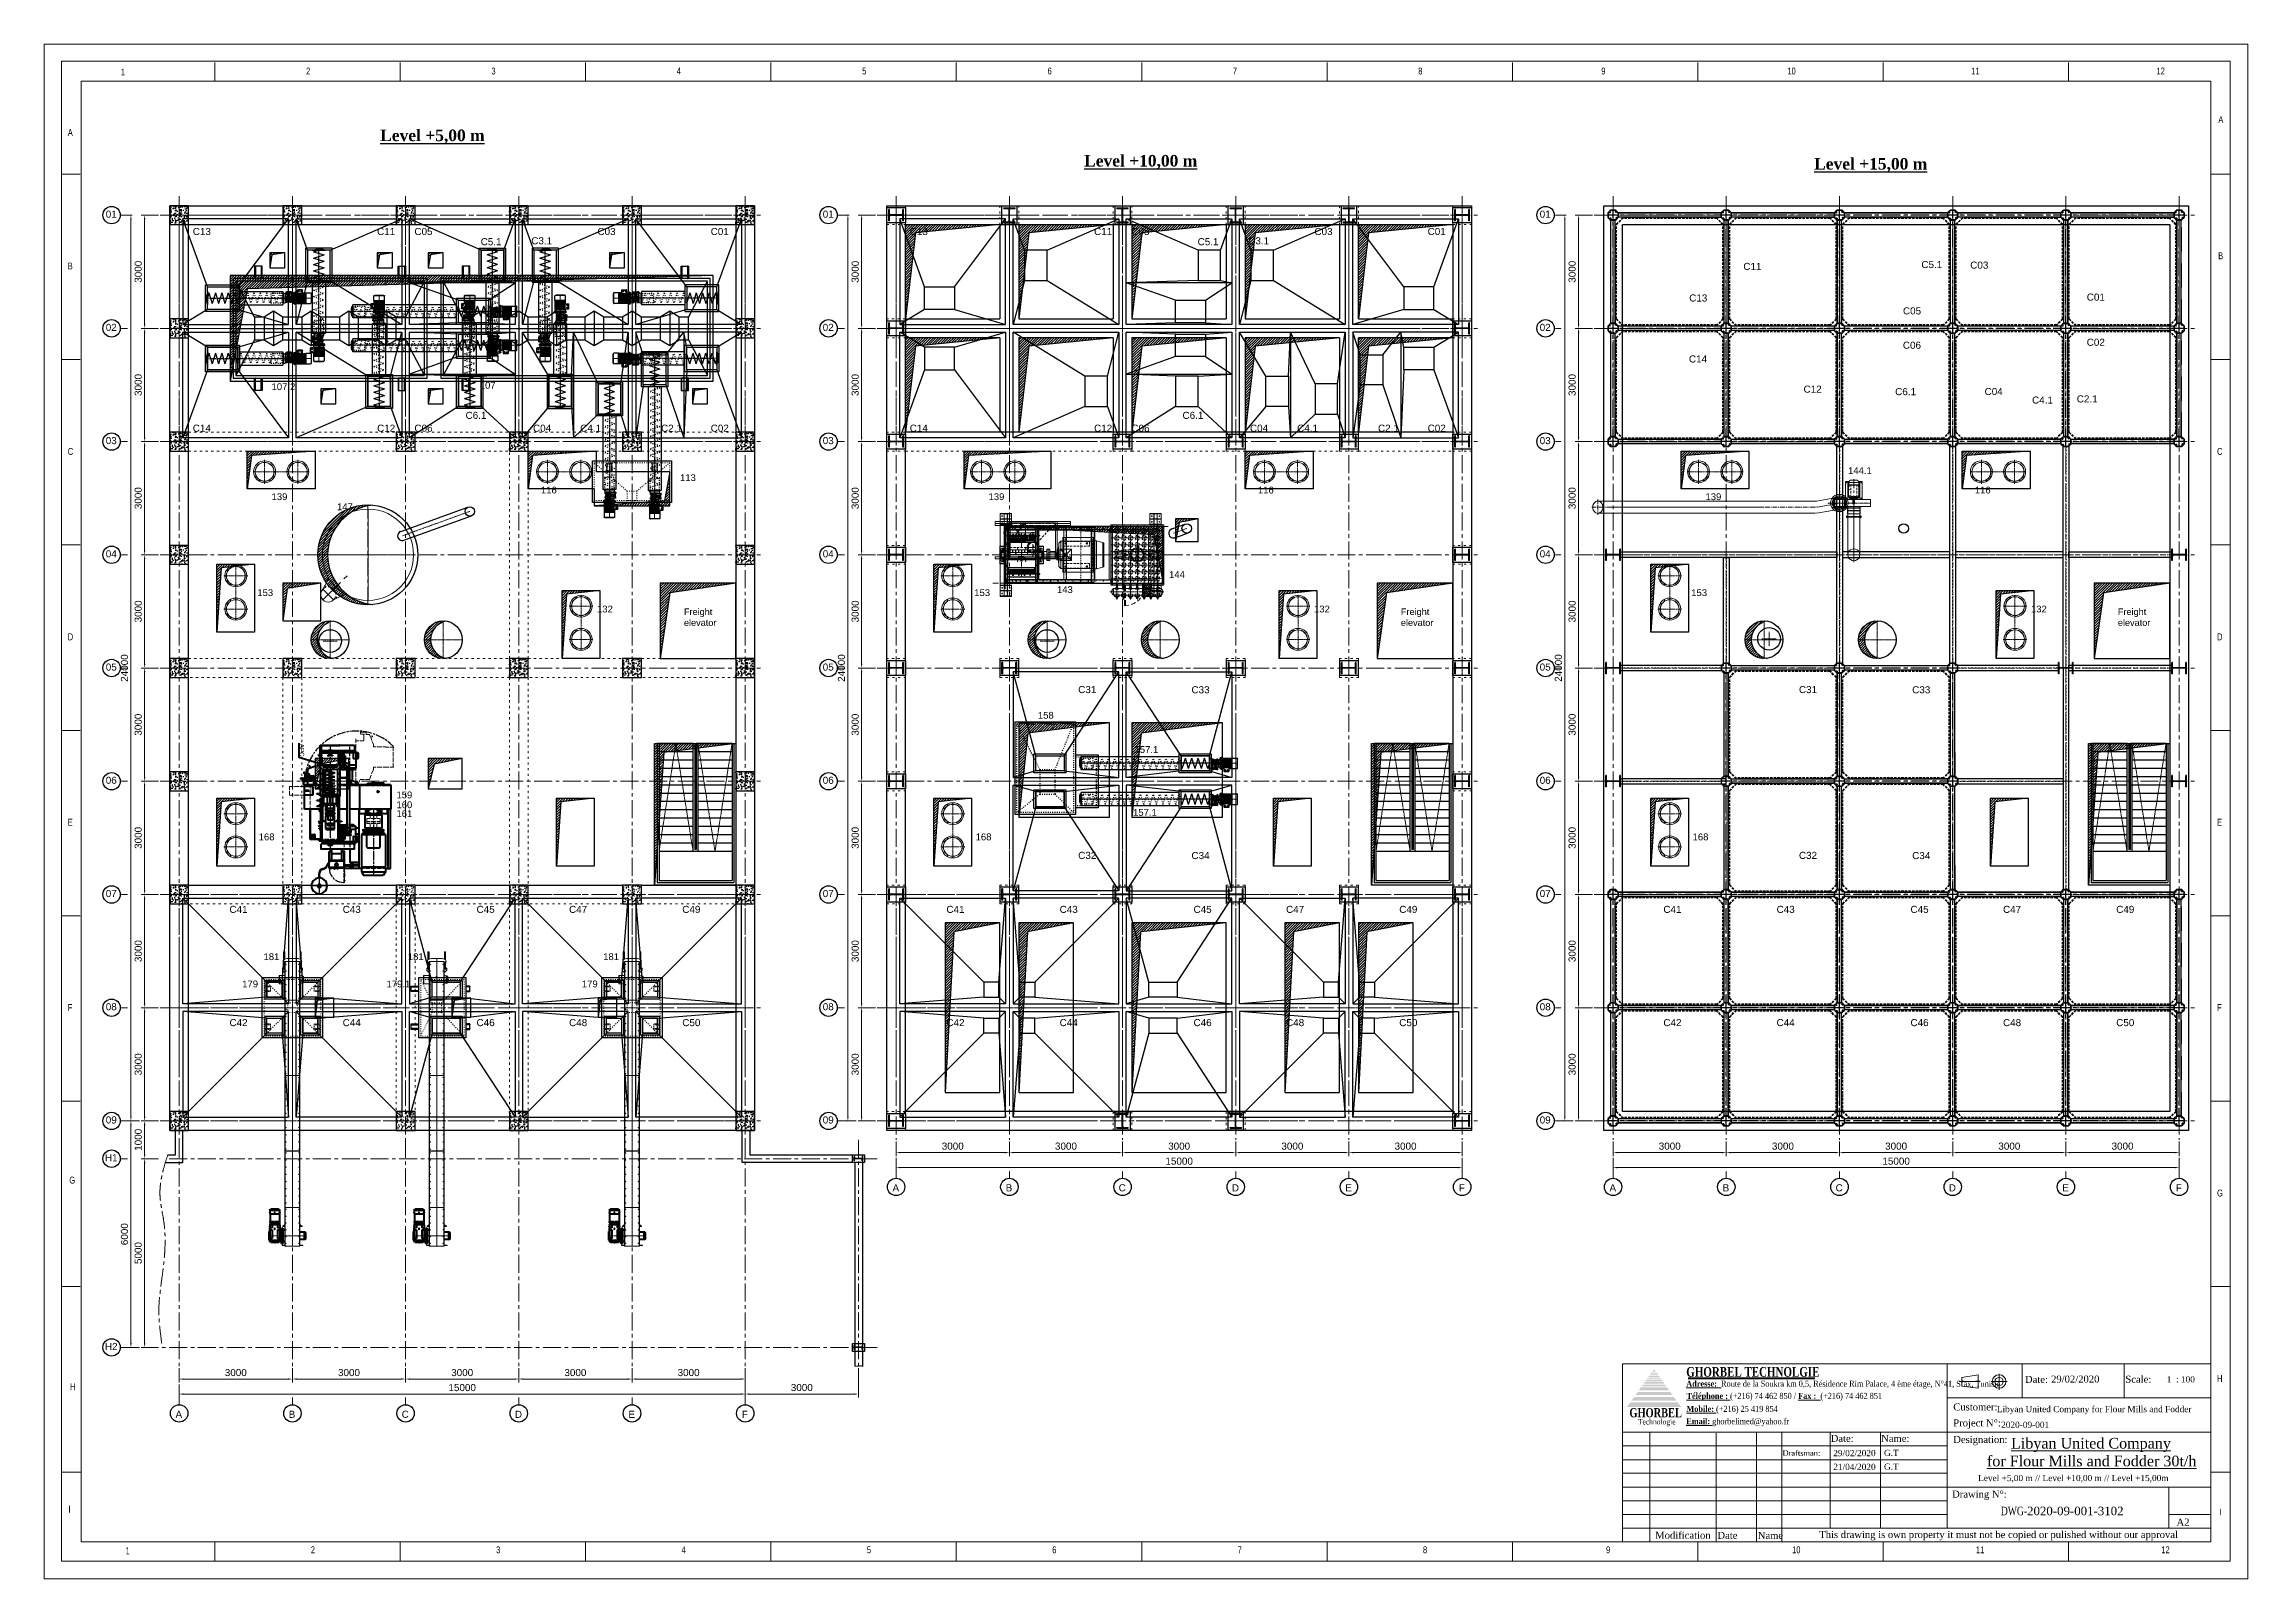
# Model space of a CAD drawing. Header units: millimetres. Extents: x 3220 to 226993, y 817 to 176024.
# Drawn here: x 3220 to 61623, y 94691 to 135357 of the extents above; entities that cross this region are included whole.
import ezdxf

# ---------------------------------------------------------------- set-up
doc = ezdxf.new("R2010")
doc.units = ezdxf.units.MM
for name, pattern in [('ACAD_ISO03W100', [30, 12, -18]), ('AXES', [50.8, 31.75, -6.35, 6.35, -6.35]), ('CENTER', [10.16, 6.35, -1.27, 1.27, -1.27]), ('CENTER2', [28.575, 19.05, -3.175, 3.175, -3.175]), ('CHAIN', [0.3543, 0.2362, -0.0295, 0.0591, -0.0295]), ('DASHED2', [9.525, 6.35, -3.175]), ('GEN3', [6.25, 4.75, -1.5]), ('HIDDEN', [9.525, 6.35, -3.175])]:
    doc.linetypes.add(name, pattern=pattern)
for name, color, linetype in [('3', 6, 'GEN3'), ('cellule', 7, 'Continuous'), ('D3', 7, 'Continuous'), ('Repère', 76, 'Continuous'), ('TB', 7, 'Continuous')]:
    doc.layers.add(name, color=color, linetype=linetype)
for name, color, linetype, lineweight in [('Axe', 1, 'AXES', 9), ('Cache', 3, 'ACAD_ISO03W100', 13), ('DESSIN', 7, 'Continuous', 25), ('Gewinde(DIN)', 160, 'Continuous', 25), ('RAHMEN025', 7, 'Continuous', 50)]:
    doc.layers.add(name, color=color, linetype=linetype, lineweight=lineweight)
for name, color, linetype, lineweight, true_color in [('Mittelpunktmarkierung(DIN)', 7, 'Continuous', 25, 0x3f3f3f), ('Sichtbare Kanten(DIN)', 7, 'Continuous', 50, 0x3f3f3f), ('Sichtbare tangentiale Kanten(DIN)', 7, 'Continuous', 50, 0x3f3f3f)]:
    doc.layers.add(name, color=color, linetype=linetype, lineweight=lineweight, true_color=true_color)
doc.styles.add('ARIAL_BOLD', font='arial.ttf')
doc.styles.add('SLDTEXTSTYLE0', font='TXT', dxfattribs={"width": 0.75})
doc.styles.get("Standard").update_dxf_attribs({"font": 'arial.ttf'})
doc.dimstyles.new('ECHE 75', dxfattribs={"dimscale": 75, "dimtxt": 2.5, "dimasz": 1.5, "dimexe": 1.25, "dimexo": 0.625, "dimgap": 1, "dimtad": 1, "dimdec": 0, "dimtxsty": 'ARIAL_BOLD', "dimcen": 2.5, "dimclrd": 4, "dimclre": 4, "dimclrt": 6, "dimadec": 0, "dimazin": 0, "dimtfac": 1, "dimtdec": 0, "dimtmove": 0, "dimatfit": 3, "dimfxl": 1, "dimlwd": 13, "dimlwe": 13, "dimarcsym": 0})
pattern_1 = [(45, (3000, 0), (-33.67596, 33.67596), [])]

msp = doc.modelspace()

# ---------------------------------------------------------------- texts
at = {"attachment_point": 1}
for s, width, insert, char_height in [('{\\fTimes New Roman|b1|i0|c0|p18;\\LLevel +5,00 m}', 5027.93, (12126.9, 133092.3), 306.141), ('{\\fTimes New Roman|b1|i0|c0|p18;\\LLevel +10,00 m}', 5027.93, (30781.3, 132419.2), 306.141), ('{\\fTimes New Roman|b1|i0|c0|p18;\\LLevel +15,00 m}', 5027.93, (50126.9, 132338.4), 306.141), ('{\\fTimes New Roman|b0|i0|c0|p18;29/02/2020}', 24.32, (56406.7, 100078.4), 186.035), ('{\\fTimes New Roman|b0|i0|c0|p18;1  : 100}', 2025.777, (59471.3, 100060.6), 163.275), ('{\\fTimes New Roman|b0|i0|c0|p18;Libyan United Company for Flour Mills and Fodder }', 6997.352, (54969.4, 99272.3), 163.275), ('{\\fTimes New Roman|b0|i0|c0|p18;2020-09-001}', 3387.535, (55082.7, 98856), 163.275), ('{\\fTimes New Roman|b0|i0|c0|p18;29/02/2020}', 24.32, (50634, 98106.4), 163.275), ('{\\fTimes New Roman|b0|i0|c0|p18;21/04/2020}', 24.32, (50634, 97742.1), 163.275), ('{\\fTimes New Roman|b0|i0|c0|p18;G.T}', 24.32, (51979.1, 98111.9), 163.275), ('{\\fTimes New Roman|b0|i0|c0|p18;G.T}', 24.32, (51979.1, 97747.6), 163.275)]:
    msp.add_mtext_dynamic_manual_height_columns(s, width=width, gutter_width=17.5, heights=[0], dxfattribs=dict(at, insert=insert, char_height=char_height))
at = {"char_height": 187.5, "attachment_point": 5, "style": 'ARIAL_BOLD'}
for s, insert in [('01', (5000.3, 130850.1)), ('01', (24000.3, 130850.1)), ('01', (43000.3, 130850.1)), ('02', (5000.3, 127850.1)), ('02', (24000.3, 127850.1)), ('02', (43000.3, 127850.1)), ('03', (5000.3, 124850.1)), ('03', (24000.3, 124850.1)), ('03', (43000.3, 124850.1)), ('04', (5000.3, 121850.1)), ('04', (24000.3, 121850.1)), ('04', (43000.3, 121850.1)), ('05', (5000.3, 118850.1)), ('05', (24000.3, 118850.1)), ('05', (43000.3, 118850.1)), ('06', (5000.3, 115850.1)), ('06', (24000.3, 115850.1)), ('06', (43000.3, 115850.1)), ('07', (5000.3, 112850.1)), ('07', (24000.3, 112850.1)), ('07', (43000.3, 112850.1)), ('08', (5000.3, 109850.1)), ('08', (24000.3, 109850.1)), ('08', (43000.3, 109850.1)), ('09', (5000.3, 106850.1)), ('09', (24000.3, 106850.1)), ('09', (43000.3, 106850.1)), ('H1', (5000.3, 105850.1)), ('A', (25791.2, 105052.4)), ('B', (28791.2, 105052.4)), ('C', (31791.2, 105052.4)), ('D', (34791.2, 105052.4)), ('E', (37791.2, 105052.4)), ('F', (40791.2, 105052.4)), ('A', (44791.2, 105052.4)), ('B', (47791.2, 105052.4)), ('C', (50791.2, 105052.4)), ('D', (53791.2, 105052.4)), ('E', (56791.2, 105052.4)), ('F', (59791.2, 105052.4)), ('H2', (5000.3, 100850.1)), ('A', (6791.2, 99052.4)), ('B', (9791.2, 99052.4)), ('C', (12791.2, 99052.4)), ('D', (15791.2, 99052.4)), ('E', (18791.2, 99052.4)), ('F', (21791.2, 99052.4))]:
    msp.add_mtext(s, dxfattribs=dict(at, insert=insert))
at = {"color": 30, "char_height": 187.5, "attachment_point": 5, "style": 'ARIAL_BOLD'}
for s, insert in [('C13', (7400.2, 130390.2)), ('C11', (12285.1, 130390.2)), ('C05', (13274.7, 130390.2)), ('C03', (18125.3, 130390.2)), ('C01', (21125.3, 130390.2)), ('C13', (26400.2, 130390.2)), ('C11', (31285.1, 130390.2)), ('C05', (32274.7, 130390.2)), ('C03', (37125.3, 130390.2)), ('C01', (40125.3, 130390.2)), ('C5.1', (15066.2, 130119.9)), ('C5.1', (34066.2, 130119.9)), ('C11', (48491.8, 129464.7)), ('C5.1', (53245.4, 129514.3)), ('C03', (54503.8, 129500.2)), ('C13', (47057.1, 128628.7)), ('C01', (57592.4, 128651.9)), ('C05', (52721.8, 128286.5)), ('C06', (52719.5, 127377.2)), ('C02', (57591.1, 127455.4)), ('C14', (47050.2, 127013.1)), ('C12', (50087.1, 126213.2)), ('C6.1', (52550.9, 126147.5)), ('C04', (54885.3, 126151)), ('C6.1', (14666.2, 125519.4)), ('C6.1', (33666.2, 125519.4)), ('C4.1', (56178.9, 125924.2)), ('C2.1', (57363.9, 125954.6)), ('C14', (7400.2, 125178.7)), ('C12', (12285.1, 125178.7)), ('C06', (13274.7, 125178.7)), ('C04', (16417.1, 125178.7)), ('C4.1', (17703.1, 125178.7)), ('C2.1', (19846.4, 125178.7)), ('C02', (21125.3, 125178.7)), ('C14', (26400.2, 125178.7)), ('C12', (31285.1, 125178.7)), ('C06', (32274.7, 125178.7)), ('C04', (35417.1, 125178.7)), ('C4.1', (36703.1, 125178.7)), ('C2.1', (38846.4, 125178.7)), ('C02', (40125.3, 125178.7)), ('C33', (33866.1, 118247.7)), ('C33', (52966.1, 118247.7)), ('C34', (33866.1, 113854.8)), ('C34', (52966.1, 113854.8))]:
    msp.add_mtext(s, dxfattribs=dict(at, insert=insert))
for s, insert, width in [('C3.1', (16407.6, 130144.6), 417.976), ('C3.1', (35407.6, 130144.6), 417.976), ('C31', (30865, 118253.2), 453.658), ('C31', (49965, 118253.2), 453.658), ('C32', (30865, 113860.3), 453.658), ('C32', (49965, 113860.3), 453.658), ('C41', (8372.7, 112429.4), 453.658), ('C43', (11372.7, 112429.4), 453.658), ('C45', (14921.3, 112429.4), 453.658), ('C47', (17372.7, 112429.4), 453.658), ('C49', (20372.7, 112429.4), 453.658), ('C41', (27372.7, 112429.4), 453.658), ('C43', (30372.7, 112429.4), 453.658), ('C45', (33921.3, 112429.4), 453.658), ('C47', (36372.7, 112429.4), 453.658), ('C49', (39372.7, 112429.4), 453.658), ('C41', (46372.7, 112429.4), 453.658), ('C43', (49372.7, 112429.4), 453.658), ('C45', (52921.3, 112429.4), 453.658), ('C47', (55372.7, 112429.4), 453.658), ('C49', (58372.7, 112429.4), 453.658), ('C42', (8372.7, 109429.4), 453.658), ('C44', (11372.7, 109429.4), 453.658), ('C46', (14921.3, 109429.4), 453.658), ('C48', (17372.7, 109429.4), 453.658), ('C50', (20372.7, 109429.4), 453.658), ('C42', (27372.7, 109429.4), 453.658), ('C44', (30372.7, 109429.4), 453.658), ('C46', (33921.3, 109429.4), 453.658), ('C48', (36372.7, 109429.4), 453.658), ('C50', (39372.7, 109429.4), 453.658), ('C42', (46372.7, 109429.4), 453.658), ('C44', (49372.7, 109429.4), 453.658), ('C46', (52921.3, 109429.4), 453.658), ('C48', (55372.7, 109429.4), 453.658), ('C50', (58372.7, 109429.4), 453.658)]:
    msp.add_mtext(s, dxfattribs=dict(at, insert=insert, width=width))
at = {"linetype": 'Continuous', "lineweight": 18, "insert": (54677.5, 98426.6), "char_height": 282.158, "width": 5467.293, "attachment_point": 1, "style": 'SLDTEXTSTYLE0'}
msp.add_mtext('\\pi667.81;{\\fTimes New Roman|b0|i0|c0|p18;\\W1;\\LLibyan United Company \\P\\pi29.243;for Flour Mills and Fodder 30t/h}', dxfattribs=at)
at = {"color": 6, "insert": (54472.9, 97445.6), "char_height": 163.275, "attachment_point": 1}
msp.add_mtext_dynamic_manual_height_columns('{\\fTimes New Roman|b0|i0|c0|p18;Level +5,00 m // Level +10,00 m // Level +15,00m }', width=8095.526, gutter_width=17.5, heights=[0], dxfattribs=at)
at = {"color": 0, "linetype": 'Continuous', "lineweight": 18, "insert": (55074.6, 96604), "char_height": 225.726, "width": 5435.338, "attachment_point": 1, "style": 'SLDTEXTSTYLE0'}
msp.add_mtext('{\\fTimes New Roman|b0|i0|c0|p18;DWG-\\W1;\\C256;2020-09-001-3102}', dxfattribs=at)
at = {"layer": 'Repère', "char_height": 180, "attachment_point": 1}
for s, insert in [('107.2', (9248.3, 126369.7)), ('107', (14766.2, 126408)), ('113', (20072.2, 123959)), ('144.1', (51025.6, 124145.5)), ('139', (9248.3, 123454.6)), ('116', (16386, 123630.5)), ('139', (28248.3, 123454.6)), ('116', (35386, 123630.5)), ('139', (47248.3, 123454.6)), ('116', (54386, 123630.5)), ('147', (10981.1, 123187.8)), ('153', (8870.1, 120912)), ('153', (27870.1, 120912)), ('143', (30062.2, 120993.5)), ('144', (33032.8, 121391.9)), ('153', (46870.1, 120912)), ('132', (17873.4, 120478.8)), ('132', (36873.4, 120478.8)), ('132', (55873.4, 120478.8)), ('158', (29557, 117663.6)), ('157.1', (32118.1, 116756.1)), ('159', (12557.7, 115553.8)), ('160', (12557.7, 115291.9)), ('161', (12557.7, 115058.5)), ('157.1', (32078.4, 115089.8)), ('168', (8906.4, 114441.5)), ('168', (27906.4, 114441.5)), ('168', (46906.4, 114441.5)), ('181', (9035.4, 111266.9)), ('181', (12860.4, 111266.9)), ('181', (18035.4, 111266.9)), ('179', (8470.9, 110546)), ('179.1', (12295.9, 110546)), ('179', (17470.9, 110546))]:
    msp.add_mtext_dynamic_manual_height_columns(s, width=631.382, gutter_width=12.5, heights=[0], dxfattribs=dict(at, insert=insert))

# ---------------------------------------------------------------- blocks, each defined once
blk = doc.blocks.new('*D437')
at = {"color": 4, "lineweight": 13, "transparency": 16777216}
for p, q in [((6800, 100279), (6800, 99893)), ((6913, 99987), (9688, 99987)), ((9800, 100279), (9800, 99893))]:
    blk.add_line(p, q, dxfattribs=at)
at = {"color": 4, "transparency": 16777216}
for points in [[(6913, 100005), (6913, 99968), (6800, 99987)], [(9688, 100005), (9688, 99968), (9800, 99987)]]:
    blk.add_solid(points, dxfattribs=at)
at = {"layer": 'Defpoints', "color": 0, "transparency": 16777216}
for p in [(6800, 100325), (9800, 100325), (9800, 99987)]:
    blk.add_point(p, dxfattribs=at)
at = {"color": 6, "transparency": 16777216, "insert": (8300, 100157), "char_height": 187.5, "attachment_point": 5, "style": 'ARIAL_BOLD'}
blk.add_mtext('3000', dxfattribs=at)
blk = doc.blocks.new('*D438')
at = {"color": 4, "lineweight": 13, "transparency": 16777216}
for p, q in [((9800, 100279), (9800, 99893)), ((9913, 99987), (12688, 99987)), ((12800, 100279), (12800, 99893))]:
    blk.add_line(p, q, dxfattribs=at)
at = {"color": 4, "transparency": 16777216}
for points in [[(9913, 100005), (9913, 99968), (9800, 99987)], [(12688, 100005), (12688, 99968), (12800, 99987)]]:
    blk.add_solid(points, dxfattribs=at)
at = {"layer": 'Defpoints', "color": 0, "transparency": 16777216}
for p in [(9800, 100325), (12800, 100325), (12800, 99987)]:
    blk.add_point(p, dxfattribs=at)
at = {"color": 6, "transparency": 16777216, "insert": (11300, 100157), "char_height": 187.5, "attachment_point": 5, "style": 'ARIAL_BOLD'}
blk.add_mtext('3000', dxfattribs=at)
blk = doc.blocks.new('*D439')
at = {"color": 4, "lineweight": 13, "transparency": 16777216}
for p, q in [((12800, 100279), (12800, 99893)), ((12913, 99987), (15688, 99987)), ((15800, 100279), (15800, 99893))]:
    blk.add_line(p, q, dxfattribs=at)
at = {"color": 4, "transparency": 16777216}
for points in [[(12913, 100005), (12913, 99968), (12800, 99987)], [(15688, 100005), (15688, 99968), (15800, 99987)]]:
    blk.add_solid(points, dxfattribs=at)
at = {"layer": 'Defpoints', "color": 0, "transparency": 16777216}
for p in [(12800, 100325), (15800, 100325), (15800, 99987)]:
    blk.add_point(p, dxfattribs=at)
at = {"color": 6, "transparency": 16777216, "insert": (14300, 100157), "char_height": 187.5, "attachment_point": 5, "style": 'ARIAL_BOLD'}
blk.add_mtext('3000', dxfattribs=at)
blk = doc.blocks.new('*D440')
at = {"color": 4, "lineweight": 13, "transparency": 16777216}
for p, q in [((15800, 100279), (15800, 99893)), ((15913, 99987), (18688, 99987)), ((18800, 100279), (18800, 99893))]:
    blk.add_line(p, q, dxfattribs=at)
at = {"color": 4, "transparency": 16777216}
for points in [[(15913, 100005), (15913, 99968), (15800, 99987)], [(18688, 100005), (18688, 99968), (18800, 99987)]]:
    blk.add_solid(points, dxfattribs=at)
at = {"layer": 'Defpoints', "color": 0, "transparency": 16777216}
for p in [(15800, 100325), (18800, 100325), (18800, 99987)]:
    blk.add_point(p, dxfattribs=at)
at = {"color": 6, "transparency": 16777216, "insert": (17300, 100157), "char_height": 187.5, "attachment_point": 5, "style": 'ARIAL_BOLD'}
blk.add_mtext('3000', dxfattribs=at)
blk = doc.blocks.new('*D441')
at = {"color": 4, "lineweight": 13, "transparency": 16777216}
for p, q in [((18800, 100279), (18800, 99893)), ((18913, 99987), (21688, 99987)), ((21800, 100279), (21800, 99893))]:
    blk.add_line(p, q, dxfattribs=at)
at = {"color": 4, "transparency": 16777216}
for points in [[(18913, 100005), (18913, 99968), (18800, 99987)], [(21688, 100005), (21688, 99968), (21800, 99987)]]:
    blk.add_solid(points, dxfattribs=at)
at = {"layer": 'Defpoints', "color": 0, "transparency": 16777216}
for p in [(18800, 100325), (21800, 100325), (21800, 99987)]:
    blk.add_point(p, dxfattribs=at)
at = {"color": 6, "transparency": 16777216, "insert": (20300, 100157), "char_height": 187.5, "attachment_point": 5, "style": 'ARIAL_BOLD'}
blk.add_mtext('3000', dxfattribs=at)
blk = doc.blocks.new('*D442')
at = {"color": 4, "lineweight": 13, "transparency": 16777216}
for p, q in [((6253, 130825), (5791, 130825)), ((5885, 130713), (5885, 127938)), ((6253, 127825), (5791, 127825))]:
    blk.add_line(p, q, dxfattribs=at)
at = {"color": 4, "transparency": 16777216}
for points in [[(5866, 130713), (5904, 130713), (5885, 130825)], [(5866, 127938), (5904, 127938), (5885, 127825)]]:
    blk.add_solid(points, dxfattribs=at)
at = {"layer": 'Defpoints', "color": 0, "transparency": 16777216}
for p in [(6300, 130825), (5885, 127825), (6300, 127825)]:
    blk.add_point(p, dxfattribs=at)
at = {"color": 6, "transparency": 16777216, "insert": (5714, 129325), "char_height": 187.5, "attachment_point": 5, "rotation": 90, "style": 'ARIAL_BOLD'}
blk.add_mtext('3000', dxfattribs=at)
blk = doc.blocks.new('*D443')
at = {"color": 4, "lineweight": 13, "transparency": 16777216}
for p, q in [((6253, 127825), (5791, 127825)), ((5885, 127713), (5885, 124938)), ((6253, 124825), (5791, 124825))]:
    blk.add_line(p, q, dxfattribs=at)
at = {"color": 4, "transparency": 16777216}
for points in [[(5866, 127713), (5904, 127713), (5885, 127825)], [(5866, 124938), (5904, 124938), (5885, 124825)]]:
    blk.add_solid(points, dxfattribs=at)
at = {"layer": 'Defpoints', "color": 0, "transparency": 16777216}
for p in [(6300, 127825), (5885, 124825), (6300, 124825)]:
    blk.add_point(p, dxfattribs=at)
at = {"color": 6, "transparency": 16777216, "insert": (5714, 126325), "char_height": 187.5, "attachment_point": 5, "rotation": 90, "style": 'ARIAL_BOLD'}
blk.add_mtext('3000', dxfattribs=at)
blk = doc.blocks.new('*D444')
at = {"color": 4, "lineweight": 13, "transparency": 16777216}
for p, q in [((6253, 124825), (5791, 124825)), ((5885, 124713), (5885, 121938)), ((6253, 121825), (5791, 121825))]:
    blk.add_line(p, q, dxfattribs=at)
at = {"color": 4, "transparency": 16777216}
for points in [[(5866, 124713), (5904, 124713), (5885, 124825)], [(5866, 121938), (5904, 121938), (5885, 121825)]]:
    blk.add_solid(points, dxfattribs=at)
at = {"layer": 'Defpoints', "color": 0, "transparency": 16777216}
for p in [(6300, 124825), (5885, 121825), (6300, 121825)]:
    blk.add_point(p, dxfattribs=at)
at = {"color": 6, "transparency": 16777216, "insert": (5714, 123325), "char_height": 187.5, "attachment_point": 5, "rotation": 90, "style": 'ARIAL_BOLD'}
blk.add_mtext('3000', dxfattribs=at)
blk = doc.blocks.new('*D445')
at = {"color": 4, "lineweight": 13, "transparency": 16777216}
for p, q in [((6253, 121825), (5791, 121825)), ((5885, 121713), (5885, 118938)), ((6253, 118825), (5791, 118825))]:
    blk.add_line(p, q, dxfattribs=at)
at = {"color": 4, "transparency": 16777216}
for points in [[(5866, 121713), (5904, 121713), (5885, 121825)], [(5866, 118938), (5904, 118938), (5885, 118825)]]:
    blk.add_solid(points, dxfattribs=at)
at = {"layer": 'Defpoints', "color": 0, "transparency": 16777216}
for p in [(6300, 121825), (5885, 118825), (6300, 118825)]:
    blk.add_point(p, dxfattribs=at)
at = {"color": 6, "transparency": 16777216, "insert": (5714, 120325), "char_height": 187.5, "attachment_point": 5, "rotation": 90, "style": 'ARIAL_BOLD'}
blk.add_mtext('3000', dxfattribs=at)
blk = doc.blocks.new('*D446')
at = {"color": 4, "lineweight": 13, "transparency": 16777216}
for p, q in [((6253, 118825), (5791, 118825)), ((5885, 118713), (5885, 115938)), ((6253, 115825), (5791, 115825))]:
    blk.add_line(p, q, dxfattribs=at)
at = {"color": 4, "transparency": 16777216}
for points in [[(5866, 118713), (5904, 118713), (5885, 118825)], [(5866, 115938), (5904, 115938), (5885, 115825)]]:
    blk.add_solid(points, dxfattribs=at)
at = {"layer": 'Defpoints', "color": 0, "transparency": 16777216}
for p in [(6300, 118825), (5885, 115825), (6300, 115825)]:
    blk.add_point(p, dxfattribs=at)
at = {"color": 6, "transparency": 16777216, "insert": (5714, 117325), "char_height": 187.5, "attachment_point": 5, "rotation": 90, "style": 'ARIAL_BOLD'}
blk.add_mtext('3000', dxfattribs=at)
blk = doc.blocks.new('*D447')
at = {"color": 4, "lineweight": 13, "transparency": 16777216}
for p, q in [((6253, 115825), (5791, 115825)), ((5885, 115713), (5885, 112938)), ((6253, 112825), (5791, 112825))]:
    blk.add_line(p, q, dxfattribs=at)
at = {"color": 4, "transparency": 16777216}
for points in [[(5866, 115713), (5904, 115713), (5885, 115825)], [(5866, 112938), (5904, 112938), (5885, 112825)]]:
    blk.add_solid(points, dxfattribs=at)
at = {"layer": 'Defpoints', "color": 0, "transparency": 16777216}
for p in [(6300, 115825), (5885, 112825), (6300, 112825)]:
    blk.add_point(p, dxfattribs=at)
at = {"color": 6, "transparency": 16777216, "insert": (5714, 114325), "char_height": 187.5, "attachment_point": 5, "rotation": 90, "style": 'ARIAL_BOLD'}
blk.add_mtext('3000', dxfattribs=at)
blk = doc.blocks.new('*D448')
at = {"color": 4, "lineweight": 13, "transparency": 16777216}
for p, q in [((6800, 99846), (6800, 99495)), ((6913, 99589), (21688, 99589)), ((21800, 99846), (21800, 99495))]:
    blk.add_line(p, q, dxfattribs=at)
at = {"color": 4, "transparency": 16777216}
for points in [[(6913, 99608), (6913, 99570), (6800, 99589)], [(21688, 99608), (21688, 99570), (21800, 99589)]]:
    blk.add_solid(points, dxfattribs=at)
at = {"layer": 'Defpoints', "color": 0, "transparency": 16777216}
for p in [(6800, 99893), (21800, 99893), (21800, 99589)]:
    blk.add_point(p, dxfattribs=at)
at = {"color": 6, "transparency": 16777216, "insert": (14300, 99759), "char_height": 187.5, "attachment_point": 5, "style": 'ARIAL_BOLD'}
blk.add_mtext('15000', dxfattribs=at)
blk = doc.blocks.new('*D449')
at = {"color": 4, "lineweight": 13, "transparency": 16777216}
for p, q in [((5557, 130825), (5427, 130825)), ((5521, 130713), (5521, 106938)), ((5744, 106825), (5427, 106825))]:
    blk.add_line(p, q, dxfattribs=at)
at = {"color": 4, "transparency": 16777216}
for points in [[(5502, 130713), (5540, 130713), (5521, 130825)], [(5502, 106938), (5540, 106938), (5521, 106825)]]:
    blk.add_solid(points, dxfattribs=at)
at = {"layer": 'Defpoints', "color": 0, "transparency": 16777216}
for p in [(5604, 130825), (5521, 106825), (5791, 106825)]:
    blk.add_point(p, dxfattribs=at)
at = {"color": 6, "transparency": 16777216, "insert": (5350, 118825), "char_height": 187.5, "attachment_point": 5, "rotation": 90, "style": 'ARIAL_BOLD'}
blk.add_mtext('24000', dxfattribs=at)
blk = doc.blocks.new('*D450')
at = {"color": 4, "lineweight": 13, "transparency": 16777216}
for p, q in [((6253, 112825), (5791, 112825)), ((5885, 112713), (5885, 109938)), ((6253, 109825), (5791, 109825))]:
    blk.add_line(p, q, dxfattribs=at)
at = {"color": 4, "transparency": 16777216}
for points in [[(5866, 112713), (5904, 112713), (5885, 112825)], [(5866, 109938), (5904, 109938), (5885, 109825)]]:
    blk.add_solid(points, dxfattribs=at)
at = {"layer": 'Defpoints', "color": 0, "transparency": 16777216}
for p in [(6300, 112825), (5885, 109825), (6300, 109825)]:
    blk.add_point(p, dxfattribs=at)
at = {"color": 6, "transparency": 16777216, "insert": (5714, 111325), "char_height": 187.5, "attachment_point": 5, "rotation": 90, "style": 'ARIAL_BOLD'}
blk.add_mtext('3000', dxfattribs=at)
blk = doc.blocks.new('*D451')
at = {"color": 4, "lineweight": 13, "transparency": 16777216}
for p, q in [((6253, 109825), (5791, 109825)), ((5885, 109713), (5885, 106938)), ((6253, 106825), (5791, 106825))]:
    blk.add_line(p, q, dxfattribs=at)
at = {"color": 4, "transparency": 16777216}
for points in [[(5866, 109713), (5904, 109713), (5885, 109825)], [(5866, 106938), (5904, 106938), (5885, 106825)]]:
    blk.add_solid(points, dxfattribs=at)
at = {"layer": 'Defpoints', "color": 0, "transparency": 16777216}
for p in [(6300, 109825), (5885, 106825), (6300, 106825)]:
    blk.add_point(p, dxfattribs=at)
at = {"color": 6, "transparency": 16777216, "insert": (5714, 108325), "char_height": 187.5, "attachment_point": 5, "rotation": 90, "style": 'ARIAL_BOLD'}
blk.add_mtext('3000', dxfattribs=at)
blk = doc.blocks.new("SYST7ME D'AXE")
at = {"layer": 'Axe', "ltscale": 15}
for p, q in [((0, 18500), (0, -6500)), ((3000, 18500), (3000, -6500)), ((6000, 18500), (6000, -6500)), ((9000, 18500), (9000, -6500)), ((12000, 18500), (12000, -6500)), ((15000, 18500), (15000, -6500)), ((-500, 18000), (15500, 18000)), ((-500, 15000), (15500, 15000)), ((-500, 12000), (15500, 12000)), ((-500, 9000), (15500, 9000)), ((-500, 6000), (15500, 6000)), ((-500, 3000), (15500, 3000)), ((-500, 0), (15500, 0)), ((-500, -3000), (15500, -3000)), ((-500, -6000), (15500, -6000))]:
    blk.add_line(p, q, dxfattribs=at)
blk = doc.blocks.new('Level +4.00 m')
h = blk.add_hatch()
h.set_pattern_fill('AR-CONC', color=256)
h.set_pattern_definition([(50, (-178579.41, -89209.63), (182.18467, -15.93909), [19.05, -209.55]), (355, (-178579.4, -89209.63), (-35.24342, 191.05685), [15.24, -167.64058]), (100.45144, (-178564.23, -89210.96), (146.94125, 175.11775), [16.19001, -178.09024]), (46.1842, (-178579.4, -89158.83), (271.07904, -42.04233), [28.575, -314.325]), (96.63556, (-178556.82, -89162.33), (237.40413, 247.42612), [24.28502, -267.1356]), (351.18415, (-178579.4, -89158.83), (237.40413, 247.42612), [22.85997, -251.45973]), (21, (-178554.01, -89171.53), (151.61439, -102.2652), [19.05, -209.55]), (326, (-178554, -89171.53), (61.80203, 184.18797), [15.24, -167.64]), (71.45144, (-178541.37, -89180.05), (213.41642, 81.92277), [16.19001, -178.08994]), (37.5, (-178579.41, -89209.63), (3.088603, 84.555039), [0, -165.608, 0, -170.18, 0, -168.275]), (7.5, (-178579.41, -89209.63), (66.819663, 100.180575), [0, -97.028, 0, -161.798, 0, -64.135]), (327.5, (-178636.05, -89209.63), (135.590595, -5.728744), [0, -63.5, 0, -198.12, 0, -262.89]), (317.5, (-178661.45, -89209.63), (148.12918, 25.42649), [0, -82.55, 0, -131.572, 0, -186.69])])
h.paths.add_polyline_path([(0, 250), (-250, 250), (-250, 0), (0, 0)])
h.paths.add_polyline_path([(250, 250), (0, 250), (0, 0), (250, 0)])
h.paths.add_polyline_path([(250, 0), (0, 0), (0, -250), (250, -250)])
h.paths.add_polyline_path([(0, 0), (-250, 0), (-250, -250), (0, -250)])
h = blk.add_hatch()
h.set_pattern_fill('AR-CONC', color=256)
h.set_pattern_definition([(50, (-175579.41, -89209.63), (182.18467, -15.93909), [19.05, -209.55]), (355, (-175579.4, -89209.63), (-35.24342, 191.05685), [15.24, -167.64058]), (100.45144, (-175564.23, -89210.96), (146.94125, 175.11775), [16.19001, -178.09024]), (46.1842, (-175579.4, -89158.83), (271.07904, -42.04233), [28.575, -314.325]), (96.63556, (-175556.82, -89162.33), (237.40413, 247.42612), [24.28502, -267.1356]), (351.18415, (-175579.4, -89158.83), (237.40413, 247.42612), [22.85997, -251.45973]), (21, (-175554.01, -89171.53), (151.61439, -102.2652), [19.05, -209.55]), (326, (-175554, -89171.53), (61.80203, 184.18797), [15.24, -167.64]), (71.45144, (-175541.37, -89180.05), (213.41642, 81.92277), [16.19001, -178.08994]), (37.5, (-175579.41, -89209.63), (3.088603, 84.555039), [0, -165.608, 0, -170.18, 0, -168.275]), (7.5, (-175579.41, -89209.63), (66.819663, 100.180575), [0, -97.028, 0, -161.798, 0, -64.135]), (327.5, (-175636.05, -89209.63), (135.590595, -5.728744), [0, -63.5, 0, -198.12, 0, -262.89]), (317.5, (-175661.45, -89209.63), (148.12918, 25.42649), [0, -82.55, 0, -131.572, 0, -186.69])])
h.paths.add_polyline_path([(3000, 250), (2750, 250), (2750, 0), (3000, 0)])
h.paths.add_polyline_path([(3250, 250), (3000, 250), (3000, 0), (3250, 0)])
h.paths.add_polyline_path([(3250, 0), (3000, 0), (3000, -250), (3250, -250)])
h.paths.add_polyline_path([(3000, 0), (2750, 0), (2750, -250), (3000, -250)])
h = blk.add_hatch()
h.set_pattern_fill('AR-CONC', color=256)
h.set_pattern_definition([(50, (-172579.41, -89209.63), (182.18467, -15.93909), [19.05, -209.55]), (355, (-172579.4, -89209.63), (-35.24342, 191.05685), [15.24, -167.64058]), (100.45144, (-172564.23, -89210.96), (146.94125, 175.11775), [16.19001, -178.09024]), (46.1842, (-172579.4, -89158.83), (271.07904, -42.04233), [28.575, -314.325]), (96.63556, (-172556.82, -89162.33), (237.40413, 247.42612), [24.28502, -267.1356]), (351.18415, (-172579.4, -89158.83), (237.40413, 247.42612), [22.85997, -251.45973]), (21, (-172554.01, -89171.53), (151.61439, -102.2652), [19.05, -209.55]), (326, (-172554, -89171.53), (61.80203, 184.18797), [15.24, -167.64]), (71.45144, (-172541.37, -89180.05), (213.41642, 81.92277), [16.19001, -178.08994]), (37.5, (-172579.41, -89209.63), (3.088603, 84.555039), [0, -165.608, 0, -170.18, 0, -168.275]), (7.5, (-172579.41, -89209.63), (66.819663, 100.180575), [0, -97.028, 0, -161.798, 0, -64.135]), (327.5, (-172636.05, -89209.63), (135.590595, -5.728744), [0, -63.5, 0, -198.12, 0, -262.89]), (317.5, (-172661.45, -89209.63), (148.12918, 25.42649), [0, -82.55, 0, -131.572, 0, -186.69])])
h.paths.add_polyline_path([(6000, 250), (5750, 250), (5750, 0), (6000, 0)])
h.paths.add_polyline_path([(6250, 250), (6000, 250), (6000, 0), (6250, 0)])
h.paths.add_polyline_path([(6250, 0), (6000, 0), (6000, -250), (6250, -250)])
h.paths.add_polyline_path([(6000, 0), (5750, 0), (5750, -250), (6000, -250)])
h = blk.add_hatch()
h.set_pattern_fill('AR-CONC', color=256)
h.set_pattern_definition([(50, (-169579.41, -89209.63), (182.18467, -15.93909), [19.05, -209.55]), (355, (-169579.4, -89209.63), (-35.24342, 191.05685), [15.24, -167.64058]), (100.45144, (-169564.23, -89210.96), (146.94125, 175.11775), [16.19001, -178.09024]), (46.1842, (-169579.4, -89158.83), (271.07904, -42.04233), [28.575, -314.325]), (96.63556, (-169556.82, -89162.33), (237.40413, 247.42612), [24.28502, -267.1356]), (351.18415, (-169579.4, -89158.83), (237.40413, 247.42612), [22.85997, -251.45973]), (21, (-169554.01, -89171.53), (151.61439, -102.2652), [19.05, -209.55]), (326, (-169554, -89171.53), (61.80203, 184.18797), [15.24, -167.64]), (71.45144, (-169541.37, -89180.05), (213.41642, 81.92277), [16.19001, -178.08994]), (37.5, (-169579.41, -89209.63), (3.088603, 84.555039), [0, -165.608, 0, -170.18, 0, -168.275]), (7.5, (-169579.41, -89209.63), (66.819663, 100.180575), [0, -97.028, 0, -161.798, 0, -64.135]), (327.5, (-169636.05, -89209.63), (135.590595, -5.728744), [0, -63.5, 0, -198.12, 0, -262.89]), (317.5, (-169661.45, -89209.63), (148.12918, 25.42649), [0, -82.55, 0, -131.572, 0, -186.69])])
h.paths.add_polyline_path([(9000, 250), (8750, 250), (8750, 0), (9000, 0)])
h.paths.add_polyline_path([(9250, 250), (9000, 250), (9000, 0), (9250, 0)])
h.paths.add_polyline_path([(9250, 0), (9000, 0), (9000, -250), (9250, -250)])
h.paths.add_polyline_path([(9000, 0), (8750, 0), (8750, -250), (9000, -250)])
h = blk.add_hatch()
h.set_pattern_fill('AR-CONC', color=256)
h.set_pattern_definition([(50, (-166579.41, -89209.63), (182.18467, -15.93909), [19.05, -209.55]), (355, (-166579.4, -89209.63), (-35.24342, 191.05685), [15.24, -167.64058]), (100.45144, (-166564.23, -89210.96), (146.94125, 175.11775), [16.19001, -178.09024]), (46.1842, (-166579.4, -89158.83), (271.07904, -42.04233), [28.575, -314.325]), (96.63556, (-166556.82, -89162.33), (237.40413, 247.42612), [24.28502, -267.1356]), (351.18415, (-166579.4, -89158.83), (237.40413, 247.42612), [22.85997, -251.45973]), (21, (-166554.01, -89171.53), (151.61439, -102.2652), [19.05, -209.55]), (326, (-166554, -89171.53), (61.80203, 184.18797), [15.24, -167.64]), (71.45144, (-166541.37, -89180.05), (213.41642, 81.92277), [16.19001, -178.08994]), (37.5, (-166579.41, -89209.63), (3.088603, 84.555039), [0, -165.608, 0, -170.18, 0, -168.275]), (7.5, (-166579.41, -89209.63), (66.819663, 100.180575), [0, -97.028, 0, -161.798, 0, -64.135]), (327.5, (-166636.05, -89209.63), (135.590595, -5.728744), [0, -63.5, 0, -198.12, 0, -262.89]), (317.5, (-166661.45, -89209.63), (148.12918, 25.42649), [0, -82.55, 0, -131.572, 0, -186.69])])
h.paths.add_polyline_path([(12000, 250), (11750, 250), (11750, 0), (12000, 0)])
h.paths.add_polyline_path([(12250, 250), (12000, 250), (12000, 0), (12250, 0)])
h.paths.add_polyline_path([(12250, 0), (12000, 0), (12000, -250), (12250, -250)])
h.paths.add_polyline_path([(12000, 0), (11750, 0), (11750, -250), (12000, -250)])
h = blk.add_hatch()
h.set_pattern_fill('AR-CONC', color=256)
h.set_pattern_definition([(50, (-163579.41, -89209.63), (182.18467, -15.93909), [19.05, -209.55]), (355, (-163579.4, -89209.63), (-35.24342, 191.05685), [15.24, -167.64058]), (100.45144, (-163564.23, -89210.96), (146.94125, 175.11775), [16.19001, -178.09024]), (46.1842, (-163579.4, -89158.83), (271.07904, -42.04233), [28.575, -314.325]), (96.63556, (-163556.82, -89162.33), (237.40413, 247.42612), [24.28502, -267.1356]), (351.18415, (-163579.4, -89158.83), (237.40413, 247.42612), [22.85997, -251.45973]), (21, (-163554.01, -89171.53), (151.61439, -102.2652), [19.05, -209.55]), (326, (-163554, -89171.53), (61.80203, 184.18797), [15.24, -167.64]), (71.45144, (-163541.37, -89180.05), (213.41642, 81.92277), [16.19001, -178.08994]), (37.5, (-163579.41, -89209.63), (3.088603, 84.555039), [0, -165.608, 0, -170.18, 0, -168.275]), (7.5, (-163579.41, -89209.63), (66.819663, 100.180575), [0, -97.028, 0, -161.798, 0, -64.135]), (327.5, (-163636.05, -89209.63), (135.590595, -5.728744), [0, -63.5, 0, -198.12, 0, -262.89]), (317.5, (-163661.45, -89209.63), (148.12918, 25.42649), [0, -82.55, 0, -131.572, 0, -186.69])])
h.paths.add_polyline_path([(15000, 250), (14750, 250), (14750, 0), (15000, 0)])
h.paths.add_polyline_path([(15250, 250), (15000, 250), (15000, 0), (15250, 0)])
h.paths.add_polyline_path([(15250, 0), (15000, 0), (15000, -250), (15250, -250)])
h.paths.add_polyline_path([(15000, 0), (14750, 0), (14750, -250), (15000, -250)])
h = blk.add_hatch()
h.set_pattern_fill('ANSI31', color=256, scale=15)
h.paths.add_polyline_path([(2800, -1000), (2400, -1000), (2400, -1400), (2459, -1050)])
h = blk.add_hatch()
h.set_pattern_fill('ANSI31', color=256, scale=15)
h.paths.add_polyline_path([(5650, -1000), (5250, -1000), (5250, -1400), (5309, -1050)])
h = blk.add_hatch()
h.set_pattern_fill('ANSI31', color=256, scale=15)
h.paths.add_polyline_path([(7000, -1000), (6600, -1000), (6600, -1400), (6659, -1050)])
h = blk.add_hatch()
h.set_pattern_fill('ANSI31', color=256, scale=15)
h.paths.add_polyline_path([(11800, -1000), (11400, -1000), (11400, -1400), (11459, -1050)])
h = blk.add_hatch()
h.set_pattern_fill('ANSI31', color=256, scale=15)
h.paths.add_polyline_path([(1608, -3000), (1350, -3000), (1350, -4400)])
h.paths.add_polyline_path([(1801, -1956), (3000, -1921), (3000, -1600), (1350, -1600), (1350, -3000), (1608, -3000)])
h.paths.add_polyline_path([(6000, -1600), (3000, -1600), (3000, -1921), (6000, -1835)])
h.paths.add_polyline_path([(9000, -1600), (6000, -1600), (6000, -1835), (9000, -1748)])
h.paths.add_polyline_path([(12000, -1600), (9000, -1600), (9000, -1748), (12000, -1662)])
h.paths.add_polyline_path([(14150, -1600), (12000, -1600), (12000, -1662)])
h = blk.add_hatch()
h.set_pattern_fill('AR-CONC', color=256)
h.set_pattern_definition([(50, (-178579.41, -92209.63), (182.18467, -15.93909), [19.05, -209.55]), (355, (-178579.4, -92209.63), (-35.24342, 191.05685), [15.24, -167.64058]), (100.45144, (-178564.23, -92210.96), (146.94125, 175.11775), [16.19001, -178.09024]), (46.1842, (-178579.4, -92158.83), (271.07904, -42.04233), [28.575, -314.325]), (96.63556, (-178556.82, -92162.33), (237.40413, 247.42612), [24.28502, -267.1356]), (351.18415, (-178579.4, -92158.83), (237.40413, 247.42612), [22.85997, -251.45973]), (21, (-178554.01, -92171.53), (151.61439, -102.2652), [19.05, -209.55]), (326, (-178554, -92171.53), (61.80203, 184.18797), [15.24, -167.64]), (71.45144, (-178541.37, -92180.05), (213.41642, 81.92277), [16.19001, -178.08994]), (37.5, (-178579.41, -92209.63), (3.088603, 84.555039), [0, -165.608, 0, -170.18, 0, -168.275]), (7.5, (-178579.41, -92209.63), (66.819663, 100.180575), [0, -97.028, 0, -161.798, 0, -64.135]), (327.5, (-178636.05, -92209.63), (135.590595, -5.728744), [0, -63.5, 0, -198.12, 0, -262.89]), (317.5, (-178661.45, -92209.63), (148.12918, 25.42649), [0, -82.55, 0, -131.572, 0, -186.69])])
h.paths.add_polyline_path([(0, -2750), (-250, -2750), (-250, -3000), (0, -3000)])
h.paths.add_polyline_path([(250, -2750), (0, -2750), (0, -3000), (250, -3000)])
h.paths.add_polyline_path([(250, -3000), (0, -3000), (0, -3250), (250, -3250)])
h.paths.add_polyline_path([(0, -3000), (-250, -3000), (-250, -3250), (0, -3250)])
h = blk.add_hatch()
h.set_pattern_fill('AR-CONC', color=256)
h.set_pattern_definition([(50, (-163579.41, -92209.63), (182.18467, -15.93909), [19.05, -209.55]), (355, (-163579.4, -92209.63), (-35.24342, 191.05685), [15.24, -167.64058]), (100.45144, (-163564.23, -92210.96), (146.94125, 175.11775), [16.19001, -178.09024]), (46.1842, (-163579.4, -92158.83), (271.07904, -42.04233), [28.575, -314.325]), (96.63556, (-163556.82, -92162.33), (237.40413, 247.42612), [24.28502, -267.1356]), (351.18415, (-163579.4, -92158.83), (237.40413, 247.42612), [22.85997, -251.45973]), (21, (-163554.01, -92171.53), (151.61439, -102.2652), [19.05, -209.55]), (326, (-163554, -92171.53), (61.80203, 184.18797), [15.24, -167.64]), (71.45144, (-163541.37, -92180.05), (213.41642, 81.92277), [16.19001, -178.08994]), (37.5, (-163579.41, -92209.63), (3.088603, 84.555039), [0, -165.608, 0, -170.18, 0, -168.275]), (7.5, (-163579.41, -92209.63), (66.819663, 100.180575), [0, -97.028, 0, -161.798, 0, -64.135]), (327.5, (-163636.05, -92209.63), (135.590595, -5.728744), [0, -63.5, 0, -198.12, 0, -262.89]), (317.5, (-163661.45, -92209.63), (148.12918, 25.42649), [0, -82.55, 0, -131.572, 0, -186.69])])
h.paths.add_polyline_path([(15000, -2750), (14750, -2750), (14750, -3000), (15000, -3000)])
h.paths.add_polyline_path([(15250, -2750), (15000, -2750), (15000, -3000), (15250, -3000)])
h.paths.add_polyline_path([(15250, -3000), (15000, -3000), (15000, -3250), (15250, -3250)])
h.paths.add_polyline_path([(15000, -3000), (14750, -3000), (14750, -3250), (15000, -3250)])
h = blk.add_hatch()
h.set_pattern_fill('ANSI31', color=256, scale=15)
h.paths.add_polyline_path([(4150, -4600), (3750, -4600), (3750, -5000), (3809, -4650)])
h = blk.add_hatch()
h.set_pattern_fill('ANSI31', color=256, scale=15)
h.paths.add_polyline_path([(7000, -4600), (6600, -4600), (6600, -5000), (6659, -4650)])
h = blk.add_hatch()
h.set_pattern_fill('ANSI31', color=256, scale=15)
h.paths.add_polyline_path([(14000, -4600), (13600, -4600), (13600, -5000), (13659, -4650)])
h = blk.add_hatch()
h.set_pattern_fill('AR-CONC', color=256)
h.set_pattern_definition([(50, (-178579.41, -95209.63), (182.18467, -15.93909), [19.05, -209.55]), (355, (-178579.4, -95209.63), (-35.24342, 191.05685), [15.24, -167.64058]), (100.45144, (-178564.23, -95210.96), (146.94125, 175.11775), [16.19001, -178.09024]), (46.1842, (-178579.4, -95158.83), (271.07904, -42.04233), [28.575, -314.325]), (96.63556, (-178556.82, -95162.33), (237.40413, 247.42612), [24.28502, -267.1356]), (351.18415, (-178579.4, -95158.83), (237.40413, 247.42612), [22.85997, -251.45973]), (21, (-178554.01, -95171.53), (151.61439, -102.2652), [19.05, -209.55]), (326, (-178554, -95171.53), (61.80203, 184.18797), [15.24, -167.64]), (71.45144, (-178541.37, -95180.05), (213.41642, 81.92277), [16.19001, -178.08994]), (37.5, (-178579.41, -95209.63), (3.088603, 84.555039), [0, -165.608, 0, -170.18, 0, -168.275]), (7.5, (-178579.41, -95209.63), (66.819663, 100.180575), [0, -97.028, 0, -161.798, 0, -64.135]), (327.5, (-178636.05, -95209.63), (135.590595, -5.728744), [0, -63.5, 0, -198.12, 0, -262.89]), (317.5, (-178661.45, -95209.63), (148.12918, 25.42649), [0, -82.55, 0, -131.572, 0, -186.69])])
h.paths.add_polyline_path([(0, -5750), (-250, -5750), (-250, -6000), (0, -6000)])
h.paths.add_polyline_path([(250, -5750), (0, -5750), (0, -6000), (250, -6000)])
h.paths.add_polyline_path([(250, -6000), (0, -6000), (0, -6250), (250, -6250)])
h.paths.add_polyline_path([(0, -6000), (-250, -6000), (-250, -6250), (0, -6250)])
h = blk.add_hatch()
h.set_pattern_fill('AR-CONC', color=256)
h.set_pattern_definition([(50, (-172579.41, -95209.63), (182.18467, -15.93909), [19.05, -209.55]), (355, (-172579.4, -95209.63), (-35.24342, 191.05685), [15.24, -167.64058]), (100.45144, (-172564.23, -95210.96), (146.94125, 175.11775), [16.19001, -178.09024]), (46.1842, (-172579.4, -95158.83), (271.07904, -42.04233), [28.575, -314.325]), (96.63556, (-172556.82, -95162.33), (237.40413, 247.42612), [24.28502, -267.1356]), (351.18415, (-172579.4, -95158.83), (237.40413, 247.42612), [22.85997, -251.45973]), (21, (-172554.01, -95171.53), (151.61439, -102.2652), [19.05, -209.55]), (326, (-172554, -95171.53), (61.80203, 184.18797), [15.24, -167.64]), (71.45144, (-172541.37, -95180.05), (213.41642, 81.92277), [16.19001, -178.08994]), (37.5, (-172579.41, -95209.63), (3.088603, 84.555039), [0, -165.608, 0, -170.18, 0, -168.275]), (7.5, (-172579.41, -95209.63), (66.819663, 100.180575), [0, -97.028, 0, -161.798, 0, -64.135]), (327.5, (-172636.05, -95209.63), (135.590595, -5.728744), [0, -63.5, 0, -198.12, 0, -262.89]), (317.5, (-172661.45, -95209.63), (148.12918, 25.42649), [0, -82.55, 0, -131.572, 0, -186.69])])
h.paths.add_polyline_path([(6000, -5750), (5750, -5750), (5750, -6000), (6000, -6000)])
h.paths.add_polyline_path([(6250, -5750), (6000, -5750), (6000, -6000), (6250, -6000)])
h.paths.add_polyline_path([(6250, -6000), (6000, -6000), (6000, -6250), (6250, -6250)])
h.paths.add_polyline_path([(6000, -6000), (5750, -6000), (5750, -6250), (6000, -6250)])
h = blk.add_hatch()
h.set_pattern_fill('AR-CONC', color=256)
h.set_pattern_definition([(50, (-169579.41, -95209.63), (182.18467, -15.93909), [19.05, -209.55]), (355, (-169579.4, -95209.63), (-35.24342, 191.05685), [15.24, -167.64058]), (100.45144, (-169564.23, -95210.96), (146.94125, 175.11775), [16.19001, -178.09024]), (46.1842, (-169579.4, -95158.83), (271.07904, -42.04233), [28.575, -314.325]), (96.63556, (-169556.82, -95162.33), (237.40413, 247.42612), [24.28502, -267.1356]), (351.18415, (-169579.4, -95158.83), (237.40413, 247.42612), [22.85997, -251.45973]), (21, (-169554.01, -95171.53), (151.61439, -102.2652), [19.05, -209.55]), (326, (-169554, -95171.53), (61.80203, 184.18797), [15.24, -167.64]), (71.45144, (-169541.37, -95180.05), (213.41642, 81.92277), [16.19001, -178.08994]), (37.5, (-169579.41, -95209.63), (3.088603, 84.555039), [0, -165.608, 0, -170.18, 0, -168.275]), (7.5, (-169579.41, -95209.63), (66.819663, 100.180575), [0, -97.028, 0, -161.798, 0, -64.135]), (327.5, (-169636.05, -95209.63), (135.590595, -5.728744), [0, -63.5, 0, -198.12, 0, -262.89]), (317.5, (-169661.45, -95209.63), (148.12918, 25.42649), [0, -82.55, 0, -131.572, 0, -186.69])])
h.paths.add_polyline_path([(9000, -5750), (8750, -5750), (8750, -6000), (9000, -6000)])
h.paths.add_polyline_path([(9250, -5750), (9000, -5750), (9000, -6000), (9250, -6000)])
h.paths.add_polyline_path([(9250, -6000), (9000, -6000), (9000, -6250), (9250, -6250)])
h.paths.add_polyline_path([(9000, -6000), (8750, -6000), (8750, -6250), (9000, -6250)])
h = blk.add_hatch()
h.set_pattern_fill('AR-CONC', color=256)
h.set_pattern_definition([(50, (-166579.41, -95209.63), (182.18467, -15.93909), [19.05, -209.55]), (355, (-166579.4, -95209.63), (-35.24342, 191.05685), [15.24, -167.64058]), (100.45144, (-166564.23, -95210.96), (146.94125, 175.11775), [16.19001, -178.09024]), (46.1842, (-166579.4, -95158.83), (271.07904, -42.04233), [28.575, -314.325]), (96.63556, (-166556.82, -95162.33), (237.40413, 247.42612), [24.28502, -267.1356]), (351.18415, (-166579.4, -95158.83), (237.40413, 247.42612), [22.85997, -251.45973]), (21, (-166554.01, -95171.53), (151.61439, -102.2652), [19.05, -209.55]), (326, (-166554, -95171.53), (61.80203, 184.18797), [15.24, -167.64]), (71.45144, (-166541.37, -95180.05), (213.41642, 81.92277), [16.19001, -178.08994]), (37.5, (-166579.41, -95209.63), (3.088603, 84.555039), [0, -165.608, 0, -170.18, 0, -168.275]), (7.5, (-166579.41, -95209.63), (66.819663, 100.180575), [0, -97.028, 0, -161.798, 0, -64.135]), (327.5, (-166636.05, -95209.63), (135.590595, -5.728744), [0, -63.5, 0, -198.12, 0, -262.89]), (317.5, (-166661.45, -95209.63), (148.12918, 25.42649), [0, -82.55, 0, -131.572, 0, -186.69])])
h.paths.add_polyline_path([(12000, -5750), (11750, -5750), (11750, -6000), (12000, -6000)])
h.paths.add_polyline_path([(12250, -5750), (12000, -5750), (12000, -6000), (12250, -6000)])
h.paths.add_polyline_path([(12250, -6000), (12000, -6000), (12000, -6250), (12250, -6250)])
h.paths.add_polyline_path([(12000, -6000), (11750, -6000), (11750, -6250), (12000, -6250)])
h = blk.add_hatch()
h.set_pattern_fill('AR-CONC', color=256)
h.set_pattern_definition([(50, (-163579.41, -95209.63), (182.18467, -15.93909), [19.05, -209.55]), (355, (-163579.4, -95209.63), (-35.24342, 191.05685), [15.24, -167.64058]), (100.45144, (-163564.23, -95210.96), (146.94125, 175.11775), [16.19001, -178.09024]), (46.1842, (-163579.4, -95158.83), (271.07904, -42.04233), [28.575, -314.325]), (96.63556, (-163556.82, -95162.33), (237.40413, 247.42612), [24.28502, -267.1356]), (351.18415, (-163579.4, -95158.83), (237.40413, 247.42612), [22.85997, -251.45973]), (21, (-163554.01, -95171.53), (151.61439, -102.2652), [19.05, -209.55]), (326, (-163554, -95171.53), (61.80203, 184.18797), [15.24, -167.64]), (71.45144, (-163541.37, -95180.05), (213.41642, 81.92277), [16.19001, -178.08994]), (37.5, (-163579.41, -95209.63), (3.088603, 84.555039), [0, -165.608, 0, -170.18, 0, -168.275]), (7.5, (-163579.41, -95209.63), (66.819663, 100.180575), [0, -97.028, 0, -161.798, 0, -64.135]), (327.5, (-163636.05, -95209.63), (135.590595, -5.728744), [0, -63.5, 0, -198.12, 0, -262.89]), (317.5, (-163661.45, -95209.63), (148.12918, 25.42649), [0, -82.55, 0, -131.572, 0, -186.69])])
h.paths.add_polyline_path([(15000, -5750), (14750, -5750), (14750, -6000), (15000, -6000)])
h.paths.add_polyline_path([(15250, -5750), (15000, -5750), (15000, -6000), (15250, -6000)])
h.paths.add_polyline_path([(15250, -6000), (15000, -6000), (15000, -6250), (15250, -6250)])
h.paths.add_polyline_path([(15000, -6000), (14750, -6000), (14750, -6250), (15000, -6250)])
h = blk.add_hatch()
h.set_pattern_fill('ANSI31', color=256, scale=15)
h.paths.add_polyline_path([(3600, -6250), (1800, -6250), (1800, -7250), (1915, -6370)])
h = blk.add_hatch()
h.set_pattern_fill('ANSI31', color=256, scale=15)
h.paths.add_polyline_path([(11050, -6250), (9250, -6250), (9250, -7250), (9365, -6370)])
h = blk.add_hatch()
h.set_pattern_fill('ANSI31', color=256, scale=15)
h.paths.add_polyline_path([(13000, -6800), (12865, -7566), (12000, -7628), (12000, -7700), (13000, -7700)])
h.paths.add_polyline_path([(12000, -7628), (11000, -7700), (12000, -7700)])
h = blk.add_hatch()
h.set_pattern_fill('ANSI31', color=256, scale=15)
h.paths.add_polyline_path([(5130, -7681, 0.443223), (3675, -9000), (3934, -9000, -0.385787)])
h.paths.add_polyline_path([(3934, -9000), (3675, -9000, 0.443223), (5130, -10319, -0.385787)])
h = blk.add_hatch()
h.set_pattern_fill('AR-CONC', color=256)
h.set_pattern_definition([(50, (-178579.41, -98209.63), (182.18467, -15.93909), [19.05, -209.55]), (355, (-178579.4, -98209.63), (-35.24342, 191.05685), [15.24, -167.64058]), (100.45144, (-178564.23, -98210.96), (146.94125, 175.11775), [16.19001, -178.09024]), (46.1842, (-178579.4, -98158.83), (271.07904, -42.04233), [28.575, -314.325]), (96.63556, (-178556.82, -98162.33), (237.40413, 247.42612), [24.28502, -267.1356]), (351.18415, (-178579.4, -98158.83), (237.40413, 247.42612), [22.85997, -251.45973]), (21, (-178554.01, -98171.53), (151.61439, -102.2652), [19.05, -209.55]), (326, (-178554, -98171.53), (61.80203, 184.18797), [15.24, -167.64]), (71.45144, (-178541.37, -98180.05), (213.41642, 81.92277), [16.19001, -178.08994]), (37.5, (-178579.41, -98209.63), (3.088603, 84.555039), [0, -165.608, 0, -170.18, 0, -168.275]), (7.5, (-178579.41, -98209.63), (66.819663, 100.180575), [0, -97.028, 0, -161.798, 0, -64.135]), (327.5, (-178636.05, -98209.63), (135.590595, -5.728744), [0, -63.5, 0, -198.12, 0, -262.89]), (317.5, (-178661.45, -98209.63), (148.12918, 25.42649), [0, -82.55, 0, -131.572, 0, -186.69])])
h.paths.add_polyline_path([(0, -8750), (-250, -8750), (-250, -9000), (0, -9000)])
h.paths.add_polyline_path([(250, -8750), (0, -8750), (0, -9000), (250, -9000)])
h.paths.add_polyline_path([(250, -9000), (0, -9000), (0, -9250), (250, -9250)])
h.paths.add_polyline_path([(0, -9000), (-250, -9000), (-250, -9250), (0, -9250)])
h = blk.add_hatch()
h.set_pattern_fill('AR-CONC', color=256)
h.set_pattern_definition([(50, (-163579.41, -98209.63), (182.18467, -15.93909), [19.05, -209.55]), (355, (-163579.4, -98209.63), (-35.24342, 191.05685), [15.24, -167.64058]), (100.45144, (-163564.23, -98210.96), (146.94125, 175.11775), [16.19001, -178.09024]), (46.1842, (-163579.4, -98158.83), (271.07904, -42.04233), [28.575, -314.325]), (96.63556, (-163556.82, -98162.33), (237.40413, 247.42612), [24.28502, -267.1356]), (351.18415, (-163579.4, -98158.83), (237.40413, 247.42612), [22.85997, -251.45973]), (21, (-163554.01, -98171.53), (151.61439, -102.2652), [19.05, -209.55]), (326, (-163554, -98171.53), (61.80203, 184.18797), [15.24, -167.64]), (71.45144, (-163541.37, -98180.05), (213.41642, 81.92277), [16.19001, -178.08994]), (37.5, (-163579.41, -98209.63), (3.088603, 84.555039), [0, -165.608, 0, -170.18, 0, -168.275]), (7.5, (-163579.41, -98209.63), (66.819663, 100.180575), [0, -97.028, 0, -161.798, 0, -64.135]), (327.5, (-163636.05, -98209.63), (135.590595, -5.728744), [0, -63.5, 0, -198.12, 0, -262.89]), (317.5, (-163661.45, -98209.63), (148.12918, 25.42649), [0, -82.55, 0, -131.572, 0, -186.69])])
h.paths.add_polyline_path([(15000, -8750), (14750, -8750), (14750, -9000), (15000, -9000)])
h.paths.add_polyline_path([(15250, -8750), (15000, -8750), (15000, -9000), (15250, -9000)])
h.paths.add_polyline_path([(15250, -9000), (15000, -9000), (15000, -9250), (15250, -9250)])
h.paths.add_polyline_path([(15000, -9000), (14750, -9000), (14750, -9250), (15000, -9250)])
h = blk.add_hatch()
h.set_pattern_fill('ANSI31', color=256, scale=15)
h.paths.add_polyline_path([(2000, -9250), (1000, -9250), (1000, -11050), (1113, -9345)])
h = blk.add_hatch()
h.set_pattern_fill('ANSI31', color=256, scale=15)
h.set_pattern_definition([(45, (-250, 150), (-33.67596, 33.67596), [])])
h.paths.add_polyline_path([(2750, -9750), (2750, -10750), (2863, -9893), (3750, -9750)])
h = blk.add_hatch()
h.set_pattern_fill('ANSI31', color=256, scale=15)
h.paths.add_polyline_path([(14750, -9750), (12750, -9750), (12750, -11750), (12999, -10012)])
h = blk.add_hatch()
h.set_pattern_fill('ANSI31', color=256, scale=15)
h.paths.add_polyline_path([(11150, -9950), (10150, -9950), (10150, -11750), (10263, -10045)])
h = blk.add_hatch()
h.set_pattern_fill('ANSI31', color=256, scale=15)
h.paths.add_polyline_path([(4081, -10757, 0.462539), (3500, -11250, 0.462539), (4081, -11743, -0.84972)])
h = blk.add_hatch()
h.set_pattern_fill('ANSI31', color=256, scale=15)
h.set_pattern_definition(pattern_1)
h.paths.add_polyline_path([(7081, -10757, 0.462539), (6500, -11250, 0.462539), (7081, -11743, -0.84972)])
h = blk.add_hatch()
h.set_pattern_fill('AR-CONC', color=256)
h.set_pattern_definition([(50, (-178579.41, -101209.63), (182.18467, -15.93909), [19.05, -209.55]), (355, (-178579.4, -101209.63), (-35.24342, 191.05685), [15.24, -167.64058]), (100.45144, (-178564.23, -101210.96), (146.94125, 175.11775), [16.19001, -178.09024]), (46.1842, (-178579.4, -101158.83), (271.07904, -42.04233), [28.575, -314.325]), (96.63556, (-178556.82, -101162.33), (237.40413, 247.42612), [24.28502, -267.1356]), (351.18415, (-178579.4, -101158.83), (237.40413, 247.42612), [22.85997, -251.45973]), (21, (-178554.01, -101171.53), (151.61439, -102.2652), [19.05, -209.55]), (326, (-178554, -101171.53), (61.80203, 184.18797), [15.24, -167.64]), (71.45144, (-178541.37, -101180.05), (213.41642, 81.92277), [16.19001, -178.08994]), (37.5, (-178579.41, -101209.63), (3.088603, 84.555039), [0, -165.608, 0, -170.18, 0, -168.275]), (7.5, (-178579.41, -101209.63), (66.819663, 100.180575), [0, -97.028, 0, -161.798, 0, -64.135]), (327.5, (-178636.05, -101209.63), (135.590595, -5.728744), [0, -63.5, 0, -198.12, 0, -262.89]), (317.5, (-178661.45, -101209.63), (148.12918, 25.42649), [0, -82.55, 0, -131.572, 0, -186.69])])
h.paths.add_polyline_path([(0, -11750), (-250, -11750), (-250, -12000), (0, -12000)])
h.paths.add_polyline_path([(250, -11750), (0, -11750), (0, -12000), (250, -12000)])
h.paths.add_polyline_path([(250, -12000), (0, -12000), (0, -12250), (250, -12250)])
h.paths.add_polyline_path([(0, -12000), (-250, -12000), (-250, -12250), (0, -12250)])
h = blk.add_hatch()
h.set_pattern_fill('AR-CONC', color=256)
h.set_pattern_definition([(50, (-175579.41, -101209.63), (182.18467, -15.93909), [19.05, -209.55]), (355, (-175579.4, -101209.63), (-35.24342, 191.05685), [15.24, -167.64058]), (100.45144, (-175564.23, -101210.96), (146.94125, 175.11775), [16.19001, -178.09024]), (46.1842, (-175579.4, -101158.83), (271.07904, -42.04233), [28.575, -314.325]), (96.63556, (-175556.82, -101162.33), (237.40413, 247.42612), [24.28502, -267.1356]), (351.18415, (-175579.4, -101158.83), (237.40413, 247.42612), [22.85997, -251.45973]), (21, (-175554.01, -101171.53), (151.61439, -102.2652), [19.05, -209.55]), (326, (-175554, -101171.53), (61.80203, 184.18797), [15.24, -167.64]), (71.45144, (-175541.37, -101180.05), (213.41642, 81.92277), [16.19001, -178.08994]), (37.5, (-175579.41, -101209.63), (3.088603, 84.555039), [0, -165.608, 0, -170.18, 0, -168.275]), (7.5, (-175579.41, -101209.63), (66.819663, 100.180575), [0, -97.028, 0, -161.798, 0, -64.135]), (327.5, (-175636.05, -101209.63), (135.590595, -5.728744), [0, -63.5, 0, -198.12, 0, -262.89]), (317.5, (-175661.45, -101209.63), (148.12918, 25.42649), [0, -82.55, 0, -131.572, 0, -186.69])])
h.paths.add_polyline_path([(3000, -11750), (2750, -11750), (2750, -12000), (3000, -12000)])
h.paths.add_polyline_path([(3250, -11750), (3000, -11750), (3000, -12000), (3250, -12000)])
h.paths.add_polyline_path([(3250, -12000), (3000, -12000), (3000, -12250), (3250, -12250)])
h.paths.add_polyline_path([(3000, -12000), (2750, -12000), (2750, -12250), (3000, -12250)])
h = blk.add_hatch()
h.set_pattern_fill('AR-CONC', color=256)
h.set_pattern_definition([(50, (-172579.41, -101209.63), (182.18467, -15.93909), [19.05, -209.55]), (355, (-172579.4, -101209.63), (-35.24342, 191.05685), [15.24, -167.64058]), (100.45144, (-172564.23, -101210.96), (146.94125, 175.11775), [16.19001, -178.09024]), (46.1842, (-172579.4, -101158.83), (271.07904, -42.04233), [28.575, -314.325]), (96.63556, (-172556.82, -101162.33), (237.40413, 247.42612), [24.28502, -267.1356]), (351.18415, (-172579.4, -101158.83), (237.40413, 247.42612), [22.85997, -251.45973]), (21, (-172554.01, -101171.53), (151.61439, -102.2652), [19.05, -209.55]), (326, (-172554, -101171.53), (61.80203, 184.18797), [15.24, -167.64]), (71.45144, (-172541.37, -101180.05), (213.41642, 81.92277), [16.19001, -178.08994]), (37.5, (-172579.41, -101209.63), (3.088603, 84.555039), [0, -165.608, 0, -170.18, 0, -168.275]), (7.5, (-172579.41, -101209.63), (66.819663, 100.180575), [0, -97.028, 0, -161.798, 0, -64.135]), (327.5, (-172636.05, -101209.63), (135.590595, -5.728744), [0, -63.5, 0, -198.12, 0, -262.89]), (317.5, (-172661.45, -101209.63), (148.12918, 25.42649), [0, -82.55, 0, -131.572, 0, -186.69])])
h.paths.add_polyline_path([(6000, -11750), (5750, -11750), (5750, -12000), (6000, -12000)])
h.paths.add_polyline_path([(6250, -11750), (6000, -11750), (6000, -12000), (6250, -12000)])
h.paths.add_polyline_path([(6250, -12000), (6000, -12000), (6000, -12250), (6250, -12250)])
h.paths.add_polyline_path([(6000, -12000), (5750, -12000), (5750, -12250), (6000, -12250)])
h = blk.add_hatch()
h.set_pattern_fill('AR-CONC', color=256)
h.set_pattern_definition([(50, (-169579.41, -101209.63), (182.18467, -15.93909), [19.05, -209.55]), (355, (-169579.4, -101209.63), (-35.24342, 191.05685), [15.24, -167.64058]), (100.45144, (-169564.23, -101210.96), (146.94125, 175.11775), [16.19001, -178.09024]), (46.1842, (-169579.4, -101158.83), (271.07904, -42.04233), [28.575, -314.325]), (96.63556, (-169556.82, -101162.33), (237.40413, 247.42612), [24.28502, -267.1356]), (351.18415, (-169579.4, -101158.83), (237.40413, 247.42612), [22.85997, -251.45973]), (21, (-169554.01, -101171.53), (151.61439, -102.2652), [19.05, -209.55]), (326, (-169554, -101171.53), (61.80203, 184.18797), [15.24, -167.64]), (71.45144, (-169541.37, -101180.05), (213.41642, 81.92277), [16.19001, -178.08994]), (37.5, (-169579.41, -101209.63), (3.088603, 84.555039), [0, -165.608, 0, -170.18, 0, -168.275]), (7.5, (-169579.41, -101209.63), (66.819663, 100.180575), [0, -97.028, 0, -161.798, 0, -64.135]), (327.5, (-169636.05, -101209.63), (135.590595, -5.728744), [0, -63.5, 0, -198.12, 0, -262.89]), (317.5, (-169661.45, -101209.63), (148.12918, 25.42649), [0, -82.55, 0, -131.572, 0, -186.69])])
h.paths.add_polyline_path([(9000, -11750), (8750, -11750), (8750, -12000), (9000, -12000)])
h.paths.add_polyline_path([(9250, -11750), (9000, -11750), (9000, -12000), (9250, -12000)])
h.paths.add_polyline_path([(9250, -12000), (9000, -12000), (9000, -12250), (9250, -12250)])
h.paths.add_polyline_path([(9000, -12000), (8750, -12000), (8750, -12250), (9000, -12250)])
h = blk.add_hatch()
h.set_pattern_fill('AR-CONC', color=256)
h.set_pattern_definition([(50, (-166579.41, -101209.63), (182.18467, -15.93909), [19.05, -209.55]), (355, (-166579.4, -101209.63), (-35.24342, 191.05685), [15.24, -167.64058]), (100.45144, (-166564.23, -101210.96), (146.94125, 175.11775), [16.19001, -178.09024]), (46.1842, (-166579.4, -101158.83), (271.07904, -42.04233), [28.575, -314.325]), (96.63556, (-166556.82, -101162.33), (237.40413, 247.42612), [24.28502, -267.1356]), (351.18415, (-166579.4, -101158.83), (237.40413, 247.42612), [22.85997, -251.45973]), (21, (-166554.01, -101171.53), (151.61439, -102.2652), [19.05, -209.55]), (326, (-166554, -101171.53), (61.80203, 184.18797), [15.24, -167.64]), (71.45144, (-166541.37, -101180.05), (213.41642, 81.92277), [16.19001, -178.08994]), (37.5, (-166579.41, -101209.63), (3.088603, 84.555039), [0, -165.608, 0, -170.18, 0, -168.275]), (7.5, (-166579.41, -101209.63), (66.819663, 100.180575), [0, -97.028, 0, -161.798, 0, -64.135]), (327.5, (-166636.05, -101209.63), (135.590595, -5.728744), [0, -63.5, 0, -198.12, 0, -262.89]), (317.5, (-166661.45, -101209.63), (148.12918, 25.42649), [0, -82.55, 0, -131.572, 0, -186.69])])
h.paths.add_polyline_path([(12000, -11750), (11750, -11750), (11750, -12000), (12000, -12000)])
h.paths.add_polyline_path([(12250, -11750), (12000, -11750), (12000, -12000), (12250, -12000)])
h.paths.add_polyline_path([(12250, -12000), (12000, -12000), (12000, -12250), (12250, -12250)])
h.paths.add_polyline_path([(12000, -12000), (11750, -12000), (11750, -12250), (12000, -12250)])
h = blk.add_hatch()
h.set_pattern_fill('AR-CONC', color=256)
h.set_pattern_definition([(50, (-163579.41, -101209.63), (182.18467, -15.93909), [19.05, -209.55]), (355, (-163579.4, -101209.63), (-35.24342, 191.05685), [15.24, -167.64058]), (100.45144, (-163564.23, -101210.96), (146.94125, 175.11775), [16.19001, -178.09024]), (46.1842, (-163579.4, -101158.83), (271.07904, -42.04233), [28.575, -314.325]), (96.63556, (-163556.82, -101162.33), (237.40413, 247.42612), [24.28502, -267.1356]), (351.18415, (-163579.4, -101158.83), (237.40413, 247.42612), [22.85997, -251.45973]), (21, (-163554.01, -101171.53), (151.61439, -102.2652), [19.05, -209.55]), (326, (-163554, -101171.53), (61.80203, 184.18797), [15.24, -167.64]), (71.45144, (-163541.37, -101180.05), (213.41642, 81.92277), [16.19001, -178.08994]), (37.5, (-163579.41, -101209.63), (3.088603, 84.555039), [0, -165.608, 0, -170.18, 0, -168.275]), (7.5, (-163579.41, -101209.63), (66.819663, 100.180575), [0, -97.028, 0, -161.798, 0, -64.135]), (327.5, (-163636.05, -101209.63), (135.590595, -5.728744), [0, -63.5, 0, -198.12, 0, -262.89]), (317.5, (-163661.45, -101209.63), (148.12918, 25.42649), [0, -82.55, 0, -131.572, 0, -186.69])])
h.paths.add_polyline_path([(15000, -11750), (14750, -11750), (14750, -12000), (15000, -12000)])
h.paths.add_polyline_path([(15250, -11750), (15000, -11750), (15000, -12000), (15250, -12000)])
h.paths.add_polyline_path([(15250, -12000), (15000, -12000), (15000, -12250), (15250, -12250)])
h.paths.add_polyline_path([(15000, -12000), (14750, -12000), (14750, -12250), (15000, -12250)])
h = blk.add_hatch()
h.set_pattern_fill('ANSI31', color=256, scale=15)
h.paths.add_polyline_path([(14742, -14000), (12600, -14000), (12600, -15000), (12792, -15000), (12845, -14236)])
h.paths.add_polyline_path([(12792, -15000), (12600, -15000), (12600, -17750)])
h = blk.add_hatch()
h.set_pattern_fill('ANSI31', color=256, scale=15)
h.paths.add_polyline_path([(4500, -14400), (3600, -14400), (3600, -15000), (3648, -15000), (3755, -14549)])
h.paths.add_polyline_path([(3648, -15000), (3600, -15000), (3600, -15200)])
h = blk.add_hatch()
h.set_pattern_fill('ANSI31', color=256, scale=15)
h.paths.add_polyline_path([(7500, -14400), (6600, -14400), (6600, -15000), (6648, -15000), (6755, -14549)])
h.paths.add_polyline_path([(6648, -15000), (6600, -15000), (6600, -15200)])
h = blk.add_hatch()
h.set_pattern_fill('AR-CONC', color=256)
h.set_pattern_definition([(50, (-178579.41, -104209.63), (182.18467, -15.93909), [19.05, -209.55]), (355, (-178579.4, -104209.63), (-35.24342, 191.05685), [15.24, -167.64058]), (100.45144, (-178564.23, -104210.96), (146.94125, 175.11775), [16.19001, -178.09024]), (46.1842, (-178579.4, -104158.83), (271.07904, -42.04233), [28.575, -314.325]), (96.63556, (-178556.82, -104162.33), (237.40413, 247.42612), [24.28502, -267.1356]), (351.18415, (-178579.4, -104158.83), (237.40413, 247.42612), [22.85997, -251.45973]), (21, (-178554.01, -104171.53), (151.61439, -102.2652), [19.05, -209.55]), (326, (-178554, -104171.53), (61.80203, 184.18797), [15.24, -167.64]), (71.45144, (-178541.37, -104180.05), (213.41642, 81.92277), [16.19001, -178.08994]), (37.5, (-178579.41, -104209.63), (3.088603, 84.555039), [0, -165.608, 0, -170.18, 0, -168.275]), (7.5, (-178579.41, -104209.63), (66.819663, 100.180575), [0, -97.028, 0, -161.798, 0, -64.135]), (327.5, (-178636.05, -104209.63), (135.590595, -5.728744), [0, -63.5, 0, -198.12, 0, -262.89]), (317.5, (-178661.45, -104209.63), (148.12918, 25.42649), [0, -82.55, 0, -131.572, 0, -186.69])])
h.paths.add_polyline_path([(0, -14750), (-250, -14750), (-250, -15000), (0, -15000)])
h.paths.add_polyline_path([(250, -14750), (0, -14750), (0, -15000), (250, -15000)])
h.paths.add_polyline_path([(250, -15000), (0, -15000), (0, -15250), (250, -15250)])
h.paths.add_polyline_path([(0, -15000), (-250, -15000), (-250, -15250), (0, -15250)])
h = blk.add_hatch()
h.set_pattern_fill('AR-CONC', color=256)
h.set_pattern_definition([(50, (-163579.41, -104209.63), (182.18467, -15.93909), [19.05, -209.55]), (355, (-163579.4, -104209.63), (-35.24342, 191.05685), [15.24, -167.64058]), (100.45144, (-163564.23, -104210.96), (146.94125, 175.11775), [16.19001, -178.09024]), (46.1842, (-163579.4, -104158.83), (271.07904, -42.04233), [28.575, -314.325]), (96.63556, (-163556.82, -104162.33), (237.40413, 247.42612), [24.28502, -267.1356]), (351.18415, (-163579.4, -104158.83), (237.40413, 247.42612), [22.85997, -251.45973]), (21, (-163554.01, -104171.53), (151.61439, -102.2652), [19.05, -209.55]), (326, (-163554, -104171.53), (61.80203, 184.18797), [15.24, -167.64]), (71.45144, (-163541.37, -104180.05), (213.41642, 81.92277), [16.19001, -178.08994]), (37.5, (-163579.41, -104209.63), (3.088603, 84.555039), [0, -165.608, 0, -170.18, 0, -168.275]), (7.5, (-163579.41, -104209.63), (66.819663, 100.180575), [0, -97.028, 0, -161.798, 0, -64.135]), (327.5, (-163636.05, -104209.63), (135.590595, -5.728744), [0, -63.5, 0, -198.12, 0, -262.89]), (317.5, (-163661.45, -104209.63), (148.12918, 25.42649), [0, -82.55, 0, -131.572, 0, -186.69])])
h.paths.add_polyline_path([(15000, -14750), (14750, -14750), (14750, -15000), (15000, -15000)])
h.paths.add_polyline_path([(15250, -14750), (15000, -14750), (15000, -15000), (15250, -15000)])
h.paths.add_polyline_path([(15250, -15000), (15000, -15000), (15000, -15250), (15250, -15250)])
h.paths.add_polyline_path([(15000, -15000), (14750, -15000), (14750, -15250), (15000, -15250)])
h = blk.add_hatch()
h.set_pattern_fill('ANSI31', color=256, scale=15)
h.paths.add_polyline_path([(2000, -15450), (1000, -15450), (1000, -17250), (1113, -15545)])
h = blk.add_hatch()
h.set_pattern_fill('ANSI31', color=256, scale=15)
h.paths.add_polyline_path([(11000, -15450), (10000, -15450), (10000, -17250), (10113, -15545)])
h = blk.add_hatch()
h.set_pattern_fill('AR-CONC', color=256)
h.set_pattern_definition([(50, (-178579.41, -107209.63), (182.18467, -15.93909), [19.05, -209.55]), (355, (-178579.4, -107209.63), (-35.24342, 191.05685), [15.24, -167.64058]), (100.45144, (-178564.23, -107210.96), (146.94125, 175.11775), [16.19001, -178.09024]), (46.1842, (-178579.4, -107158.83), (271.07904, -42.04233), [28.575, -314.325]), (96.63556, (-178556.82, -107162.33), (237.40413, 247.42612), [24.28502, -267.1356]), (351.18415, (-178579.4, -107158.83), (237.40413, 247.42612), [22.85997, -251.45973]), (21, (-178554.01, -107171.53), (151.61439, -102.2652), [19.05, -209.55]), (326, (-178554, -107171.53), (61.80203, 184.18797), [15.24, -167.64]), (71.45144, (-178541.37, -107180.05), (213.41642, 81.92277), [16.19001, -178.08994]), (37.5, (-178579.41, -107209.63), (3.088603, 84.555039), [0, -165.608, 0, -170.18, 0, -168.275]), (7.5, (-178579.41, -107209.63), (66.819663, 100.180575), [0, -97.028, 0, -161.798, 0, -64.135]), (327.5, (-178636.05, -107209.63), (135.590595, -5.728744), [0, -63.5, 0, -198.12, 0, -262.89]), (317.5, (-178661.45, -107209.63), (148.12918, 25.42649), [0, -82.55, 0, -131.572, 0, -186.69])])
h.paths.add_polyline_path([(0, -17750), (-250, -17750), (-250, -18000), (0, -18000)])
h.paths.add_polyline_path([(250, -17750), (0, -17750), (0, -18000), (250, -18000)])
h.paths.add_polyline_path([(250, -18000), (0, -18000), (0, -18250), (250, -18250)])
h.paths.add_polyline_path([(0, -18000), (-250, -18000), (-250, -18250), (0, -18250)])
h = blk.add_hatch()
h.set_pattern_fill('AR-CONC', color=256)
h.set_pattern_definition([(50, (-175579.41, -107209.63), (182.18467, -15.93909), [19.05, -209.55]), (355, (-175579.4, -107209.63), (-35.24342, 191.05685), [15.24, -167.64058]), (100.45144, (-175564.23, -107210.96), (146.94125, 175.11775), [16.19001, -178.09024]), (46.1842, (-175579.4, -107158.83), (271.07904, -42.04233), [28.575, -314.325]), (96.63556, (-175556.82, -107162.33), (237.40413, 247.42612), [24.28502, -267.1356]), (351.18415, (-175579.4, -107158.83), (237.40413, 247.42612), [22.85997, -251.45973]), (21, (-175554.01, -107171.53), (151.61439, -102.2652), [19.05, -209.55]), (326, (-175554, -107171.53), (61.80203, 184.18797), [15.24, -167.64]), (71.45144, (-175541.37, -107180.05), (213.41642, 81.92277), [16.19001, -178.08994]), (37.5, (-175579.41, -107209.63), (3.088603, 84.555039), [0, -165.608, 0, -170.18, 0, -168.275]), (7.5, (-175579.41, -107209.63), (66.819663, 100.180575), [0, -97.028, 0, -161.798, 0, -64.135]), (327.5, (-175636.05, -107209.63), (135.590595, -5.728744), [0, -63.5, 0, -198.12, 0, -262.89]), (317.5, (-175661.45, -107209.63), (148.12918, 25.42649), [0, -82.55, 0, -131.572, 0, -186.69])])
h.paths.add_polyline_path([(3000, -17750), (2750, -17750), (2750, -18000), (3000, -18000)])
h.paths.add_polyline_path([(3250, -17750), (3000, -17750), (3000, -18000), (3250, -18000)])
h.paths.add_polyline_path([(3250, -18000), (3000, -18000), (3000, -18250), (3250, -18250)])
h.paths.add_polyline_path([(3000, -18000), (2750, -18000), (2750, -18250), (3000, -18250)])
h = blk.add_hatch()
h.set_pattern_fill('AR-CONC', color=256)
h.set_pattern_definition([(50, (-172579.41, -107209.63), (182.18467, -15.93909), [19.05, -209.55]), (355, (-172579.4, -107209.63), (-35.24342, 191.05685), [15.24, -167.64058]), (100.45144, (-172564.23, -107210.96), (146.94125, 175.11775), [16.19001, -178.09024]), (46.1842, (-172579.4, -107158.83), (271.07904, -42.04233), [28.575, -314.325]), (96.63556, (-172556.82, -107162.33), (237.40413, 247.42612), [24.28502, -267.1356]), (351.18415, (-172579.4, -107158.83), (237.40413, 247.42612), [22.85997, -251.45973]), (21, (-172554.01, -107171.53), (151.61439, -102.2652), [19.05, -209.55]), (326, (-172554, -107171.53), (61.80203, 184.18797), [15.24, -167.64]), (71.45144, (-172541.37, -107180.05), (213.41642, 81.92277), [16.19001, -178.08994]), (37.5, (-172579.41, -107209.63), (3.088603, 84.555039), [0, -165.608, 0, -170.18, 0, -168.275]), (7.5, (-172579.41, -107209.63), (66.819663, 100.180575), [0, -97.028, 0, -161.798, 0, -64.135]), (327.5, (-172636.05, -107209.63), (135.590595, -5.728744), [0, -63.5, 0, -198.12, 0, -262.89]), (317.5, (-172661.45, -107209.63), (148.12918, 25.42649), [0, -82.55, 0, -131.572, 0, -186.69])])
h.paths.add_polyline_path([(6000, -17750), (5750, -17750), (5750, -18000), (6000, -18000)])
h.paths.add_polyline_path([(6250, -17750), (6000, -17750), (6000, -18000), (6250, -18000)])
h.paths.add_polyline_path([(6250, -18000), (6000, -18000), (6000, -18250), (6250, -18250)])
h.paths.add_polyline_path([(6000, -18000), (5750, -18000), (5750, -18250), (6000, -18250)])
h = blk.add_hatch()
h.set_pattern_fill('AR-CONC', color=256)
h.set_pattern_definition([(50, (-169579.41, -107209.63), (182.18467, -15.93909), [19.05, -209.55]), (355, (-169579.4, -107209.63), (-35.24342, 191.05685), [15.24, -167.64058]), (100.45144, (-169564.23, -107210.96), (146.94125, 175.11775), [16.19001, -178.09024]), (46.1842, (-169579.4, -107158.83), (271.07904, -42.04233), [28.575, -314.325]), (96.63556, (-169556.82, -107162.33), (237.40413, 247.42612), [24.28502, -267.1356]), (351.18415, (-169579.4, -107158.83), (237.40413, 247.42612), [22.85997, -251.45973]), (21, (-169554.01, -107171.53), (151.61439, -102.2652), [19.05, -209.55]), (326, (-169554, -107171.53), (61.80203, 184.18797), [15.24, -167.64]), (71.45144, (-169541.37, -107180.05), (213.41642, 81.92277), [16.19001, -178.08994]), (37.5, (-169579.41, -107209.63), (3.088603, 84.555039), [0, -165.608, 0, -170.18, 0, -168.275]), (7.5, (-169579.41, -107209.63), (66.819663, 100.180575), [0, -97.028, 0, -161.798, 0, -64.135]), (327.5, (-169636.05, -107209.63), (135.590595, -5.728744), [0, -63.5, 0, -198.12, 0, -262.89]), (317.5, (-169661.45, -107209.63), (148.12918, 25.42649), [0, -82.55, 0, -131.572, 0, -186.69])])
h.paths.add_polyline_path([(9000, -17750), (8750, -17750), (8750, -18000), (9000, -18000)])
h.paths.add_polyline_path([(9250, -17750), (9000, -17750), (9000, -18000), (9250, -18000)])
h.paths.add_polyline_path([(9250, -18000), (9000, -18000), (9000, -18250), (9250, -18250)])
h.paths.add_polyline_path([(9000, -18000), (8750, -18000), (8750, -18250), (9000, -18250)])
h = blk.add_hatch()
h.set_pattern_fill('AR-CONC', color=256)
h.set_pattern_definition([(50, (-166579.41, -107209.63), (182.18467, -15.93909), [19.05, -209.55]), (355, (-166579.4, -107209.63), (-35.24342, 191.05685), [15.24, -167.64058]), (100.45144, (-166564.23, -107210.96), (146.94125, 175.11775), [16.19001, -178.09024]), (46.1842, (-166579.4, -107158.83), (271.07904, -42.04233), [28.575, -314.325]), (96.63556, (-166556.82, -107162.33), (237.40413, 247.42612), [24.28502, -267.1356]), (351.18415, (-166579.4, -107158.83), (237.40413, 247.42612), [22.85997, -251.45973]), (21, (-166554.01, -107171.53), (151.61439, -102.2652), [19.05, -209.55]), (326, (-166554, -107171.53), (61.80203, 184.18797), [15.24, -167.64]), (71.45144, (-166541.37, -107180.05), (213.41642, 81.92277), [16.19001, -178.08994]), (37.5, (-166579.41, -107209.63), (3.088603, 84.555039), [0, -165.608, 0, -170.18, 0, -168.275]), (7.5, (-166579.41, -107209.63), (66.819663, 100.180575), [0, -97.028, 0, -161.798, 0, -64.135]), (327.5, (-166636.05, -107209.63), (135.590595, -5.728744), [0, -63.5, 0, -198.12, 0, -262.89]), (317.5, (-166661.45, -107209.63), (148.12918, 25.42649), [0, -82.55, 0, -131.572, 0, -186.69])])
h.paths.add_polyline_path([(12000, -17750), (11750, -17750), (11750, -18000), (12000, -18000)])
h.paths.add_polyline_path([(12250, -17750), (12000, -17750), (12000, -18000), (12250, -18000)])
h.paths.add_polyline_path([(12250, -18000), (12000, -18000), (12000, -18250), (12250, -18250)])
h.paths.add_polyline_path([(12000, -18000), (11750, -18000), (11750, -18250), (12000, -18250)])
h = blk.add_hatch()
h.set_pattern_fill('AR-CONC', color=256)
h.set_pattern_definition([(50, (-163579.41, -107209.63), (182.18467, -15.93909), [19.05, -209.55]), (355, (-163579.4, -107209.63), (-35.24342, 191.05685), [15.24, -167.64058]), (100.45144, (-163564.23, -107210.96), (146.94125, 175.11775), [16.19001, -178.09024]), (46.1842, (-163579.4, -107158.83), (271.07904, -42.04233), [28.575, -314.325]), (96.63556, (-163556.82, -107162.33), (237.40413, 247.42612), [24.28502, -267.1356]), (351.18415, (-163579.4, -107158.83), (237.40413, 247.42612), [22.85997, -251.45973]), (21, (-163554.01, -107171.53), (151.61439, -102.2652), [19.05, -209.55]), (326, (-163554, -107171.53), (61.80203, 184.18797), [15.24, -167.64]), (71.45144, (-163541.37, -107180.05), (213.41642, 81.92277), [16.19001, -178.08994]), (37.5, (-163579.41, -107209.63), (3.088603, 84.555039), [0, -165.608, 0, -170.18, 0, -168.275]), (7.5, (-163579.41, -107209.63), (66.819663, 100.180575), [0, -97.028, 0, -161.798, 0, -64.135]), (327.5, (-163636.05, -107209.63), (135.590595, -5.728744), [0, -63.5, 0, -198.12, 0, -262.89]), (317.5, (-163661.45, -107209.63), (148.12918, 25.42649), [0, -82.55, 0, -131.572, 0, -186.69])])
h.paths.add_polyline_path([(15000, -17750), (14750, -17750), (14750, -18000), (15000, -18000)])
h.paths.add_polyline_path([(15250, -17750), (15000, -17750), (15000, -18000), (15250, -18000)])
h.paths.add_polyline_path([(15250, -18000), (15000, -18000), (15000, -18250), (15250, -18250)])
h.paths.add_polyline_path([(15000, -18000), (14750, -18000), (14750, -18250), (15000, -18250)])
h = blk.add_hatch()
h.set_pattern_fill('ANSI31', color=256, scale=15)
h.paths.add_polyline_path([(4100, -20750), (3600, -20750), (3600, -21250), (3660, -20808)])
h = blk.add_hatch()
h.set_pattern_fill('ANSI31', color=256, scale=15)
h.paths.add_polyline_path([(7725, -20750), (7225, -20750), (7225, -21250), (7285, -20808)])
h = blk.add_hatch()
h.set_pattern_fill('ANSI31', color=256, scale=15)
h.paths.add_polyline_path([(11600, -20750), (11100, -20750), (11100, -21250), (11160, -20808)])
h = blk.add_hatch()
h.set_pattern_fill('AR-CONC', color=256)
h.set_pattern_definition([(50, (-178579.41, -113209.63), (182.18467, -15.93909), [19.05, -209.55]), (355, (-178579.4, -113209.63), (-35.24342, 191.05685), [15.24, -167.64058]), (100.45144, (-178564.23, -113210.96), (146.94125, 175.11775), [16.19001, -178.09024]), (46.1842, (-178579.4, -113158.83), (271.07904, -42.04233), [28.575, -314.325]), (96.63556, (-178556.82, -113162.33), (237.40413, 247.42612), [24.28502, -267.1356]), (351.18415, (-178579.4, -113158.83), (237.40413, 247.42612), [22.85997, -251.45973]), (21, (-178554.01, -113171.53), (151.61439, -102.2652), [19.05, -209.55]), (326, (-178554, -113171.53), (61.80203, 184.18797), [15.24, -167.64]), (71.45144, (-178541.37, -113180.05), (213.41642, 81.92277), [16.19001, -178.08994]), (37.5, (-178579.41, -113209.63), (3.088603, 84.555039), [0, -165.608, 0, -170.18, 0, -168.275]), (7.5, (-178579.41, -113209.63), (66.819663, 100.180575), [0, -97.028, 0, -161.798, 0, -64.135]), (327.5, (-178636.05, -113209.63), (135.590595, -5.728744), [0, -63.5, 0, -198.12, 0, -262.89]), (317.5, (-178661.45, -113209.63), (148.12918, 25.42649), [0, -82.55, 0, -131.572, 0, -186.69])])
h.paths.add_polyline_path([(0, -23750), (-250, -23750), (-250, -24000), (0, -24000)])
h.paths.add_polyline_path([(250, -23750), (0, -23750), (0, -24000), (250, -24000)])
h.paths.add_polyline_path([(250, -24000), (0, -24000), (0, -24250), (250, -24250)])
h.paths.add_polyline_path([(0, -24000), (-250, -24000), (-250, -24250), (0, -24250)])
h = blk.add_hatch()
h.set_pattern_fill('AR-CONC', color=256)
h.set_pattern_definition([(50, (-172579.41, -113209.63), (182.18467, -15.93909), [19.05, -209.55]), (355, (-172579.4, -113209.63), (-35.24342, 191.05685), [15.24, -167.64058]), (100.45144, (-172564.23, -113210.96), (146.94125, 175.11775), [16.19001, -178.09024]), (46.1842, (-172579.4, -113158.83), (271.07904, -42.04233), [28.575, -314.325]), (96.63556, (-172556.82, -113162.33), (237.40413, 247.42612), [24.28502, -267.1356]), (351.18415, (-172579.4, -113158.83), (237.40413, 247.42612), [22.85997, -251.45973]), (21, (-172554.01, -113171.53), (151.61439, -102.2652), [19.05, -209.55]), (326, (-172554, -113171.53), (61.80203, 184.18797), [15.24, -167.64]), (71.45144, (-172541.37, -113180.05), (213.41642, 81.92277), [16.19001, -178.08994]), (37.5, (-172579.41, -113209.63), (3.088603, 84.555039), [0, -165.608, 0, -170.18, 0, -168.275]), (7.5, (-172579.41, -113209.63), (66.819663, 100.180575), [0, -97.028, 0, -161.798, 0, -64.135]), (327.5, (-172636.05, -113209.63), (135.590595, -5.728744), [0, -63.5, 0, -198.12, 0, -262.89]), (317.5, (-172661.45, -113209.63), (148.12918, 25.42649), [0, -82.55, 0, -131.572, 0, -186.69])])
h.paths.add_polyline_path([(6000, -23750), (5750, -23750), (5750, -24000), (6000, -24000)])
h.paths.add_polyline_path([(6250, -23750), (6000, -23750), (6000, -24000), (6250, -24000)])
h.paths.add_polyline_path([(6250, -24000), (6000, -24000), (6000, -24250), (6250, -24250)])
h.paths.add_polyline_path([(6000, -24000), (5750, -24000), (5750, -24250), (6000, -24250)])
h = blk.add_hatch()
h.set_pattern_fill('AR-CONC', color=256)
h.set_pattern_definition([(50, (-169579.41, -113209.63), (182.18467, -15.93909), [19.05, -209.55]), (355, (-169579.4, -113209.63), (-35.24342, 191.05685), [15.24, -167.64058]), (100.45144, (-169564.23, -113210.96), (146.94125, 175.11775), [16.19001, -178.09024]), (46.1842, (-169579.4, -113158.83), (271.07904, -42.04233), [28.575, -314.325]), (96.63556, (-169556.82, -113162.33), (237.40413, 247.42612), [24.28502, -267.1356]), (351.18415, (-169579.4, -113158.83), (237.40413, 247.42612), [22.85997, -251.45973]), (21, (-169554.01, -113171.53), (151.61439, -102.2652), [19.05, -209.55]), (326, (-169554, -113171.53), (61.80203, 184.18797), [15.24, -167.64]), (71.45144, (-169541.37, -113180.05), (213.41642, 81.92277), [16.19001, -178.08994]), (37.5, (-169579.41, -113209.63), (3.088603, 84.555039), [0, -165.608, 0, -170.18, 0, -168.275]), (7.5, (-169579.41, -113209.63), (66.819663, 100.180575), [0, -97.028, 0, -161.798, 0, -64.135]), (327.5, (-169636.05, -113209.63), (135.590595, -5.728744), [0, -63.5, 0, -198.12, 0, -262.89]), (317.5, (-169661.45, -113209.63), (148.12918, 25.42649), [0, -82.55, 0, -131.572, 0, -186.69])])
h.paths.add_polyline_path([(9000, -23750), (8750, -23750), (8750, -24000), (9000, -24000)])
h.paths.add_polyline_path([(9250, -23750), (9000, -23750), (9000, -24000), (9250, -24000)])
h.paths.add_polyline_path([(9250, -24000), (9000, -24000), (9000, -24250), (9250, -24250)])
h.paths.add_polyline_path([(9000, -24000), (8750, -24000), (8750, -24250), (9000, -24250)])
h = blk.add_hatch()
h.set_pattern_fill('AR-CONC', color=256)
h.set_pattern_definition([(50, (-163579.41, -113209.63), (182.18467, -15.93909), [19.05, -209.55]), (355, (-163579.4, -113209.63), (-35.24342, 191.05685), [15.24, -167.64058]), (100.45144, (-163564.23, -113210.96), (146.94125, 175.11775), [16.19001, -178.09024]), (46.1842, (-163579.4, -113158.83), (271.07904, -42.04233), [28.575, -314.325]), (96.63556, (-163556.82, -113162.33), (237.40413, 247.42612), [24.28502, -267.1356]), (351.18415, (-163579.4, -113158.83), (237.40413, 247.42612), [22.85997, -251.45973]), (21, (-163554.01, -113171.53), (151.61439, -102.2652), [19.05, -209.55]), (326, (-163554, -113171.53), (61.80203, 184.18797), [15.24, -167.64]), (71.45144, (-163541.37, -113180.05), (213.41642, 81.92277), [16.19001, -178.08994]), (37.5, (-163579.41, -113209.63), (3.088603, 84.555039), [0, -165.608, 0, -170.18, 0, -168.275]), (7.5, (-163579.41, -113209.63), (66.819663, 100.180575), [0, -97.028, 0, -161.798, 0, -64.135]), (327.5, (-163636.05, -113209.63), (135.590595, -5.728744), [0, -63.5, 0, -198.12, 0, -262.89]), (317.5, (-163661.45, -113209.63), (148.12918, 25.42649), [0, -82.55, 0, -131.572, 0, -186.69])])
h.paths.add_polyline_path([(15000, -23750), (14750, -23750), (14750, -24000), (15000, -24000)])
h.paths.add_polyline_path([(15250, -23750), (15000, -23750), (15000, -24000), (15250, -24000)])
h.paths.add_polyline_path([(15250, -24000), (15000, -24000), (15000, -24250), (15250, -24250)])
h.paths.add_polyline_path([(15000, -24000), (14750, -24000), (14750, -24250), (15000, -24250)])
for p, q in [((250, -17750), (2750, -17750)), ((3250, -17750), (5750, -17750)), ((6250, -17750), (8750, -17750)), ((9250, -17750), (11750, -17750)), ((12250, -17750), (14750, -17750)), ((-100, -24900), (-100, -24250)), ((14750, -24250), (250, -24250))]:
    blk.add_line(p, q)
for points in [[(-250, -250), (250, -250), (250, 250), (-250, 250)], [(2750, -250), (3250, -250), (3250, 250), (2750, 250)], [(5750, -250), (6250, -250), (6250, 250), (5750, 250)], [(8750, -250), (9250, -250), (9250, 250), (8750, 250)], [(11750, -250), (12250, -250), (12250, 250), (11750, 250)], [(14750, -250), (15250, -250), (15250, 250), (14750, 250)], [(2400, -1400), (2800, -1400), (2800, -1000), (2400, -1000)], [(5250, -1400), (5650, -1400), (5650, -1000), (5250, -1000)], [(6600, -1400), (7000, -1400), (7000, -1000), (6600, -1000)], [(11400, -1400), (11800, -1400), (11800, -1000), (11400, -1000)], [(1350, -4400), (14150, -4400), (14150, -1600), (1350, -1600)], [(-250, -3250), (250, -3250), (250, -2750), (-250, -2750)], [(14750, -3250), (15250, -3250), (15250, -2750), (14750, -2750)], [(3750, -5000), (4150, -5000), (4150, -4600), (3750, -4600)], [(6600, -5000), (7000, -5000), (7000, -4600), (6600, -4600)], [(13600, -5000), (14000, -5000), (14000, -4600), (13600, -4600)], [(-250, -6250), (250, -6250), (250, -5750), (-250, -5750)], [(5750, -6250), (6250, -6250), (6250, -5750), (5750, -5750)], [(8750, -6250), (9250, -6250), (9250, -5750), (8750, -5750)], [(11750, -6250), (12250, -6250), (12250, -5750), (11750, -5750)], [(14750, -6250), (15250, -6250), (15250, -5750), (14750, -5750)], [(1800, -6250), (3600, -6250), (3600, -7250), (1800, -7250)], [(-250, -9250), (250, -9250), (250, -8750), (-250, -8750)], [(14750, -9250), (15250, -9250), (15250, -8750), (14750, -8750)], [(1000, -11050), (1000, -9250), (2000, -9250), (2000, -11050)], [(2750, -10750), (3750, -10750), (3750, -9750), (2750, -9750)], [(12750, -11750), (14750, -11750), (14750, -9750), (12750, -9750)], [(10150, -11750), (10150, -9950), (11150, -9950), (11150, -11750)], [(-250, -12250), (250, -12250), (250, -11750), (-250, -11750)], [(2750, -12250), (3250, -12250), (3250, -11750), (2750, -11750)], [(5750, -12250), (6250, -12250), (6250, -11750), (5750, -11750)], [(8750, -12250), (9250, -12250), (9250, -11750), (8750, -11750)], [(11750, -12250), (12250, -12250), (12250, -11750), (11750, -11750)], [(14750, -12250), (15250, -12250), (15250, -11750), (14750, -11750)], [(12600, -14000), (14750, -14000), (14750, -17750), (12600, -17750)], [(3600, -15200), (4500, -15200), (4500, -14400), (3600, -14400)], [(6600, -15200), (7500, -15200), (7500, -14400), (6600, -14400)], [(-250, -15250), (250, -15250), (250, -14750), (-250, -14750)], [(14750, -15250), (15250, -15250), (15250, -14750), (14750, -14750)], [(1000, -17250), (1000, -15450), (2000, -15450), (2000, -17250)], [(10000, -17250), (10000, -15450), (11000, -15450), (11000, -17250)], [(-250, -18250), (250, -18250), (250, -17750), (-250, -17750)], [(2750, -18250), (3250, -18250), (3250, -17750), (2750, -17750)], [(5750, -18250), (6250, -18250), (6250, -17750), (5750, -17750)], [(8750, -18250), (9250, -18250), (9250, -17750), (8750, -17750)], [(11750, -18250), (12250, -18250), (12250, -17750), (11750, -17750)], [(14750, -18250), (15250, -18250), (15250, -17750), (14750, -17750)], [(3600, -21250), (4100, -21250), (4100, -20750), (3600, -20750)], [(7225, -21250), (7725, -21250), (7725, -20750), (7225, -20750)], [(11100, -21250), (11600, -21250), (11600, -20750), (11100, -20750)], [(-250, -24250), (250, -24250), (250, -23750), (-250, -23750)], [(5750, -24250), (6250, -24250), (6250, -23750), (5750, -23750)], [(8750, -24250), (9250, -24250), (9250, -23750), (8750, -23750)], [(14750, -24250), (15250, -24250), (15250, -23750), (14750, -23750)], [(17840, -24895), (18160, -24895), (18160, -25105), (17840, -25105)], [(17840, -29895), (18160, -29895), (18160, -30105), (17840, -30105)]]:
    blk.add_lwpolyline(points, close=True)
for points in [[(250, -24250), (-250, -24250), (-250, 250), (15250, 250), (15250, -24250), (14750, -24250)], [(250, -23750), (250, -250), (14750, -250), (14750, -23750)], [(2800, -1000), (2459, -1050), (2400, -1400)], [(5650, -1000), (5309, -1050), (5250, -1400)], [(7000, -1000), (6659, -1050), (6600, -1400)], [(11800, -1000), (11459, -1050), (11400, -1400)], [(14150, -1600), (1801, -1956), (1350, -4400)], [(4150, -4600), (3809, -4650), (3750, -5000)], [(7000, -4600), (6659, -4650), (6600, -5000)], [(14000, -4600), (13659, -4650), (13600, -5000)], [(3600, -6250), (1915, -6370), (1800, -7250)], [(11000, -7250), (9250, -7250), (9250, -6250), (11050, -6250), (11050, -6800)], [(11050, -6250), (9365, -6370), (9250, -7250)], [(11000, -7250), (11000, -7700), (13000, -7700), (13000, -6800), (11050, -6800)], [(13000, -6800), (12865, -7566), (11000, -7700)], [(2000, -9250), (1113, -9345), (1000, -11050)], [(3750, -9750), (2863, -9893), (2750, -10750)], [(14750, -9750), (12999, -10012), (12750, -11750)], [(11150, -9950), (10263, -10045), (10150, -11750)], [(14742, -14000), (12845, -14236), (12600, -17750)], [(4500, -14400), (3755, -14549), (3600, -15200)], [(7500, -14400), (6755, -14549), (6600, -15200)], [(2000, -15450), (1113, -15545), (1000, -17250)], [(11000, -15450), (10113, -15545), (10000, -17250)], [(4100, -20750), (3660, -20808), (3600, -21250)], [(7725, -20750), (7285, -20808), (7225, -21250)], [(11600, -20750), (11160, -20808), (11100, -21250)], [(-366, -25100), (100, -25100), (100, -24250)], [(17910, -30505), (17910, -25100), (14920, -25100), (14920, -24250)], [(15120, -24250), (15120, -24900), (18110, -24900), (18110, -30505)], [(-302, -24900), (-100, -24900)]]:
    blk.add_lwpolyline(points)
for centre, radius in [((5000, -9000), 1325), ((4000, -11250), 500), ((7000, -11250), 500)]:
    blk.add_circle(centre, radius)
for centre, radius, start, end in [((5259, -9000), 1325, 95.61605, 264.38395), ((4161, -11250), 500, 99.28954, 260.71046), ((7161, -11250), 500, 99.28954, 260.71046)]:
    blk.add_arc(centre, radius, start, end)
at = {"layer": 'Axe', "ltscale": 15}
for p, q in [((5000, -10325), (5000, -7675)), ((0, -24500), (0, -30500)), ((3000, -24500), (3000, -30500)), ((6000, -24500), (6000, -30500)), ((9000, -24500), (9000, -30500)), ((12000, -24500), (12000, -30500)), ((15000, -24500), (15000, -30500)), ((18000, -24500), (18000, -30500)), ((18500, -25000), (-335, -25000)), ((18500, -30000), (-450, -30000))]:
    blk.add_line(p, q, dxfattribs=at)
at = {"layer": 'Axe'}
for p, q in [((4000, -11750), (4000, -10750)), ((7000, -11750), (7000, -10750)), ((3500, -11250), (4500, -11250)), ((6500, -11250), (7500, -11250)), ((18110, -25000), (17890, -25000)), ((18110, -30000), (17890, -30000))]:
    blk.add_line(p, q, dxfattribs=at)
at = {"layer": 'Axe', "ltscale": 15}
blk.add_open_spline([(-302, -24900), (-423, -25263), (-591, -25855), (-314, -26926), (-422, -27969), (-578, -28990), (-498, -29618), (-460, -29921), (-450, -30000)], degree=3, knots=[193.477439, 193.477439, 193.477439, 193.477439, 1309.4099, 2012.069342, 3443.482927, 4420.430447, 5093.70308, 5333.465831, 5333.465831, 5333.465831, 5333.465831], dxfattribs=at)
blk.add_spline([(18110, -30505), (18051, -30488), (18000, -30500), (17946, -30495), (17918, -30499), (17910, -30505)], degree=3, dxfattribs=at)
at = {"layer": 'Cache', "ltscale": 5}
for p, q in [((250, -5750), (5750, -5750)), ((6250, -5750), (8750, -5750)), ((9250, -5750), (11750, -5750)), ((12250, -5750), (14750, -5750)), ((250, -6250), (5750, -6250)), ((6250, -6250), (8750, -6250)), ((8750, -11750), (8750, -6250)), ((9250, -6250), (11750, -6250)), ((9250, -11750), (9250, -6250)), ((12250, -6250), (14750, -6250)), ((250, -11750), (2750, -11750)), ((2750, -12250), (250, -12250)), ((2750, -12250), (2750, -17750)), ((3250, -11750), (8750, -11750)), ((8750, -12250), (3250, -12250)), ((3250, -12250), (3250, -17750)), ((8750, -12250), (8750, -17750)), ((9250, -11750), (11750, -11750)), ((11750, -12250), (9250, -12250)), ((9250, -12250), (9250, -17750)), ((12250, -11750), (14750, -11750)), ((14750, -12250), (12250, -12250)), ((2750, -18250), (250, -18250)), ((3250, -18250), (5750, -18250)), ((5750, -18250), (5750, -23750)), ((8750, -18250), (6250, -18250)), ((6250, -18250), (6250, -23750)), ((8750, -18250), (8750, -23750)), ((11750, -18250), (9250, -18250)), ((9250, -18250), (9250, -23750)), ((12250, -18250), (14750, -18250))]:
    blk.add_line(p, q, dxfattribs=at)
at = {"layer": 'DESSIN'}
for p, q in [((17899, -24945), (17890, -24945)), ((17899, -24945), (17890, -24945)), ((17890, -25055), (17890, -24945)), ((17899, -25055), (17890, -25055)), ((17899, -24945), (17899, -24985)), ((17899, -25055), (17899, -25015)), ((18089, -24997), (17911, -24997)), ((18089, -25003), (17911, -25003)), ((18110, -24945), (18101, -24945)), ((18110, -24945), (18101, -24945)), ((18101, -24945), (18101, -24985)), ((18101, -25055), (18101, -25015)), ((18110, -25055), (18101, -25055)), ((18110, -25055), (18110, -24945)), ((17899, -29945), (17890, -29945)), ((17899, -29945), (17890, -29945)), ((17890, -30055), (17890, -29945)), ((17899, -30055), (17890, -30055)), ((17899, -29945), (17899, -29985)), ((17899, -30055), (17899, -30015)), ((18089, -29997), (17911, -29997)), ((18089, -30003), (17911, -30003)), ((18110, -29945), (18101, -29945)), ((18110, -29945), (18101, -29945)), ((18101, -29945), (18101, -29985)), ((18101, -30055), (18101, -30015)), ((18110, -30055), (18101, -30055)), ((18110, -30055), (18110, -29945))]:
    blk.add_line(p, q, dxfattribs=at)
for centre, start, end in [((17911, -24985), 180, 270), ((17911, -25015), 90, 180), ((18089, -24985), 270, 0), ((18089, -25015), 0, 90), ((17911, -29985), 180, 270), ((17911, -30015), 90, 180), ((18089, -29985), 270, 0), ((18089, -30015), 0, 90)]:
    blk.add_arc(centre, 12, start, end, dxfattribs=at)
blk.add_blockref("SYST7ME D'AXE", (0, -18000))
at = {"insert": (13376, -10422), "char_height": 173.2, "width": 1681.64, "attachment_point": 1}
blk.add_mtext('Freight\\Pelevator', dxfattribs=at)
blk = doc.blocks.new('*D452')
at = {"color": 4, "lineweight": 13, "transparency": 16777216}
for p, q in [((25800, 106279), (25800, 105893)), ((25913, 105987), (28688, 105987)), ((28800, 106279), (28800, 105893))]:
    blk.add_line(p, q, dxfattribs=at)
at = {"color": 4, "transparency": 16777216}
for points in [[(25913, 106005), (25913, 105968), (25800, 105987)], [(28688, 106005), (28688, 105968), (28800, 105987)]]:
    blk.add_solid(points, dxfattribs=at)
at = {"layer": 'Defpoints', "color": 0, "transparency": 16777216}
for p in [(25800, 106325), (28800, 106325), (28800, 105987)]:
    blk.add_point(p, dxfattribs=at)
at = {"color": 6, "transparency": 16777216, "insert": (27300, 106157), "char_height": 187.5, "attachment_point": 5, "style": 'ARIAL_BOLD'}
blk.add_mtext('3000', dxfattribs=at)
blk = doc.blocks.new('*D453')
at = {"color": 4, "lineweight": 13, "transparency": 16777216}
for p, q in [((28800, 106279), (28800, 105893)), ((28913, 105987), (31688, 105987)), ((31800, 106279), (31800, 105893))]:
    blk.add_line(p, q, dxfattribs=at)
at = {"color": 4, "transparency": 16777216}
for points in [[(28913, 106005), (28913, 105968), (28800, 105987)], [(31688, 106005), (31688, 105968), (31800, 105987)]]:
    blk.add_solid(points, dxfattribs=at)
at = {"layer": 'Defpoints', "color": 0, "transparency": 16777216}
for p in [(28800, 106325), (31800, 106325), (31800, 105987)]:
    blk.add_point(p, dxfattribs=at)
at = {"color": 6, "transparency": 16777216, "insert": (30300, 106157), "char_height": 187.5, "attachment_point": 5, "style": 'ARIAL_BOLD'}
blk.add_mtext('3000', dxfattribs=at)
blk = doc.blocks.new('*D454')
at = {"color": 4, "lineweight": 13, "transparency": 16777216}
for p, q in [((31800, 106279), (31800, 105893)), ((31913, 105987), (34688, 105987)), ((34800, 106279), (34800, 105893))]:
    blk.add_line(p, q, dxfattribs=at)
at = {"color": 4, "transparency": 16777216}
for points in [[(31913, 106005), (31913, 105968), (31800, 105987)], [(34688, 106005), (34688, 105968), (34800, 105987)]]:
    blk.add_solid(points, dxfattribs=at)
at = {"layer": 'Defpoints', "color": 0, "transparency": 16777216}
for p in [(31800, 106325), (34800, 106325), (34800, 105987)]:
    blk.add_point(p, dxfattribs=at)
at = {"color": 6, "transparency": 16777216, "insert": (33300, 106157), "char_height": 187.5, "attachment_point": 5, "style": 'ARIAL_BOLD'}
blk.add_mtext('3000', dxfattribs=at)
blk = doc.blocks.new('*D455')
at = {"color": 4, "lineweight": 13, "transparency": 16777216}
for p, q in [((34800, 106279), (34800, 105893)), ((34913, 105987), (37688, 105987)), ((37800, 106279), (37800, 105893))]:
    blk.add_line(p, q, dxfattribs=at)
at = {"color": 4, "transparency": 16777216}
for points in [[(34913, 106005), (34913, 105968), (34800, 105987)], [(37688, 106005), (37688, 105968), (37800, 105987)]]:
    blk.add_solid(points, dxfattribs=at)
at = {"layer": 'Defpoints', "color": 0, "transparency": 16777216}
for p in [(34800, 106325), (37800, 106325), (37800, 105987)]:
    blk.add_point(p, dxfattribs=at)
at = {"color": 6, "transparency": 16777216, "insert": (36300, 106157), "char_height": 187.5, "attachment_point": 5, "style": 'ARIAL_BOLD'}
blk.add_mtext('3000', dxfattribs=at)
blk = doc.blocks.new('*D456')
at = {"color": 4, "lineweight": 13, "transparency": 16777216}
for p, q in [((37800, 106279), (37800, 105893)), ((37913, 105987), (40688, 105987)), ((40800, 106279), (40800, 105893))]:
    blk.add_line(p, q, dxfattribs=at)
at = {"color": 4, "transparency": 16777216}
for points in [[(37913, 106005), (37913, 105968), (37800, 105987)], [(40688, 106005), (40688, 105968), (40800, 105987)]]:
    blk.add_solid(points, dxfattribs=at)
at = {"layer": 'Defpoints', "color": 0, "transparency": 16777216}
for p in [(37800, 106325), (40800, 106325), (40800, 105987)]:
    blk.add_point(p, dxfattribs=at)
at = {"color": 6, "transparency": 16777216, "insert": (39300, 106157), "char_height": 187.5, "attachment_point": 5, "style": 'ARIAL_BOLD'}
blk.add_mtext('3000', dxfattribs=at)
blk = doc.blocks.new('*D457')
at = {"color": 4, "lineweight": 13, "transparency": 16777216}
for p, q in [((25253, 130825), (24791, 130825)), ((24885, 130713), (24885, 127938)), ((25253, 127825), (24791, 127825))]:
    blk.add_line(p, q, dxfattribs=at)
at = {"color": 4, "transparency": 16777216}
for points in [[(24866, 130713), (24904, 130713), (24885, 130825)], [(24866, 127938), (24904, 127938), (24885, 127825)]]:
    blk.add_solid(points, dxfattribs=at)
at = {"layer": 'Defpoints', "color": 0, "transparency": 16777216}
for p in [(25300, 130825), (24885, 127825), (25300, 127825)]:
    blk.add_point(p, dxfattribs=at)
at = {"color": 6, "transparency": 16777216, "insert": (24714, 129325), "char_height": 187.5, "attachment_point": 5, "rotation": 90, "style": 'ARIAL_BOLD'}
blk.add_mtext('3000', dxfattribs=at)
blk = doc.blocks.new('*D458')
at = {"color": 4, "lineweight": 13, "transparency": 16777216}
for p, q in [((25253, 127825), (24791, 127825)), ((24885, 127713), (24885, 124938)), ((25253, 124825), (24791, 124825))]:
    blk.add_line(p, q, dxfattribs=at)
at = {"color": 4, "transparency": 16777216}
for points in [[(24866, 127713), (24904, 127713), (24885, 127825)], [(24866, 124938), (24904, 124938), (24885, 124825)]]:
    blk.add_solid(points, dxfattribs=at)
at = {"layer": 'Defpoints', "color": 0, "transparency": 16777216}
for p in [(25300, 127825), (24885, 124825), (25300, 124825)]:
    blk.add_point(p, dxfattribs=at)
at = {"color": 6, "transparency": 16777216, "insert": (24714, 126325), "char_height": 187.5, "attachment_point": 5, "rotation": 90, "style": 'ARIAL_BOLD'}
blk.add_mtext('3000', dxfattribs=at)
blk = doc.blocks.new('*D459')
at = {"color": 4, "lineweight": 13, "transparency": 16777216}
for p, q in [((25253, 124825), (24791, 124825)), ((24885, 124713), (24885, 121938)), ((25253, 121825), (24791, 121825))]:
    blk.add_line(p, q, dxfattribs=at)
at = {"color": 4, "transparency": 16777216}
for points in [[(24866, 124713), (24904, 124713), (24885, 124825)], [(24866, 121938), (24904, 121938), (24885, 121825)]]:
    blk.add_solid(points, dxfattribs=at)
at = {"layer": 'Defpoints', "color": 0, "transparency": 16777216}
for p in [(25300, 124825), (24885, 121825), (25300, 121825)]:
    blk.add_point(p, dxfattribs=at)
at = {"color": 6, "transparency": 16777216, "insert": (24714, 123325), "char_height": 187.5, "attachment_point": 5, "rotation": 90, "style": 'ARIAL_BOLD'}
blk.add_mtext('3000', dxfattribs=at)
blk = doc.blocks.new('*D460')
at = {"color": 4, "lineweight": 13, "transparency": 16777216}
for p, q in [((25253, 121825), (24791, 121825)), ((24885, 121713), (24885, 118938)), ((25253, 118825), (24791, 118825))]:
    blk.add_line(p, q, dxfattribs=at)
at = {"color": 4, "transparency": 16777216}
for points in [[(24866, 121713), (24904, 121713), (24885, 121825)], [(24866, 118938), (24904, 118938), (24885, 118825)]]:
    blk.add_solid(points, dxfattribs=at)
at = {"layer": 'Defpoints', "color": 0, "transparency": 16777216}
for p in [(25300, 121825), (24885, 118825), (25300, 118825)]:
    blk.add_point(p, dxfattribs=at)
at = {"color": 6, "transparency": 16777216, "insert": (24714, 120325), "char_height": 187.5, "attachment_point": 5, "rotation": 90, "style": 'ARIAL_BOLD'}
blk.add_mtext('3000', dxfattribs=at)
blk = doc.blocks.new('*D461')
at = {"color": 4, "lineweight": 13, "transparency": 16777216}
for p, q in [((25253, 118825), (24791, 118825)), ((24885, 118713), (24885, 115938)), ((25253, 115825), (24791, 115825))]:
    blk.add_line(p, q, dxfattribs=at)
at = {"color": 4, "transparency": 16777216}
for points in [[(24866, 118713), (24904, 118713), (24885, 118825)], [(24866, 115938), (24904, 115938), (24885, 115825)]]:
    blk.add_solid(points, dxfattribs=at)
at = {"layer": 'Defpoints', "color": 0, "transparency": 16777216}
for p in [(25300, 118825), (24885, 115825), (25300, 115825)]:
    blk.add_point(p, dxfattribs=at)
at = {"color": 6, "transparency": 16777216, "insert": (24714, 117325), "char_height": 187.5, "attachment_point": 5, "rotation": 90, "style": 'ARIAL_BOLD'}
blk.add_mtext('3000', dxfattribs=at)
blk = doc.blocks.new('*D462')
at = {"color": 4, "lineweight": 13, "transparency": 16777216}
for p, q in [((25253, 115825), (24791, 115825)), ((24885, 115713), (24885, 112938)), ((25253, 112825), (24791, 112825))]:
    blk.add_line(p, q, dxfattribs=at)
at = {"color": 4, "transparency": 16777216}
for points in [[(24866, 115713), (24904, 115713), (24885, 115825)], [(24866, 112938), (24904, 112938), (24885, 112825)]]:
    blk.add_solid(points, dxfattribs=at)
at = {"layer": 'Defpoints', "color": 0, "transparency": 16777216}
for p in [(25300, 115825), (24885, 112825), (25300, 112825)]:
    blk.add_point(p, dxfattribs=at)
at = {"color": 6, "transparency": 16777216, "insert": (24714, 114325), "char_height": 187.5, "attachment_point": 5, "rotation": 90, "style": 'ARIAL_BOLD'}
blk.add_mtext('3000', dxfattribs=at)
blk = doc.blocks.new('*D463')
at = {"color": 4, "lineweight": 13, "transparency": 16777216}
for p, q in [((25800, 105846), (25800, 105495)), ((40800, 105846), (40800, 105495)), ((25913, 105589), (40688, 105589))]:
    blk.add_line(p, q, dxfattribs=at)
at = {"color": 4, "transparency": 16777216}
for points in [[(25913, 105608), (25913, 105570), (25800, 105589)], [(40688, 105608), (40688, 105570), (40800, 105589)]]:
    blk.add_solid(points, dxfattribs=at)
at = {"layer": 'Defpoints', "color": 0, "transparency": 16777216}
for p in [(25800, 105893), (40800, 105893), (40800, 105589)]:
    blk.add_point(p, dxfattribs=at)
at = {"color": 6, "transparency": 16777216, "insert": (33300, 105759), "char_height": 187.5, "attachment_point": 5, "style": 'ARIAL_BOLD'}
blk.add_mtext('15000', dxfattribs=at)
blk = doc.blocks.new('*D464')
at = {"color": 4, "lineweight": 13, "transparency": 16777216}
for p, q in [((24557, 130825), (24427, 130825)), ((24521, 130713), (24521, 106938)), ((24744, 106825), (24427, 106825))]:
    blk.add_line(p, q, dxfattribs=at)
at = {"color": 4, "transparency": 16777216}
for points in [[(24502, 130713), (24540, 130713), (24521, 130825)], [(24502, 106938), (24540, 106938), (24521, 106825)]]:
    blk.add_solid(points, dxfattribs=at)
at = {"layer": 'Defpoints', "color": 0, "transparency": 16777216}
for p in [(24604, 130825), (24521, 106825), (24791, 106825)]:
    blk.add_point(p, dxfattribs=at)
at = {"color": 6, "transparency": 16777216, "insert": (24350, 118825), "char_height": 187.5, "attachment_point": 5, "rotation": 90, "style": 'ARIAL_BOLD'}
blk.add_mtext('24000', dxfattribs=at)
blk = doc.blocks.new('*D465')
at = {"color": 4, "lineweight": 13, "transparency": 16777216}
for p, q in [((25253, 112825), (24791, 112825)), ((24885, 112713), (24885, 109938)), ((25253, 109825), (24791, 109825))]:
    blk.add_line(p, q, dxfattribs=at)
at = {"color": 4, "transparency": 16777216}
for points in [[(24866, 112713), (24904, 112713), (24885, 112825)], [(24866, 109938), (24904, 109938), (24885, 109825)]]:
    blk.add_solid(points, dxfattribs=at)
at = {"layer": 'Defpoints', "color": 0, "transparency": 16777216}
for p in [(25300, 112825), (24885, 109825), (25300, 109825)]:
    blk.add_point(p, dxfattribs=at)
at = {"color": 6, "transparency": 16777216, "insert": (24714, 111325), "char_height": 187.5, "attachment_point": 5, "rotation": 90, "style": 'ARIAL_BOLD'}
blk.add_mtext('3000', dxfattribs=at)
blk = doc.blocks.new('*D466')
at = {"color": 4, "lineweight": 13, "transparency": 16777216}
for p, q in [((25253, 109825), (24791, 109825)), ((24885, 109713), (24885, 106938)), ((25253, 106825), (24791, 106825))]:
    blk.add_line(p, q, dxfattribs=at)
at = {"color": 4, "transparency": 16777216}
for points in [[(24866, 109713), (24904, 109713), (24885, 109825)], [(24866, 106938), (24904, 106938), (24885, 106825)]]:
    blk.add_solid(points, dxfattribs=at)
at = {"layer": 'Defpoints', "color": 0, "transparency": 16777216}
for p in [(25300, 109825), (24885, 106825), (25300, 106825)]:
    blk.add_point(p, dxfattribs=at)
at = {"color": 6, "transparency": 16777216, "insert": (24714, 108325), "char_height": 187.5, "attachment_point": 5, "rotation": 90, "style": 'ARIAL_BOLD'}
blk.add_mtext('3000', dxfattribs=at)
blk = doc.blocks.new('*D467')
at = {"color": 4, "lineweight": 13, "transparency": 16777216}
for p, q in [((44800, 106279), (44800, 105893)), ((44913, 105987), (47688, 105987)), ((47800, 106279), (47800, 105893))]:
    blk.add_line(p, q, dxfattribs=at)
at = {"color": 4, "transparency": 16777216}
for points in [[(44913, 106005), (44913, 105968), (44800, 105987)], [(47688, 106005), (47688, 105968), (47800, 105987)]]:
    blk.add_solid(points, dxfattribs=at)
at = {"layer": 'Defpoints', "color": 0, "transparency": 16777216}
for p in [(44800, 106325), (47800, 106325), (47800, 105987)]:
    blk.add_point(p, dxfattribs=at)
at = {"color": 6, "transparency": 16777216, "insert": (46300, 106157), "char_height": 187.5, "attachment_point": 5, "style": 'ARIAL_BOLD'}
blk.add_mtext('3000', dxfattribs=at)
blk = doc.blocks.new('*D468')
at = {"color": 4, "lineweight": 13, "transparency": 16777216}
for p, q in [((47800, 106279), (47800, 105893)), ((47913, 105987), (50688, 105987)), ((50800, 106279), (50800, 105893))]:
    blk.add_line(p, q, dxfattribs=at)
at = {"color": 4, "transparency": 16777216}
for points in [[(47913, 106005), (47913, 105968), (47800, 105987)], [(50688, 106005), (50688, 105968), (50800, 105987)]]:
    blk.add_solid(points, dxfattribs=at)
at = {"layer": 'Defpoints', "color": 0, "transparency": 16777216}
for p in [(47800, 106325), (50800, 106325), (50800, 105987)]:
    blk.add_point(p, dxfattribs=at)
at = {"color": 6, "transparency": 16777216, "insert": (49300, 106157), "char_height": 187.5, "attachment_point": 5, "style": 'ARIAL_BOLD'}
blk.add_mtext('3000', dxfattribs=at)
blk = doc.blocks.new('*D469')
at = {"color": 4, "lineweight": 13, "transparency": 16777216}
for p, q in [((50800, 106279), (50800, 105893)), ((50913, 105987), (53688, 105987)), ((53800, 106279), (53800, 105893))]:
    blk.add_line(p, q, dxfattribs=at)
at = {"color": 4, "transparency": 16777216}
for points in [[(50913, 106005), (50913, 105968), (50800, 105987)], [(53688, 106005), (53688, 105968), (53800, 105987)]]:
    blk.add_solid(points, dxfattribs=at)
at = {"layer": 'Defpoints', "color": 0, "transparency": 16777216}
for p in [(50800, 106325), (53800, 106325), (53800, 105987)]:
    blk.add_point(p, dxfattribs=at)
at = {"color": 6, "transparency": 16777216, "insert": (52300, 106157), "char_height": 187.5, "attachment_point": 5, "style": 'ARIAL_BOLD'}
blk.add_mtext('3000', dxfattribs=at)
blk = doc.blocks.new('*D470')
at = {"color": 4, "lineweight": 13, "transparency": 16777216}
for p, q in [((53800, 106279), (53800, 105893)), ((53913, 105987), (56688, 105987)), ((56800, 106279), (56800, 105893))]:
    blk.add_line(p, q, dxfattribs=at)
at = {"color": 4, "transparency": 16777216}
for points in [[(53913, 106005), (53913, 105968), (53800, 105987)], [(56688, 106005), (56688, 105968), (56800, 105987)]]:
    blk.add_solid(points, dxfattribs=at)
at = {"layer": 'Defpoints', "color": 0, "transparency": 16777216}
for p in [(53800, 106325), (56800, 106325), (56800, 105987)]:
    blk.add_point(p, dxfattribs=at)
at = {"color": 6, "transparency": 16777216, "insert": (55300, 106157), "char_height": 187.5, "attachment_point": 5, "style": 'ARIAL_BOLD'}
blk.add_mtext('3000', dxfattribs=at)
blk = doc.blocks.new('*D471')
at = {"color": 4, "lineweight": 13, "transparency": 16777216}
for p, q in [((56800, 106279), (56800, 105893)), ((56913, 105987), (59688, 105987)), ((59800, 106279), (59800, 105893))]:
    blk.add_line(p, q, dxfattribs=at)
at = {"color": 4, "transparency": 16777216}
for points in [[(56913, 106005), (56913, 105968), (56800, 105987)], [(59688, 106005), (59688, 105968), (59800, 105987)]]:
    blk.add_solid(points, dxfattribs=at)
at = {"layer": 'Defpoints', "color": 0, "transparency": 16777216}
for p in [(56800, 106325), (59800, 106325), (59800, 105987)]:
    blk.add_point(p, dxfattribs=at)
at = {"color": 6, "transparency": 16777216, "insert": (58300, 106157), "char_height": 187.5, "attachment_point": 5, "style": 'ARIAL_BOLD'}
blk.add_mtext('3000', dxfattribs=at)
blk = doc.blocks.new('*D472')
at = {"color": 4, "lineweight": 13, "transparency": 16777216}
for p, q in [((44253, 130825), (43791, 130825)), ((43885, 130713), (43885, 127938)), ((44253, 127825), (43791, 127825))]:
    blk.add_line(p, q, dxfattribs=at)
at = {"color": 4, "transparency": 16777216}
for points in [[(43866, 130713), (43904, 130713), (43885, 130825)], [(43866, 127938), (43904, 127938), (43885, 127825)]]:
    blk.add_solid(points, dxfattribs=at)
at = {"layer": 'Defpoints', "color": 0, "transparency": 16777216}
for p in [(44300, 130825), (43885, 127825), (44300, 127825)]:
    blk.add_point(p, dxfattribs=at)
at = {"color": 6, "transparency": 16777216, "insert": (43714, 129325), "char_height": 187.5, "attachment_point": 5, "rotation": 90, "style": 'ARIAL_BOLD'}
blk.add_mtext('3000', dxfattribs=at)
blk = doc.blocks.new('*D473')
at = {"color": 4, "lineweight": 13, "transparency": 16777216}
for p, q in [((44253, 127825), (43791, 127825)), ((43885, 127713), (43885, 124938)), ((44253, 124825), (43791, 124825))]:
    blk.add_line(p, q, dxfattribs=at)
at = {"color": 4, "transparency": 16777216}
for points in [[(43866, 127713), (43904, 127713), (43885, 127825)], [(43866, 124938), (43904, 124938), (43885, 124825)]]:
    blk.add_solid(points, dxfattribs=at)
at = {"layer": 'Defpoints', "color": 0, "transparency": 16777216}
for p in [(44300, 127825), (43885, 124825), (44300, 124825)]:
    blk.add_point(p, dxfattribs=at)
at = {"color": 6, "transparency": 16777216, "insert": (43714, 126325), "char_height": 187.5, "attachment_point": 5, "rotation": 90, "style": 'ARIAL_BOLD'}
blk.add_mtext('3000', dxfattribs=at)
blk = doc.blocks.new('*D474')
at = {"color": 4, "lineweight": 13, "transparency": 16777216}
for p, q in [((44253, 124825), (43791, 124825)), ((43885, 124713), (43885, 121938)), ((44253, 121825), (43791, 121825))]:
    blk.add_line(p, q, dxfattribs=at)
at = {"color": 4, "transparency": 16777216}
for points in [[(43866, 124713), (43904, 124713), (43885, 124825)], [(43866, 121938), (43904, 121938), (43885, 121825)]]:
    blk.add_solid(points, dxfattribs=at)
at = {"layer": 'Defpoints', "color": 0, "transparency": 16777216}
for p in [(44300, 124825), (43885, 121825), (44300, 121825)]:
    blk.add_point(p, dxfattribs=at)
at = {"color": 6, "transparency": 16777216, "insert": (43714, 123325), "char_height": 187.5, "attachment_point": 5, "rotation": 90, "style": 'ARIAL_BOLD'}
blk.add_mtext('3000', dxfattribs=at)
blk = doc.blocks.new('*D475')
at = {"color": 4, "lineweight": 13, "transparency": 16777216}
for p, q in [((44253, 121825), (43791, 121825)), ((43885, 121713), (43885, 118938)), ((44253, 118825), (43791, 118825))]:
    blk.add_line(p, q, dxfattribs=at)
at = {"color": 4, "transparency": 16777216}
for points in [[(43866, 121713), (43904, 121713), (43885, 121825)], [(43866, 118938), (43904, 118938), (43885, 118825)]]:
    blk.add_solid(points, dxfattribs=at)
at = {"layer": 'Defpoints', "color": 0, "transparency": 16777216}
for p in [(44300, 121825), (43885, 118825), (44300, 118825)]:
    blk.add_point(p, dxfattribs=at)
at = {"color": 6, "transparency": 16777216, "insert": (43714, 120325), "char_height": 187.5, "attachment_point": 5, "rotation": 90, "style": 'ARIAL_BOLD'}
blk.add_mtext('3000', dxfattribs=at)
blk = doc.blocks.new('*D476')
at = {"color": 4, "lineweight": 13, "transparency": 16777216}
for p, q in [((44253, 118825), (43791, 118825)), ((43885, 118713), (43885, 115938)), ((44253, 115825), (43791, 115825))]:
    blk.add_line(p, q, dxfattribs=at)
at = {"color": 4, "transparency": 16777216}
for points in [[(43866, 118713), (43904, 118713), (43885, 118825)], [(43866, 115938), (43904, 115938), (43885, 115825)]]:
    blk.add_solid(points, dxfattribs=at)
at = {"layer": 'Defpoints', "color": 0, "transparency": 16777216}
for p in [(44300, 118825), (43885, 115825), (44300, 115825)]:
    blk.add_point(p, dxfattribs=at)
at = {"color": 6, "transparency": 16777216, "insert": (43714, 117325), "char_height": 187.5, "attachment_point": 5, "rotation": 90, "style": 'ARIAL_BOLD'}
blk.add_mtext('3000', dxfattribs=at)
blk = doc.blocks.new('*D477')
at = {"color": 4, "lineweight": 13, "transparency": 16777216}
for p, q in [((44253, 115825), (43791, 115825)), ((43885, 115713), (43885, 112938)), ((44253, 112825), (43791, 112825))]:
    blk.add_line(p, q, dxfattribs=at)
at = {"color": 4, "transparency": 16777216}
for points in [[(43866, 115713), (43904, 115713), (43885, 115825)], [(43866, 112938), (43904, 112938), (43885, 112825)]]:
    blk.add_solid(points, dxfattribs=at)
at = {"layer": 'Defpoints', "color": 0, "transparency": 16777216}
for p in [(44300, 115825), (43885, 112825), (44300, 112825)]:
    blk.add_point(p, dxfattribs=at)
at = {"color": 6, "transparency": 16777216, "insert": (43714, 114325), "char_height": 187.5, "attachment_point": 5, "rotation": 90, "style": 'ARIAL_BOLD'}
blk.add_mtext('3000', dxfattribs=at)
blk = doc.blocks.new('*D478')
at = {"color": 4, "lineweight": 13, "transparency": 16777216}
for p, q in [((44800, 105846), (44800, 105495)), ((59800, 105846), (59800, 105495)), ((44913, 105589), (59688, 105589))]:
    blk.add_line(p, q, dxfattribs=at)
at = {"color": 4, "transparency": 16777216}
for points in [[(44913, 105608), (44913, 105570), (44800, 105589)], [(59688, 105608), (59688, 105570), (59800, 105589)]]:
    blk.add_solid(points, dxfattribs=at)
at = {"layer": 'Defpoints', "color": 0, "transparency": 16777216}
for p in [(44800, 105893), (59800, 105893), (59800, 105589)]:
    blk.add_point(p, dxfattribs=at)
at = {"color": 6, "transparency": 16777216, "insert": (52300, 105759), "char_height": 187.5, "attachment_point": 5, "style": 'ARIAL_BOLD'}
blk.add_mtext('15000', dxfattribs=at)
blk = doc.blocks.new('*D479')
at = {"color": 4, "lineweight": 13, "transparency": 16777216}
for p, q in [((43557, 130825), (43427, 130825)), ((43521, 130713), (43521, 106938)), ((43744, 106825), (43427, 106825))]:
    blk.add_line(p, q, dxfattribs=at)
at = {"color": 4, "transparency": 16777216}
for points in [[(43502, 130713), (43540, 130713), (43521, 130825)], [(43502, 106938), (43540, 106938), (43521, 106825)]]:
    blk.add_solid(points, dxfattribs=at)
at = {"layer": 'Defpoints', "color": 0, "transparency": 16777216}
for p in [(43604, 130825), (43521, 106825), (43791, 106825)]:
    blk.add_point(p, dxfattribs=at)
at = {"color": 6, "transparency": 16777216, "insert": (43350, 118825), "char_height": 187.5, "attachment_point": 5, "rotation": 90, "style": 'ARIAL_BOLD'}
blk.add_mtext('24000', dxfattribs=at)
blk = doc.blocks.new('*D480')
at = {"color": 4, "lineweight": 13, "transparency": 16777216}
for p, q in [((44253, 112825), (43791, 112825)), ((43885, 112713), (43885, 109938)), ((44253, 109825), (43791, 109825))]:
    blk.add_line(p, q, dxfattribs=at)
at = {"color": 4, "transparency": 16777216}
for points in [[(43866, 112713), (43904, 112713), (43885, 112825)], [(43866, 109938), (43904, 109938), (43885, 109825)]]:
    blk.add_solid(points, dxfattribs=at)
at = {"layer": 'Defpoints', "color": 0, "transparency": 16777216}
for p in [(44300, 112825), (43885, 109825), (44300, 109825)]:
    blk.add_point(p, dxfattribs=at)
at = {"color": 6, "transparency": 16777216, "insert": (43714, 111325), "char_height": 187.5, "attachment_point": 5, "rotation": 90, "style": 'ARIAL_BOLD'}
blk.add_mtext('3000', dxfattribs=at)
blk = doc.blocks.new('*D481')
at = {"color": 4, "lineweight": 13, "transparency": 16777216}
for p, q in [((44253, 109825), (43791, 109825)), ((43885, 109713), (43885, 106938)), ((44253, 106825), (43791, 106825))]:
    blk.add_line(p, q, dxfattribs=at)
at = {"color": 4, "transparency": 16777216}
for points in [[(43866, 109713), (43904, 109713), (43885, 109825)], [(43866, 106938), (43904, 106938), (43885, 106825)]]:
    blk.add_solid(points, dxfattribs=at)
at = {"layer": 'Defpoints', "color": 0, "transparency": 16777216}
for p in [(44300, 109825), (43885, 106825), (44300, 106825)]:
    blk.add_point(p, dxfattribs=at)
at = {"color": 6, "transparency": 16777216, "insert": (43714, 108325), "char_height": 187.5, "attachment_point": 5, "rotation": 90, "style": 'ARIAL_BOLD'}
blk.add_mtext('3000', dxfattribs=at)
blk = doc.blocks.new('Level +8 m')
h = blk.add_hatch()
h.set_pattern_fill('ANSI31', color=256, scale=15)
h.paths.add_polyline_path([(2750, -250), (250, -250), (250, -2750), (514, -471)])
h = blk.add_hatch()
h.set_pattern_fill('ANSI31', color=256, scale=15)
h.set_pattern_definition(pattern_1)
h.paths.add_polyline_path([(5750, -250), (3250, -250), (3250, -2750), (3514, -471)])
h = blk.add_hatch()
h.set_pattern_fill('ANSI31', color=256, scale=15)
h.set_pattern_definition([(45, (6000, 0), (-33.67596, 33.67596), [])])
h.paths.add_polyline_path([(8750, -250), (6250, -250), (6250, -2750), (6514, -471)])
h = blk.add_hatch()
h.set_pattern_fill('ANSI31', color=256, scale=15)
h.set_pattern_definition([(45, (9000, 0), (-33.67596, 33.67596), [])])
h.paths.add_polyline_path([(11750, -250), (9250, -250), (9250, -2750), (9514, -471)])
h = blk.add_hatch()
h.set_pattern_fill('ANSI31', color=256, scale=15)
h.set_pattern_definition([(45, (12000, 0), (-33.67596, 33.67596), [])])
h.paths.add_polyline_path([(14750, -250), (12250, -250), (12250, -2750), (12514, -471)])
h = blk.add_hatch()
h.set_pattern_fill('ANSI31', color=256, scale=15)
h.set_pattern_definition([(45, (0, -3000), (-33.67596, 33.67596), [])])
h.paths.add_polyline_path([(2750, -3250), (250, -3250), (250, -5750), (514, -3471)])
h = blk.add_hatch()
h.set_pattern_fill('ANSI31', color=256, scale=15)
h.set_pattern_definition([(45, (3000, -3000), (-33.67596, 33.67596), [])])
h.paths.add_polyline_path([(5750, -3250), (3250, -3250), (3250, -5750), (3514, -3471)])
h = blk.add_hatch()
h.set_pattern_fill('ANSI31', color=256, scale=15)
h.set_pattern_definition([(45, (6000, -3000), (-33.67596, 33.67596), [])])
h.paths.add_polyline_path([(8750, -3250), (6250, -3250), (6250, -5750), (6514, -3471)])
h = blk.add_hatch()
h.set_pattern_fill('ANSI31', color=256, scale=15)
h.set_pattern_definition([(45, (9000, -3000), (-33.67596, 33.67596), [])])
h.paths.add_polyline_path([(11750, -3250), (9250, -3250), (9250, -5750), (9514, -3471)])
h = blk.add_hatch()
h.set_pattern_fill('ANSI31', color=256, scale=15)
h.set_pattern_definition([(45, (12000, -3000), (-33.67596, 33.67596), [])])
h.paths.add_polyline_path([(14750, -3250), (12250, -3250), (12250, -5750), (12514, -3471)])
h = blk.add_hatch()
h.set_pattern_fill('ANSI31', color=256, scale=15)
h.paths.add_polyline_path([(4100, -6250), (1800, -6250), (1800, -7250), (1915, -6370)])
h = blk.add_hatch()
h.set_pattern_fill('ANSI31', color=256, scale=15)
h.paths.add_polyline_path([(11050, -6250), (9250, -6250), (9250, -7250), (9365, -6370)])
h = blk.add_hatch()
h.set_pattern_fill('ANSI31', color=256, scale=15)
h.set_pattern_definition([(45, (0, -450), (-33.67596, 33.67596), [])])
h.paths.add_polyline_path([(7400, -8050), (7400, -8650), (7503, -8140), (8000, -8050)])
h = blk.add_hatch()
h.set_pattern_fill('ANSI31', color=256, scale=15)
h.set_pattern_definition([(45, (1480, 0), (-33.67596, 33.67596), [])])
h.paths.add_polyline_path([(7080, -9000), (6936, -9000), (7080, -9750)])
h.paths.add_polyline_path([(7080, -8250), (4480, -8250), (3000, -8256), (6833, -8461), (6936, -9000), (7080, -9000)])
h.paths.add_polyline_path([(4480, -8250), (2880, -8250), (3000, -8256)])
h = blk.add_hatch()
h.set_pattern_fill('ANSI31', color=256, scale=15)
h.paths.add_polyline_path([(2000, -9250), (1000, -9250), (1000, -11050), (1113, -9345)])
h = blk.add_hatch()
h.set_pattern_fill('ANSI31', color=256, scale=15)
h.paths.add_polyline_path([(14750, -9750), (12750, -9750), (12750, -11750), (12999, -10012)])
h = blk.add_hatch()
h.set_pattern_fill('ANSI31', color=256, scale=15)
h.paths.add_polyline_path([(11150, -9950), (10150, -9950), (10150, -11750), (10263, -10045)])
h = blk.add_hatch()
h.set_pattern_fill('ANSI31', color=256, scale=15)
h.paths.add_polyline_path([(4081, -10757, 0.462539), (3500, -11250, 0.462539), (4081, -11743, -0.84972)])
h = blk.add_hatch()
h.set_pattern_fill('ANSI31', color=256, scale=15)
h.set_pattern_definition(pattern_1)
h.paths.add_polyline_path([(7081, -10757, 0.462539), (6500, -11250, 0.462539), (7081, -11743, -0.84972)])
h = blk.add_hatch()
h.set_pattern_fill('ANSI31', color=256, scale=15)
h.set_pattern_definition([(45, (10738.74, 4441.42), (-33.67596, 33.67596), [])])
h.paths.add_polyline_path([(3250, -13450), (3250, -15950), (3493, -13722), (5650, -13450)])
h = blk.add_hatch()
h.set_pattern_fill('ANSI31', color=256, scale=15)
h.set_pattern_definition([(45, (13738.74, 4441.42), (-33.67596, 33.67596), [])])
h.paths.add_polyline_path([(6250, -13450), (6250, -15950), (6493, -13722), (8650, -13450)])
h = blk.add_hatch()
h.set_pattern_fill('ANSI31', color=256, scale=15)
h.paths.add_polyline_path([(14742, -14000), (12600, -14000), (12600, -15000), (12792, -15000), (12845, -14236)])
h.paths.add_polyline_path([(12792, -15000), (12600, -15000), (12600, -17750)])
h = blk.add_hatch()
h.set_pattern_fill('ANSI31', color=256, scale=15)
h.paths.add_polyline_path([(2000, -15450), (1000, -15450), (1000, -17250), (1113, -15545)])
h = blk.add_hatch()
h.set_pattern_fill('ANSI31', color=256, scale=15)
h.paths.add_polyline_path([(11000, -15450), (10000, -15450), (10000, -17250), (10113, -15545)])
h = blk.add_hatch()
h.set_pattern_fill('ANSI31', color=256, scale=15)
h.set_pattern_definition([(45, (5533.96, -2576.07), (-33.67596, 33.67596), [])])
h.paths.add_polyline_path([(1300, -18750), (1300, -23250), (1527, -18994), (2750, -18750)])
h = blk.add_hatch()
h.set_pattern_fill('ANSI31', color=256, scale=15)
h.set_pattern_definition([(45, (7483.96, -2576.07), (-33.67596, 33.67596), [])])
h.paths.add_polyline_path([(3250, -18750), (3250, -23250), (3477, -18994), (4700, -18750)])
h = blk.add_hatch()
h.set_pattern_fill('ANSI31', color=256, scale=15)
h.set_pattern_definition([(45, (10483.96, -2576.07), (-33.67596, 33.67596), [])])
h.paths.add_polyline_path([(6250, -18750), (6250, -23250), (6477, -18994), (8750, -18750)])
h = blk.add_hatch()
h.set_pattern_fill('ANSI31', color=256, scale=15)
h.set_pattern_definition([(45, (14533.96, -2576.07), (-33.67596, 33.67596), [])])
h.paths.add_polyline_path([(10300, -18750), (10300, -23250), (10527, -18994), (11750, -18750)])
h = blk.add_hatch()
h.set_pattern_fill('ANSI31', color=256, scale=15)
h.set_pattern_definition([(45, (16483.96, -2576.07), (-33.67596, 33.67596), [])])
h.paths.add_polyline_path([(12250, -18750), (12250, -23250), (12477, -18994), (13700, -18750)])
at = {"linetype": 'Continuous'}
for p, q in [((-195, -150), (-195, 150)), ((-176, 150), (-195, 150)), ((-176, 32), (-176, 150)), ((149, 6), (-151, 6)), ((176, 32), (176, 150)), ((195, 150), (176, 150)), ((195, -150), (195, 150)), ((2850, 195), (3150, 195)), ((2850, 176), (2850, 195)), ((2850, 176), (2968, 176)), ((2994, -149), (2994, 149)), ((3006, -149), (3006, 151)), ((3032, 176), (3150, 176)), ((3150, 176), (3150, 195)), ((5850, 195), (6150, 195)), ((5850, 176), (5850, 195)), ((5850, 176), (5968, 176)), ((5994, -149), (5994, 149)), ((6006, -149), (6006, 151)), ((6032, 176), (6150, 176)), ((6150, 176), (6150, 195)), ((8850, 195), (9150, 195)), ((8850, 176), (8850, 195)), ((8850, 176), (8968, 176)), ((8994, -149), (8994, 149)), ((9006, -149), (9006, 151)), ((9032, 176), (9150, 176)), ((9150, 176), (9150, 195)), ((11850, 195), (12150, 195)), ((11850, 176), (11850, 195)), ((11850, 176), (11968, 176)), ((11994, -149), (11994, 149)), ((12006, -149), (12006, 151)), ((12032, 176), (12150, 176)), ((12150, 176), (12150, 195)), ((14805, -150), (14805, 150)), ((14824, 150), (14805, 150)), ((14824, 32), (14824, 150)), ((15149, 6), (14849, 6)), ((15176, 32), (15176, 150)), ((15195, 150), (15176, 150)), ((15195, -150), (15195, 150)), ((-176, -150), (-195, -150)), ((-176, -150), (-176, -32)), ((149, -6), (-149, -6)), ((176, -150), (176, -32)), ((195, -150), (176, -150)), ((2850, -176), (2968, -176)), ((2850, -195), (2850, -176)), ((2850, -195), (3150, -195)), ((3032, -176), (3150, -176)), ((3150, -195), (3150, -176)), ((5850, -176), (5968, -176)), ((5850, -195), (5850, -176)), ((5850, -195), (6150, -195)), ((6032, -176), (6150, -176)), ((6150, -195), (6150, -176)), ((8850, -176), (8968, -176)), ((8850, -195), (8850, -176)), ((8850, -195), (9150, -195)), ((9032, -176), (9150, -176)), ((9150, -195), (9150, -176)), ((11850, -176), (11968, -176)), ((11850, -195), (11850, -176)), ((11850, -195), (12150, -195)), ((12032, -176), (12150, -176)), ((12150, -195), (12150, -176)), ((14824, -150), (14805, -150)), ((14824, -150), (14824, -32)), ((15149, -6), (14851, -6)), ((15176, -150), (15176, -32)), ((15195, -150), (15176, -150)), ((-195, -3150), (-195, -2850)), ((-176, -2850), (-195, -2850)), ((-176, -2968), (-176, -2850)), ((176, -2968), (176, -2850)), ((195, -2850), (176, -2850)), ((195, -3150), (195, -2850)), ((14805, -3150), (14805, -2850)), ((14824, -2850), (14805, -2850)), ((14824, -2968), (14824, -2850)), ((15176, -2968), (15176, -2850)), ((15195, -2850), (15176, -2850)), ((15195, -3150), (15195, -2850)), ((-176, -3150), (-195, -3150)), ((-176, -3150), (-176, -3032)), ((149, -2994), (-151, -2994)), ((149, -3006), (-149, -3006)), ((176, -3150), (176, -3032)), ((195, -3150), (176, -3150)), ((14824, -3150), (14805, -3150)), ((14824, -3150), (14824, -3032)), ((15149, -2994), (14849, -2994)), ((15149, -3006), (14851, -3006)), ((15176, -3150), (15176, -3032)), ((15195, -3150), (15176, -3150)), ((-195, -6150), (-195, -5850)), ((-176, -5850), (-195, -5850)), ((-176, -6150), (-195, -6150)), ((-176, -5968), (-176, -5850)), ((-176, -6150), (-176, -6032)), ((149, -5994), (-151, -5994)), ((149, -6006), (-149, -6006)), ((176, -5968), (176, -5850)), ((195, -5850), (176, -5850)), ((176, -6150), (176, -6032)), ((195, -6150), (176, -6150)), ((195, -6150), (195, -5850)), ((5805, -6150), (5805, -5850)), ((5824, -5850), (5805, -5850)), ((5824, -6150), (5805, -6150)), ((5824, -5968), (5824, -5850)), ((5824, -6150), (5824, -6032)), ((6149, -5994), (5849, -5994)), ((6149, -6006), (5851, -6006)), ((6176, -5968), (6176, -5850)), ((6195, -5850), (6176, -5850)), ((6176, -6150), (6176, -6032)), ((6195, -6150), (6176, -6150)), ((6195, -6150), (6195, -5850)), ((8805, -6150), (8805, -5850)), ((8824, -5850), (8805, -5850)), ((8824, -6150), (8805, -6150)), ((8824, -5968), (8824, -5850)), ((8824, -6150), (8824, -6032)), ((9149, -5994), (8849, -5994)), ((9149, -6006), (8851, -6006)), ((9176, -5968), (9176, -5850)), ((9195, -5850), (9176, -5850)), ((9176, -6150), (9176, -6032)), ((9195, -6150), (9176, -6150)), ((9195, -6150), (9195, -5850)), ((11805, -6150), (11805, -5850)), ((11824, -5850), (11805, -5850)), ((11824, -6150), (11805, -6150)), ((11824, -5968), (11824, -5850)), ((11824, -6150), (11824, -6032)), ((12149, -5994), (11849, -5994)), ((12149, -6006), (11851, -6006)), ((12176, -5968), (12176, -5850)), ((12195, -5850), (12176, -5850)), ((12176, -6150), (12176, -6032)), ((12195, -6150), (12176, -6150)), ((12195, -6150), (12195, -5850)), ((14805, -6150), (14805, -5850)), ((14824, -5850), (14805, -5850)), ((14824, -6150), (14805, -6150)), ((14824, -5968), (14824, -5850)), ((14824, -6150), (14824, -6032)), ((15149, -5994), (14849, -5994)), ((15149, -6006), (14851, -6006)), ((15176, -5968), (15176, -5850)), ((15195, -5850), (15176, -5850)), ((15176, -6150), (15176, -6032)), ((15195, -6150), (15176, -6150)), ((15195, -6150), (15195, -5850)), ((-195, -9150), (-195, -8850)), ((-176, -8850), (-195, -8850)), ((-176, -9150), (-195, -9150)), ((-176, -8968), (-176, -8850)), ((-176, -9150), (-176, -9032)), ((149, -8994), (-151, -8994)), ((149, -9006), (-149, -9006)), ((176, -8968), (176, -8850)), ((195, -8850), (176, -8850)), ((176, -9150), (176, -9032)), ((195, -9150), (176, -9150)), ((195, -9150), (195, -8850)), ((14805, -9150), (14805, -8850)), ((14824, -8850), (14805, -8850)), ((14824, -9150), (14805, -9150)), ((14824, -8968), (14824, -8850)), ((14824, -9150), (14824, -9032)), ((15149, -8994), (14849, -8994)), ((15149, -9006), (14851, -9006)), ((15176, -8968), (15176, -8850)), ((15195, -8850), (15176, -8850)), ((15176, -9150), (15176, -9032)), ((15195, -9150), (15176, -9150)), ((15195, -9150), (15195, -8850)), ((-195, -12150), (-195, -11850)), ((-176, -11850), (-195, -11850)), ((-176, -12150), (-195, -12150)), ((-176, -11968), (-176, -11850)), ((-176, -12150), (-176, -12032)), ((149, -11994), (-151, -11994)), ((149, -12006), (-149, -12006)), ((176, -11968), (176, -11850)), ((195, -11850), (176, -11850)), ((176, -12150), (176, -12032)), ((195, -12150), (176, -12150)), ((195, -12150), (195, -11850)), ((2805, -12150), (2805, -11850)), ((2824, -11850), (2805, -11850)), ((2824, -12150), (2805, -12150)), ((2824, -11968), (2824, -11850)), ((2824, -12150), (2824, -12032)), ((3149, -11994), (2849, -11994)), ((3149, -12006), (2851, -12006)), ((3176, -11968), (3176, -11850)), ((3195, -11850), (3176, -11850)), ((3176, -12150), (3176, -12032)), ((3195, -12150), (3176, -12150)), ((3195, -12150), (3195, -11850)), ((5805, -12150), (5805, -11850)), ((5824, -11850), (5805, -11850)), ((5824, -12150), (5805, -12150)), ((5824, -11968), (5824, -11850)), ((5824, -12150), (5824, -12032)), ((6149, -11994), (5849, -11994)), ((6149, -12006), (5851, -12006)), ((6176, -11968), (6176, -11850)), ((6195, -11850), (6176, -11850)), ((6176, -12150), (6176, -12032)), ((6195, -12150), (6176, -12150)), ((6195, -12150), (6195, -11850)), ((8805, -12150), (8805, -11850)), ((8824, -11850), (8805, -11850)), ((8824, -12150), (8805, -12150)), ((8824, -11968), (8824, -11850)), ((8824, -12150), (8824, -12032)), ((9149, -11994), (8849, -11994)), ((9149, -12006), (8851, -12006)), ((9176, -11968), (9176, -11850)), ((9195, -11850), (9176, -11850)), ((9176, -12150), (9176, -12032)), ((9195, -12150), (9176, -12150)), ((9195, -12150), (9195, -11850)), ((11805, -12150), (11805, -11850)), ((11824, -11850), (11805, -11850)), ((11824, -12150), (11805, -12150)), ((11824, -11968), (11824, -11850)), ((11824, -12150), (11824, -12032)), ((12149, -11994), (11849, -11994)), ((12149, -12006), (11851, -12006)), ((12176, -11968), (12176, -11850)), ((12195, -11850), (12176, -11850)), ((12176, -12150), (12176, -12032)), ((12195, -12150), (12176, -12150)), ((12195, -12150), (12195, -11850)), ((14805, -12150), (14805, -11850)), ((14824, -11850), (14805, -11850)), ((14824, -12150), (14805, -12150)), ((14824, -11968), (14824, -11850)), ((14824, -12150), (14824, -12032)), ((15149, -11994), (14849, -11994)), ((15149, -12006), (14851, -12006)), ((15176, -11968), (15176, -11850)), ((15195, -11850), (15176, -11850)), ((15176, -12150), (15176, -12032)), ((15195, -12150), (15176, -12150)), ((15195, -12150), (15195, -11850)), ((-195, -15150), (-195, -14850)), ((-176, -14850), (-195, -14850)), ((-176, -15150), (-195, -15150)), ((-176, -14968), (-176, -14850)), ((-176, -15150), (-176, -15032)), ((149, -14994), (-151, -14994)), ((149, -15006), (-149, -15006)), ((176, -14968), (176, -14850)), ((195, -14850), (176, -14850)), ((176, -15150), (176, -15032)), ((195, -15150), (176, -15150)), ((195, -15150), (195, -14850)), ((14805, -15150), (14805, -14850)), ((14824, -14850), (14805, -14850)), ((14824, -15150), (14805, -15150)), ((14824, -14968), (14824, -14850)), ((14824, -15150), (14824, -15032)), ((15149, -14994), (14849, -14994)), ((15149, -15006), (14851, -15006)), ((15176, -14968), (15176, -14850)), ((15195, -14850), (15176, -14850)), ((15176, -15150), (15176, -15032)), ((15195, -15150), (15176, -15150)), ((15195, -15150), (15195, -14850)), ((-195, -18150), (-195, -17850)), ((-176, -17850), (-195, -17850)), ((-176, -17968), (-176, -17850)), ((-176, -18150), (-176, -18032)), ((149, -17994), (-151, -17994)), ((149, -18006), (-149, -18006)), ((176, -17968), (176, -17850)), ((195, -17850), (176, -17850)), ((176, -18150), (176, -18032)), ((195, -18150), (195, -17850)), ((2805, -18150), (2805, -17850)), ((2824, -17850), (2805, -17850)), ((2824, -17968), (2824, -17850)), ((2824, -18150), (2824, -18032)), ((3149, -17994), (2849, -17994)), ((3149, -18006), (2851, -18006)), ((3176, -17968), (3176, -17850)), ((3195, -17850), (3176, -17850)), ((3176, -18150), (3176, -18032)), ((3195, -18150), (3195, -17850)), ((5805, -18150), (5805, -17850)), ((5824, -17850), (5805, -17850)), ((5824, -17968), (5824, -17850)), ((5824, -18150), (5824, -18032)), ((6149, -17994), (5849, -17994)), ((6149, -18006), (5851, -18006)), ((6176, -17968), (6176, -17850)), ((6195, -17850), (6176, -17850)), ((6176, -18150), (6176, -18032)), ((6195, -18150), (6195, -17850)), ((8805, -18150), (8805, -17850)), ((8824, -17850), (8805, -17850)), ((8824, -17968), (8824, -17850)), ((8824, -18150), (8824, -18032)), ((9149, -17994), (8849, -17994)), ((9149, -18006), (8851, -18006)), ((9176, -17968), (9176, -17850)), ((9195, -17850), (9176, -17850)), ((9176, -18150), (9176, -18032)), ((9195, -18150), (9195, -17850)), ((11805, -18150), (11805, -17850)), ((11824, -17850), (11805, -17850)), ((11824, -17968), (11824, -17850)), ((11824, -18150), (11824, -18032)), ((12149, -17994), (11849, -17994)), ((12149, -18006), (11851, -18006)), ((12176, -17968), (12176, -17850)), ((12195, -17850), (12176, -17850)), ((12176, -18150), (12176, -18032)), ((12195, -18150), (12195, -17850)), ((14805, -18150), (14805, -17850)), ((14824, -17850), (14805, -17850)), ((14824, -17968), (14824, -17850)), ((14824, -18150), (14824, -18032)), ((15149, -17994), (14849, -17994)), ((15149, -18006), (14851, -18006)), ((15176, -17968), (15176, -17850)), ((15195, -17850), (15176, -17850)), ((15176, -18150), (15176, -18032)), ((15195, -18150), (15195, -17850)), ((-176, -18150), (-195, -18150)), ((195, -18150), (176, -18150)), ((2824, -18150), (2805, -18150)), ((3195, -18150), (3176, -18150)), ((5824, -18150), (5805, -18150)), ((6195, -18150), (6176, -18150)), ((8824, -18150), (8805, -18150)), ((9195, -18150), (9176, -18150)), ((11824, -18150), (11805, -18150)), ((12195, -18150), (12176, -18150)), ((14824, -18150), (14805, -18150)), ((15195, -18150), (15176, -18150)), ((-195, -24150), (-195, -23850)), ((-176, -23850), (-195, -23850)), ((-176, -23968), (-176, -23850)), ((176, -23968), (176, -23850)), ((195, -23850), (176, -23850)), ((195, -24150), (195, -23850)), ((5850, -23805), (6150, -23805)), ((5850, -23824), (5850, -23805)), ((5850, -23824), (5968, -23824)), ((5994, -24149), (5994, -23851)), ((6006, -24149), (6006, -23849)), ((6032, -23824), (6150, -23824)), ((6150, -23824), (6150, -23805)), ((8850, -23805), (9150, -23805)), ((8850, -23824), (8850, -23805)), ((8850, -23824), (8968, -23824)), ((8994, -24149), (8994, -23851)), ((9006, -24149), (9006, -23849)), ((9032, -23824), (9150, -23824)), ((9150, -23824), (9150, -23805)), ((14805, -24150), (14805, -23850)), ((14824, -23850), (14805, -23850)), ((14824, -23968), (14824, -23850)), ((15176, -23968), (15176, -23850)), ((15195, -23850), (15176, -23850)), ((15195, -24150), (15195, -23850)), ((-176, -24150), (-195, -24150)), ((-176, -24150), (-176, -24032)), ((149, -23994), (-151, -23994)), ((149, -24006), (-149, -24006)), ((176, -24150), (176, -24032)), ((195, -24150), (176, -24150)), ((5850, -24176), (5968, -24176)), ((5850, -24195), (5850, -24176)), ((5850, -24195), (6150, -24195)), ((6032, -24176), (6150, -24176)), ((6150, -24195), (6150, -24176)), ((8850, -24176), (8968, -24176)), ((8850, -24195), (8850, -24176)), ((8850, -24195), (9150, -24195)), ((9032, -24176), (9150, -24176)), ((9150, -24195), (9150, -24176)), ((14824, -24150), (14805, -24150)), ((14824, -24150), (14824, -24032)), ((15149, -23994), (14849, -23994)), ((15149, -24006), (14851, -24006)), ((15176, -24150), (15176, -24032)), ((15195, -24150), (15176, -24150))]:
    blk.add_line(p, q, dxfattribs=at)
for p, q in [((2750, -250), (2750, -2750)), ((3250, -250), (3250, -2750)), ((5750, -250), (5750, -2750)), ((6250, -250), (6250, -2750)), ((8750, -250), (8750, -2750)), ((9250, -250), (9250, -2750)), ((11750, -250), (11750, -2750)), ((12250, -2750), (12250, -250)), ((250, -2750), (2750, -2750)), ((3250, -2750), (5750, -2750)), ((6250, -2750), (8750, -2750)), ((9250, -2750), (11750, -2750)), ((12250, -2750), (14750, -2750)), ((2750, -3250), (250, -3250)), ((2750, -3250), (2750, -5750)), ((5750, -3250), (3250, -3250)), ((3250, -3250), (3250, -5750)), ((5750, -3250), (5750, -5750)), ((8750, -3250), (6250, -3250)), ((6250, -3250), (6250, -5750)), ((8750, -3250), (8750, -5750)), ((11750, -3250), (9250, -3250)), ((9250, -3250), (9250, -5750)), ((11750, -3250), (11750, -5750)), ((14750, -3250), (12250, -3250)), ((12250, -5750), (12250, -3250)), ((14750, -5750), (250, -5750))]:
    blk.add_line(p, q)
for points in [[(15250, -24250), (-250, -24250), (-250, 250), (15250, 250)], [(250, -250), (14750, -250), (14750, -23750), (250, -23750)], [(1800, -6250), (4100, -6250), (4100, -7250), (1800, -7250)], [(9250, -6250), (11050, -6250), (11050, -7250), (9250, -7250)], [(7400, -8650), (8000, -8650), (8000, -8050), (7400, -8050)], [(2880, -9750), (7080, -9750), (7080, -8250), (2880, -8250)], [(1000, -11050), (1000, -9250), (2000, -9250), (2000, -11050)], [(12750, -11750), (14750, -11750), (14750, -9750), (12750, -9750)], [(10150, -11750), (10150, -9950), (11150, -9950), (11150, -11750)], [(3250, -15950), (5650, -15950), (5650, -13450), (3250, -13450)], [(6250, -15950), (8650, -15950), (8650, -13450), (6250, -13450)], [(12600, -14000), (14750, -14000), (14750, -17750), (12600, -17750)], [(1000, -17250), (1000, -15450), (2000, -15450), (2000, -17250)], [(10000, -17250), (10000, -15450), (11000, -15450), (11000, -17250)], [(1300, -23250), (2750, -23250), (2750, -18750), (1300, -18750)], [(3250, -23250), (4700, -23250), (4700, -18750), (3250, -18750)], [(6250, -23250), (8750, -23250), (8750, -18750), (6250, -18750)], [(10300, -23250), (11750, -23250), (11750, -18750), (10300, -18750)], [(12250, -23250), (13700, -23250), (13700, -18750), (12250, -18750)]]:
    blk.add_lwpolyline(points, close=True)
for points in [[(-245, 200), (245, 200), (245, -200), (-245, -200)], [(3200, 245), (3200, -245), (2800, -245), (2800, 245)], [(6200, 245), (6200, -245), (5800, -245), (5800, 245)], [(9200, 245), (9200, -245), (8800, -245), (8800, 245)], [(12200, 245), (12200, -245), (11800, -245), (11800, 245)], [(14755, 200), (15245, 200), (15245, -200), (14755, -200)], [(-245, -2800), (245, -2800), (245, -3200), (-245, -3200)], [(14755, -2800), (15245, -2800), (15245, -3200), (14755, -3200)], [(-245, -5800), (245, -5800), (245, -6200), (-245, -6200)], [(5755, -5800), (6245, -5800), (6245, -6200), (5755, -6200)], [(8755, -5800), (9245, -5800), (9245, -6200), (8755, -6200)], [(11755, -5800), (12245, -5800), (12245, -6200), (11755, -6200)], [(14755, -5800), (15245, -5800), (15245, -6200), (14755, -6200)], [(-245, -8800), (245, -8800), (245, -9200), (-245, -9200)], [(14755, -8800), (15245, -8800), (15245, -9200), (14755, -9200)], [(-245, -11800), (245, -11800), (245, -12200), (-245, -12200)], [(2755, -11800), (3245, -11800), (3245, -12200), (2755, -12200)], [(5755, -11800), (6245, -11800), (6245, -12200), (5755, -12200)], [(8755, -11800), (9245, -11800), (9245, -12200), (8755, -12200)], [(11755, -11800), (12245, -11800), (12245, -12200), (11755, -12200)], [(14755, -11800), (15245, -11800), (15245, -12200), (14755, -12200)], [(-245, -14800), (245, -14800), (245, -15200), (-245, -15200)], [(14755, -14800), (15245, -14800), (15245, -15200), (14755, -15200)], [(-245, -17800), (245, -17800), (245, -18200), (-245, -18200)], [(2755, -17800), (3245, -17800), (3245, -18200), (2755, -18200)], [(5755, -17800), (6245, -17800), (6245, -18200), (5755, -18200)], [(8755, -17800), (9245, -17800), (9245, -18200), (8755, -18200)], [(11755, -17800), (12245, -17800), (12245, -18200), (11755, -18200)], [(14755, -17800), (15245, -17800), (15245, -18200), (14755, -18200)], [(-245, -23800), (245, -23800), (245, -24200), (-245, -24200)], [(6200, -23755), (6200, -24245), (5800, -24245), (5800, -23755)], [(9200, -23755), (9200, -24245), (8800, -24245), (8800, -23755)], [(14755, -23800), (15245, -23800), (15245, -24200), (14755, -24200)]]:
    blk.add_lwpolyline(points, close=True, dxfattribs=at)
for points in [[(2750, -250), (514, -471), (250, -2750)], [(5750, -250), (3514, -471), (3250, -2750)], [(8750, -250), (6514, -471), (6250, -2750)], [(11750, -250), (9514, -471), (9250, -2750)], [(14750, -250), (12514, -471), (12250, -2750)], [(2750, -3250), (514, -3471), (250, -5750)], [(5750, -3250), (3514, -3471), (3250, -5750)], [(8750, -3250), (6514, -3471), (6250, -5750)], [(11750, -3250), (9514, -3471), (9250, -5750)], [(14750, -3250), (12514, -3471), (12250, -5750)], [(4100, -6250), (1915, -6370), (1800, -7250)], [(11050, -6250), (9365, -6370), (9250, -7250)], [(8000, -8050), (7503, -8140), (7400, -8650)], [(2880, -8250), (6833, -8461), (7080, -9750)], [(2000, -9250), (1113, -9345), (1000, -11050)], [(14750, -9750), (12999, -10012), (12750, -11750)], [(11150, -9950), (10263, -10045), (10150, -11750)], [(5650, -13450), (3493, -13722), (3250, -15950)], [(8650, -13450), (6493, -13722), (6250, -15950)], [(14742, -14000), (12845, -14236), (12600, -17750)], [(2000, -15450), (1113, -15545), (1000, -17250)], [(11000, -15450), (10113, -15545), (10000, -17250)], [(2750, -18750), (1527, -18994), (1300, -23250)], [(4700, -18750), (3477, -18994), (3250, -23250)], [(8750, -18750), (6477, -18994), (6250, -23250)], [(11750, -18750), (10527, -18994), (10300, -23250)], [(13700, -18750), (12477, -18994), (12250, -23250)]]:
    blk.add_lwpolyline(points)
for centre in [(4000, -11250), (7000, -11250)]:
    blk.add_circle(centre, 500)
for centre, start, end in [((-149, 32), 180, 270), ((149, 32), 270, 0), ((2968, 149), 0, 90), ((3032, 149), 90, 180), ((5968, 149), 0, 90), ((6032, 149), 90, 180), ((8968, 149), 0, 90), ((9032, 149), 90, 180), ((11968, 149), 0, 90), ((12032, 149), 90, 180), ((14851, 32), 180, 270), ((15149, 32), 270, 0), ((-149, -32), 90, 180), ((149, -32), 0, 90), ((2968, -149), 270, 0), ((3032, -149), 180, 270), ((5968, -149), 270, 0), ((6032, -149), 180, 270), ((8968, -149), 270, 0), ((9032, -149), 180, 270), ((11968, -149), 270, 0), ((12032, -149), 180, 270), ((14851, -32), 90, 180), ((15149, -32), 0, 90), ((-149, -2968), 180, 270), ((-149, -3032), 90, 180), ((149, -2968), 270, 0), ((149, -3032), 0, 90), ((14851, -2968), 180, 270), ((14851, -3032), 90, 180), ((15149, -2968), 270, 0), ((15149, -3032), 0, 90), ((-149, -5968), 180, 270), ((-149, -6032), 90, 180), ((149, -5968), 270, 0), ((149, -6032), 0, 90), ((5851, -5968), 180, 270), ((5851, -6032), 90, 180), ((6149, -5968), 270, 0), ((6149, -6032), 0, 90), ((8851, -5968), 180, 270), ((8851, -6032), 90, 180), ((9149, -5968), 270, 0), ((9149, -6032), 0, 90), ((11851, -5968), 180, 270), ((11851, -6032), 90, 180), ((12149, -5968), 270, 0), ((12149, -6032), 0, 90), ((14851, -5968), 180, 270), ((14851, -6032), 90, 180), ((15149, -5968), 270, 0), ((15149, -6032), 0, 90), ((-149, -8968), 180, 270), ((-149, -9032), 90, 180), ((149, -8968), 270, 0), ((149, -9032), 0, 90), ((14851, -8968), 180, 270), ((14851, -9032), 90, 180), ((15149, -8968), 270, 0), ((15149, -9032), 0, 90), ((-149, -11968), 180, 270), ((-149, -12032), 90, 180), ((149, -11968), 270, 0), ((149, -12032), 0, 90), ((2851, -11968), 180, 270), ((2851, -12032), 90, 180), ((3149, -11968), 270, 0), ((3149, -12032), 0, 90), ((5851, -11968), 180, 270), ((5851, -12032), 90, 180), ((6149, -11968), 270, 0), ((6149, -12032), 0, 90), ((8851, -11968), 180, 270), ((8851, -12032), 90, 180), ((9149, -11968), 270, 0), ((9149, -12032), 0, 90), ((11851, -11968), 180, 270), ((11851, -12032), 90, 180), ((12149, -11968), 270, 0), ((12149, -12032), 0, 90), ((14851, -11968), 180, 270), ((14851, -12032), 90, 180), ((15149, -11968), 270, 0), ((15149, -12032), 0, 90), ((-149, -14968), 180, 270), ((-149, -15032), 90, 180), ((149, -14968), 270, 0), ((149, -15032), 0, 90), ((14851, -14968), 180, 270), ((14851, -15032), 90, 180), ((15149, -14968), 270, 0), ((15149, -15032), 0, 90), ((-149, -17968), 180, 270), ((-149, -18032), 90, 180), ((149, -17968), 270, 0), ((149, -18032), 0, 90), ((2851, -17968), 180, 270), ((2851, -18032), 90, 180), ((3149, -17968), 270, 0), ((3149, -18032), 0, 90), ((5851, -17968), 180, 270), ((5851, -18032), 90, 180), ((6149, -17968), 270, 0), ((6149, -18032), 0, 90), ((8851, -17968), 180, 270), ((8851, -18032), 90, 180), ((9149, -17968), 270, 0), ((9149, -18032), 0, 90), ((11851, -17968), 180, 270), ((11851, -18032), 90, 180), ((12149, -17968), 270, 0), ((12149, -18032), 0, 90), ((14851, -17968), 180, 270), ((14851, -18032), 90, 180), ((15149, -17968), 270, 0), ((15149, -18032), 0, 90), ((5968, -23851), 0, 90), ((6032, -23851), 90, 180), ((8968, -23851), 0, 90), ((9032, -23851), 90, 180), ((-149, -23968), 180, 270), ((-149, -24032), 90, 180), ((149, -23968), 270, 0), ((149, -24032), 0, 90), ((5968, -24149), 270, 0), ((6032, -24149), 180, 270), ((8968, -24149), 270, 0), ((9032, -24149), 180, 270), ((14851, -23968), 180, 270), ((14851, -24032), 90, 180), ((15149, -23968), 270, 0), ((15149, -24032), 0, 90)]:
    blk.add_arc(centre, 27, start, end, dxfattribs=at)
for centre in [(4161, -11250), (7161, -11250)]:
    blk.add_arc(centre, 500, 99.28954, 260.71046)
at = {"layer": 'Axe', "color": 1, "linetype": 'CENTER2'}
for p, q in [((195, 0), (-195, 0)), ((3000, -195), (3000, 195)), ((6000, -195), (6000, 195)), ((9000, -195), (9000, 195)), ((12000, -195), (12000, 195)), ((15195, 0), (14805, 0)), ((195, -3000), (-195, -3000)), ((15195, -3000), (14805, -3000)), ((195, -6000), (-195, -6000)), ((6195, -6000), (5805, -6000)), ((9195, -6000), (8805, -6000)), ((12195, -6000), (11805, -6000)), ((15195, -6000), (14805, -6000)), ((195, -9000), (-195, -9000)), ((15195, -9000), (14805, -9000)), ((195, -12000), (-195, -12000)), ((3195, -12000), (2805, -12000)), ((6195, -12000), (5805, -12000)), ((9195, -12000), (8805, -12000)), ((12195, -12000), (11805, -12000)), ((15195, -12000), (14805, -12000)), ((195, -15000), (-195, -15000)), ((15195, -15000), (14805, -15000)), ((195, -18000), (-195, -18000)), ((3195, -18000), (2805, -18000)), ((6195, -18000), (5805, -18000)), ((9195, -18000), (8805, -18000)), ((12195, -18000), (11805, -18000)), ((15195, -18000), (14805, -18000)), ((6000, -24195), (6000, -23805)), ((9000, -24195), (9000, -23805)), ((195, -24000), (-195, -24000)), ((15195, -24000), (14805, -24000))]:
    blk.add_line(p, q, dxfattribs=at)
at = {"layer": 'Axe'}
for p, q in [((4000, -11750), (4000, -10750)), ((7000, -11750), (7000, -10750)), ((3500, -11250), (4500, -11250)), ((6500, -11250), (7500, -11250))]:
    blk.add_line(p, q, dxfattribs=at)
at = {"layer": 'Cache', "ltscale": 5}
for points in [[(-250, -250), (250, -250), (250, 250), (-250, 250)], [(2750, -250), (3250, -250), (3250, 250), (2750, 250)], [(5750, -250), (6250, -250), (6250, 250), (5750, 250)], [(8750, -250), (9250, -250), (9250, 250), (8750, 250)], [(11750, -250), (12250, -250), (12250, 250), (11750, 250)], [(14750, -250), (15250, -250), (15250, 250), (14750, 250)], [(-250, -3250), (250, -3250), (250, -2750), (-250, -2750)], [(14750, -3250), (15250, -3250), (15250, -2750), (14750, -2750)], [(-250, -6250), (250, -6250), (250, -5750), (-250, -5750)], [(5750, -6250), (6250, -6250), (6250, -5750), (5750, -5750)], [(8750, -6250), (9250, -6250), (9250, -5750), (8750, -5750)], [(11750, -6250), (12250, -6250), (12250, -5750), (11750, -5750)], [(14750, -6250), (15250, -6250), (15250, -5750), (14750, -5750)], [(-250, -9250), (250, -9250), (250, -8750), (-250, -8750)], [(14750, -9250), (15250, -9250), (15250, -8750), (14750, -8750)], [(-250, -12250), (250, -12250), (250, -11750), (-250, -11750)], [(2750, -12250), (3250, -12250), (3250, -11750), (2750, -11750)], [(5750, -12250), (6250, -12250), (6250, -11750), (5750, -11750)], [(8750, -12250), (9250, -12250), (9250, -11750), (8750, -11750)], [(11750, -12250), (12250, -12250), (12250, -11750), (11750, -11750)], [(14750, -12250), (15250, -12250), (15250, -11750), (14750, -11750)], [(-250, -15250), (250, -15250), (250, -14750), (-250, -14750)], [(14750, -15250), (15250, -15250), (15250, -14750), (14750, -14750)], [(-250, -18250), (250, -18250), (250, -17750), (-250, -17750)], [(2750, -18250), (3250, -18250), (3250, -17750), (2750, -17750)], [(5750, -18250), (6250, -18250), (6250, -17750), (5750, -17750)], [(8750, -18250), (9250, -18250), (9250, -17750), (8750, -17750)], [(11750, -18250), (12250, -18250), (12250, -17750), (11750, -17750)], [(14750, -18250), (15250, -18250), (15250, -17750), (14750, -17750)], [(-250, -24250), (250, -24250), (250, -23750), (-250, -23750)], [(5750, -24250), (6250, -24250), (6250, -23750), (5750, -23750)], [(8750, -24250), (9250, -24250), (9250, -23750), (8750, -23750)], [(14750, -24250), (15250, -24250), (15250, -23750), (14750, -23750)]]:
    blk.add_lwpolyline(points, close=True, dxfattribs=at)
for points in [[(250, -6250), (5750, -6250)], [(6250, -6250), (8750, -6250)], [(9250, -6250), (11750, -6250)], [(12250, -6250), (14750, -6250)]]:
    blk.add_lwpolyline(points, dxfattribs=at)
blk.add_blockref("SYST7ME D'AXE", (0, -18000))
at = {"insert": (13376, -10422), "char_height": 173.2, "width": 1681.64, "attachment_point": 1}
blk.add_mtext('Freight\\Pelevator', dxfattribs=at)
blk = doc.blocks.new('palplanche')
at = {"color": 1, "linetype": 'CENTER', "ltscale": 75}
for p, q in [((642, 2500), (-2632, 2500)), ((-2500, 2633), (-2500, -632)), ((500, 2633), (500, -632)), ((641, -500), (-2632, -500))]:
    blk.add_line(p, q, dxfattribs=at)
at = {"color": 0, "linetype": 'HIDDEN', "ltscale": 100}
for p, q in [((-2593, 2419), (-2598, 2419)), ((-2587, 2432), (-2592, 2432)), ((-2581, 2594), (-2581, 2599)), ((-2568, 2588), (-2568, 2593)), ((-2559, 2369), (-2559, -367)), ((-2439, 2369), (-2439, -367)), ((-2431, 2413), (-2431, 2408)), ((-2418, 2407), (-2418, 2402)), ((-2412, 2569), (-2407, 2569)), ((-2406, 2582), (-2401, 2582)), ((369, 2560), (-2367, 2560)), ((369, 2440), (-2367, 2440)), ((407, 2419), (402, 2419)), ((413, 2432), (408, 2432)), ((419, 2594), (419, 2599)), ((432, 2588), (432, 2593)), ((441, 2369), (439, -367)), ((561, 2369), (559, -367)), ((569, 2413), (569, 2408)), ((582, 2407), (582, 2402)), ((588, 2569), (593, 2569)), ((594, 2582), (599, 2582)), ((-2593, -581), (-2598, -581)), ((-2587, -568), (-2592, -568)), ((-2581, -406), (-2581, -401)), ((-2568, -412), (-2568, -407)), ((-2412, -431), (-2407, -431)), ((-2406, -418), (-2401, -418)), ((367, -440), (-2367, -440)), ((367, -560), (-2367, -560)), ((405, -581), (401, -581)), ((411, -568), (407, -568)), ((418, -406), (418, -401)), ((431, -412), (431, -407)), ((587, -431), (592, -431)), ((593, -418), (598, -418)), ((-2431, -587), (-2431, -592)), ((-2418, -593), (-2418, -598)), ((567, -587), (567, -592)), ((581, -593), (581, -598))]:
    blk.add_line(p, q, dxfattribs=at)
at = {"color": 4, "linetype": 'ByBlock'}
for p, q in [((-2565, 2367), (-2502, 2367)), ((362, 2439), (435, 2367)), ((435, 2367), (498, 2367))]:
    blk.add_line(p, q, dxfattribs=at)
at = {"color": 0, "linetype": 'HIDDEN', "ltscale": 100}
for points in [[(-2581, 2594), (-2569, 2594, -1), (-2569, 2587), (-2584, 2587, -0.198912), (-2587, 2589), (-2591, 2592, 0.414214), (-2605, 2592), (-2629, 2569, 0.198912), (-2631, 2562), (-2631, 2441, 0.198912), (-2629, 2434), (-2606, 2411, 0.414214), (-2592, 2411), (-2590, 2413, 0.198912), (-2587, 2420), (-2587, 2432)], [(-2581, 2599), (-2569, 2599, -1), (-2569, 2582), (-2584, 2582, -0.198912), (-2591, 2585), (-2595, 2589, 0.414214), (-2601, 2589), (-2625, 2565, 0.198912), (-2627, 2562), (-2627, 2441, 0.198912), (-2625, 2437), (-2602, 2414, 0.414214), (-2595, 2414), (-2593, 2416, 0.198912), (-2592, 2420), (-2592, 2432)], [(-2598, 2419), (-2598, 2431, -1), (-2581, 2431), (-2581, 2416, -0.198912), (-2584, 2409), (-2588, 2405, 0.414214), (-2588, 2399), (-2564, 2375, 0.198912), (-2561, 2373), (-2439, 2373, 0.198912), (-2436, 2375), (-2413, 2398, 0.414214), (-2413, 2405), (-2415, 2407, 0.198912), (-2419, 2408), (-2431, 2408)], [(-2593, 2419), (-2593, 2431, -1), (-2586, 2431), (-2586, 2416, -0.198912), (-2587, 2413), (-2591, 2409, 0.414214), (-2591, 2395), (-2567, 2371, 0.198912), (-2561, 2369), (-2439, 2369, 0.198912), (-2433, 2371), (-2410, 2394, 0.414214), (-2410, 2408), (-2412, 2410, 0.198912), (-2419, 2413), (-2431, 2413)], [(-2406, 2582), (-2406, 2570, -1), (-2413, 2570), (-2413, 2585, -0.198912), (-2411, 2589), (-2408, 2592, 0.414214), (-2408, 2606), (-2431, 2630, 0.198912), (-2438, 2633), (-2559, 2633, 0.198912), (-2566, 2630), (-2589, 2607, 0.414214), (-2589, 2593), (-2587, 2591, 0.198912), (-2580, 2588), (-2568, 2588)], [(-2401, 2582), (-2401, 2570, -1), (-2418, 2570), (-2418, 2585, -0.198912), (-2415, 2592), (-2411, 2596, 0.414214), (-2411, 2603), (-2435, 2626, 0.198912), (-2438, 2628), (-2559, 2628, 0.198912), (-2563, 2626), (-2586, 2603, 0.414214), (-2586, 2597), (-2584, 2595, 0.198912), (-2580, 2593), (-2568, 2593)], [(-2418, 2402), (-2430, 2402, -1), (-2430, 2419), (-2415, 2419, -0.198912), (-2408, 2416), (-2404, 2412, 0.414214), (-2397, 2412), (-2374, 2436, 0.198912), (-2372, 2439), (-2372, 2561, 0.198912), (-2374, 2564), (-2397, 2587, 0.414214), (-2403, 2587), (-2405, 2585, 0.198912), (-2407, 2581), (-2407, 2569)], [(-2418, 2407), (-2430, 2407, -1), (-2430, 2414), (-2415, 2414, -0.198912), (-2411, 2413), (-2408, 2409, 0.414214), (-2394, 2409), (-2370, 2433, 0.198912), (-2367, 2439), (-2367, 2561, 0.198912), (-2370, 2567), (-2393, 2590, 0.414214), (-2407, 2590), (-2409, 2588, 0.198912), (-2412, 2581), (-2412, 2569)], [(419, 2594), (431, 2594, -1), (431, 2587), (416, 2587, -0.198912), (413, 2589), (409, 2592, 0.414214), (395, 2592), (371, 2569, 0.198912), (369, 2562), (369, 2441, 0.198912), (371, 2434), (394, 2411, 0.414214), (408, 2411), (410, 2413, 0.198912), (413, 2420), (413, 2432)], [(419, 2599), (431, 2599, -1), (431, 2582), (416, 2582, -0.198912), (409, 2585), (405, 2589, 0.414214), (399, 2589), (375, 2565, 0.198912), (373, 2562), (373, 2441, 0.198912), (375, 2437), (398, 2414, 0.414214), (404, 2414), (407, 2416, 0.198912), (408, 2420), (408, 2432)], [(402, 2419), (402, 2431, -1), (419, 2431), (419, 2416, -0.198912), (416, 2409), (412, 2405, 0.414214), (412, 2399), (436, 2375, 0.198912), (439, 2373), (561, 2373, 0.198912), (564, 2375), (587, 2398, 0.414214), (587, 2405), (585, 2407, 0.198912), (581, 2408), (569, 2408)], [(407, 2419), (407, 2431, -1), (414, 2431), (414, 2416, -0.198912), (413, 2413), (409, 2409, 0.414214), (409, 2395), (433, 2371, 0.198912), (439, 2369), (561, 2369, 0.198912), (567, 2371), (590, 2394, 0.414214), (590, 2408), (588, 2410, 0.198912), (581, 2413), (569, 2413)], [(594, 2582), (594, 2570, -1), (587, 2570), (587, 2585, -0.198912), (588, 2589), (592, 2592, 0.414214), (592, 2606), (569, 2630, 0.198912), (562, 2633), (441, 2633, 0.198912), (434, 2630), (411, 2607, 0.414214), (411, 2593), (413, 2591, 0.198912), (420, 2588), (432, 2588)], [(599, 2582), (599, 2570, -1), (582, 2570), (582, 2585, -0.198912), (585, 2592), (589, 2596, 0.414214), (589, 2603), (565, 2626, 0.198912), (562, 2628), (441, 2628, 0.198912), (437, 2626), (414, 2603, 0.414214), (414, 2597), (416, 2595, 0.198912), (420, 2593), (432, 2593)], [(582, 2402), (570, 2402, -1), (570, 2419), (585, 2419, -0.198912), (592, 2416), (596, 2412, 0.414214), (603, 2412), (626, 2436, 0.198912), (628, 2439), (628, 2561, 0.198912), (626, 2564), (603, 2587, 0.414214), (597, 2587), (594, 2585, 0.198912), (593, 2581), (593, 2569)], [(582, 2407), (570, 2407, -1), (570, 2414), (585, 2414, -0.198912), (589, 2413), (592, 2409, 0.414214), (606, 2409), (630, 2433, 0.198912), (633, 2439), (633, 2561, 0.198912), (630, 2567), (607, 2590, 0.414214), (593, 2590), (591, 2588, 0.198912), (588, 2581), (588, 2569)], [(-2581, -406), (-2569, -406, -1), (-2569, -413), (-2584, -413, -0.198912), (-2587, -411), (-2591, -408, 0.414214), (-2605, -408), (-2629, -431, 0.198912), (-2631, -438), (-2631, -559, 0.198912), (-2629, -566), (-2606, -589, 0.414214), (-2592, -589), (-2590, -587, 0.198912), (-2587, -580), (-2587, -568)], [(-2581, -401), (-2569, -401, -1), (-2569, -418), (-2584, -418, -0.198912), (-2591, -415), (-2595, -411, 0.414214), (-2601, -411), (-2625, -435, 0.198912), (-2627, -438), (-2627, -559, 0.198912), (-2625, -563), (-2602, -586, 0.414214), (-2595, -586), (-2593, -584, 0.198912), (-2592, -580), (-2592, -568)], [(-2598, -581), (-2598, -569, -1), (-2581, -569), (-2581, -584, -0.198912), (-2584, -591), (-2588, -595, 0.414214), (-2588, -601), (-2564, -625, 0.198912), (-2561, -627), (-2439, -627, 0.198912), (-2436, -625), (-2413, -602, 0.414214), (-2413, -595), (-2415, -593, 0.198912), (-2419, -592), (-2431, -592)], [(-2593, -581), (-2593, -569, -1), (-2586, -569), (-2586, -584, -0.198912), (-2587, -587), (-2591, -591, 0.414214), (-2591, -605), (-2567, -629, 0.198912), (-2561, -631), (-2439, -631, 0.198912), (-2433, -629), (-2410, -606, 0.414214), (-2410, -592), (-2412, -590, 0.198912), (-2419, -587), (-2431, -587)], [(-2406, -418), (-2406, -430, -1), (-2413, -430), (-2413, -415, -0.198912), (-2411, -411), (-2408, -408, 0.414214), (-2408, -394), (-2431, -370, 0.198912), (-2438, -367), (-2559, -367, 0.198912), (-2566, -370), (-2589, -393, 0.414214), (-2589, -407), (-2587, -409, 0.198912), (-2580, -412), (-2568, -412)], [(-2401, -418), (-2401, -430, -1), (-2418, -430), (-2418, -415, -0.198912), (-2415, -408), (-2411, -404, 0.414214), (-2411, -397), (-2435, -374, 0.198912), (-2438, -372), (-2559, -372, 0.198912), (-2563, -374), (-2586, -397, 0.414214), (-2586, -403), (-2584, -405, 0.198912), (-2580, -407), (-2568, -407)], [(-2418, -598), (-2430, -598, -1), (-2430, -581), (-2415, -581, -0.198912), (-2408, -584), (-2404, -588, 0.414214), (-2397, -588), (-2374, -564, 0.198912), (-2372, -561), (-2372, -439, 0.198912), (-2374, -436), (-2397, -413, 0.414214), (-2403, -413), (-2405, -415, 0.198912), (-2407, -419), (-2407, -431)], [(-2418, -593), (-2430, -593, -1), (-2430, -586), (-2415, -586, -0.198912), (-2411, -587), (-2408, -591, 0.414214), (-2394, -591), (-2370, -567, 0.198912), (-2367, -561), (-2367, -439, 0.198912), (-2370, -433), (-2393, -410, 0.414214), (-2407, -410), (-2409, -412, 0.198912), (-2412, -419), (-2412, -431)], [(418, -406), (430, -406, -1), (430, -413), (414, -413, -0.198912), (411, -411), (407, -408, 0.414214), (394, -408), (370, -431, 0.198912), (367, -438), (367, -559, 0.198912), (370, -566), (393, -589, 0.414214), (406, -589), (409, -587, 0.198912), (411, -580), (411, -568)], [(418, -401), (430, -401, -1), (430, -418), (414, -418, -0.198912), (408, -415), (404, -411, 0.414214), (397, -411), (373, -435, 0.198912), (372, -438), (372, -559, 0.198912), (373, -563), (396, -586, 0.414214), (403, -586), (405, -584, 0.198912), (407, -580), (407, -568)], [(401, -581), (401, -569, -1), (417, -569), (417, -584, -0.198912), (415, -591), (411, -595, 0.414214), (411, -601), (434, -625, 0.198912), (438, -627), (559, -627, 0.198912), (563, -625), (585, -602, 0.414214), (585, -595), (583, -593, 0.198912), (580, -592), (567, -592)], [(405, -581), (405, -569, -1), (413, -569), (413, -584, -0.198912), (411, -587), (407, -591, 0.414214), (407, -605), (431, -629, 0.198912), (438, -631), (559, -631, 0.198912), (566, -629), (589, -606, 0.414214), (589, -592), (587, -590, 0.198912), (580, -587), (567, -587)], [(593, -418), (593, -430, -1), (586, -430), (586, -415, -0.198912), (587, -411), (591, -408, 0.414214), (591, -394), (567, -370, 0.198912), (560, -367), (439, -367, 0.198912), (432, -370), (409, -393, 0.414214), (409, -407), (412, -409, 0.198912), (418, -412), (431, -412)], [(598, -418), (598, -430, -1), (581, -430), (581, -415, -0.198912), (584, -408), (588, -404, 0.414214), (588, -397), (564, -374, 0.198912), (560, -372), (439, -372, 0.198912), (436, -374), (413, -397, 0.414214), (413, -403), (415, -405, 0.198912), (418, -407), (431, -407)], [(581, -598), (569, -598, -1), (569, -581), (584, -581, -0.198912), (591, -584), (594, -588, 0.414214), (601, -588), (625, -564, 0.198912), (626, -561), (626, -439, 0.198912), (625, -436), (602, -413, 0.414214), (595, -413), (593, -415, 0.198912), (592, -419), (592, -431)], [(581, -593), (569, -593, -1), (569, -586), (584, -586, -0.198912), (587, -587), (591, -591, 0.414214), (605, -591), (628, -567, 0.198912), (631, -561), (631, -439, 0.198912), (628, -433), (605, -410, 0.414214), (592, -410), (590, -412, 0.198912), (587, -419), (587, -431)]]:
    blk.add_lwpolyline(points, format="xyb", dxfattribs=at)
at = {"layer": '3', "linetype": 'HIDDEN', "ltscale": 10}
for p, q in [((-2418, 2256), (-2259, 2418)), ((-2410, 2247), (-2251, 2410)), ((-2259, 2418), (-2251, 2410)), ((249, 2422), (-2251, 2422)), ((-2251, 2410), (-2251, 2422)), ((249, 2410), (-2251, 2410)), ((249, 2410), (249, 2422)), ((259, 2418), (249, 2410)), ((410, 2247), (249, 2410)), ((418, 2256), (259, 2418)), ((-2422, 2247), (-2422, -247)), ((-2410, 2247), (-2422, 2247)), ((-2418, 2256), (-2410, 2247)), ((-2410, 2247), (-2410, -247)), ((410, 2247), (409, -247)), ((418, 2256), (410, 2247)), ((410, 2247), (422, 2247)), ((422, 2247), (421, -247)), ((-2410, -247), (-2422, -247)), ((-2418, -256), (-2410, -247)), ((-2418, -256), (-2259, -418)), ((-2410, -247), (-2251, -410)), ((-2259, -418), (-2251, -410)), ((249, -410), (-2251, -410)), ((-2251, -410), (-2251, -422)), ((249, -422), (-2251, -422)), ((409, -247), (249, -410)), ((258, -418), (249, -410)), ((249, -410), (249, -422)), ((417, -256), (258, -418)), ((417, -256), (409, -247)), ((409, -247), (421, -247))]:
    blk.add_line(p, q, dxfattribs=at)
at = {"layer": 'cellule', "color": 3}
for p, q in [((-2559, 2367), (-2559, -368)), ((-2556, 2367), (-2556, -368)), ((-2448, 2367), (-2448, -368)), ((-2445, 2367), (-2445, -368)), ((367, 2556), (-2370, 2556)), ((367, 2553), (-2370, 2553)), ((367, 2445), (-2370, 2445)), ((367, 2442), (-2370, 2442)), ((442, 2367), (442, -368)), ((445, 2367), (445, -368)), ((553, 2367), (553, -368)), ((556, 2367), (556, -368)), ((367, -443), (-2370, -443)), ((367, -446), (-2370, -446)), ((367, -554), (-2370, -554)), ((367, -557), (-2370, -557))]:
    blk.add_line(p, q, dxfattribs=at)
for points in [[(-2605, 2592, -0.414214), (-2593, 2592), (-2587, 2585, 0.198912), (-2584, 2584), (-2570, 2584, 1), (-2570, 2590), (-2580, 2590), (-2580, 2595), (-2570, 2595, -1), (-2570, 2579), (-2584, 2579, -0.198912), (-2590, 2582), (-2597, 2588, 0.414214), (-2602, 2588), (-2628, 2563, 0.198912), (-2629, 2560), (-2629, 2498), (-2629, 2436, 0.198912), (-2628, 2433), (-2604, 2410, 0.414214), (-2599, 2410), (-2593, 2416, 0.198912), (-2592, 2419), (-2592, 2430), (-2587, 2430), (-2587, 2419, -0.198912), (-2589, 2413), (-2596, 2406, -0.414214), (-2608, 2406), (-2631, 2430, -0.198912), (-2634, 2436), (-2634, 2498), (-2634, 2560, -0.198912), (-2631, 2566)], [(-2409, 2603, -0.414214), (-2409, 2591), (-2416, 2585, 0.198912), (-2417, 2582), (-2417, 2568, 1), (-2411, 2568), (-2411, 2578), (-2406, 2578), (-2406, 2568, -1), (-2422, 2568), (-2422, 2582, -0.198912), (-2419, 2588), (-2413, 2595, 0.414214), (-2413, 2600), (-2438, 2626, 0.198912), (-2441, 2627), (-2503, 2627), (-2565, 2627, 0.198912), (-2568, 2626), (-2591, 2602, 0.414214), (-2591, 2597), (-2584, 2591, 0.198912), (-2582, 2589), (-2571, 2589), (-2571, 2585), (-2582, 2585, -0.198912), (-2588, 2587), (-2594, 2594, -0.414214), (-2594, 2606), (-2571, 2629, -0.198912), (-2565, 2631), (-2503, 2631), (-2441, 2631, -0.198912), (-2435, 2629)], [(-2594, 2396, -0.414214), (-2594, 2407), (-2587, 2414, 0.198912), (-2586, 2417), (-2586, 2431, 1), (-2592, 2431), (-2592, 2421), (-2597, 2421), (-2597, 2431, -1), (-2581, 2431), (-2581, 2417, -0.198912), (-2584, 2411), (-2590, 2404, 0.414214), (-2590, 2399), (-2565, 2373, 0.198912), (-2562, 2372), (-2500, 2372), (-2438, 2372, 0.198912), (-2435, 2373), (-2412, 2397, 0.414214), (-2412, 2402), (-2419, 2408, 0.198912), (-2421, 2409), (-2432, 2409), (-2432, 2414), (-2421, 2414, -0.198912), (-2415, 2412), (-2409, 2405, -0.414214), (-2409, 2393), (-2432, 2370, -0.198912), (-2438, 2367), (-2500, 2367), (-2562, 2367, -0.198912), (-2568, 2370)], [(-2398, 2407, -0.414214), (-2410, 2407), (-2416, 2414, 0.198912), (-2419, 2415), (-2433, 2415, 1), (-2433, 2409), (-2423, 2409), (-2423, 2404), (-2433, 2404, -1), (-2433, 2420), (-2419, 2420, -0.198912), (-2413, 2417), (-2406, 2411, 0.414214), (-2401, 2411), (-2375, 2436, 0.198912), (-2374, 2439), (-2374, 2501), (-2374, 2563, 0.198912), (-2375, 2566), (-2399, 2589, 0.414214), (-2404, 2589), (-2410, 2582, 0.198912), (-2411, 2580), (-2411, 2569), (-2416, 2569), (-2416, 2580, -0.198912), (-2414, 2586), (-2407, 2592, -0.414214), (-2395, 2592), (-2372, 2569, -0.198912), (-2370, 2563), (-2370, 2501), (-2370, 2439, -0.198912), (-2372, 2433)], [(395, 2592, -0.414214), (407, 2592), (413, 2585, 0.198912), (416, 2584), (430, 2584, 1), (430, 2590), (420, 2590), (420, 2595), (430, 2595, -1), (430, 2579), (416, 2579, -0.198912), (410, 2582), (403, 2588, 0.414214), (398, 2588), (372, 2563, 0.198912), (371, 2560), (371, 2498), (371, 2436, 0.198912), (372, 2433), (396, 2410, 0.414214), (401, 2410), (407, 2416, 0.198912), (408, 2419), (408, 2430), (413, 2430), (413, 2419, -0.198912), (411, 2413), (404, 2406, -0.414214), (392, 2406), (369, 2430, -0.198912), (367, 2436), (367, 2498), (367, 2560, -0.198912), (369, 2566)], [(591, 2603, -0.414214), (591, 2591), (584, 2585, 0.198912), (583, 2582), (583, 2568, 1), (589, 2568), (589, 2578), (594, 2578), (594, 2568, -1), (578, 2568), (578, 2582, -0.198912), (581, 2588), (587, 2595, 0.414214), (587, 2600), (562, 2626, 0.198912), (559, 2627), (497, 2627), (435, 2627, 0.198912), (432, 2626), (409, 2602, 0.414214), (409, 2597), (416, 2591, 0.198912), (418, 2589), (429, 2589), (429, 2585), (418, 2585, -0.198912), (412, 2587), (406, 2594, -0.414214), (406, 2606), (429, 2629, -0.198912), (435, 2631), (497, 2631), (559, 2631, -0.198912), (565, 2629)], [(406, 2396, -0.414214), (406, 2407), (413, 2414, 0.198912), (414, 2417), (414, 2431, 1), (408, 2431), (408, 2421), (403, 2421), (403, 2431, -1), (419, 2431), (419, 2417, -0.198912), (416, 2411), (410, 2404, 0.414214), (410, 2399), (435, 2373, 0.198912), (438, 2372), (500, 2372), (562, 2372, 0.198912), (565, 2373), (588, 2397, 0.414214), (588, 2402), (581, 2408, 0.198912), (579, 2409), (568, 2409), (568, 2414), (579, 2414, -0.198912), (585, 2412), (591, 2405, -0.414214), (591, 2393), (568, 2370, -0.198912), (562, 2367), (500, 2367), (438, 2367, -0.198912), (432, 2370)], [(602, 2407, -0.414214), (590, 2407), (584, 2414, 0.198912), (581, 2415), (567, 2415, 1), (567, 2409), (577, 2409), (577, 2404), (567, 2404, -1), (567, 2420), (581, 2420, -0.198912), (587, 2417), (594, 2411, 0.414214), (599, 2411), (625, 2436, 0.198912), (626, 2439), (626, 2501), (626, 2563, 0.198912), (625, 2566), (601, 2589, 0.414214), (596, 2589), (590, 2582, 0.198912), (589, 2580), (589, 2569), (584, 2569), (584, 2580, -0.198912), (586, 2586), (593, 2592, -0.414214), (605, 2592), (628, 2569, -0.198912), (631, 2563), (631, 2501), (631, 2439, -0.198912), (628, 2433)], [(-2605, -408, -0.414214), (-2593, -408), (-2587, -414, 0.198912), (-2584, -415), (-2570, -415, 1), (-2570, -409), (-2580, -409), (-2580, -404), (-2570, -404, -1), (-2570, -420), (-2584, -420, -0.198912), (-2590, -418), (-2597, -411, 0.414214), (-2602, -411), (-2628, -437, 0.198912), (-2629, -439), (-2629, -501), (-2629, -564, 0.198912), (-2628, -566), (-2604, -590, 0.414214), (-2599, -590), (-2593, -583, 0.198912), (-2592, -580), (-2592, -570), (-2587, -570), (-2587, -580, -0.198912), (-2589, -586), (-2596, -593, -0.414214), (-2608, -593), (-2631, -570, -0.198912), (-2634, -564), (-2634, -501), (-2634, -439, -0.198912), (-2631, -433)], [(-2409, -396, -0.414214), (-2409, -408), (-2416, -415, 0.198912), (-2417, -417), (-2417, -431, 1), (-2411, -431), (-2411, -422), (-2406, -422), (-2406, -431, -1), (-2422, -431), (-2422, -417, -0.198912), (-2419, -411), (-2413, -405, 0.414214), (-2413, -400), (-2438, -374, 0.198912), (-2441, -373), (-2503, -373), (-2565, -373, 0.198912), (-2568, -374), (-2591, -397, 0.414214), (-2591, -402), (-2584, -409, 0.198912), (-2582, -410), (-2571, -410), (-2571, -415), (-2582, -415, -0.198912), (-2588, -412), (-2594, -406, -0.414214), (-2594, -394), (-2571, -370, -0.198912), (-2565, -368), (-2503, -368), (-2441, -368, -0.198912), (-2435, -370)], [(-2594, -604, -0.414214), (-2594, -592), (-2587, -585, 0.198912), (-2586, -583), (-2586, -569, 1), (-2592, -569), (-2592, -578), (-2597, -578), (-2597, -569, -1), (-2581, -569), (-2581, -583, -0.198912), (-2584, -589), (-2590, -595, 0.414214), (-2590, -600), (-2565, -626, 0.198912), (-2562, -627), (-2500, -627), (-2438, -627, 0.198912), (-2435, -626), (-2412, -603, 0.414214), (-2412, -598), (-2419, -591, 0.198912), (-2421, -590), (-2432, -590), (-2432, -585), (-2421, -585, -0.198912), (-2415, -588), (-2409, -594, -0.414214), (-2409, -606), (-2432, -630, -0.198912), (-2438, -632), (-2500, -632), (-2562, -632, -0.198912), (-2568, -630)], [(-2398, -592, -0.414214), (-2410, -592), (-2416, -586, 0.198912), (-2419, -585), (-2433, -585, 1), (-2433, -591), (-2423, -591), (-2423, -596), (-2433, -596, -1), (-2433, -580), (-2419, -580, -0.198912), (-2413, -582), (-2406, -589, 0.414214), (-2401, -589), (-2375, -563, 0.198912), (-2374, -561), (-2374, -499), (-2374, -436, 0.198912), (-2375, -434), (-2399, -410, 0.414214), (-2404, -410), (-2410, -417, 0.198912), (-2411, -420), (-2411, -430), (-2416, -430), (-2416, -420, -0.198912), (-2414, -414), (-2407, -407, -0.414214), (-2395, -407), (-2372, -430, -0.198912), (-2370, -436), (-2370, -499), (-2370, -561, -0.198912), (-2372, -567)], [(395, -408, -0.414214), (407, -408), (413, -414, 0.198912), (416, -415), (430, -415, 1), (430, -409), (420, -409), (420, -404), (430, -404, -1), (430, -420), (416, -420, -0.198912), (410, -418), (403, -411, 0.414214), (398, -411), (372, -437, 0.198912), (371, -439), (371, -501), (371, -564, 0.198912), (372, -566), (396, -590, 0.414214), (401, -590), (407, -583, 0.198912), (408, -580), (408, -570), (413, -570), (413, -580, -0.198912), (411, -586), (404, -593, -0.414214), (392, -593), (369, -570, -0.198912), (367, -564), (367, -501), (367, -439, -0.198912), (369, -433)], [(591, -396, -0.414214), (591, -408), (584, -415, 0.198912), (583, -417), (583, -431, 1), (589, -431), (589, -422), (594, -422), (594, -431, -1), (578, -431), (578, -417, -0.198912), (581, -411), (587, -405, 0.414214), (587, -400), (562, -374, 0.198912), (559, -373), (497, -373), (435, -373, 0.198912), (432, -374), (409, -397, 0.414214), (409, -402), (416, -409, 0.198912), (418, -410), (429, -410), (429, -415), (418, -415, -0.198912), (412, -412), (406, -406, -0.414214), (406, -394), (429, -370, -0.198912), (435, -368), (497, -368), (559, -368, -0.198912), (565, -370)], [(406, -604, -0.414214), (406, -592), (413, -585, 0.198912), (414, -583), (414, -569, 1), (408, -569), (408, -578), (403, -578), (403, -569, -1), (419, -569), (419, -583, -0.198912), (416, -589), (410, -595, 0.414214), (410, -600), (435, -626, 0.198912), (438, -627), (500, -627), (562, -627, 0.198912), (565, -626), (588, -603, 0.414214), (588, -598), (581, -591, 0.198912), (579, -590), (568, -590), (568, -585), (579, -585, -0.198912), (585, -588), (591, -594, -0.414214), (591, -606), (568, -630, -0.198912), (562, -632), (500, -632), (438, -632, -0.198912), (432, -630)], [(602, -592, -0.414214), (590, -592), (584, -586, 0.198912), (581, -585), (567, -585, 1), (567, -591), (577, -591), (577, -596), (567, -596, -1), (567, -580), (581, -580, -0.198912), (587, -582), (594, -589, 0.414214), (599, -589), (625, -563, 0.198912), (626, -561), (626, -499), (626, -436, 0.198912), (625, -434), (601, -410, 0.414214), (596, -410), (590, -417, 0.198912), (589, -420), (589, -430), (584, -430), (584, -420, -0.198912), (586, -414), (593, -407, -0.414214), (605, -407), (628, -430, -0.198912), (631, -436), (631, -499), (631, -561, -0.198912), (628, -567)]]:
    blk.add_lwpolyline(points, format="xyb", close=True, dxfattribs=at)
for p in [(-2374, 2563), (-2374, -436), (626, -436)]:
    blk.add_point(p, dxfattribs=at)
at = {"layer": 'cellule'}
blk.add_point((626, 2563), dxfattribs=at)
blk = doc.blocks.new('Level +12 m')
h = blk.add_hatch()
h.set_pattern_fill('ANSI31', color=256, scale=15)
h.paths.add_polyline_path([(3600, -6250), (1800, -6250), (1800, -7250), (1915, -6370)])
h = blk.add_hatch()
h.set_pattern_fill('ANSI31', color=256, scale=15)
h.paths.add_polyline_path([(11050, -6250), (9250, -6250), (9250, -7250), (9365, -6370)])
h = blk.add_hatch()
h.set_pattern_fill('ANSI31', color=256, scale=15)
h.paths.add_polyline_path([(2000, -9250), (1000, -9250), (1000, -11050), (1113, -9345)])
h = blk.add_hatch()
h.set_pattern_fill('ANSI31', color=256, scale=15)
h.paths.add_polyline_path([(14750, -9750), (12750, -9750), (12750, -11750), (12999, -10012)])
h = blk.add_hatch()
h.set_pattern_fill('ANSI31', color=256, scale=15)
h.paths.add_polyline_path([(11150, -9950), (10150, -9950), (10150, -11750), (10263, -10045)])
h = blk.add_hatch()
h.set_pattern_fill('ANSI31', color=256, scale=15)
h.paths.add_polyline_path([(4081, -10757, 0.462539), (3500, -11250, 0.462539), (4081, -11743, -0.84972)])
h = blk.add_hatch()
h.set_pattern_fill('ANSI31', color=256, scale=15)
h.set_pattern_definition(pattern_1)
h.paths.add_polyline_path([(7081, -10757, 0.462539), (6500, -11250, 0.462539), (7081, -11743, -0.84972)])
h = blk.add_hatch()
h.set_pattern_fill('ANSI31', color=256, scale=15)
h.paths.add_polyline_path([(14742, -14000), (12600, -14000), (12600, -15000), (12792, -15000), (12845, -14236)])
h.paths.add_polyline_path([(12792, -15000), (12600, -15000), (12600, -17750)])
h = blk.add_hatch()
h.set_pattern_fill('ANSI31', color=256, scale=15)
h.paths.add_polyline_path([(2000, -15450), (1000, -15450), (1000, -17250), (1113, -15545)])
h = blk.add_hatch()
h.set_pattern_fill('ANSI31', color=256, scale=15)
h.paths.add_polyline_path([(11000, -15450), (10000, -15450), (10000, -17250), (10113, -15545)])
at = {"linetype": 'Continuous'}
for p, q in [((-195, -9150), (-195, -8850)), ((-176, -8850), (-195, -8850)), ((-176, -9150), (-195, -9150)), ((-176, -8968), (-176, -8850)), ((-176, -9150), (-176, -9032)), ((149, -8994), (-151, -8994)), ((149, -9006), (-149, -9006)), ((176, -8968), (176, -8850)), ((195, -8850), (176, -8850)), ((176, -9150), (176, -9032)), ((195, -9150), (176, -9150)), ((195, -9150), (195, -8850)), ((14805, -9150), (14805, -8850)), ((14824, -8850), (14805, -8850)), ((14824, -9150), (14805, -9150)), ((14824, -8968), (14824, -8850)), ((14824, -9150), (14824, -9032)), ((15149, -8994), (14849, -8994)), ((15149, -9006), (14851, -9006)), ((15176, -8968), (15176, -8850)), ((15195, -8850), (15176, -8850)), ((15176, -9150), (15176, -9032)), ((15195, -9150), (15176, -9150)), ((15195, -9150), (15195, -8850)), ((-195, -12150), (-195, -11850)), ((-176, -11850), (-195, -11850)), ((-176, -12150), (-195, -12150)), ((-176, -11968), (-176, -11850)), ((-176, -12150), (-176, -12032)), ((149, -11994), (-151, -11994)), ((149, -12006), (-149, -12006)), ((176, -11968), (176, -11850)), ((195, -11850), (176, -11850)), ((176, -12150), (176, -12032)), ((195, -12150), (176, -12150)), ((195, -12150), (195, -11850)), ((11805, -12150), (11805, -11850)), ((11824, -11850), (11805, -11850)), ((11824, -12150), (11805, -12150)), ((11824, -11968), (11824, -11850)), ((11824, -12150), (11824, -12032)), ((12149, -11994), (11849, -11994)), ((12149, -12006), (11851, -12006)), ((12176, -11968), (12176, -11850)), ((12195, -11850), (12176, -11850)), ((12176, -12150), (12176, -12032)), ((12195, -12150), (12176, -12150)), ((12195, -12150), (12195, -11850)), ((14805, -12150), (14805, -11850)), ((14824, -11850), (14805, -11850)), ((14824, -12150), (14805, -12150)), ((14824, -11968), (14824, -11850)), ((14824, -12150), (14824, -12032)), ((15149, -11994), (14849, -11994)), ((15149, -12006), (14851, -12006)), ((15176, -11968), (15176, -11850)), ((15195, -11850), (15176, -11850)), ((15176, -12150), (15176, -12032)), ((15195, -12150), (15176, -12150)), ((15195, -12150), (15195, -11850)), ((-195, -15150), (-195, -14850)), ((-176, -14850), (-195, -14850)), ((-176, -15150), (-195, -15150)), ((-176, -14968), (-176, -14850)), ((-176, -15150), (-176, -15032)), ((149, -14994), (-151, -14994)), ((149, -15006), (-149, -15006)), ((176, -14968), (176, -14850)), ((195, -14850), (176, -14850)), ((176, -15150), (176, -15032)), ((195, -15150), (176, -15150)), ((195, -15150), (195, -14850)), ((14805, -15150), (14805, -14850)), ((14824, -14850), (14805, -14850)), ((14824, -15150), (14805, -15150)), ((14824, -14968), (14824, -14850)), ((14824, -15150), (14824, -15032)), ((15149, -14994), (14849, -14994)), ((15149, -15006), (14851, -15006)), ((15176, -14968), (15176, -14850)), ((15195, -14850), (15176, -14850)), ((15176, -15150), (15176, -15032)), ((15195, -15150), (15176, -15150)), ((15195, -15150), (15195, -14850))]:
    blk.add_line(p, q, dxfattribs=at)
for points in [[(15250, -24250), (-250, -24250), (-250, 250), (15250, 250)], [(250, -250), (14750, -250), (14750, -23750), (250, -23750)], [(1800, -6250), (3600, -6250), (3600, -7250), (1800, -7250)], [(5925, -6133), (6075, -6133), (6075, -11869), (5925, -11869)], [(8925, -6133), (9075, -6133), (9075, -11869), (8925, -11869)], [(9250, -6250), (11050, -6250), (11050, -7250), (9250, -7250)], [(11925, -6133), (12075, -6133), (12075, -11994), (11925, -11994)], [(5925, -8925), (5925, -9075), (195, -9075), (195, -8925)], [(1000, -11050), (1000, -9250), (2000, -9250), (2000, -11050)], [(2925, -9075), (3075, -9075), (3075, -11869), (2925, -11869)], [(6075, -8925), (6075, -9075), (8925, -9075), (8925, -8925)], [(9075, -8925), (9075, -9075), (11925, -9075), (11925, -8925)], [(14805, -8925), (14805, -9075), (12075, -9075), (12075, -8925)], [(12750, -11750), (14750, -11750), (14750, -9750), (12750, -9750)], [(10150, -11750), (10150, -9950), (11150, -9950), (11150, -11750)], [(2869, -11925), (2869, -12075), (195, -12075), (195, -11925)], [(11805, -11925), (11805, -12075), (9131, -12075), (9131, -11925)], [(11925, -17867), (12075, -17867), (12075, -12006), (11925, -12006)], [(14805, -11925), (14805, -12075), (12075, -12075), (12075, -11925)], [(12600, -14000), (14750, -14000), (14750, -17750), (12600, -17750)], [(2989, -14925), (2989, -15075), (195, -15075), (195, -14925)], [(11925, -14925), (11925, -15075), (9131, -15075), (9131, -14925)], [(1000, -17250), (1000, -15450), (2000, -15450), (2000, -17250)], [(10000, -17250), (10000, -15450), (11000, -15450), (11000, -17250)]]:
    blk.add_lwpolyline(points, close=True)
for points in [[(3600, -6250), (1915, -6370), (1800, -7250)], [(11050, -6250), (9365, -6370), (9250, -7250)], [(2000, -9250), (1113, -9345), (1000, -11050)], [(14750, -9750), (12999, -10012), (12750, -11750)], [(11150, -9950), (10263, -10045), (10150, -11750)], [(14742, -14000), (12845, -14236), (12600, -17750)], [(2000, -15450), (1113, -15545), (1000, -17250)], [(11000, -15450), (10113, -15545), (10000, -17250)]]:
    blk.add_lwpolyline(points)
for centre in [(4000, -11250), (7000, -11250)]:
    blk.add_circle(centre, 500)
for centre, start, end in [((-149, -8968), 180, 270), ((-149, -9032), 90, 180), ((149, -8968), 270, 0), ((149, -9032), 0, 90), ((14851, -8968), 180, 270), ((14851, -9032), 90, 180), ((15149, -8968), 270, 0), ((15149, -9032), 0, 90), ((-149, -11968), 180, 270), ((-149, -12032), 90, 180), ((149, -11968), 270, 0), ((149, -12032), 0, 90), ((11851, -11968), 180, 270), ((11851, -12032), 90, 180), ((12149, -11968), 270, 0), ((12149, -12032), 0, 90), ((14851, -11968), 180, 270), ((14851, -12032), 90, 180), ((15149, -11968), 270, 0), ((15149, -12032), 0, 90), ((-149, -14968), 180, 270), ((-149, -15032), 90, 180), ((149, -14968), 270, 0), ((149, -15032), 0, 90), ((14851, -14968), 180, 270), ((14851, -15032), 90, 180), ((15149, -14968), 270, 0), ((15149, -15032), 0, 90)]:
    blk.add_arc(centre, 27, start, end, dxfattribs=at)
for centre in [(4161, -11250), (7161, -11250)]:
    blk.add_arc(centre, 500, 99.28954, 260.71046)
at = {"layer": 'Axe', "color": 1, "linetype": 'CENTER2'}
for p, q in [((195, -9000), (-195, -9000)), ((15195, -9000), (14805, -9000)), ((195, -12000), (-195, -12000)), ((12195, -12000), (11805, -12000)), ((15195, -12000), (14805, -12000)), ((195, -15000), (-195, -15000)), ((15195, -15000), (14805, -15000))]:
    blk.add_line(p, q, dxfattribs=at)
at = {"layer": 'Axe'}
for p, q in [((4000, -11750), (4000, -10750)), ((7000, -11750), (7000, -10750)), ((3500, -11250), (4500, -11250)), ((6500, -11250), (7500, -11250))]:
    blk.add_line(p, q, dxfattribs=at)
at = {"layer": 'Cache', "ltscale": 3}
for points in [[(6004, -11869), (5997, -11869), (5997, -6133), (6004, -6133)], [(9004, -11869), (8997, -11869), (8997, -6133), (9004, -6133)], [(12004, -11994), (11997, -11994), (11997, -6133), (12004, -6133)], [(195, -9004), (195, -8997), (5925, -8997), (5925, -9004)], [(3004, -11869), (2997, -11869), (2997, -9075), (3004, -9075)], [(8925, -9004), (8925, -8997), (6075, -8997), (6075, -9004)], [(11925, -9004), (11925, -8997), (9075, -8997), (9075, -9004)], [(12075, -9004), (12075, -8997), (14805, -8997), (14805, -9004)], [(195, -12004), (195, -11997), (2869, -11997), (2869, -12004)], [(9131, -12004), (9131, -11997), (11805, -11997), (11805, -12004)], [(12004, -12006), (11997, -12006), (11997, -17867), (12004, -17867)], [(12075, -12004), (12075, -11997), (14805, -11997), (14805, -12004)], [(195, -15004), (195, -14996), (2989, -14996), (2989, -15004)], [(9131, -15004), (9131, -14996), (11925, -14996), (11925, -15004)]]:
    blk.add_lwpolyline(points, close=True, dxfattribs=at)
blk.add_blockref("SYST7ME D'AXE", (0, -18000))
at = {"xscale": -1, "rotation": 180}
for p in [(2500, -500), (5500, -500), (8500, -500), (11500, -500), (14500, -500), (2500, -3500), (5500, -3500), (8500, -3500), (11500, -3500), (14500, -3500), (5500, -12500), (8500, -12500), (5500, -15500), (8500, -15500), (2500, -18500), (5500, -18500), (8500, -18500), (11500, -18500), (14500, -18500), (2500, -21500), (5500, -21500), (8500, -21500), (11500, -21500), (14500, -21500)]:
    blk.add_blockref('palplanche', p, dxfattribs=at)
at = {"insert": (13376, -10422), "char_height": 173.2, "width": 1681.64, "attachment_point": 1}
blk.add_mtext('Freight\\Pelevator', dxfattribs=at)
blk = doc.blocks.new('aspirateur broyeur')
at = {"true_color": 0x000001}
blk.add_hatch(color=1, dxfattribs=at).paths.add_polyline_path([(238, 344), (313, 377), (235, 370)])
at = {"color": 1, "linetype": 'Continuous', "lineweight": 5}
blk.add_line((-2021, -107), (-6047, -107), dxfattribs=at)
at = {"color": 7, "linetype": 'Continuous', "lineweight": 5, "true_color": 0x000007}
for points in [[(313, 610), (287, 607), (264, 591), (254, 569), (247, 543)], [(313, 610), (446, 610)], [(513, 543), (506, 569), (494, 591), (472, 607), (446, 610)], [(231, 477), (231, 440)], [(231, 477), (268, 477)], [(231, 406), (231, 344)], [(231, 313), (231, 251)], [(231, 221), (231, 180), (231, 180)], [(231, 180), (268, 180)], [(242, 474), (247, 488)], [(242, 163), (242, 474)], [(242, 474), (516, 474)], [(242, 458), (264, 458)], [(242, 203), (264, 203)], [(247, 147), (242, 163)], [(242, 163), (516, 163)], [(247, 488), (247, 543)], [(247, 543), (513, 543)], [(247, 488), (513, 488)], [(247, 147), (513, 147)], [(254, 443), (254, 469)], [(254, 213), (254, 192)], [(264, 147), (264, 140)], [(264, 140), (276, 118)], [(264, 140), (494, 140)], [(276, 118), (276, 106)], [(276, 118), (482, 118)], [(276, 106), (280, 106)], [(302, 477), (302, 440)], [(302, 477), (364, 477)], [(302, 406), (302, 344)], [(302, 313), (302, 251)], [(302, 221), (302, 180), (302, 180)], [(302, 180), (364, 180)], [(309, 106), (313, 106)], [(309, 106), (449, 106), (449, 106)], [(339, 106), (339, 99)], [(339, 99), (342, 99)], [(357, 99), (357, 95)], [(357, 95), (357, 85)], [(357, 95), (401, 95)], [(357, 85), (357, -12)], [(357, 85), (361, 85)], [(357, 85), (357, 80), (357, 80)], [(357, 85), (361, 80), (357, 80)], [(357, 77), (361, 77)], [(361, 77), (361, -5)], [(372, 21), (380, 25)], [(387, 21), (380, 25)], [(394, 477), (456, 477)], [(394, 180), (456, 180)], [(401, 99), (401, -15), (401, -15)], [(420, 106), (420, 99)], [(420, 99), (423, 99)], [(449, 106), (454, 106)], [(456, 477), (456, 440)], [(456, 406), (456, 344)], [(456, 313), (456, 251)], [(456, 221), (456, 180), (456, 180)], [(494, 140), (482, 118)], [(482, 118), (482, 106)], [(482, 106), (487, 106)], [(490, 477), (527, 477), (527, 477)], [(490, 180), (527, 180), (527, 180)], [(516, 458), (494, 458)], [(516, 203), (494, 203)], [(494, 147), (494, 140)], [(506, 443), (506, 469)], [(506, 213), (506, 192)], [(513, 488), (513, 543)], [(516, 474), (513, 488)], [(513, 147), (516, 163)], [(516, 163), (516, 474)], [(527, 477), (527, 440)], [(527, 406), (527, 344)], [(527, 313), (527, 251)], [(527, 221), (527, 180), (527, 180)], [(221, -145), (221, -138), (221, -138)], [(221, -164), (221, -153)], [(221, -183), (221, -171)], [(221, -197), (221, -190)], [(231, -197), (221, -197), (221, -197)], [(228, -205), (221, -205), (221, -205)], [(221, -216), (221, -205), (221, -205)], [(221, -234), (221, -223)], [(221, -252), (221, -242)], [(221, -271), (221, -260)], [(247, -205), (231, -205)], [(250, -197), (238, -197)], [(264, -205), (250, -205)], [(268, -197), (257, -197)], [(283, -205), (268, -205)], [(287, -197), (276, -197)], [(302, -205), (290, -205)], [(305, -197), (294, -197)], [(320, -205), (309, -205)], [(323, -197), (313, -197)], [(339, -205), (328, -205)], [(342, -197), (331, -197)], [(357, -205), (346, -205)], [(361, -197), (349, -197)], [(357, -5), (361, -5)], [(357, -12), (357, -15)], [(357, -12), (361, -12), (361, -12)], [(357, -12), (361, -12)], [(357, -15), (401, -15)], [(357, -15), (361, -15)], [(361, -15), (397, -15)], [(375, -205), (364, -205)], [(380, -197), (368, -197)], [(380, -197), (390, -197)], [(394, -205), (383, -205)], [(401, -15), (397, -15)], [(397, -197), (409, -197)], [(413, -205), (401, -205)], [(416, -197), (427, -197)], [(432, -205), (420, -205)], [(435, -197), (446, -197)], [(449, -205), (439, -205)], [(454, -197), (465, -197)], [(468, -205), (456, -205)], [(472, -197), (482, -197)], [(490, -205), (475, -205)], [(490, -197), (501, -197)], [(508, -205), (494, -205)], [(508, -197), (520, -197)], [(527, -205), (513, -205)], [(527, -197), (539, -197), (539, -197)], [(539, -205), (532, -205)], [(539, -145), (539, -134), (539, -134)], [(539, -164), (539, -150)], [(539, -183), (539, -167)], [(539, -197), (539, -186)], [(539, -205), (539, -219)], [(539, -223), (539, -238)], [(539, -242), (539, -257)], [(539, -260), (539, -276), (539, -276)]]:
    blk.add_lwpolyline(points, dxfattribs=at)
at = {"color": 1, "linetype": 'Continuous', "lineweight": 5, "true_color": 0x000001}
for points in [[(380, 633), (380, 396)], [(-6407, 93), (-6407, 29)], [(-6407, 4), (-6407, -22)], [(-6374, 45), (-6381, 48), (-6381, 48)], [(-6355, 41), (-6358, 41), (-6365, 45)], [(-6336, 29), (-6348, 38)], [(-6325, 19), (-6332, 26)], [(-6310, 4), (-6315, 12), (-6317, 14)], [(-176, 2), (-306, 2), (-306, 2)], [(-158, 2), (-166, 2), (-166, 2)], [(-166, 2), (-154, 2)], [(-128, 2), (-150, 2)], [(-150, 2), (-147, 2)], [(-147, 95), (-147, 114), (-132, 114)], [(-147, 92), (-142, 92)], [(-147, 73), (-147, 85)], [(-147, 66), (-142, 66)], [(-147, 47), (-147, 59)], [(-147, 40), (-142, 40)], [(-147, 21), (-147, 35)], [(-147, 14), (-142, 14)], [(-147, -5), (-147, 11)], [(-132, 2), (-147, 2)], [(-147, 2), (-142, 2)], [(-142, 2), (-128, 2)], [(-128, 114), (-124, 114)], [(-128, 2), (-124, 2)], [(-124, 2), (-121, 2)], [(-121, 114), (-109, 114)], [(-109, 2), (-121, 2)], [(-116, 2), (-102, 2)], [(-102, 114), (-99, 114)], [(24, 2), (-102, 2)], [(-102, 2), (-99, 2)], [(-99, 2), (-95, 2)], [(-95, 114), (-83, 114)], [(-83, 2), (-95, 2)], [(-90, 2), (-80, 2)], [(-76, 114), (-73, 114)], [(-76, 2), (-73, 2)], [(-73, 2), (-69, 2)], [(-69, 114), (-57, 114)], [(-57, 2), (-69, 2)], [(-66, 2), (-54, 2)], [(-50, 114), (-47, 114)], [(-50, 2), (-47, 2)], [(-47, 114), (-31, 114)], [(-31, 2), (-47, 2)], [(-47, 2), (-43, 2)], [(-43, 2), (-28, 2)], [(-28, 114), (-24, 114)], [(-28, 2), (-24, 2)], [(-24, 2), (-21, 2)], [(-21, 114), (-9, 114)], [(-9, 2), (-21, 2)], [(-17, 2), (-2, 2)], [(-2, 140), (-2, 299), (-2, 299)], [(-2, 121), (-2, 128), (-2, 128)], [(-2, 92), (-2, 114)], [(-2, 114), (2, 114)], [(-2, 114), (2, 114)], [(-2, 95), (-2, 111)], [(-2, 92), (2, 92)], [(-2, 73), (-2, 85)], [(-2, -60), (-2, 66)], [(-2, 66), (2, 66)], [(-2, 47), (-2, 59)], [(-2, 40), (2, 40)], [(-2, 21), (-2, 35)], [(-2, 14), (2, 14)], [(-2, -5), (-2, 11)], [(-2, 2), (2, 2)], [(2, 2), (5, 2)], [(5, 114), (17, 114)], [(17, 2), (5, 2)], [(9, 2), (20, 2)], [(24, 114), (27, 114)], [(24, 2), (27, 2)], [(27, 2), (31, 2)], [(31, 114), (43, 114)], [(43, 2), (31, 2)], [(35, 2), (46, 2)], [(50, 114), (53, 114)], [(72, 2), (50, 2)], [(50, 2), (53, 2)], [(53, 114), (69, 114)], [(69, 2), (53, 2)], [(53, 2), (57, 2)], [(57, 2), (72, 2)], [(72, 114), (76, 114)], [(72, 2), (76, 2)], [(76, 2), (79, 2)], [(79, 114), (90, 114)], [(90, 2), (79, 2)], [(83, 2), (98, 2)], [(98, 114), (102, 114)], [(228, 2), (98, 2)], [(98, 2), (102, 2)], [(102, 2), (105, 2)], [(105, 114), (116, 114)], [(116, 2), (105, 2)], [(109, 2), (119, 2)], [(124, 114), (128, 114)], [(124, 2), (128, 2)], [(128, 2), (131, 2)], [(131, 114), (145, 114), (145, 114)], [(142, 2), (131, 2)], [(135, 2), (145, 2)], [(145, 114), (145, 95)], [(145, 92), (150, 92)], [(145, 85), (145, 73)], [(145, 66), (150, 66)], [(145, 59), (145, 47)], [(145, 40), (150, 40)], [(145, 35), (145, 21)], [(145, 14), (150, 14)], [(145, 11), (145, -5)], [(150, 2), (154, 2)], [(161, 2), (154, 2)], [(154, 2), (157, 2)], [(157, 2), (171, 2)], [(176, 2), (179, 2)], [(183, 2), (197, 2)], [(202, 2), (205, 2)], [(209, 2), (221, 2)], [(228, 2), (231, 2)], [(235, 2), (247, 2)], [(254, 2), (257, 2)], [(257, 2), (271, 2)], [(276, 2), (280, 2)], [(283, 2), (297, 2)], [(302, 2), (305, 2)], [(309, 2), (320, 2)], [(328, 2), (331, 2)], [(335, 2), (346, 2)], [(354, 2), (357, 2)], [(357, 2), (372, 2)], [(375, 2), (380, 2)], [(380, 332), (380, 270)], [(380, 206), (380, -31), (380, -31)], [(383, 2), (397, 2)], [(401, 2), (406, 2)], [(409, 2), (420, 2)], [(427, 2), (432, 2)], [(435, 2), (446, 2)], [(454, 2), (456, 2)], [(456, 2), (472, 2)], [(475, 2), (480, 2)], [(482, 2), (498, 2)], [(501, 2), (506, 2)], [(508, 2), (520, 2)], [(527, 2), (532, 2)], [(535, 2), (546, 2)], [(553, 2), (558, 2)], [(558, 2), (572, 2)], [(575, 2), (579, 2)], [(582, 2), (598, 2)], [(601, 2), (605, 2)], [(608, 2), (620, 2)], [(627, 2), (631, 2)], [(634, 2), (646, 2)], [(653, 2), (657, 2)], [(657, 2), (672, 2)], [(675, 2), (679, 2)], [(684, 2), (698, 2)], [(701, 2), (705, 2)], [(710, 2), (720, 2)], [(727, 2), (731, 2)], [(734, 2), (746, 2)], [(753, 2), (757, 2)], [(757, 2), (772, 2)], [(776, 2), (779, 2)], [(783, 2), (798, 2)], [(802, 2), (805, 2)], [(809, 2), (819, 2), (819, 2)], [(-6562, -107), (-6448, -107)], [(-6422, -107), (-6398, -107)], [(-6407, -45), (-6407, -171)], [(-6407, -197), (-6407, -223)], [(-6407, -244), (-6407, -307), (-6407, -307)], [(-6384, -266), (-6374, -263), (-6374, -263)], [(-6374, -107), (-6247, -107)], [(-6369, -263), (-6362, -259), (-6358, -259)], [(-6351, -256), (-6339, -249)], [(-6336, -244), (-6325, -237)], [(-6322, -233), (-6317, -230), (-6310, -226)], [(-6299, -12), (-6306, 0)], [(-6306, -218), (-6299, -211)], [(-6288, -26), (-6296, -14)], [(-6296, -204), (-6291, -192)], [(-6281, -41), (-6284, -38), (-6288, -29)], [(-6288, -190), (-6284, -181), (-6281, -178)], [(-6277, -59), (-6281, -48)], [(-6281, -171), (-6277, -159)], [(-6273, -78), (-6273, -67)], [(-6273, -152), (-6273, -140)], [(-6270, -97), (-6270, -85), (-6270, -85)], [(-6270, -114), (-6270, -104), (-6270, -104)], [(-6270, -133), (-6270, -122), (-6270, -122)], [(-6222, -107), (-6199, -107)], [(-6173, -107), (-6047, -107)], [(-2021, -107), (-1999, -107)], [(-1973, -107), (-1847, -107)], [(-1821, -107), (-1800, -107)], [(-1774, -107), (-1648, -107)], [(-1622, -107), (-1598, -107)], [(-1574, -107), (-1448, -107)], [(-1422, -107), (-1399, -107)], [(-1373, -107), (-1247, -107)], [(-1221, -107), (-1199, -107)], [(-1173, -107), (-1047, -107)], [(-1021, -107), (-1000, -107)], [(-974, -107), (-848, -107)], [(-822, -107), (-800, -107)], [(-774, -107), (-655, -107), (-655, -107)], [(-655, -107), (-580, -100), (-580, -100)], [(-589, -104), (0, 0), (0, 0)], [(-147, -8), (-142, -8)], [(-147, -27), (-147, -15)], [(-147, -34), (-142, -34)], [(-147, -53), (-147, -41)], [(-147, -60), (-142, -60)], [(-147, -79), (-147, -64)], [(-147, -86), (-142, -86)], [(-132, -108), (-147, -108), (-147, -90)], [(-128, -108), (-124, -108)], [(-109, -108), (-121, -108)], [(-102, -108), (-99, -108)], [(-83, -108), (-95, -108)], [(-76, -108), (-73, -108)], [(-57, -108), (-69, -108)], [(-50, -108), (-47, -108)], [(-31, -108), (-47, -108)], [(-28, -108), (-24, -108)], [(-9, -108), (-21, -108)], [(-2, -8), (2, -8)], [(-2, -27), (-2, -15)], [(-2, -34), (2, -34)], [(-2, -53), (-2, -41)], [(-2, -60), (2, -60)], [(-2, -79), (-2, -64)], [(-2, -108), (-2, -86)], [(-2, -86), (2, -86)], [(-2, -105), (-2, -90)], [(-2, -108), (2, -108)], [(-2, -108), (2, -108)], [(-2, -124), (-2, -115)], [(-2, -293), (-2, -134)], [(17, -108), (5, -108)], [(24, -108), (27, -108)], [(43, -108), (31, -108)], [(50, -108), (53, -108)], [(69, -108), (53, -108)], [(72, -108), (76, -108)], [(90, -108), (79, -108)], [(98, -108), (102, -108)], [(116, -108), (105, -108)], [(124, -108), (128, -108)], [(145, -90), (145, -108), (131, -108)], [(145, -8), (150, -8)], [(145, -15), (145, -27)], [(145, -34), (150, -34)], [(145, -41), (145, -53)], [(145, -60), (150, -60)], [(145, -64), (145, -79)], [(145, -86), (150, -86)], [(221, -131), (221, -98), (221, -98)], [(221, -357), (221, -283), (221, -283)], [(539, -357), (221, -357), (221, -357)], [(539, -357), (221, -357), (221, -357)], [(380, -31), (380, -511), (380, -511)], [(380, -105), (380, -357), (380, -357)], [(380, -131), (380, -1563), (380, -1563)], [(539, -131), (539, -98)], [(539, -283), (539, -357)], [(624, -1370), (187, -1370), (187, -1370)]]:
    blk.add_lwpolyline(points, dxfattribs=at)
at = {"color": 7, "linetype": 'Continuous', "lineweight": 15, "true_color": 0x000007}
for points in [[(-6407, 52), (-6429, 48), (-6455, 41), (-6477, 26), (-6495, 12), (-6514, -12), (-6529, -38), (-6536, -64), (-6540, -93), (-6540, -122), (-6536, -152), (-6529, -181), (-6514, -204), (-6495, -226), (-6477, -244), (-6455, -259), (-6429, -266), (-6407, -266)], [(-6407, 52), (-655, 52)], [(-655, 52), (-610, 55)], [(-610, 55), (-25, 159)], [(819, -90), (819, 95), (161, 95)], [(221, 569), (254, 569)], [(506, 569), (539, 569)], [(-6407, -266), (-655, -266)], [(-655, -266), (-551, -259)], [(-551, -259), (4, -159)], [(161, -90), (819, -90), (819, -90)], [(179, -98), (171, -90)], [(579, -98), (179, -98), (179, -101), (579, -101), (579, -98), (539, -98), (539, -101), (579, -101), (179, -101), (221, -101), (221, -98), (179, -98), (179, -101)], [(221, -368), (539, -368), (539, -368)], [(221, -1370), (221, -368)], [(539, -1370), (539, -368)], [(579, -98), (587, -90)]]:
    blk.add_lwpolyline(points, dxfattribs=at)
for points in [[(-7, 232), (57, 225), (112, 203), (157, 166), (195, 118), (216, 61), (228, 2), (216, -57), (195, -112), (157, -160), (112, -197), (57, -219), (-7, -226), (-66, -219), (-121, -197), (-166, -160), (-202, -112), (-228, -57), (-235, 2), (-228, 61), (-202, 118), (-166, 166), (-121, 203), (-66, 225)], [(-2, 192), (46, 187), (95, 170), (131, 137), (164, 99), (183, 51), (187, 2), (183, -46), (164, -93), (131, -131), (95, -160), (46, -183), (-2, -186), (-50, -183), (-99, -160), (-135, -131), (-166, -93), (-183, -46), (-192, 2), (-183, 51), (-166, 99), (-135, 137), (-99, 170), (-50, 187)], [(-166, 128), (161, 128), (161, -124), (-166, -124)], [(-2, 163), (46, 154), (95, 132), (128, 95), (150, 51), (157, 2), (150, -46), (128, -90), (95, -127), (46, -150), (-2, -157), (-50, -150), (-95, -127), (-132, -90), (-154, -46), (-161, 2), (-154, 51), (-132, 95), (-95, 132), (-50, 154)], [(-147, 59), (-150, 61), (-154, 66), (-150, 70), (-147, 73), (-142, 70), (-142, 61)], [(-128, 106), (-132, 106), (-132, 118), (-121, 118), (-121, 106)], [(-128, 95), (128, 95), (128, -90), (-128, -90)], [(-2, 106), (-7, 106), (-9, 114), (-7, 118), (2, 118), (5, 114), (2, 106)], [(145, 106), (142, 106), (138, 114), (142, 118), (150, 118), (154, 114), (150, 106)], [(145, 59), (138, 61), (138, 70), (145, 73), (150, 70), (150, 61)], [(161, 569), (221, 569), (221, 103), (161, 103)], [(183, 536), (176, 540), (176, 548), (183, 550), (187, 548), (190, 543), (187, 540)], [(183, 121), (176, 125), (176, 132), (183, 137), (187, 132), (190, 128), (187, 125)], [(539, 569), (598, 569), (598, 103), (539, 103)], [(575, 536), (572, 540), (568, 543), (572, 548), (575, 550), (582, 548), (582, 540)], [(575, 121), (572, 125), (568, 128), (572, 132), (575, 137), (582, 132), (582, 125)], [(-147, -64), (-150, -64), (-154, -60), (-150, -57), (-147, -53), (-142, -57), (-142, -64)], [(-128, -112), (-132, -112), (-132, -101), (-121, -101), (-121, -112)], [(-2, -112), (-7, -112), (-9, -108), (-7, -101), (2, -101), (5, -108), (2, -112)], [(124, -112), (119, -112), (116, -108), (119, -101), (128, -101), (128, -112)], [(145, -64), (138, -64), (138, -57), (145, -53), (150, -57), (150, -64)], [(212, -131), (546, -131), (546, -283), (212, -283)], [(380, -1207), (427, -1216), (472, -1240), (508, -1273), (532, -1318), (539, -1370), (532, -1418), (508, -1463), (472, -1496), (427, -1522), (380, -1530), (331, -1522), (287, -1496), (250, -1463), (228, -1418), (221, -1370), (228, -1318), (250, -1273), (287, -1240), (331, -1216)]]:
    blk.add_lwpolyline(points, close=True, dxfattribs=at)
at = {"color": 7, "linetype": 'Continuous', "lineweight": 5, "true_color": 0x000007}
for points in [[(254, 462), (247, 462), (247, 451), (257, 451), (261, 458), (257, 462)], [(254, 210), (247, 206), (247, 199), (254, 196), (257, 199), (261, 203), (257, 206)], [(276, 106), (482, 106)], [(339, 99), (420, 99)], [(361, 80), (361, 77)], [(372, -15), (372, 21)], [(372, 21), (387, 21)], [(387, 21), (387, -15)], [(506, 462), (501, 462), (498, 458), (501, 451), (513, 451), (513, 462)], [(506, 210), (501, 206), (498, 203), (501, 199), (506, 196), (513, 199), (513, 206)], [(361, -8), (357, -8)], [(357, -8), (357, -12)], [(361, -5), (361, -8)]]:
    blk.add_lwpolyline(points, close=True, dxfattribs=at)
at = {"color": 1, "linetype": 'Continuous', "lineweight": 5, "true_color": 0x000001}
for points in [[(179, -352), (221, -352), (221, -357), (179, -357)], [(179, -368), (221, -368), (221, -371), (179, -371)], [(197, -326), (197, -371)], [(197, -342), (197, -386)], [(539, -352), (579, -352), (579, -357), (539, -357)], [(539, -368), (579, -368), (579, -371), (539, -371)], [(561, -326), (561, -371)], [(561, -326), (561, -371)], [(561, -338), (561, -393)], [(561, -338), (561, -393)]]:
    blk.add_lwpolyline(points, close=True, dxfattribs=at)
blk = doc.blocks.new('tremi service mal')
at = {"color": 7, "linetype": 'Continuous', "lineweight": 5, "true_color": 0x000007}
blk.add_lwpolyline([(1208, -3), (1201, 130), (1179, 263), (1141, 396), (1089, 519), (1023, 638), (945, 749), (856, 852), (752, 942), (645, 1018), (522, 1085), (401, 1137), (268, 1175), (135, 1196), (0, 1204), (-136, 1196), (-269, 1175), (-399, 1137), (-525, 1085), (-644, 1018), (-755, 942), (-855, 852), (-948, 749), (-1026, 638), (-1092, 519), (-1144, 396), (-1180, 263), (-1204, 130), (-1211, -3), (-1204, -140), (-1180, -273), (-1144, -404), (-1092, -529), (-1026, -648), (-948, -758), (-855, -859), (-755, -952), (-644, -1029), (-525, -1095), (-399, -1147), (-269, -1185), (-136, -1206), (0, -1214), (135, -1206), (268, -1185), (401, -1147), (522, -1095), (645, -1029), (752, -952), (856, -859), (945, -758), (1023, -648), (1089, -529), (1141, -404), (1179, -273), (1201, -140)], close=True, dxfattribs=at)
at = {"color": 1, "linetype": 'Continuous', "lineweight": 5, "true_color": 0x000001}
for points in [[(553, -558), (641, -648)], [(0, -825), (0, -1199)], [(731, -736), (1193, -1199), (1193, -1199)], [(1193, -917), (911, -1199)]]:
    blk.add_lwpolyline(points, dxfattribs=at)
at = {"color": 7, "linetype": 'Continuous', "lineweight": 5, "true_color": 0x000007}
for points in [[(667, -1073), (615, -1044)], [(667, -1073), (911, -1199), (952, -1232), (1001, -1251), (1053, -1259), (1104, -1251), (1153, -1232), (1193, -1199), (1227, -1159), (1246, -1111), (1253, -1059), (1246, -1007), (1227, -959), (1193, -917)], [(816, -1147), (859, -1114), (859, -1114)], [(893, -940), (878, -959), (859, -1007), (852, -1059)], [(864, -1118), (878, -1159), (911, -1199)], [(1053, -859), (1001, -867), (952, -884), (937, -900)], [(1068, -674), (1042, -622)], [(1193, -917), (1068, -674), (1068, -674)], [(1108, -867), (1146, -817)], [(1193, -917), (1153, -884), (1115, -869)]]:
    blk.add_lwpolyline(points, dxfattribs=at)
at = {"layer": 'Axe', "color": 1}
for p, q in [((0, -1214), (0, 1204)), ((1208, -3), (-1211, -3))]:
    blk.add_line(p, q, dxfattribs=at)
blk = doc.blocks.new('Bascule T')
for p, q in [((-6500, -700), (-7000, 250)), ((-500, -700), (0, 250)), ((-6500, -1300), (-7000, -2250)), ((-500, -1300), (0, -2250))]:
    blk.add_line(p, q)
at = {"color": 1, "linetype": 'CENTER', "ltscale": 5}
blk.add_line((-7060, -1000), (60, -1000), dxfattribs=at)
for points in [[(-6500, 320), (-6300, 320), (-6300, 650), (-6500, 650)], [(-6475, 320), (-6485, 320), (-6485, 650), (-6475, 650)], [(-6325, 320), (-6315, 320), (-6315, 650), (-6325, 650)], [(-500, 320), (-700, 320), (-700, 650), (-500, 650)], [(-675, 320), (-685, 320), (-685, 650), (-675, 650)], [(-525, 320), (-515, 320), (-515, 650), (-525, 650)], [(70, 320), (-7070, 320), (-7070, -2320), (70, -2320)], [(0, 250), (-7000, 250), (-7000, -2250), (0, -2250)], [(-6500, -2320), (-6300, -2320), (-6300, -2650), (-6500, -2650)], [(-6475, -2320), (-6485, -2320), (-6485, -2650), (-6475, -2650)], [(-6325, -2320), (-6315, -2320), (-6315, -2650), (-6325, -2650)], [(-500, -2320), (-700, -2320), (-700, -2650), (-500, -2650)], [(-675, -2320), (-685, -2320), (-685, -2650), (-675, -2650)], [(-525, -2320), (-515, -2320), (-515, -2650), (-525, -2650)]]:
    blk.add_lwpolyline(points, close=True)
for points in [[(-6000, -543), (-6250, -700), (-6250, -1300), (-6000, -1456), (-5750, -1300), (-5750, -700), (-6000, -543), (-6000, -1456)], [(-5000, -543), (-5250, -700), (-5250, -1300), (-5000, -1456), (-4750, -1300), (-4750, -700), (-5000, -543), (-5000, -1456)], [(-4000, -543), (-4250, -700), (-4250, -1300), (-4000, -1456), (-3750, -1300), (-3750, -700), (-4000, -543), (-4000, -1456)], [(-3000, -543), (-3250, -700), (-3250, -1300), (-3000, -1456), (-2750, -1300), (-2750, -700), (-3000, -543), (-3000, -1456)], [(-2000, -543), (-2250, -700), (-2250, -1300), (-2000, -1456), (-1750, -1300), (-1750, -700), (-2000, -543), (-2000, -1456)], [(-1000, -543), (-1250, -700), (-1250, -1300), (-1000, -1456), (-750, -1300), (-750, -700), (-1000, -543), (-1000, -1456)], [(-6250, -700), (-6500, -700), (-6500, -1300), (-6250, -1300)], [(-5250, -700), (-5750, -700)], [(-4250, -700), (-4750, -700)], [(-3250, -700), (-3750, -700)], [(-2250, -700), (-2750, -700)], [(-1250, -700), (-1750, -700)], [(-750, -1300), (-500, -1300), (-500, -700), (-750, -700)], [(-5750, -1300), (-5250, -1300)], [(-4750, -1300), (-4250, -1300)], [(-3750, -1300), (-3250, -1300)], [(-2750, -1300), (-2250, -1300)], [(-1750, -1300), (-1250, -1300)]]:
    blk.add_lwpolyline(points)
blk = doc.blocks.new('bascule 2 T')
for p, q in [((-1000, -700), (-1500, 250)), ((3000, -700), (3500, 250)), ((-1000, -1300), (-1500, -2250)), ((3000, -1300), (3500, -2250))]:
    blk.add_line(p, q)
at = {"color": 1, "linetype": 'CENTER', "ltscale": 5}
blk.add_line((-1560, -1000), (3560, -1000), dxfattribs=at)
for points in [[(-1000, 320), (-800, 320), (-800, 650), (-1000, 650)], [(-975, 320), (-985, 320), (-985, 650), (-975, 650)], [(-825, 320), (-815, 320), (-815, 650), (-825, 650)], [(3000, 320), (2800, 320), (2800, 650), (3000, 650)], [(2825, 320), (2815, 320), (2815, 650), (2825, 650)], [(2975, 320), (2985, 320), (2985, 650), (2975, 650)], [(3570, 320), (-1570, 320), (-1570, -2320), (3570, -2320)], [(3500, 250), (-1500, 250), (-1500, -2250), (3500, -2250)], [(-1000, -2320), (-800, -2320), (-800, -2650), (-1000, -2650)], [(-975, -2320), (-985, -2320), (-985, -2650), (-975, -2650)], [(-825, -2320), (-815, -2320), (-815, -2650), (-825, -2650)], [(3000, -2320), (2800, -2320), (2800, -2650), (3000, -2650)], [(2825, -2320), (2815, -2320), (2815, -2650), (2825, -2650)], [(2975, -2320), (2985, -2320), (2985, -2650), (2975, -2650)]]:
    blk.add_lwpolyline(points, close=True)
for points in [[(-500, -543), (-750, -700), (-750, -1300), (-500, -1456), (-250, -1300), (-250, -700), (-500, -543), (-500, -1456)], [(500, -543), (250, -700), (250, -1300), (500, -1456), (750, -1300), (750, -700), (500, -543), (500, -1456)], [(1500, -543), (1250, -700), (1250, -1300), (1500, -1456), (1750, -1300), (1750, -700), (1500, -543), (1500, -1456)], [(2500, -543), (2250, -700), (2250, -1300), (2500, -1456), (2750, -1300), (2750, -700), (2500, -543), (2500, -1456)], [(-750, -700), (-1000, -700), (-1000, -1300), (-750, -1300)], [(250, -700), (-250, -700)], [(1250, -700), (750, -700)], [(2250, -700), (1750, -700)], [(2750, -700), (2750, -700)], [(2750, -1300), (3000, -1300), (3000, -700), (2750, -700)], [(-250, -1300), (250, -1300)], [(750, -1300), (1250, -1300)], [(1750, -1300), (2250, -1300)], [(2750, -1300), (2750, -1300)]]:
    blk.add_lwpolyline(points)
blk = doc.blocks.new('cone w1 T')
at = {"color": 4}
for p, q in [((-2500, -1450), (-2900, -100)), ((-1900, -1450), (-100, -100)), ((-2500, -2250), (-2900, -2900)), ((-1900, -2250), (-100, -2900))]:
    blk.add_line(p, q, dxfattribs=at)
for points in [[(-2900, -2900), (-2900, -100), (-100, -100), (-100, -2900)], [(-2500, -1450), (-2500, -2250), (-1900, -2250), (-1900, -1450)]]:
    blk.add_lwpolyline(points, close=True, dxfattribs=at)
at = {"layer": 'Axe', "ltscale": 20}
for p, q in [((-3100, 0), (100, 0)), ((-3000, 100), (-3000, -3100)), ((0, 100), (0, -3100)), ((-3100, -3000), (100, -3000))]:
    blk.add_line(p, q, dxfattribs=at)
blk = doc.blocks.new('cone w2  T')
at = {"color": 4}
for p, q in [((1270, -400), (100, -100)), ((2070, -400), (2900, -100)), ((1270, -1000), (100, -2900)), ((2070, -1000), (2900, -2900))]:
    blk.add_line(p, q, dxfattribs=at)
for points in [[(100, -100), (2900, -100), (2900, -2900), (100, -2900)], [(2070, -400), (1270, -400), (1270, -1000), (2070, -1000)]]:
    blk.add_lwpolyline(points, close=True, dxfattribs=at)
at = {"layer": 'Axe', "ltscale": 20}
for p, q in [((3100, 0), (-100, 0)), ((0, 100), (0, -3100)), ((3000, 100), (3000, -3100)), ((3100, -3000), (-100, -3000))]:
    blk.add_line(p, q, dxfattribs=at)
blk = doc.blocks.new('cone 52')
at = {"color": 5}
for p, q in [((-1000, -930), (-2900, -100)), ((-400, -930), (-100, -100)), ((-1000, -1730), (-2900, -1790)), ((-400, -1730), (-100, -1790))]:
    blk.add_line(p, q, dxfattribs=at)
at = {"color": 4}
for p, q in [((-100, -1790), (-2900, -1790)), ((-1600, -2250), (-2900, -1790)), ((-800, -2250), (-100, -1790)), ((-1600, -2850), (-2900, -2900)), ((-800, -2850), (-100, -2900))]:
    blk.add_line(p, q, dxfattribs=at)
for points in [[(-2900, -2900), (-2900, -100), (-100, -100), (-100, -2900)], [(-1600, -2250), (-800, -2250), (-800, -2850), (-1600, -2850)]]:
    blk.add_lwpolyline(points, close=True, dxfattribs=at)
at = {"color": 5}
blk.add_lwpolyline([(-400, -930), (-1000, -930), (-1000, -1730), (-400, -1730)], close=True, dxfattribs=at)
at = {"layer": 'Axe', "ltscale": 20}
for p, q in [((-3100, 0), (100, 0)), ((-3000, 100), (-3000, -3100)), ((0, 100), (0, -3100)), ((-3100, -3000), (100, -3000))]:
    blk.add_line(p, q, dxfattribs=at)
blk = doc.blocks.new('cone 53')
at = {"color": 4}
for p, q in [((-1600, 2850), (-2900, 2900)), ((-800, 2850), (-100, 2900)), ((-1600, 2250), (-2900, 1790)), ((-2900, 1790), (-100, 1790)), ((-800, 2250), (-100, 1790))]:
    blk.add_line(p, q, dxfattribs=at)
at = {"color": 5}
for p, q in [((-1600, 1731), (-2900, 1790)), ((-1000, 1731), (-100, 1790)), ((-1600, 931), (-2900, 100)), ((-100, 100), (-1000, 931))]:
    blk.add_line(p, q, dxfattribs=at)
at = {"color": 4}
for points in [[(-100, 2900), (-100, 100), (-2900, 100), (-2900, 2900)], [(-800, 2250), (-1600, 2250), (-1600, 2850), (-800, 2850)]]:
    blk.add_lwpolyline(points, close=True, dxfattribs=at)
at = {"color": 5}
blk.add_lwpolyline([(-1600, 931), (-1000, 931), (-1000, 1731), (-1600, 1731)], close=True, dxfattribs=at)
at = {"layer": 'Axe', "ltscale": 20}
for p, q in [((100, 3000), (-3100, 3000)), ((-3000, -100), (-3000, 3100)), ((0, -100), (0, 3100)), ((100, 0), (-3100, 0))]:
    blk.add_line(p, q, dxfattribs=at)
blk = doc.blocks.new('cone 54')
at = {"color": 4}
for p, q in [((800, -1270), (100, -100)), ((1400, -1270), (1450, -100)), ((1450, -100), (1450, -2900)), ((800, -2070), (100, -2900)), ((1400, -2070), (1450, -2900))]:
    blk.add_line(p, q, dxfattribs=at)
at = {"color": 5}
for p, q in [((2100, -1470), (1450, -100)), ((2700, -1470), (2900, -100)), ((2100, -2270), (1450, -2900)), ((2700, -2270), (2900, -2900))]:
    blk.add_line(p, q, dxfattribs=at)
at = {"color": 4}
for points in [[(2900, -100), (2900, -2900), (100, -2900), (100, -100)], [(800, -1270), (1400, -1270), (1400, -2070), (800, -2070)]]:
    blk.add_lwpolyline(points, close=True, dxfattribs=at)
at = {"color": 5}
blk.add_lwpolyline([(2700, -2270), (2700, -1470), (2100, -1470), (2100, -2270)], close=True, dxfattribs=at)
at = {"layer": 'Axe', "ltscale": 20}
for p, q in [((3100, 0), (-100, 0)), ((0, -3100), (0, 100)), ((3000, -3100), (3000, 100)), ((3100, -3000), (-100, -3000))]:
    blk.add_line(p, q, dxfattribs=at)
blk = doc.blocks.new('113 T')
at = {"color": 34}
blk.add_lwpolyline([(-1050, 800), (1050, 800), (1050, -300), (-1050, -300)], close=True, dxfattribs=at)
for points in [[(-680, -300), (-680, -450), (-530, -450), (-530, -300)], [(-670, -300), (-670, -440), (-660, -440), (-660, -300)], [(-540, -300), (-540, -440), (-550, -440), (-550, -300)], [(530, -300), (530, -450), (680, -450), (680, -300)], [(540, -300), (540, -440), (550, -440), (550, -300)], [(670, -300), (670, -440), (660, -440), (660, -300)]]:
    blk.add_lwpolyline(points, dxfattribs=at)
at = {"layer": 'Cache', "color": 3, "ltscale": 2}
for p, q in [((-125, 0), (-1000, 750)), ((125, 0), (1000, 750))]:
    blk.add_line(p, q, dxfattribs=at)
at = {"layer": 'Cache', "color": 3, "ltscale": 0.8}
for p, q in [((-670, 624), (-660, 624)), ((-550, 624), (-540, 624)), ((550, 624), (540, 624)), ((670, 624), (660, 624)), ((-680, 545), (-530, 545)), ((-670, 549), (-660, 549)), ((-550, 549), (-540, 549)), ((680, 545), (530, 545)), ((550, 549), (540, 549)), ((670, 549), (660, 549)), ((-680, -300), (-680, -250)), ((-670, -300), (-670, -250)), ((-660, -300), (-660, -250)), ((-550, -300), (-550, -250)), ((-540, -300), (-540, -250)), ((-530, -300), (-530, -250)), ((530, -300), (530, -250)), ((540, -300), (540, -250)), ((550, -300), (550, -250)), ((660, -300), (660, -250)), ((670, -300), (670, -250)), ((680, -300), (680, -250))]:
    blk.add_line(p, q, dxfattribs=at)
at = {"layer": 'Cache', "color": 3, "ltscale": 2}
for points in [[(1000, -250), (-1000, -250), (-1000, 750), (1000, 750)], [(-125, -250), (125, -250), (125, 0), (-125, 0)]]:
    blk.add_lwpolyline(points, close=True, dxfattribs=at)
at = {"layer": 'Cache', "color": 3, "ltscale": 0.8}
for points in [[(-530, 545), (-530, 745), (-680, 745), (-680, 545)], [(-670, 545), (-670, 735), (-660, 735), (-660, 545)], [(-540, 545), (-540, 735), (-550, 735), (-550, 545)], [(530, 545), (530, 745), (680, 745), (680, 545)], [(540, 545), (540, 735), (550, 735), (550, 545)], [(670, 545), (670, 735), (660, 735), (660, 545)]]:
    blk.add_lwpolyline(points, dxfattribs=at)
blk = doc.blocks.new('cone presse T')
at = {"color": 4}
for p, q in [((700, -2325), (100, -100)), ((1450, -2325), (2900, -100)), ((700, -2725), (100, -2900)), ((1450, -2725), (2900, -2900))]:
    blk.add_line(p, q, dxfattribs=at)
for points in [[(100, -2900), (2900, -2900), (2900, -100), (100, -100)], [(1450, -2725), (700, -2725), (700, -2325), (1450, -2325)]]:
    blk.add_lwpolyline(points, close=True, dxfattribs=at)
at = {"layer": 'Axe', "ltscale": 20}
for p, q in [((3100, 0), (-100, 0)), ((0, -3100), (0, 100)), ((3000, -3100), (3000, 100)), ((3100, -3000), (-100, -3000))]:
    blk.add_line(p, q, dxfattribs=at)
blk = doc.blocks.new('cone produit finie T')
at = {"color": 4}
for p, q in [((275, -2325), (100, -100)), ((675, -2325), (2900, -100)), ((275, -2725), (100, -2900)), ((675, -2725), (2900, -2900))]:
    blk.add_line(p, q, dxfattribs=at)
for points in [[(100, -2900), (2900, -2900), (2900, -100), (100, -100)], [(675, -2725), (275, -2725), (275, -2325), (675, -2325)]]:
    blk.add_lwpolyline(points, close=True, dxfattribs=at)
at = {"layer": 'Axe', "ltscale": 20}
for p, q in [((3100, 0), (-100, 0)), ((0, -3100), (0, 100)), ((3000, -3100), (3000, 100)), ((3100, -3000), (-100, -3000))]:
    blk.add_line(p, q, dxfattribs=at)
blk = doc.blocks.new('cône produit finie 2 T')
at = {"color": 4}
for p, q in [((700, -2325), (100, -100)), ((1450, -2325), (2900, -100)), ((700, -2725), (100, -2900)), ((1450, -2725), (2900, -2900))]:
    blk.add_line(p, q, dxfattribs=at)
for points in [[(100, -2900), (2900, -2900), (2900, -100), (100, -100)], [(1450, -2725), (700, -2725), (700, -2325), (1450, -2325)]]:
    blk.add_lwpolyline(points, close=True, dxfattribs=at)
at = {"layer": 'Axe', "ltscale": 20}
for p, q in [((3100, 0), (-100, 0)), ((0, -3100), (0, 100)), ((3000, -3100), (3000, 100)), ((3100, -3000), (-100, -3000))]:
    blk.add_line(p, q, dxfattribs=at)
blk = doc.blocks.new('158 T')
at = {"color": 3, "linetype": 'ACAD_ISO03W100', "ltscale": 2}
for p, q in [((-146, 116), (-750, 1331)), ((258, 116), (750, 1331)), ((-146, 116), (258, 116))]:
    blk.add_line(p, q, dxfattribs=at)
at = {"color": 34}
for points in [[(-800, -1069), (-800, 1381), (800, 1381), (800, -1069)], [(-302, 33), (-302, 533), (548, 533), (548, 33)], [(-252, 83), (-252, 483), (498, 483), (498, 83)], [(-302, -917), (-302, -417), (548, -417), (548, -917)], [(-252, -867), (-252, -467), (498, -467), (498, -867)]]:
    blk.add_lwpolyline(points, close=True, dxfattribs=at)
at = {"color": 3, "linetype": 'ACAD_ISO03W100', "ltscale": 2}
blk.add_lwpolyline([(-750, -1019), (-750, 1331), (750, 1331), (750, -1019)], close=True, dxfattribs=at)
for points in [[(-146, 116), (-146, -534), (258, -534), (258, 116)], [(800, 458), (1350, 458), (1350, -842), (800, -842)], [(-146, -534), (-750, -1019)], [(258, -534), (750, -1019)]]:
    blk.add_lwpolyline(points, dxfattribs=at)
at = {"color": 34}
blk.add_lwpolyline([(800, 508), (1400, 508), (1400, -892), (800, -892)], dxfattribs=at)
blk = doc.blocks.new('A$C1187285E')
at = {"layer": 'Axe', "ltscale": 30}
blk.add_line((164, 0), (-331, 0), dxfattribs=at)
at = {"layer": 'Axe'}
for p, q in [((-175, 114), (-153, 114)), ((-164, 124), (-164, 104)), ((-112, 114), (-133, 114)), ((-122, 124), (-122, 104))]:
    blk.add_line(p, q, dxfattribs=at)
at = {"layer": 'D3', "color": 5, "ltscale": 10}
for p, q in [((-329, 74), (-331, 72)), ((-331, 72), (-331, -72)), ((-329, 82), (-329, -82)), ((-240, 90), (-321, 90)), ((-240, 90), (-240, -90)), ((-185, 88), (-240, 88)), ((-185, 86), (-240, 86)), ((-185, 83), (-240, 83)), ((-240, 80), (-185, 80)), ((-240, 75), (-95, 75)), ((-89, 61), (-240, 61)), ((-89, 54), (-240, 54)), ((-89, 46), (-240, 46)), ((-89, 38), (-240, 38)), ((-89, 31), (-240, 31)), ((-89, 23), (-240, 23)), ((-89, 16), (-240, 16)), ((-89, 8), (-240, 8)), ((-185, 79), (-185, 138)), ((-185, 134), (-101, 134)), ((-185, 79), (-101, 79)), ((-181, 142), (-106, 142)), ((-101, 79), (-101, 138)), ((-95, 88), (-101, 88)), ((-95, 86), (-101, 86)), ((-95, 83), (-101, 83)), ((-101, 80), (-95, 80)), ((-95, 88), (-89, 81)), ((-95, 86), (-89, 81)), ((-95, 83), (-89, 80)), ((-95, 80), (-89, 75)), ((-95, 75), (-89, 70)), ((-89, 80), (-60, 83)), ((-89, -81), (-89, 80)), ((-86, 85), (-60, 87)), ((-86, 81), (-86, 85)), ((-60, -95), (-60, 95)), ((-50, 100), (-55, 100)), ((-50, 100), (-50, -100)), ((-47, 65), (-50, 65)), ((0, 12), (-47, 12)), ((-47, 65), (-47, -65)), ((-5, 15), (-45, 15)), ((-45, 15), (-45, 12)), ((-5, 12), (-5, 15)), ((0, -12), (0, 12)), ((-329, -74), (-331, -72)), ((-240, -90), (-321, -90)), ((-89, -8), (-240, -8)), ((-89, -16), (-240, -16)), ((-89, -23), (-240, -23)), ((-89, -31), (-240, -31)), ((-89, -38), (-240, -38)), ((-89, -46), (-240, -46)), ((-89, -54), (-240, -54)), ((-89, -61), (-240, -61)), ((-240, -75), (-95, -75)), ((-101, -80), (-240, -80)), ((-95, -83), (-240, -83)), ((-95, -86), (-240, -86)), ((-95, -88), (-240, -88)), ((-101, -80), (-95, -80)), ((-95, -75), (-89, -70)), ((-95, -80), (-89, -75)), ((-95, -83), (-89, -80)), ((-95, -88), (-89, -81)), ((-95, -86), (-89, -81)), ((-89, -81), (-60, -84)), ((-86, -86), (-86, -82)), ((-86, -86), (-60, -88)), ((-50, -100), (-55, -100)), ((-47, -65), (-50, -65)), ((0, -12), (-47, -12))]:
    blk.add_line(p, q, dxfattribs=at)
for centre in [(-164, 114), (-122, 114)]:
    blk.add_circle(centre, 5.28, dxfattribs=at)
for centre, radius, start, end in [((-321, 82), 8.38, 90, 180), ((-181, 138), 4.19, 90, 180), ((-164, 114), 5.72, 90, 0), ((-122, 114), 5.72, 180, 90), ((-106, 138), 4.19, 0, 90), ((-55, 95), 5, 90, 180), ((-321, -82), 8.38, 180, 270), ((-55, -95), 5, 180, 270)]:
    blk.add_arc(centre, radius, start, end, dxfattribs=at)
blk = doc.blocks.new('reducteur')
at = {"layer": 'Axe', "linetype": 'CENTER', "ltscale": 40}
for p, q in [((92, 134), (75, 134)), ((84, 126), (84, 143)), ((208, 134), (225, 134)), ((216, 126), (216, 143)), ((64, -78), (92, -78)), ((84, -70), (84, -87)), ((236, -78), (208, -78)), ((216, -70), (216, -87))]:
    blk.add_line(p, q, dxfattribs=at)
at = {"layer": 'D3', "color": 252, "linetype": 'ByBlock'}
for p, q in [((16, 141), (0, 141)), ((0, 141), (0, -141)), ((16, 141), (16, -141)), ((16, 133), (74, 111)), ((64, -35), (64, 35)), ((64, 35), (66, 35)), ((66, 58), (69, 58)), ((66, -58), (66, 58)), ((69, 85), (69, -103)), ((69, 85), (75, 85)), ((72, 169), (105, 169)), ((72, 169), (72, 112)), ((72, 112), (75, 109)), ((72, 112), (90, 112)), ((75, -52), (75, 109)), ((75, 109), (89, 109)), ((105, 138), (105, 169)), ((195, 166), (105, 166)), ((105, -112), (105, 52)), ((123, 69), (123, 163)), ((123, -3), (123, 92)), ((128, 69), (128, 163)), ((128, -3), (128, 92)), ((136, 69), (136, 163)), ((136, -3), (136, 92)), ((140, 69), (140, 163)), ((140, -3), (140, 92)), ((148, 69), (148, 163)), ((148, -3), (148, 92)), ((153, 69), (153, 163)), ((153, -3), (153, 92)), ((161, 69), (161, 163)), ((161, -3), (161, 92)), ((165, 69), (165, 163)), ((165, -3), (165, 92)), ((173, 69), (173, 163)), ((173, -3), (173, 92)), ((178, 69), (178, 163)), ((178, -3), (178, 92)), ((195, 138), (195, 169)), ((228, 169), (195, 169)), ((195, -112), (195, 52)), ((228, 112), (210, 112)), ((225, 109), (211, 109)), ((228, 112), (225, 109)), ((225, -52), (225, 109)), ((231, 85), (225, 85)), ((228, 169), (228, 112)), ((231, 85), (231, -103)), ((234, 58), (231, 58)), ((234, -58), (234, 58)), ((236, 35), (234, 35)), ((236, -35), (236, 35)), ((16, -141), (0, -141)), ((16, -133), (74, -111)), ((64, -35), (66, -35)), ((66, -58), (69, -58)), ((69, -103), (72, -103)), ((72, -55), (75, -52)), ((72, -55), (105, -55)), ((72, -71), (72, -55)), ((72, -71), (84, -71)), ((72, -85), (84, -85)), ((72, -112), (72, -85)), ((105, -112), (72, -112)), ((75, -52), (105, -52)), ((123, -92), (105, -110)), ((123, -97), (123, -2)), ((127, -97), (127, -2)), ((127, -77), (135, -77)), ((135, -97), (135, -2)), ((140, -97), (140, -2)), ((140, -77), (148, -77)), ((148, -97), (148, -2)), ((152, -97), (152, -2)), ((160, -77), (152, -77)), ((160, -97), (160, -2)), ((165, -97), (165, -2)), ((173, -77), (165, -77)), ((173, -97), (173, -2)), ((177, -97), (177, -2)), ((177, -92), (195, -110)), ((225, -52), (195, -52)), ((228, -55), (195, -55)), ((228, -112), (195, -112)), ((228, -71), (216, -71)), ((228, -85), (216, -85)), ((228, -55), (225, -52)), ((228, -71), (228, -55)), ((228, -112), (228, -85)), ((231, -103), (228, -103)), ((234, -58), (231, -58)), ((236, -35), (234, -35))]:
    blk.add_line(p, q, dxfattribs=at)
for centre in [(84, 134), (216, 134)]:
    blk.add_circle(centre, 7.03, dxfattribs=at)
for centre, radius, start, end in [((85, 106), 3.12, 273.39581, 350.42294), ((150, 95), 62.5, 164.78154, 170.42294), ((126, 163), 2.34, 0, 180), ((126, 92), 2.34, 0, 180), ((125, -2), 2.34, 0, 180), ((137, -2), 2.34, 0, 180), ((138, 163), 2.34, 0, 180), ((138, 92), 2.34, 0, 180), ((151, 163), 2.34, 0, 180), ((151, 92), 2.34, 0, 180), ((150, -2), 2.34, 0, 180), ((162, -2), 2.34, 0, 180), ((163, 163), 2.34, 0, 180), ((163, 92), 2.34, 0, 180), ((176, 163), 2.34, 0, 180), ((176, 92), 2.34, 0, 180), ((175, -2), 2.34, 0, 180), ((150, 95), 62.5, 9.57706, 15.21846), ((215, 106), 3.12, 189.57706, 266.60419), ((84, -78), 7.03, 270, 90), ((125, -97), 2.34, 180, 0), ((137, -97), 2.34, 180, 0), ((150, -97), 2.34, 180, 0), ((162, -97), 2.34, 180, 0), ((175, -97), 2.34, 180, 0), ((216, -78), 7.03, 90, 270)]:
    blk.add_arc(centre, radius, start, end, dxfattribs=at)
at = {"layer": 'TB', "color": 252, "linetype": 'Continuous', "lineweight": 25, "ltscale": 2}
for p, q in [((231, 73), (278, 106)), ((278, -139), (278, 139)), ((285, 141), (279, 141)), ((285, -147), (285, 147)), ((303, 148), (287, 148)), ((303, -148), (303, 148)), ((231, -73), (278, -106)), ((285, -141), (279, -141)), ((303, -148), (287, -148))]:
    blk.add_line(p, q, dxfattribs=at)
at = {"layer": 'TB', "color": 252, "linetype": 'DASHED2', "lineweight": 25, "ltscale": 30}
for p, q in [((303, 22), (231, 22)), ((303, -22), (231, -22))]:
    blk.add_line(p, q, dxfattribs=at)
at = {"layer": 'TB', "color": 252, "linetype": 'Continuous', "lineweight": 25, "ltscale": 2}
for centre, start, end in [((279, 139), 90, 180), ((287, 147), 90, 180), ((279, -139), 180, 270), ((287, -147), 180, 270)]:
    blk.add_arc(centre, 1.56, start, end, dxfattribs=at)
blk = doc.blocks.new('157.1 T')
at = {"color": 1, "linetype": 'CENTER', "ltscale": 10}
blk.add_line((-41, -300), (3441, -300), dxfattribs=at)
at = {"color": 5}
blk.add_line((0, -125), (0, -475), dxfattribs=at)
at = {"color": 6, "ltscale": 2}
for p, q in [((39, -160), (0, -289, 0)), ((39, -160), (124, -440, 0)), ((209, -160), (124, -440, 0)), ((209, -160), (294, -440, 0)), ((379, -160), (294, -440, 0)), ((379, -160), (464, -440, 0)), ((549, -160), (464, -440, 0)), ((549, -160), (633, -440, 0)), ((718, -160), (633, -440, 0)), ((718, -160), (750, -265))]:
    blk.add_line(p, q, dxfattribs=at)
at = {"color": 3, "linetype": 'ACAD_ISO03W100', "ltscale": 2}
for p, q in [((803, -440, 0), (750, -265)), ((888, -160), (803, -440, 0)), ((888, -160), (973, -440, 0)), ((1058, -160), (973, -440, 0)), ((1058, -160), (1143, -440, 0)), ((1228, -160), (1143, -440, 0)), ((1228, -160), (1312, -440, 0)), ((1397, -160), (1312, -440, 0)), ((1397, -160), (1482, -440, 0)), ((1567, -160), (1482, -440, 0)), ((1567, -160), (1652, -440, 0)), ((1737, -160), (1652, -440, 0)), ((1737, -160), (1822, -440, 0)), ((1907, -160), (1822, -440, 0)), ((1907, -160), (1992, -440, 0)), ((2076, -160), (1992, -440, 0)), ((2076, -160), (2161, -440, 0)), ((2246, -160), (2161, -440, 0)), ((2246, -160), (2331, -440, 0)), ((2416, -160), (2331, -440, 0)), ((2416, -160), (2501, -440, 0)), ((2586, -160), (2501, -440, 0)), ((2586, -160), (2671, -440, 0)), ((2755, -160), (2671, -440, 0)), ((2755, -160), (2840, -440, 0)), ((2925, -160), (2840, -440, 0)), ((2925, -160), (3010, -440, 0)), ((3095, -160), (3010, -440, 0)), ((3095, -160), (3180, -440, 0)), ((3265, -160), (3180, -440, 0)), ((3265, -160), (3350, -440, 0)), ((3400, -274, 0), (3350, -440, 0))]:
    blk.add_line(p, q, dxfattribs=at)
at = {"color": 0}
for p, q in [((800, -125), (3400, -125)), ((3400, -125), (3400, -475))]:
    blk.add_line(p, q, dxfattribs=at)
at = {"color": 7}
blk.add_line((800, -475), (3400, -475), dxfattribs=at)
at = {"color": 0}
for points in [[(-50, -50), (800, -50), (800, -550), (-50, -550)], [(0, -100), (750, -100), (750, -500), (0, -500)], [(3421, -445), (3400, -445), (3400, -190), (3421, -190)], [(3421, -230), (3421, -405), (3441, -405), (3441, -230)]]:
    blk.add_lwpolyline(points, close=True, dxfattribs=at)
at = {"color": 3, "linetype": 'ACAD_ISO03W100', "ltscale": 2}
blk.add_lwpolyline([(3080, -425), (3380, -425), (3380, -175), (3080, -175)], close=True, dxfattribs=at)
at = {"extrusion": (0, 0, -1), "zscale": -1}
blk.add_blockref('reducteur', (0, -300), dxfattribs=at)
at = {"layer": 'RAHMEN025', "color": 7, "ltscale": 10, "xscale": 1.5625, "yscale": 1.5625, "zscale": 1.5625}
blk.add_blockref('A$C1187285E', (-230, -300), dxfattribs=at)
blk = doc.blocks.new('116 gaine')
at = {"layer": 'Mittelpunktmarkierung(DIN)', "color": 1, "linetype": 'CHAIN', "lineweight": 0, "ltscale": 23.990969}
for p, q in [((731, 0), (-731, 0)), ((-440, -316), (-440, 316)), ((440, -316), (440, 316))]:
    blk.add_line(p, q, dxfattribs=at)
at = {"layer": 'Sichtbare Kanten(DIN)', "color": 5, "lineweight": 0}
for p, q in [((-441, -250), (-441, -248)), ((-440, -248), (-440, -250)), ((440, -250), (440, -248)), ((441, -248), (441, -250))]:
    blk.add_line(p, q, dxfattribs=at)
for centre, radius in [((-440, 0), 291), ((-715, 0), 6.5), ((-440, 0), 251), ((-165, 0), 6.5), ((440, 0), 291), ((165, 0), 6.5), ((440, 0), 251), ((715, 0), 6.5), ((-678, -138), 6.5), ((-578, -238), 6.5), ((-440, -275), 6.5), ((-302, -238), 6.5), ((-202, -138), 6.5), ((202, -138), 6.5), ((302, -238), 6.5), ((440, -275), 6.5), ((578, -238), 6.5), ((678, -138), 6.5)]:
    blk.add_circle(centre, radius, dxfattribs=at)
for centre, radius, start, end in [((-440, 0), 251, 270, 269.77127), ((-440, 0), 248, 270, 269.7685), ((440, 0), 250, 270.22873, 270), ((440, 0), 248, 270.2315, 270)]:
    blk.add_arc(centre, radius, start, end, dxfattribs=at)
blk = doc.blocks.new('140 gaine')
blk.add_blockref('116 gaine', (0, 0))
blk = doc.blocks.new('ligne broyeur T')
at = {"color": 1, "linetype": 'Continuous', "lineweight": 5, "true_color": 0x000001}
for points in [[(0, 1771), (0, 1896)], [(-722, 1431), (-781, 1431), (-781, 1431)], [(-722, 1248), (-781, 1248), (-781, 1248)], [(-696, 1431), (-707, 1431)], [(-696, 1248), (-707, 1248)], [(-608, 1431), (-686, 1431)], [(-608, 1248), (-686, 1248)], [(-629, 1530), (-629, 1583), (-629, 1583)], [(-629, 1504), (-629, 1519)], [(-629, 1419), (-629, 1493)], [(-629, 1393), (-629, 1405)], [(-629, 1305), (-629, 1381)], [(-629, 1282), (-629, 1293)], [(-629, 1193), (-629, 1267)], [(-629, 1167), (-629, 1182)], [(-584, 1431), (-596, 1431)], [(-584, 1248), (-596, 1248)], [(-496, 1431), (-570, 1431)], [(-496, 1248), (-570, 1248)], [(-470, 1431), (-485, 1431)], [(-470, 1248), (-485, 1248)], [(-385, 1431), (-459, 1431)], [(-385, 1248), (-459, 1248)], [(-451, 1530), (-451, 1583), (-451, 1583)], [(-451, 1504), (-451, 1519)], [(-451, 1419), (-451, 1493)], [(-451, 1393), (-451, 1405)], [(-451, 1305), (-451, 1381)], [(-451, 1282), (-451, 1293)], [(-451, 1193), (-451, 1267)], [(-451, 1167), (-451, 1182)], [(-359, 1431), (-370, 1431)], [(-359, 1248), (-370, 1248)], [(-271, 1431), (-349, 1431)], [(-271, 1248), (-349, 1248)], [(-271, 1530), (-271, 1583), (-271, 1583)], [(-271, 1504), (-271, 1519)], [(-271, 1419), (-271, 1493)], [(-271, 1393), (-271, 1405)], [(-271, 1305), (-271, 1381)], [(-271, 1282), (-271, 1293)], [(-271, 1193), (-271, 1267)], [(-271, 1167), (-271, 1182)], [(-249, 1431), (-259, 1431)], [(-249, 1248), (-259, 1248)], [(-159, 1431), (-233, 1431)], [(-159, 1248), (-233, 1248)], [(-133, 1431), (-148, 1431)], [(-133, 1248), (-148, 1248)], [(-48, 1431), (-122, 1431)], [(-48, 1248), (-122, 1248)], [(-88, 1526), (-88, 1578), (-88, 1578)], [(-88, 1504), (-88, 1515)], [(-88, 1415), (-88, 1490)], [(-88, 1389), (-88, 1405)], [(-88, 1305), (-88, 1379)], [(-88, 1279), (-88, 1289)], [(-88, 1189), (-88, 1263)], [(-88, 1163), (-88, 1178)], [(-22, 1431), (-33, 1431)], [(-22, 1248), (-33, 1248)], [(67, 1431), (-7, 1431)], [(67, 1248), (-7, 1248)], [(0, 1723), (0, 1745)], [(0, 1548), (0, 1697)], [(0, 1548), (0, 230), (0, 230)], [(93, 1431), (78, 1431)], [(93, 1248), (78, 1248)], [(88, 1526), (88, 1578), (88, 1578)], [(88, 1504), (88, 1515)], [(88, 1415), (88, 1490)], [(88, 1389), (88, 1405)], [(88, 1305), (88, 1379)], [(88, 1279), (88, 1289)], [(88, 1189), (88, 1263)], [(88, 1163), (88, 1178)], [(178, 1431), (104, 1431)], [(178, 1248), (104, 1248)], [(204, 1431), (192, 1431)], [(204, 1248), (192, 1248)], [(292, 1431), (214, 1431)], [(292, 1248), (214, 1248)], [(271, 1530), (271, 1578), (271, 1578)], [(271, 1504), (271, 1515)], [(271, 1415), (271, 1493)], [(271, 1393), (271, 1405)], [(271, 1305), (271, 1379)], [(271, 1279), (271, 1293)], [(271, 1193), (271, 1267)], [(271, 1167), (271, 1178)], [(315, 1431), (304, 1431)], [(315, 1248), (304, 1248)], [(404, 1431), (330, 1431)], [(404, 1248), (330, 1248)], [(430, 1431), (415, 1431)], [(430, 1248), (415, 1248)], [(515, 1431), (441, 1431)], [(515, 1248), (441, 1248)], [(448, 1526), (448, 1574), (448, 1574)], [(448, 1500), (448, 1512)], [(448, 1412), (448, 1490)], [(448, 1389), (448, 1400)], [(448, 1300), (448, 1374)], [(448, 1274), (448, 1289)], [(448, 1189), (448, 1263)], [(448, 1163), (448, 1175)], [(541, 1431), (529, 1431)], [(541, 1248), (529, 1248)], [(629, 1431), (551, 1431)], [(629, 1248), (555, 1248)], [(629, 1530), (629, 1578), (629, 1578)], [(629, 1504), (629, 1515)], [(629, 1415), (629, 1490)], [(629, 1389), (629, 1405)], [(629, 1305), (629, 1379)], [(629, 1279), (629, 1289)], [(629, 1189), (629, 1267)], [(629, 1167), (629, 1178)], [(652, 1431), (641, 1431)], [(655, 1248), (641, 1248)], [(741, 1431), (667, 1431)], [(741, 1248), (667, 1248)], [(767, 1431), (752, 1431)], [(767, 1248), (755, 1248)], [(852, 1431), (778, 1431)], [(855, 1248), (778, 1248)], [(878, 1431), (867, 1431)], [(878, 1248), (867, 1248)], [(966, 1431), (893, 1431)], [(966, 1248), (893, 1248)], [(978, 1504), (978, 1590), (978, 1590)], [(978, 1481), (978, 1493)], [(978, 1393), (978, 1467)], [(992, 1431), (978, 1431)], [(978, 1367), (978, 1381)], [(978, 1282), (978, 1355)], [(978, 1256), (978, 1267)], [(992, 1248), (978, 1248)], [(978, 1167), (978, 1246)], [(1078, 1431), (1004, 1431)], [(1078, 1248), (1004, 1248)], [(1104, 1431), (1092, 1431)], [(1104, 1248), (1092, 1248)], [(1178, 1431), (1115, 1431)], [(1178, 1248), (1115, 1248)], [(-719, 707), (-785, 707), (-785, 707)], [(-719, 1068), (-781, 1068), (-781, 1068)], [(-722, 890), (-781, 890), (-781, 890)], [(-693, 1068), (-707, 1068)], [(-696, 890), (-707, 890)], [(-693, 707), (-707, 707)], [(-608, 890), (-686, 890)], [(-608, 1068), (-681, 1068)], [(-608, 707), (-681, 707)], [(-629, 1082), (-629, 1156)], [(-629, 1056), (-629, 1068)], [(-629, 968), (-629, 1042)], [(-629, 942), (-629, 956)], [(-629, 856), (-629, 930)], [(-629, 830), (-629, 842)], [(-629, 741), (-629, 819)], [(-629, 719), (-629, 731)], [(-629, 631), (-629, 704)], [(-629, 605), (-629, 619)], [(-629, 519), (-629, 593)], [(-584, 890), (-596, 890)], [(-582, 1068), (-593, 1068)], [(-582, 707), (-593, 707)], [(-492, 1068), (-570, 1068)], [(-496, 890), (-570, 890)], [(-492, 707), (-567, 707)], [(-470, 890), (-485, 890)], [(-470, 1068), (-482, 1068)], [(-467, 707), (-482, 707)], [(-385, 890), (-459, 890)], [(-382, 1068), (-456, 1068)], [(-382, 707), (-456, 707)], [(-451, 1082), (-451, 1156)], [(-451, 1056), (-451, 1068)], [(-451, 968), (-451, 1042)], [(-451, 942), (-451, 956)], [(-451, 856), (-451, 930)], [(-451, 830), (-451, 842)], [(-451, 741), (-451, 819)], [(-451, 719), (-451, 731)], [(-451, 631), (-451, 704)], [(-451, 605), (-451, 619)], [(-451, 519), (-451, 593)], [(-356, 1068), (-370, 1068)], [(-359, 890), (-370, 890)], [(-356, 707), (-366, 707)], [(-271, 1068), (-344, 1068)], [(-271, 890), (-344, 890)], [(-266, 707), (-344, 707)], [(-271, 1082), (-271, 1156)], [(-271, 1056), (-271, 1068)], [(-271, 968), (-271, 1042)], [(-271, 942), (-271, 956)], [(-271, 856), (-271, 930)], [(-271, 830), (-271, 842)], [(-271, 741), (-271, 819)], [(-271, 719), (-271, 731)], [(-271, 631), (-271, 704)], [(-271, 605), (-271, 619)], [(-271, 519), (-271, 593)], [(-244, 890), (-259, 890)], [(-244, 1068), (-256, 1068)], [(-244, 707), (-256, 707)], [(-159, 890), (-233, 890)], [(-156, 1068), (-230, 1068)], [(-156, 707), (-230, 707)], [(178, 859), (-200, 859)], [(178, 916), (-190, 916)], [(-130, 1068), (-145, 1068)], [(-133, 890), (-145, 890)], [(-130, 707), (-145, 707)], [(-45, 890), (-122, 890)], [(-45, 1068), (-119, 1068)], [(-45, 707), (-119, 707)], [(-88, 1078), (-88, 1153)], [(-88, 1052), (-88, 1063)], [(-88, 963), (-88, 1042)], [(-88, 942), (-88, 952)], [(-88, 852), (-88, 926)], [(-88, 826), (-88, 842)], [(-88, 741), (-88, 816)], [(-88, 715), (-88, 726)], [(-88, 626), (-88, 704)], [(-88, 605), (-88, 615)], [(-88, 515), (-88, 589)], [(-22, 890), (-33, 890)], [(-19, 1068), (-29, 1068)], [(-19, 707), (-29, 707)], [(71, 1068), (-7, 1068)], [(67, 890), (-7, 890)], [(71, 707), (-7, 707)], [(93, 890), (78, 890)], [(93, 1068), (81, 1068)], [(93, 707), (81, 707)], [(88, 1078), (88, 1153)], [(88, 1052), (88, 1063)], [(88, 963), (88, 1042)], [(88, 942), (88, 952)], [(88, 852), (88, 926)], [(88, 826), (88, 842)], [(88, 741), (88, 816)], [(88, 715), (88, 726)], [(88, 626), (88, 704)], [(88, 605), (88, 615)], [(88, 515), (88, 589)], [(178, 890), (104, 890)], [(181, 1068), (107, 1068)], [(181, 707), (107, 707)], [(207, 1068), (192, 1068)], [(204, 890), (192, 890)], [(207, 707), (192, 707)], [(292, 890), (214, 890)], [(292, 1068), (218, 1068)], [(292, 707), (218, 707)], [(271, 1078), (271, 1153)], [(271, 1052), (271, 1068)], [(271, 968), (271, 1042)], [(271, 942), (271, 952)], [(271, 852), (271, 930)], [(271, 830), (271, 842)], [(271, 741), (271, 816)], [(271, 715), (271, 731)], [(271, 631), (271, 704)], [(271, 605), (271, 615)], [(271, 515), (271, 589)], [(315, 890), (304, 890)], [(318, 1068), (307, 1068)], [(318, 707), (307, 707)], [(408, 1068), (330, 1068)], [(404, 890), (330, 890)], [(408, 707), (333, 707)], [(430, 890), (415, 890)], [(430, 1068), (418, 1068)], [(434, 707), (418, 707)], [(515, 890), (441, 890)], [(518, 1068), (444, 1068)], [(518, 707), (444, 707)], [(448, 1075), (448, 1153)], [(448, 1052), (448, 1063)], [(448, 963), (448, 1037)], [(448, 937), (448, 952)], [(448, 852), (448, 926)], [(448, 826), (448, 838)], [(448, 738), (448, 812)], [(448, 712), (448, 726)], [(448, 626), (448, 700)], [(448, 600), (448, 612)], [(448, 512), (448, 589)], [(544, 1068), (529, 1068)], [(541, 890), (529, 890)], [(544, 707), (534, 707)], [(629, 1068), (555, 1068)], [(629, 890), (555, 890)], [(634, 707), (555, 707)], [(629, 1078), (629, 1153)], [(629, 1052), (629, 1068)], [(629, 968), (629, 1042)], [(629, 942), (629, 952)], [(629, 852), (629, 926)], [(629, 826), (629, 842)], [(629, 741), (629, 816)], [(629, 715), (629, 726)], [(629, 626), (629, 704)], [(629, 605), (629, 615)], [(629, 515), (629, 589)], [(655, 890), (641, 890)], [(655, 1068), (644, 1068)], [(655, 707), (644, 707)], [(741, 890), (667, 890)], [(745, 1068), (670, 1068)], [(745, 707), (670, 707)], [(770, 1068), (755, 1068)], [(767, 890), (755, 890)], [(770, 707), (755, 707)], [(855, 890), (778, 890)], [(855, 1068), (781, 1068)], [(855, 707), (781, 707)], [(914, 1085), (885, 1094), (800, 1101)], [(878, 890), (867, 890)], [(881, 1068), (871, 1068)], [(881, 707), (871, 707)], [(971, 1068), (893, 1068)], [(966, 890), (893, 890)], [(971, 707), (893, 707)], [(978, 1144), (978, 1156)], [(978, 1056), (978, 1130)], [(1089, 1015), (1047, 1037), (978, 1068)], [(978, 1030), (978, 1042)], [(978, 942), (978, 1018)], [(978, 919), (978, 930)], [(978, 830), (978, 904)], [(992, 890), (978, 890)], [(978, 804), (978, 819)], [(978, 707), (978, 793)], [(978, 707), (978, 159), (978, 159)], [(992, 1068), (981, 1068)], [(992, 707), (981, 707)], [(1078, 890), (1004, 890)], [(1082, 1068), (1007, 1068)], [(1082, 707), (1007, 707)], [(1107, 1068), (1092, 1068)], [(1104, 890), (1092, 890)], [(1107, 707), (1092, 707)], [(1182, 1068), (1118, 1068)], [(1178, 890), (1118, 890)], [(1185, 707), (1118, 707)], [(1230, 890), (1189, 937), (1140, 978)], [(1318, 726), (1289, 797), (1263, 838)], [(1348, 548), (1341, 634), (1334, 667)], [(-712, 529), (-781, 529), (-781, 529)], [(-719, 349), (-781, 349), (-781, 349)], [(-693, 349), (-703, 349)], [(-689, 529), (-700, 529)], [(-603, 349), (-681, 349)], [(-600, 529), (-674, 529)], [(-629, 493), (-629, 505)], [(-629, 404), (-629, 479)], [(-629, 379), (-629, 393)], [(-629, 294), (-629, 367)], [(-629, 268), (-629, 278)], [(-629, 204), (-629, 256)], [(-582, 349), (-593, 349)], [(-574, 529), (-589, 529)], [(-492, 349), (-567, 349)], [(-489, 529), (-563, 529)], [(-467, 349), (-482, 349)], [(-463, 529), (-474, 529)], [(-382, 349), (-456, 349)], [(-375, 529), (-451, 529)], [(-451, 493), (-451, 505)], [(-451, 404), (-451, 482)], [(-451, 382), (-451, 393)], [(-451, 294), (-451, 367)], [(-451, 268), (-451, 282)], [(-451, 204), (-451, 256)], [(-356, 349), (-366, 349)], [(-352, 529), (-363, 529)], [(-266, 349), (-341, 349)], [(-263, 529), (-337, 529)], [(-271, 493), (-271, 505)], [(-271, 404), (-271, 482)], [(-271, 382), (-271, 393)], [(-271, 294), (-271, 367)], [(-271, 268), (-271, 282)], [(-271, 204), (-271, 256)], [(-240, 349), (-256, 349)], [(-237, 529), (-252, 529)], [(-156, 349), (-230, 349)], [(-152, 529), (-226, 529)], [(-130, 349), (-140, 349)], [(-126, 529), (-137, 529)], [(-41, 349), (-119, 349)], [(-38, 529), (-111, 529)], [(-88, 489), (-88, 505)], [(-88, 404), (-88, 479)], [(-88, 379), (-88, 389)], [(-88, 289), (-88, 363)], [(-88, 263), (-88, 278)], [(-88, 204), (-88, 252)], [(-19, 349), (-29, 349)], [(-12, 529), (-26, 529)], [(71, 349), (-4, 349)], [(74, 529), (0, 529)], [(97, 349), (81, 349)], [(100, 529), (88, 529)], [(88, 489), (88, 505)], [(88, 404), (88, 479)], [(88, 379), (88, 389)], [(88, 289), (88, 363)], [(88, 263), (88, 278)], [(88, 204), (88, 252)], [(181, 349), (107, 349)], [(190, 529), (111, 529)], [(207, 349), (197, 349)], [(211, 529), (200, 529)], [(297, 349), (218, 349)], [(299, 529), (226, 529)], [(271, 489), (271, 505)], [(271, 404), (271, 479)], [(271, 379), (271, 389)], [(271, 289), (271, 367)], [(271, 268), (271, 278)], [(271, 204), (271, 252)], [(318, 349), (307, 349)], [(325, 529), (311, 529)], [(408, 349), (333, 349)], [(411, 529), (337, 529)], [(434, 349), (418, 349)], [(437, 529), (425, 529)], [(518, 349), (444, 349)], [(527, 529), (448, 529)], [(448, 489), (448, 501)], [(448, 401), (448, 474)], [(448, 375), (448, 389)], [(448, 289), (448, 363)], [(448, 263), (448, 275)], [(448, 204), (448, 252)], [(544, 349), (534, 349)], [(548, 529), (537, 529)], [(634, 349), (560, 349)], [(636, 529), (563, 529)], [(629, 489), (629, 505)], [(629, 404), (629, 479)], [(629, 379), (629, 389)], [(629, 289), (629, 367)], [(629, 268), (629, 278)], [(629, 204), (629, 252)], [(660, 349), (644, 349)], [(663, 529), (648, 529)], [(745, 349), (670, 349)], [(748, 529), (674, 529)], [(770, 349), (759, 349)], [(774, 529), (762, 529)], [(859, 349), (781, 349)], [(862, 529), (788, 529)], [(881, 349), (871, 349)], [(888, 529), (874, 529)], [(971, 349), (897, 349)], [(974, 529), (900, 529)], [(997, 349), (981, 349)], [(1000, 529), (989, 529)], [(1082, 349), (1007, 349)], [(1089, 529), (1011, 529)], [(1107, 349), (1097, 349)], [(1111, 529), (1099, 529)], [(1185, 349), (1118, 349)], [(1192, 529), (1125, 529)], [(-689, -610), (-712, -610), (-712, -610)], [(-674, -610), (-674, -606)], [(-636, -610), (-663, -610)], [(-626, -610), (-626, -606)], [(-589, -610), (-610, -610)], [(-574, -610), (-574, -606)], [(-537, -610), (-563, -610)], [(-527, -610), (-527, -606)], [(-489, -610), (-511, -610)], [(-474, -610), (-474, -606)], [(-437, -610), (-463, -610)], [(-425, -610), (-425, -606)], [(-389, -610), (-411, -610)], [(-375, -610), (-375, -606)], [(-337, -610), (-363, -610)], [(-325, -610), (-325, -606)], [(-289, -610), (-311, -610)], [(-273, -610), (-273, -606)], [(-237, -610), (-263, -610)], [(-226, -610), (-226, -606)], [(-190, -610), (-211, -610)], [(-174, -610), (-174, -606)], [(-137, -610), (-163, -610)], [(-126, -610), (-126, -606)], [(-88, -610), (-111, -610)], [(-74, -610), (-74, -606)], [(-38, -610), (-64, -610)], [(-26, -610), (-26, -606)], [(12, -610), (-12, -610)], [(26, -610), (26, -606)], [(64, -610), (38, -610)], [(74, -610), (74, -606)], [(111, -610), (88, -610)], [(126, -610), (126, -606)], [(163, -610), (137, -610)], [(174, -610), (174, -606)], [(211, -610), (190, -610)], [(226, -610), (226, -606)], [(263, -610), (237, -610)], [(273, -610), (273, -606)], [(311, -610), (289, -610)], [(325, -610), (325, -606)], [(363, -610), (337, -610)], [(375, -610), (375, -606)], [(411, -610), (389, -610)], [(425, -610), (425, -606)], [(463, -610), (437, -610)], [(474, -610), (474, -606)], [(511, -610), (489, -610)], [(527, -610), (527, -606)], [(563, -610), (537, -610)], [(574, -610), (574, -606)], [(610, -610), (589, -610)], [(626, -610), (626, -606)], [(663, -610), (636, -610)], [(674, -610), (674, -606)], [(712, -610), (689, -610)], [(-152, -1473), (148, -1473)], [(0, -1610), (0, -1266)], [(-600, -1878), (-441, -1878)], [(-522, -1795), (-522, -1954)], [(-122, -1878), (-282, -1878)], [(-200, -1954), (-200, -1795)], [(29, -2180), (178, -2180)], [(33, -2255), (71, -2255)], [(45, -2118), (48, -2118)], [(45, -2121), (48, -2121)], [(55, -2121), (45, -2132)], [(48, -2121), (45, -2125)], [(45, -2239), (45, -2121)], [(45, -2125), (55, -2132)], [(55, -2132), (45, -2144)], [(45, -2132), (55, -2144)], [(55, -2139), (45, -2151)], [(45, -2139), (55, -2151)], [(55, -2151), (45, -2158)], [(45, -2151), (55, -2163)], [(55, -2158), (45, -2170)], [(45, -2158), (55, -2170)], [(55, -2166), (45, -2177)], [(45, -2170), (55, -2177)], [(55, -2177), (52, -2180), (45, -2184)], [(45, -2177), (48, -2180), (55, -2189)], [(55, -2184), (45, -2196)], [(45, -2184), (55, -2196)], [(55, -2196), (45, -2203)], [(45, -2196), (55, -2206)], [(55, -2203), (45, -2213)], [(45, -2203), (55, -2213)], [(55, -2210), (45, -2222)], [(45, -2213), (55, -2222)], [(55, -2222), (45, -2229)], [(45, -2222), (55, -2232)], [(55, -2229), (45, -2239)], [(45, -2229), (55, -2239)], [(45, -2239), (45, -2251)], [(55, -2244), (48, -2244), (48, -2239), (48, -2251), (48, -2239), (45, -2239), (48, -2239)], [(45, -2251), (48, -2251)], [(45, -2258), (48, -2258)], [(55, -2113), (48, -2113), (48, -2121)], [(55, -2113), (48, -2118)], [(48, -2121), (55, -2125)], [(55, -2236), (48, -2244)], [(48, -2239), (48, -2251)], [(48, -2244), (52, -2244)], [(59, -2087), (52, -2087), (52, -2113)], [(52, -2113), (55, -2118)], [(52, -2270), (52, -2244)], [(52, -2251), (59, -2251)], [(52, -2258), (59, -2258)], [(52, -2270), (55, -2270)], [(55, -2121), (55, -2087)], [(55, -2244), (55, -2113)], [(55, -2118), (59, -2121), (59, -2121)], [(55, -2166), (55, -2121), (55, -2121)], [(55, -2166), (55, -2163)], [(59, -2196), (55, -2166), (55, -2166)], [(55, -2192), (55, -2166), (55, -2196)], [(59, -2196), (55, -2180)], [(55, -2196), (55, -2192)], [(55, -2192), (78, -2192)], [(55, -2196), (55, -2239)], [(55, -2196), (78, -2196)], [(59, -2236), (59, -2239), (55, -2239)], [(55, -2239), (55, -2236)], [(55, -2270), (55, -2239)], [(55, -2270), (59, -2270)], [(59, -2087), (59, -2118)], [(59, -2118), (88, -2118)], [(59, -2121), (88, -2121)], [(67, -2196), (64, -2166), (64, -2196), (59, -2166)], [(88, -2239), (88, -2236), (59, -2236)], [(59, -2239), (88, -2239)], [(59, -2270), (59, -2239)], [(78, -2189), (74, -2166), (74, -2196), (71, -2166)], [(78, -2155), (88, -2155)], [(78, -2203), (78, -2155)], [(78, -2166), (88, -2166)], [(78, -2192), (88, -2192)], [(78, -2203), (88, -2203)], [(88, -2121), (88, -2118), (88, -2118)], [(88, -2155), (100, -2155)], [(88, -2166), (88, -2163)], [(88, -2166), (100, -2166)], [(88, -2192), (100, -2192)], [(88, -2196), (88, -2192)], [(88, -2203), (100, -2203)], [(100, -2203), (100, -2155)], [(166, -2166), (166, -2196), (100, -2196)], [(119, -2166), (100, -2166), (166, -2166)], [(100, -2173), (104, -2196), (100, -2166)], [(119, -2196), (119, -2192), (100, -2192)], [(104, -2166), (107, -2196), (107, -2166), (111, -2196)], [(119, -2189), (114, -2166)], [(119, -2196), (119, -2166)], [(-800, -2744), (1099, -2744), (1099, -2744)]]:
    blk.add_lwpolyline(points, dxfattribs=at)
at = {"color": 7, "linetype": 'Continuous', "lineweight": 20, "true_color": 0x000007}
for points in [[(-800, 1222), (-800, 1523), (-1099, 1523), (-1099, 1222)], [(1099, 1222), (1099, 1523), (800, 1523), (800, 1222)], [(-800, -2744), (-800, -2443), (-1099, -2443), (-1099, -2744)], [(1099, -2744), (1099, -2443), (800, -2443), (800, -2744)]]:
    blk.add_lwpolyline(points, close=True, dxfattribs=at)
at = {"color": 1, "linetype": 'Continuous', "lineweight": 5, "true_color": 0x000001}
for points in [[(-1085, 1222), (-1085, 1523), (-1097, 1523), (-1097, 1222)], [(-945, 1338), (-945, 1523), (-955, 1523), (-955, 1338)], [(-945, 1222), (-945, 1329), (-955, 1329), (-955, 1222)], [(-804, 1338), (-804, 1523), (-814, 1523), (-814, 1338)], [(-804, 1222), (-804, 1329), (-814, 1329), (-814, 1222)], [(1099, 1023), (1099, 1222), (748, 1222), (748, 1023)], [(814, 1338), (814, 1523), (804, 1523), (804, 1338)], [(814, 1222), (814, 1329), (804, 1329), (804, 1222)], [(955, 1338), (955, 1523), (945, 1523), (945, 1338)], [(955, 1222), (955, 1329), (945, 1329), (945, 1222)], [(1097, 1222), (1097, 1523), (1085, 1523), (1085, 1222)], [(-45, -1878), (-52, -1925), (-74, -1970), (-107, -2004), (-152, -2025), (-200, -2032), (-249, -2025), (-292, -2004), (-325, -1970), (-349, -1925), (-356, -1878), (-349, -1828), (-325, -1785), (-292, -1750), (-249, -1729), (-200, -1721), (-152, -1729), (-107, -1750), (-74, -1785), (-52, -1828)], [(-74, -1878), (-81, -1914), (-100, -1951), (-126, -1977), (-163, -1995), (-200, -2004), (-240, -1995), (-273, -1977), (-304, -1951), (-323, -1914), (-325, -1878), (-323, -1836), (-304, -1802), (-273, -1774), (-240, -1755), (-200, -1750), (-163, -1755), (-126, -1774), (-100, -1802), (-81, -1836)], [(-266, -1755), (-266, -1759), (-273, -1759), (-278, -1755), (-273, -1750), (-271, -1747), (-266, -1750)], [(-126, -1755), (-126, -1759), (-133, -1759), (-137, -1755), (-133, -1750), (-130, -1747), (-126, -1750)], [(-337, -1878), (-337, -1881), (-344, -1881), (-349, -1878), (-344, -1873), (-341, -1869), (-337, -1873)], [(-266, -1999), (-266, -2004), (-273, -2004), (-278, -1999), (-273, -1995), (-271, -1992), (-266, -1995)], [(-126, -1999), (-126, -2004), (-133, -2004), (-137, -1999), (-133, -1995), (-130, -1992), (-126, -1995)], [(-52, -1878), (-55, -1881), (-64, -1881), (-64, -1873), (-59, -1869), (-55, -1873)], [(55, -2166), (78, -2166)], [(71, -2196), (67, -2166)], [(88, -2236), (88, -2121)], [(114, -2196), (111, -2166)], [(-1085, -2744), (-1085, -2443), (-1097, -2443), (-1097, -2744)], [(-945, -2550), (-945, -2443), (-955, -2443), (-955, -2550)], [(-945, -2744), (-945, -2562), (-955, -2562), (-955, -2744)], [(-804, -2550), (-804, -2443), (-814, -2443), (-814, -2550)], [(-804, -2744), (-804, -2562), (-814, -2562), (-814, -2744)], [(814, -2550), (814, -2443), (804, -2443), (804, -2550)], [(814, -2744), (814, -2562), (804, -2562), (804, -2744)], [(955, -2550), (955, -2443), (945, -2443), (945, -2550)], [(955, -2744), (955, -2562), (945, -2562), (945, -2744)], [(1097, -2744), (1097, -2443), (1085, -2443), (1085, -2744)]]:
    blk.add_lwpolyline(points, close=True, dxfattribs=at)
at = {"color": 7, "linetype": 'Continuous', "lineweight": 5, "true_color": 0x000007}
for points in [[(-1085, 1329), (-1085, 1415)], [(1085, 1415), (-1085, 1415)], [(-1047, 1338), (-1085, 1338), (-1085, 1338)], [(1085, 1329), (-1085, 1329)], [(-952, 1338), (-1014, 1338)], [(-859, 1338), (-921, 1338)], [(-767, 1338), (-829, 1338)], [(796, 1552), (-796, 1552)], [(796, 1548), (-796, 1548)], [(-752, 1548), (-752, 230)], [(-752, 1548), (-752, 230), (-752, 230)], [(-745, -2550), (-745, 1329)], [(-674, 1338), (-733, 1338)], [(-670, 1415), (-670, 1397)], [(-670, 1386), (-670, 1367)], [(-670, 1355), (-670, 1338), (-670, 1338)], [(-670, 1279), (-670, 1329), (-670, 1329)], [(-670, 1186), (-670, 1248)], [(-660, 1415), (-660, 1397)], [(-660, 1386), (-660, 1367)], [(-660, 1355), (-660, 1338), (-660, 1338)], [(-660, -2550), (-660, 1329)], [(-577, 1338), (-641, 1338)], [(-485, 1338), (-548, 1338)], [(-392, 1338), (-451, 1338)], [(-297, 1338), (-359, 1338)], [(-204, 1338), (-266, 1338)], [(-111, 1338), (-174, 1338)], [(-81, 1530), (-81, 1548), (-81, 1548)], [(-81, 1481), (-81, 1515)], [(-81, 1438), (-81, 1467)], [(-81, 1389), (-81, 1419)], [(-81, 1341), (-81, 1374)], [(-81, 1296), (-81, 1327)], [(-81, 1248), (-81, 1279)], [(-81, 1201), (-81, 1234)], [(-81, 1156), (-81, 1186)], [(-14, 1338), (-78, 1338)], [(78, 1338), (14, 1338)], [(81, 1530), (81, 1548), (81, 1548)], [(81, 1481), (81, 1515)], [(81, 1438), (81, 1467)], [(81, 1389), (81, 1419)], [(81, 1341), (81, 1374)], [(81, 1296), (81, 1327)], [(81, 1248), (81, 1279)], [(81, 1201), (81, 1234)], [(81, 1156), (81, 1186)], [(171, 1338), (107, 1338)], [(266, 1338), (204, 1338)], [(359, 1338), (297, 1338)], [(451, 1338), (389, 1338)], [(548, 1338), (485, 1338)], [(641, 1338), (577, 1338)], [(660, 1415), (660, 1397)], [(660, 1386), (660, 1367)], [(660, 1355), (660, 1338), (660, 1338)], [(660, -2550), (660, 1329)], [(670, 1415), (670, 1397)], [(670, 1386), (670, 1367)], [(670, 1355), (670, 1338), (670, 1338)], [(733, 1338), (670, 1338)], [(670, 1279), (670, 1329), (670, 1329)], [(670, 1186), (670, 1248)], [(745, -2550), (745, 1329)], [(748, 1548), (748, 230)], [(748, 1215), (755, 1222)], [(819, 1115), (748, 1182)], [(748, 1160), (762, 1170)], [(752, 1548), (752, 230)], [(829, 1338), (767, 1338)], [(819, 1170), (767, 1222)], [(788, 1196), (814, 1222)], [(788, 1141), (871, 1222)], [(788, 1085), (874, 1170)], [(796, 1593), (796, 185)], [(800, 185), (800, 1593)], [(933, 1115), (848, 1196)], [(921, 1338), (859, 1338)], [(933, 1170), (881, 1222)], [(904, 1196), (926, 1222)], [(904, 1141), (981, 1222)], [(904, 1085), (989, 1170)], [(1014, 1338), (952, 1338)], [(1044, 1115), (959, 1196)], [(1044, 1170), (992, 1222)], [(1014, 1196), (1040, 1222)], [(1014, 1141), (1097, 1222)], [(1085, 1338), (1047, 1338)], [(1099, 1170), (1073, 1196)], [(1085, 1329), (1085, 1415)], [(-670, 1094), (-670, 1156)], [(-670, 997), (-670, 1060)], [(-670, 904), (-670, 968)], [(-670, 812), (-670, 875)], [(-670, 715), (-670, 778)], [(-670, 622), (-670, 686)], [(-670, 529), (-670, 593)], [(-81, 1108), (-81, 1137)], [(-81, 1060), (-81, 1094)], [(-81, 1015), (-81, 1044)], [(-81, 968), (-81, 997)], [(-81, 919), (-81, 952)], [(-81, 875), (-81, 904)], [(-81, 826), (-81, 856)], [(-81, 778), (-81, 812)], [(-81, 733), (-81, 764)], [(-81, 686), (-81, 715)], [(-81, 638), (-81, 671)], [(-81, 593), (-81, 622)], [(81, 1108), (81, 1137)], [(81, 1060), (81, 1094)], [(81, 1015), (81, 1044)], [(81, 968), (81, 997)], [(81, 919), (81, 952)], [(81, 875), (81, 904)], [(81, 826), (81, 856)], [(81, 778), (81, 812)], [(81, 733), (81, 764)], [(81, 686), (81, 715)], [(81, 638), (81, 671)], [(81, 593), (81, 622)], [(670, 1094), (670, 1156)], [(670, 997), (670, 1060)], [(670, 904), (670, 968)], [(670, 812), (670, 875)], [(670, 715), (670, 778)], [(670, 622), (670, 686)], [(670, 529), (670, 593)], [(819, 1056), (748, 1127)], [(748, 1101), (762, 1115)], [(796, 1023), (748, 1070)], [(748, 1044), (762, 1056)], [(788, 1030), (874, 1115)], [(840, 1023), (874, 1056)], [(933, 1056), (848, 1141)], [(911, 1023), (848, 1085)], [(855, 1023), (848, 1030)], [(904, 1030), (989, 1115)], [(952, 1023), (989, 1056)], [(1044, 1056), (959, 1141)], [(1023, 1023), (959, 1085)], [(966, 1023), (959, 1030)], [(1014, 1085), (1099, 1167)], [(1014, 1030), (1099, 1111)], [(1066, 1023), (1099, 1056)], [(1099, 1115), (1073, 1141)], [(1099, 1060), (1073, 1085)], [(1082, 1023), (1073, 1030)], [(796, 230), (-796, 230)], [(796, 227), (-796, 227), (-796, 227)], [(-726, 230), (-745, 230), (-745, 230)], [(-726, 218), (-745, 218), (-745, 218)], [(-700, 230), (-719, 230)], [(-700, 218), (-719, 218)], [(-670, 230), (-689, 230)], [(-670, 218), (-689, 218)], [(-670, 437), (-670, 496)], [(-670, 341), (-670, 404)], [(-670, 249), (-670, 311)], [(-670, 156), (-670, 216)], [(-670, 59), (-670, 123)], [(-670, -33), (-670, 30)], [(660, 230), (-660, 230), (-660, 230)], [(-626, 223), (-660, 223), (-660, 223)], [(660, 145), (-660, 145)], [(-534, 223), (-593, 223)], [(-437, 223), (-501, 223)], [(-344, 223), (-408, 223)], [(370, -188), (-370, -188), (-325, -22), (-311, 0)], [(-252, 223), (-311, 223)], [(-311, 0), (307, 0)], [(-156, 223), (-218, 223)], [(-64, 223), (-126, 223)], [(-81, 545), (-81, 574)], [(-81, 496), (-81, 529)], [(-81, 453), (-81, 482)], [(-81, 404), (-81, 437)], [(-81, 356), (-81, 389)], [(-81, 311), (-81, 341)], [(-81, 263), (-81, 297)], [(-81, 230), (-81, 249)], [(29, 223), (-33, 223)], [(0, -352), (0, 78), (0, 78)], [(126, 223), (64, 223)], [(81, 545), (81, 574)], [(81, 496), (81, 529)], [(81, 453), (81, 482)], [(81, 404), (81, 437)], [(81, 356), (81, 389)], [(81, 311), (81, 341)], [(81, 263), (81, 297)], [(81, 230), (81, 249)], [(218, 223), (156, 223)], [(311, 223), (249, 223)], [(307, 0), (325, -22), (370, -188)], [(408, 223), (344, 223)], [(501, 223), (437, 223)], [(593, 223), (529, 223)], [(660, 223), (626, 223)], [(670, 437), (670, 496)], [(670, 341), (670, 404)], [(670, 249), (670, 311)], [(670, 230), (689, 230)], [(670, 218), (689, 218)], [(670, 156), (670, 216)], [(670, 59), (670, 123)], [(670, -33), (670, 30)], [(696, 230), (715, 230)], [(696, 218), (715, 218)], [(726, 230), (745, 230), (745, 230)], [(726, 218), (745, 218), (745, 218)], [(800, 579), (948, 579)], [(800, 548), (948, 548)], [(1011, 579), (1137, 579)], [(1011, 548), (1137, 548)], [(1199, 579), (1348, 579), (1348, 579)], [(1199, 548), (1348, 548), (1348, 548)], [(-726, -318), (-745, -318), (-745, -318)], [(-726, -325), (-745, -325), (-745, -325)], [(-726, -321), (-674, -321)], [(-700, -318), (-719, -318)], [(-700, -325), (-719, -325)], [(-670, -318), (-689, -318)], [(-670, -325), (-689, -325)], [(-670, -126), (-670, -62)], [(-670, -221), (-670, -159)], [(-670, -314), (-670, -252)], [(-670, -406), (-670, -344)], [(-670, -503), (-670, -440)], [(-670, -596), (-670, -532)], [(660, -240), (-660, -240)], [(-626, -318), (-660, -318), (-660, -318)], [(660, -325), (-660, -325)], [(-660, -333), (-660, -380)], [(-660, -411), (-660, -473)], [(-660, -503), (-660, -566)], [(-641, -321), (-577, -321)], [(-534, -318), (-593, -318)], [(-548, -321), (-485, -321)], [(-437, -318), (-501, -318)], [(-451, -321), (-392, -321)], [(-344, -318), (-408, -318)], [(-370, -288), (-370, -188), (-370, -188)], [(-370, -288), (370, -288)], [(-148, -1137), (-363, -1137), (-363, -288)], [(-359, -321), (-297, -321)], [(-352, -430), (-352, -378), (-323, -378)], [(-352, -522), (-352, -459)], [(-352, -615), (-352, -555)], [(-333, -444), (-278, -444)], [(-325, -22), (325, -22)], [(-252, -318), (-311, -318)], [(-307, -378), (-273, -378), (-273, -378)], [(-304, -473), (-304, -418)], [(-266, -321), (-204, -321)], [(-259, -378), (-230, -378), (-230, -378)], [(-230, -430), (-230, -378), (-230, -378)], [(-230, -522), (-230, -459)], [(-230, -615), (-230, -555)], [(-156, -318), (-218, -318)], [(-174, -321), (-111, -321)], [(-64, -318), (-126, -318)], [(-78, -321), (-14, -321)], [(29, -318), (-33, -318)], [(0, -477), (0, -414)], [(0, -914), (0, -540)], [(14, -321), (78, -321)], [(126, -318), (64, -318)], [(107, -321), (171, -321)], [(218, -318), (156, -318)], [(204, -321), (266, -321)], [(230, -378), (259, -378)], [(230, -430), (230, -378), (230, -378)], [(230, -522), (230, -459)], [(230, -615), (230, -555)], [(311, -318), (249, -318)], [(273, -378), (304, -378)], [(278, -444), (333, -444)], [(297, -321), (359, -321)], [(304, -473), (304, -418)], [(311, -1192), (363, -1137), (363, -288)], [(323, -378), (349, -378), (349, -378)], [(408, -318), (344, -318)], [(349, -430), (349, -378), (349, -378)], [(349, -522), (349, -459)], [(349, -615), (349, -555)], [(370, -288), (370, -188), (370, -188)], [(389, -321), (451, -321)], [(501, -318), (437, -318)], [(485, -321), (548, -321)], [(593, -318), (529, -318)], [(577, -321), (641, -321)], [(660, -318), (626, -318)], [(660, -333), (660, -380)], [(660, -411), (660, -473)], [(660, -503), (660, -566)], [(670, -126), (670, -62)], [(670, -221), (670, -159)], [(670, -314), (670, -252)], [(670, -318), (689, -318)], [(670, -321), (726, -321), (726, -321)], [(670, -325), (689, -325)], [(670, -406), (670, -344)], [(670, -503), (670, -440)], [(670, -596), (670, -532)], [(696, -318), (715, -318)], [(696, -325), (715, -325)], [(726, -318), (745, -318), (745, -318)], [(726, -325), (745, -325), (745, -325)], [(-670, -689), (-670, -625)], [(-670, -784), (-670, -722)], [(-670, -877), (-670, -814)], [(-670, -969), (-670, -907)], [(-670, -1066), (-670, -1002)], [(-670, -1159), (-670, -1095)], [(-660, -599), (-660, -663)], [(-660, -691), (-660, -755)], [(-660, -784), (-660, -848)], [(-660, -881), (-660, -943)], [(-660, -974), (-660, -1036)], [(-660, -1066), (-660, -1128)], [(-660, -1162), (-660, -1225)], [(-652, -995), (-577, -995)], [(-652, -1062), (648, -1062)], [(-548, -995), (-485, -995)], [(-459, -1085), (459, -1085), (459, -1085)], [(-451, -995), (-392, -995)], [(-363, -1137), (-311, -1192), (311, -1192)], [(-359, -995), (-297, -995)], [(-352, -710), (-352, -648)], [(-352, -803), (-352, -741)], [(-352, -895), (-352, -833)], [(-352, -992), (-352, -929)], [(-352, -1073), (-352, -1021)], [(-352, -1073), (-323, -1073)], [(-333, -1007), (-278, -1007)], [(-307, -1073), (-273, -1073)], [(-304, -1033), (-304, -976)], [(-266, -995), (-204, -995)], [(-259, -1073), (-230, -1073), (-230, -1073)], [(-230, -710), (-230, -648)], [(-230, -803), (-230, -741)], [(-230, -895), (-230, -833)], [(-230, -992), (-230, -929)], [(-230, -1073), (-230, -1021)], [(-174, -995), (-111, -995)], [(-148, -1151), (148, -851)], [(-148, -851), (148, -1151), (148, -851)], [(-148, -851), (-148, -1151), (148, -1151)], [(-148, -851), (148, -851), (148, -851)], [(-78, -995), (-14, -995)], [(0, -1040), (0, -976)], [(0, -1529), (0, -1099)], [(14, -995), (78, -995)], [(55, -895), (55, -877), (55, -877)], [(55, -933), (55, -907)], [(55, -969), (55, -943)], [(55, -1007), (55, -981)], [(55, -1044), (55, -1021)], [(55, -1081), (55, -1059)], [(55, -1121), (55, -1095)], [(55, -1159), (55, -1133)], [(107, -995), (171, -995)], [(148, -1137), (363, -1137)], [(204, -995), (266, -995)], [(230, -710), (230, -648)], [(230, -803), (230, -741)], [(230, -895), (230, -833)], [(230, -992), (230, -929)], [(230, -1073), (230, -1021)], [(230, -1073), (259, -1073)], [(273, -1073), (304, -1073)], [(278, -1007), (333, -1007)], [(297, -995), (359, -995)], [(304, -1033), (304, -976)], [(323, -1073), (349, -1073), (349, -1073)], [(349, -710), (349, -648)], [(349, -803), (349, -741)], [(349, -895), (349, -833)], [(349, -992), (349, -929)], [(349, -1073), (349, -1021)], [(389, -995), (451, -995)], [(485, -995), (548, -995)], [(577, -995), (648, -995), (648, -995)], [(660, -599), (660, -663)], [(660, -691), (660, -755)], [(660, -784), (660, -848)], [(660, -881), (660, -943)], [(660, -974), (660, -1036)], [(660, -1066), (660, -1128)], [(660, -1162), (660, -1225)], [(670, -689), (670, -625)], [(670, -784), (670, -722)], [(670, -877), (670, -814)], [(670, -969), (670, -907)], [(670, -1066), (670, -1002)], [(670, -1159), (670, -1095)], [(88, -2517), (88, -1237), (-888, -1237)], [(88, -2517), (-888, -2517), (-888, -1237)], [(-885, -1240), (-885, -1270)], [(-885, -1280), (-885, -1306)], [(-885, -1318), (-885, -1344)], [(-885, -1355), (-885, -1380)], [(-885, -1396), (-885, -1418)], [(-885, -1432), (-885, -1455)], [(-885, -1470), (-885, -1496)], [(-885, -1507), (-885, -1532)], [(-885, -1544), (-885, -1570)], [(-885, -1581), (-885, -1607)], [(-885, -1617), (-885, -1643)], [(-885, -1655), (-885, -1681)], [(-885, -1695), (-885, -1717)], [(-885, -1733), (-885, -1755)], [(-812, -1311), (-852, -1277), (-852, -1277)], [(-833, -1237), (-833, -1266)], [(-833, -1280), (-833, -1303)], [(-833, -1318), (-833, -1340)], [(-833, -1355), (-833, -1380)], [(-833, -1392), (-833, -1418)], [(-833, -1429), (-833, -1455)], [(-833, -1465), (-833, -1491)], [(-833, -1503), (-833, -1529)], [(-833, -1541), (-833, -1565)], [(-833, -1581), (-833, -1603)], [(-833, -1617), (-833, -1640)], [(-833, -1655), (-833, -1681)], [(-833, -1692), (-833, -1717)], [(-833, -1729), (-833, -1755)], [(-745, -1373), (-788, -1332)], [(-781, -1244), (-781, -1270)], [(-781, -1280), (-781, -1306)], [(-781, -1318), (-781, -1344)], [(-781, -1355), (-781, -1380)], [(-781, -1392), (-781, -1418)], [(-781, -1429), (-781, -1455)], [(-781, -1470), (-781, -1491)], [(-781, -1507), (-781, -1529)], [(-781, -1544), (-781, -1570)], [(-781, -1581), (-781, -1607)], [(-781, -1617), (-781, -1643)], [(-781, -1655), (-781, -1681)], [(-781, -1692), (-781, -1717)], [(-781, -1729), (-781, -1755)], [(-674, -1439), (-722, -1396)], [(-629, -1733), (-696, -1733), (-712, -1736), (-719, -1750), (-715, -1762), (-700, -1769), (-686, -1769), (-677, -1755)], [(-719, -1733), (-696, -1733), (-696, -1733)], [(-719, -2595), (-719, -1733)], [(-670, -1251), (-670, -1188)], [(-670, -1344), (-670, -1285)], [(-670, -1439), (-670, -1377)], [(-670, -1532), (-670, -1470)], [(-670, -1625), (-670, -1565)], [(-670, -1721), (-670, -1658)], [(-670, -1814), (-670, -1750)], [(-660, -1254), (-660, -1318)], [(-660, -1347), (-660, -1410)], [(-660, -1444), (-660, -1507)], [(-660, -1536), (-660, -1600)], [(-660, -1629), (-660, -1692)], [(660, -1717), (-660, -1717)], [(-660, -1726), (-660, -1785)], [(-608, -1503), (-652, -1458)], [(648, -1736), (-652, -1736)], [(-629, -1733), (-603, -1755), (-603, -1755)], [(-537, -1565), (-582, -1522)], [(-467, -1629), (-515, -1588)], [(-515, -1692), (-515, -1755)], [(-515, -1692), (-503, -1692)], [(-503, -1755), (-503, -1692)], [(-399, -1692), (-444, -1651)], [(-330, -1755), (-378, -1714)], [(0, -1214), (-114, -1214), (-237, -1192)], [(-223, -1596), (-233, -1596)], [(-233, -1596), (-233, -1700)], [(-233, -1700), (-233, -1747)], [(-233, -1747), (-233, -1755)], [(-41, -1596), (-223, -1596)], [(-223, -1596), (-223, -1700)], [(-223, -1700), (-223, -1747)], [(-223, -1747), (-223, -1755)], [(-174, -1648), (-159, -1633)], [(-171, -1648), (-174, -1648)], [(-174, -1717), (-174, -1648)], [(-171, -1714), (-174, -1717)], [(-159, -1733), (-174, -1717)], [(-159, -1633), (-156, -1633)], [(-159, -1733), (-107, -1733), (-107, -1733)], [(-156, -1633), (-97, -1633)], [(-152, -1470), (-152, -1432)], [(-152, -1432), (0, -1432)], [(-152, -1432), (-152, -1470)], [(148, -1470), (-152, -1470)], [(148, -1473), (-152, -1473), (-152, -1510)], [(0, -1510), (-152, -1510), (-152, -1473)], [(148, -1473), (-152, -1473)], [(0, -1232), (-130, -1232), (-130, -1247), (0, -1247)], [(-114, -1232), (-114, -1192), (-114, -1192)], [(114, -1225), (-114, -1225), (-114, -1225)], [(-114, -1658), (-114, -1662)], [(-111, -1658), (-114, -1658), (-114, -1658)], [(-111, -1658), (-114, -1662), (-114, -1703), (-111, -1703), (-111, -1707)], [(-114, -1703), (-114, -1700)], [(-114, -1703), (-111, -1703), (-111, -1707)], [(-111, -1658), (-111, -1655)], [(-111, -1658), (-85, -1658)], [(-111, -1688), (-111, -1674), (-97, -1666)], [(-111, -1688), (-97, -1695)], [(-111, -1707), (-111, -1703)], [(-85, -1707), (-111, -1707)], [(-100, -1636), (-107, -1655)], [(-107, -1658), (-107, -1655), (-107, -1655)], [(-107, -1707), (-107, -1703)], [(-107, -1707), (-100, -1726)], [(-107, -1726), (-107, -1721)], [(-107, -1726), (-67, -1726)], [(-107, -1729), (-107, -1726), (-107, -1726)], [(-107, -1729), (-107, -1726)], [(-107, -1729), (-107, -1726)], [(-107, -1729), (-67, -1729)], [(-107, -1729), (-67, -1729)], [(-107, -1729), (-107, -1755)], [(-74, -1610), (-100, -1633)], [(97, -1633), (-100, -1633)], [(-100, -1636), (-100, -1633)], [(-100, -1640), (-100, -1633), (-100, -1633)], [(97, -1636), (-100, -1636)], [(-67, -1640), (-100, -1640)], [(-100, -1640), (-100, -1658)], [(-100, -1707), (-100, -1721)], [(-67, -1721), (-100, -1721)], [(-100, -1721), (-100, -1726)], [(-100, -1755), (-100, -1750)], [(-93, -1425), (-93, -1429), (-97, -1432)], [(-97, -1510), (-93, -1515), (-93, -1517)], [(-74, -1610), (-97, -1629)], [(-85, -1674), (-97, -1666)], [(-97, -1695), (-85, -1688)], [(-97, -1755), (-97, -1750)], [(-93, -1292), (-88, -1287)], [(-93, -1425), (-93, -1292)], [(88, -1292), (-93, -1292)], [(88, -1588), (-93, -1588), (-93, -1517)], [(-93, -1588), (88, -1588), (88, -1517)], [(88, -1287), (-88, -1287)], [(-85, -1658), (-81, -1662), (-81, -1703)], [(-85, -1688), (-85, -1674)], [(-81, -1703), (-85, -1707)], [(-78, -1755), (-78, -1750)], [(71, -1610), (-74, -1610)], [(-71, -1755), (-71, -1750)], [(-64, -1640), (-67, -1640)], [(-67, -1640), (-67, -1726)], [(-38, -1726), (-67, -1726), (-67, -1726)], [(-64, -1726), (-67, -1726)], [(-67, -1729), (-64, -1729)], [(-38, -1729), (-67, -1729), (-67, -1729)], [(-55, -1640), (-64, -1640)], [(-55, -1726), (-64, -1726)], [(-64, -1729), (-38, -1729)], [(-45, -1733), (-48, -1733), (-48, -1729), (-55, -1729), (-55, -1733), (-59, -1736), (-59, -1747), (-55, -1750), (-52, -1755), (-48, -1755), (-48, -1750), (-45, -1750)], [(-52, -1729), (-55, -1729), (-55, -1733), (-59, -1733), (-59, -1750), (-55, -1750), (-55, -1755), (-52, -1755)], [(-59, -1755), (-59, -1750)], [(-55, -1640), (-52, -1640), (-52, -1640)], [(-55, -1726), (-52, -1726), (-52, -1721)], [(48, -1259), (-52, -1259), (-52, -1470)], [(-52, -1470), (48, -1470), (48, -1470)], [(52, -1640), (-52, -1640)], [(-52, -1640), (-52, -1721)], [(38, -1721), (-52, -1721)], [(-52, -1729), (-52, -1726)], [(-52, -1736), (-52, -1733)], [(-52, -1736), (-52, -1743)], [(-52, -1743), (-52, -1736)], [(-52, -1743), (-52, -1740)], [(-52, -1755), (-52, -1750)], [(-52, -1755), (-52, -1750)], [(45, -1600), (-45, -1600)], [(-45, -1600), (-45, -1610)], [(-45, -1733), (-45, -1729)], [(-45, -1750), (-45, -1747)], [(-45, -1755), (-45, -1750)], [(-41, -1588), (-41, -1600)], [(33, -1726), (-38, -1726)], [(-38, -1729), (-38, -1726)], [(-38, -1729), (-38, -1726), (-38, -1726)], [(-38, -1729), (-26, -1729)], [(-38, -1750), (-38, -1729), (-38, -1729)], [(-29, -1750), (-38, -1750)], [(-33, -1755), (-33, -1750)], [(-29, -1750), (-29, -1747)], [(-29, -1755), (-29, -1750)], [(-26, -1729), (-22, -1729)], [(-26, -1729), (-26, -1755)], [(-22, -1729), (-19, -1729)], [(-22, -1733), (-22, -1729)], [(-14, -1733), (-22, -1733)], [(-22, -1747), (-22, -1736), (-14, -1736), (-14, -1733)], [(-14, -1747), (-22, -1747)], [(-14, -1747), (-22, -1747)], [(-22, -1750), (-22, -1755)], [(-19, -1750), (-22, -1750), (-22, -1750)], [(-22, -1755), (-22, -1750)], [(-22, -1750), (-14, -1750)], [(-22, -1755), (-22, -1750)], [(22, -1729), (-19, -1729)], [(-19, -1733), (-19, -1729)], [(-19, -1747), (-19, -1743)], [(-14, -1733), (-14, -1729)], [(-14, -1736), (-14, -1733)], [(-14, -1747), (-14, -1736)], [(-14, -1743), (-4, -1743)], [(-14, -1747), (-14, -1743)], [(-14, -1750), (-14, -1747)], [(-14, -1750), (-14, -1747)], [(14, -1743), (-4, -1743), (-4, -1755)], [(237, -1192), (114, -1214), (0, -1214)], [(0, -1247), (130, -1247), (130, -1232), (0, -1232)], [(148, -1432), (0, -1432)], [(148, -1473), (148, -1510), (0, -1510)], [(0, -1529), (0, -2840)], [(14, -1733), (14, -1729)], [(14, -1733), (14, -1736), (22, -1736)], [(14, -1736), (14, -1733), (14, -1733)], [(22, -1733), (14, -1733)], [(22, -1736), (22, -1747), (14, -1747)], [(14, -1736), (14, -1747)], [(14, -1736), (22, -1736)], [(14, -1750), (14, -1747)], [(14, -1747), (14, -1750)], [(14, -1750), (22, -1750)], [(19, -1733), (19, -1729)], [(19, -1736), (19, -1733)], [(22, -1733), (19, -1733)], [(19, -1750), (19, -1755)], [(26, -1729), (22, -1729)], [(22, -1729), (22, -1733)], [(22, -1750), (22, -1755)], [(26, -1755), (26, -1729)], [(33, -1729), (26, -1729)], [(29, -1750), (26, -1750), (26, -1755)], [(26, -1755), (26, -1750)], [(38, -1750), (29, -1750), (29, -1750)], [(33, -1726), (33, -1729)], [(38, -1729), (33, -1729)], [(38, -1729), (33, -1729)], [(33, -1729), (33, -1750)], [(38, -1726), (38, -1721)], [(38, -1726), (38, -1721)], [(38, -1726), (41, -1721), (41, -1721)], [(38, -1726), (38, -1721)], [(41, -1721), (38, -1726), (38, -1726)], [(38, -1726), (64, -1726)], [(41, -1726), (38, -1726)], [(67, -1729), (38, -1729), (38, -1729)], [(38, -1729), (64, -1729)], [(41, -1600), (41, -1588)], [(218, -1596), (41, -1596)], [(41, -1721), (41, -1717)], [(41, -1721), (41, -1717)], [(41, -1721), (41, -1717)], [(41, -1726), (41, -1721)], [(41, -1721), (45, -1726), (45, -1726)], [(41, -1726), (41, -1721)], [(41, -1721), (41, -1726), (41, -1726)], [(41, -1726), (41, -1721), (41, -1721)], [(41, -1726), (41, -1721)], [(45, -1610), (45, -1600)], [(52, -1721), (45, -1721)], [(45, -1726), (45, -1721), (45, -1721)], [(45, -1726), (45, -1721)], [(45, -1750), (48, -1750), (48, -1755), (52, -1755), (55, -1750), (55, -1747), (59, -1743), (59, -1736), (55, -1736), (55, -1733), (52, -1729), (48, -1729), (48, -1733), (45, -1733)], [(45, -1733), (45, -1729)], [(45, -1750), (45, -1747)], [(48, -1470), (48, -1259)], [(52, -1736), (48, -1736)], [(48, -1736), (48, -1747)], [(48, -1747), (52, -1747)], [(52, -1640), (52, -1636), (52, -1636)], [(52, -1640), (52, -1721)], [(52, -1640), (64, -1640), (64, -1640)], [(52, -1726), (52, -1721)], [(64, -1726), (52, -1726), (52, -1721)], [(52, -1729), (52, -1726)], [(52, -1755), (55, -1755), (55, -1750), (59, -1750), (59, -1733), (55, -1733), (55, -1729), (52, -1729)], [(52, -1747), (52, -1736)], [(52, -1755), (52, -1750)], [(55, -1195), (55, -1170)], [(55, -1232), (55, -1206)], [(55, -1270), (55, -1244)], [(55, -1306), (55, -1280)], [(55, -1344), (55, -1322)], [(55, -1380), (55, -1358)], [(55, -1422), (55, -1396)], [(55, -1458), (55, -1432)], [(55, -1496), (55, -1470)], [(55, -1532), (55, -1507)], [(55, -1570), (55, -1544)], [(55, -1607), (55, -1581)], [(55, -1643), (55, -1622)], [(55, -1681), (55, -1658)], [(55, -1721), (55, -1695)], [(55, -1759), (55, -1733)], [(59, -1726), (59, -1721)], [(59, -1726), (64, -1721), (64, -1721)], [(64, -1640), (64, -1721)], [(100, -1640), (64, -1640)], [(64, -1721), (64, -1717), (64, -1717)], [(64, -1721), (64, -1717)], [(67, -1726), (64, -1721)], [(67, -1726), (67, -1721), (64, -1721)], [(64, -1726), (64, -1721), (64, -1721)], [(64, -1721), (64, -1726), (64, -1726)], [(64, -1726), (64, -1721), (64, -1721)], [(64, -1721), (64, -1726), (64, -1726)], [(64, -1726), (64, -1721)], [(64, -1721), (64, -1726), (64, -1726)], [(64, -1726), (67, -1726)], [(67, -1726), (64, -1726)], [(64, -1729), (67, -1729)], [(67, -1726), (67, -1721), (67, -1721)], [(74, -1721), (67, -1721)], [(67, -1726), (104, -1726)], [(67, -1729), (104, -1729)], [(67, -1729), (104, -1729)], [(97, -1636), (97, -1633), (71, -1610)], [(74, -1610), (97, -1629), (97, -1629)], [(74, -1726), (78, -1721), (81, -1726)], [(74, -1726), (74, -1721), (74, -1721)], [(78, -1721), (74, -1721), (74, -1726)], [(78, -1726), (78, -1721), (74, -1726)], [(78, -1721), (78, -1717), (78, -1717)], [(78, -1721), (78, -1717), (78, -1717)], [(78, -1721), (78, -1726), (78, -1726)], [(78, -1726), (78, -1721), (78, -1721)], [(78, -1726), (78, -1721), (78, -1721)], [(78, -1726), (78, -1721)], [(100, -1721), (78, -1721)], [(81, -1662), (85, -1658)], [(81, -1662), (81, -1703), (85, -1707)], [(81, -1726), (81, -1721)], [(81, -1726), (81, -1721), (81, -1721)], [(85, -1658), (107, -1658), (107, -1658)], [(97, -1666), (85, -1674)], [(85, -1674), (85, -1688)], [(85, -1688), (97, -1695)], [(107, -1707), (85, -1707)], [(88, -1292), (88, -1287), (88, -1287)], [(97, -1432), (93, -1429), (88, -1425), (88, -1292)], [(88, -1517), (93, -1515), (97, -1510)], [(88, -1588), (88, -1584), (88, -1584)], [(97, -1633), (156, -1633)], [(97, -1636), (107, -1655)], [(97, -1636), (100, -1640)], [(111, -1674), (97, -1666)], [(97, -1695), (111, -1688)], [(97, -1726), (100, -1721), (100, -1726)], [(97, -1726), (97, -1721), (97, -1721)], [(100, -1640), (100, -1658)], [(107, -1707), (100, -1726)], [(100, -1707), (100, -1721)], [(100, -1721), (100, -1717)], [(100, -1721), (100, -1717), (100, -1717)], [(100, -1726), (100, -1721), (100, -1721)], [(100, -1726), (100, -1721), (100, -1721)], [(100, -1721), (100, -1726), (100, -1726)], [(104, -1726), (100, -1721), (100, -1721)], [(100, -1726), (100, -1721), (100, -1721)], [(100, -1721), (100, -1726), (100, -1726)], [(104, -1726), (104, -1721), (100, -1721)], [(100, -1721), (100, -1726)], [(104, -1726), (100, -1726)], [(104, -1726), (104, -1721), (104, -1721)], [(104, -1726), (107, -1726), (107, -1729)], [(107, -1655), (107, -1658)], [(111, -1658), (107, -1658)], [(111, -1703), (111, -1658), (107, -1658)], [(107, -1707), (107, -1703)], [(107, -1707), (111, -1703), (111, -1703)], [(111, -1707), (107, -1707)], [(107, -1726), (107, -1721), (107, -1721)], [(107, -1755), (107, -1729)], [(107, -1733), (156, -1733)], [(111, -1658), (111, -1655), (111, -1655)], [(111, -1658), (111, -1662)], [(111, -1688), (111, -1674)], [(111, -1703), (111, -1700)], [(111, -1707), (111, -1703), (111, -1703)], [(114, -1232), (114, -1192), (114, -1192)], [(148, -1470), (148, -1432)], [(156, -1633), (171, -1648), (171, -1648)], [(171, -1717), (156, -1733)], [(156, -1733), (156, -1729)], [(171, -1648), (171, -1717)], [(171, -1717), (171, -1714)], [(218, -1596), (218, -1700)], [(233, -1596), (218, -1596)], [(218, -1700), (218, -1747)], [(218, -1747), (218, -1755)], [(233, -1596), (233, -1700)], [(233, -1700), (233, -1747)], [(233, -1747), (233, -1755)], [(392, -1755), (392, -1750), (392, -1750)], [(501, -1692), (501, -1755)], [(501, -1692), (515, -1692)], [(515, -1755), (515, -1692)], [(574, -1755), (574, -1750)], [(615, -1755), (615, -1750)], [(660, -1254), (660, -1318)], [(660, -1347), (660, -1410)], [(660, -1444), (660, -1507)], [(660, -1536), (660, -1600)], [(660, -1629), (660, -1692)], [(660, -1726), (660, -1785)], [(670, -1251), (670, -1188)], [(670, -1344), (670, -1285)], [(670, -1439), (670, -1377)], [(670, -1532), (670, -1470)], [(670, -1625), (670, -1565)], [(670, -1721), (670, -1658)], [(670, -1814), (670, -1750)], [(-885, -1769), (-885, -1795)], [(-885, -1807), (-885, -1833)], [(-885, -1843), (-885, -1869)], [(-885, -1881), (-885, -1907)], [(-885, -1918), (-885, -1944)], [(-885, -1954), (-885, -1980)], [(-885, -1995), (-885, -2018)], [(-885, -2032), (-885, -2054)], [(-885, -2070), (-885, -2096)], [(-885, -2106), (-885, -2132)], [(-885, -2144), (-885, -2170)], [(-885, -2180), (-885, -2206)], [(-885, -2218), (-885, -2244)], [(-885, -2255), (-885, -2281)], [(-885, -2296), (-885, -2317)], [(-885, -2332), (-885, -2355)], [(-852, -2077), (-352, -2477)], [(-352, -2077), (-852, -2477)], [(-788, -2213), (-848, -2177), (-788, -2139)], [(-833, -1766), (-833, -1792)], [(-833, -1802), (-833, -1828)], [(-833, -1840), (-833, -1866)], [(-833, -1881), (-833, -1902)], [(-833, -1918), (-833, -1940)], [(-833, -1954), (-833, -1980)], [(-833, -1992), (-833, -2018)], [(-833, -2028), (-833, -2054)], [(-833, -2066), (-833, -2092)], [(-833, -2103), (-833, -2129)], [(-833, -2139), (-833, -2166)], [(-833, -2180), (-833, -2203)], [(-833, -2218), (-833, -2239)], [(-833, -2255), (-833, -2281)], [(-833, -2291), (-833, -2317)], [(-833, -2329), (-833, -2355)], [(-788, -2139), (-804, -2158)], [(-804, -2196), (-733, -2196), (-748, -2177), (-733, -2158), (-804, -2158)], [(-788, -2213), (-804, -2196)], [(-781, -1769), (-781, -1792)], [(-781, -1807), (-781, -1828)], [(-781, -1843), (-781, -1869)], [(-781, -1881), (-781, -1907)], [(-781, -1918), (-781, -1944)], [(-781, -1954), (-781, -1980)], [(-781, -1992), (-781, -2018)], [(-781, -2032), (-781, -2054)], [(-781, -2070), (-781, -2092)], [(-781, -2106), (-781, -2132)], [(-781, -2144), (-781, -2170)], [(-781, -2180), (-781, -2206)], [(-781, -2218), (-781, -2244)], [(-781, -2255), (-781, -2281)], [(-781, -2291), (-781, -2317)], [(-781, -2332), (-781, -2355)], [(-726, -1792), (-745, -1792), (-745, -1792)], [(-726, -1802), (-745, -1802), (-745, -1802)], [(-719, -1774), (-726, -1785)], [(-726, -1785), (-726, -2592)], [(-700, -1792), (-719, -1792)], [(-700, -1802), (-719, -1802)], [(-693, -1759), (-700, -1759)], [(-670, -1792), (-689, -1792)], [(-670, -1802), (-689, -1802)], [(-655, -1755), (-677, -1755), (-677, -1755)], [(-677, -1755), (-677, -1769), (-667, -1769)], [(-667, -1759), (-677, -1759)], [(-677, -2581), (-677, -1769)], [(-670, -1907), (-670, -1843)], [(-670, -2004), (-670, -1940)], [(-670, -2096), (-670, -2032)], [(-670, -2189), (-670, -2125)], [(-670, -2284), (-670, -2222)], [(-670, -2377), (-670, -2315)], [(-667, -1795), (-667, -1755)], [(-667, -2581), (-667, -1769)], [(-59, -1795), (-667, -1795)], [(-655, -1795), (-667, -1795), (-667, -1810)], [(-59, -1810), (-667, -1810)], [(-589, -1810), (-667, -1810)], [(-667, -1810), (-667, -2540)], [(-667, -1818), (-667, -1814), (-667, -1814)], [(-667, -1818), (-667, -2555)], [(-626, -1792), (-660, -1792), (-660, -1792)], [(660, -1802), (-660, -1802)], [(-660, -1818), (-660, -1881)], [(-660, -1911), (-660, -1973)], [(-660, -2006), (-660, -2066)], [(-660, -2099), (-660, -2163)], [(-660, -2192), (-660, -2255)], [(-660, -2284), (-660, -2348)], [(-111, -1755), (-655, -1755)], [(-111, -1795), (-655, -1795)], [(648, -1810), (-652, -1810)], [(-574, -1755), (-608, -1755), (-608, -1755)], [(-534, -1792), (-593, -1792)], [(-589, -1810), (-589, -2540)], [(-582, -1818), (-589, -1818)], [(-589, -2177), (-437, -2177)], [(-582, -1810), (-582, -2540)], [(-537, -1962), (-534, -1962), (-529, -1959), (-527, -1954), (-527, -1947), (-529, -1947), (-529, -1944), (-534, -1940), (-541, -1940), (-544, -1944), (-544, -1947), (-548, -1947), (-548, -1954), (-544, -1954), (-544, -1959), (-541, -1959), (-541, -1962), (-534, -1962)], [(-529, -2258), (-527, -2258), (-527, -2244), (-529, -2244), (-529, -2239), (-544, -2239), (-544, -2244), (-548, -2244), (-548, -2258), (-544, -2258)], [(-534, -2258), (-529, -2258), (-527, -2255), (-527, -2248), (-529, -2244), (-534, -2239), (-541, -2239), (-541, -2244), (-544, -2244), (-544, -2248), (-548, -2248), (-548, -2255), (-544, -2255), (-544, -2258), (-541, -2258)], [(-518, -2270), (-544, -2270), (-544, -2258), (-518, -2258)], [(-534, -1940), (-537, -1940), (-537, -1940)], [(-522, -2092), (-527, -2092), (-527, -2087), (-537, -2087)], [(-537, -2113), (-534, -2113)], [(-534, -2239), (-537, -2239), (-537, -2239)], [(-534, -1962), (-527, -1962), (-522, -1959), (-518, -1954), (-518, -1947), (-522, -1944), (-527, -1940), (-534, -1940)], [(-534, -2113), (-527, -2113), (-527, -2111), (-522, -2111)], [(-522, -2244), (-527, -2239), (-534, -2239)], [(-527, -1973), (-527, -2011), (-518, -2011)], [(-518, -1973), (-527, -1973)], [(-522, -2011), (-522, -2258)], [(-522, -2270), (-522, -2517)], [(-485, -1970), (-518, -1970), (-518, -1970)], [(-518, -1970), (-518, -2540)], [(-515, -1970), (-515, -2540)], [(-515, -2270), (-515, -2258), (-515, -2258)], [(-515, -2258), (-392, -2258)], [(-515, -2270), (-392, -2270)], [(-508, -1810), (-508, -1970)], [(-501, -1781), (-501, -1769)], [(-437, -1792), (-501, -1792)], [(-501, -1810), (-501, -1970)], [(-496, -1970), (-496, -1810)], [(-392, -1973), (-496, -1973)], [(-496, -1973), (-496, -2011)], [(-392, -2011), (-496, -2011)], [(-492, -1892), (-392, -1892)], [(-492, -1899), (-492, -1892)], [(-492, -1899), (-392, -1899)], [(-492, -1940), (-434, -1940)], [(-492, -1947), (-492, -1940)], [(-492, -1947), (-392, -1947)], [(-485, -1970), (-485, -1973)], [(-485, -2011), (-485, -2258)], [(-485, -2051), (-392, -2051)], [(-485, -2058), (-392, -2058)], [(-485, -2103), (-434, -2103)], [(-485, -2106), (-392, -2106)], [(-485, -2166), (-392, -2166)], [(-485, -2170), (-392, -2170)], [(-485, -2213), (-392, -2213)], [(-485, -2218), (-392, -2218)], [(-485, -2270), (-485, -2517)], [(-485, -2325), (-392, -2325)], [(-485, -2329), (-392, -2329)], [(-482, -1899), (-482, -1940)], [(-482, -1940), (-482, -1899)], [(-482, -1947), (-482, -1973)], [(-482, -1973), (-482, -1947)], [(-482, -2058), (-482, -2103)], [(-482, -2103), (-482, -2058)], [(-482, -2106), (-482, -2166), (-482, -2166)], [(-482, -2166), (-482, -2106)], [(-474, -2213), (-474, -2170), (-474, -2170)], [(-474, -2170), (-474, -2213)], [(-470, -2329), (-470, -2336), (-467, -2336), (-467, -2332), (-463, -2332), (-467, -2329)], [(-437, -1892), (-437, -1810)], [(-437, -1810), (-437, -1892)], [(-392, -1818), (-437, -1818)], [(-392, -1852), (-437, -1852)], [(-437, -1852), (-437, -1862)], [(-392, -1862), (-437, -1862)], [(-437, -1940), (-437, -1899)], [(-437, -1899), (-437, -1940)], [(-392, -1933), (-437, -1933)], [(-437, -1933), (-437, -1940)], [(-437, -1973), (-437, -1947)], [(-437, -1947), (-437, -1973)], [(-437, -2051), (-437, -2011), (-437, -2011)], [(-437, -2011), (-437, -2051)], [(-392, -2021), (-437, -2021), (-437, -2011)], [(-437, -2092), (-437, -2103), (-437, -2058)], [(-437, -2058), (-437, -2103)], [(-392, -2092), (-437, -2092)], [(-437, -2166), (-437, -2106)], [(-437, -2106), (-437, -2166)], [(-392, -2170), (-437, -2170)], [(-437, -2180), (-437, -2170), (-437, -2213)], [(-437, -2170), (-437, -2213)], [(-392, -2180), (-437, -2180)], [(-437, -2258), (-437, -2218), (-437, -2218)], [(-437, -2218), (-437, -2258)], [(-437, -2251), (-392, -2251), (-411, -2251)], [(-437, -2251), (-437, -2258)], [(-437, -2325), (-437, -2270), (-437, -2270)], [(-437, -2270), (-437, -2325)], [(-437, -2374), (-437, -2329)], [(-437, -2329), (-437, -2374)], [(-437, -2332), (-437, -2341)], [(-392, -2332), (-437, -2332)], [(-392, -1940), (-434, -1940)], [(-392, -2103), (-434, -2103)], [(-411, -1833), (-411, -1828)], [(-411, -1833), (-411, -1852)], [(-411, -1852), (-411, -1847)], [(-411, -1852), (-392, -1852)], [(-411, -1862), (-411, -1892), (-411, -1892)], [(-392, -1892), (-411, -1892)], [(-411, -1899), (-411, -1928)], [(-392, -1899), (-411, -1899)], [(-392, -1928), (-411, -1928)], [(-392, -1947), (-411, -1947)], [(-411, -1947), (-411, -1973)], [(-411, -2021), (-411, -2051)], [(-392, -2051), (-411, -2051)], [(-392, -2058), (-411, -2058)], [(-411, -2058), (-411, -2092)], [(-392, -2092), (-411, -2092)], [(-411, -2106), (-392, -2106)], [(-411, -2106), (-411, -2163)], [(-411, -2163), (-392, -2163)], [(-411, -2180), (-411, -2210)], [(-392, -2210), (-411, -2210)], [(-411, -2218), (-411, -2251)], [(-392, -2218), (-411, -2218)], [(-411, -2270), (-411, -2325)], [(-392, -2325), (-411, -2325)], [(-344, -1792), (-408, -1792)], [(-404, -1892), (-404, -1888)], [(-404, -1899), (-404, -1895)], [(-404, -1928), (-404, -1933)], [(-404, -1947), (-404, -1944)], [(-404, -2051), (-404, -2047)], [(-404, -2058), (-404, -2054)], [(-404, -2092), (-404, -2087)], [(-404, -2106), (-404, -2103)], [(-404, -2163), (-404, -2166)], [(-404, -2170), (-404, -2166)], [(-404, -2210), (-404, -2213)], [(-404, -2218), (-404, -2213)], [(-404, -2251), (-404, -2248)], [(-404, -2325), (-404, -2322)], [(-404, -2329), (-404, -2332)], [(-392, -1755), (-352, -1755), (-352, -1755)], [(-392, -2540), (-392, -1810)], [(-330, -1821), (-385, -1821), (-385, -1810)], [(-385, -2540), (-385, -1810)], [(-375, -2177), (-375, -2173)], [(-356, -1821), (-356, -1826)], [(-356, -1826), (-356, -1821)], [(-356, -1836), (-356, -1826), (-341, -1826)], [(-356, -1826), (-356, -1836)], [(-356, -1836), (-356, -1840)], [(-356, -1836), (-341, -1836)], [(-356, -1840), (-356, -1836)], [(-356, -1840), (-330, -1840)], [(-352, -1840), (-333, -1840), (-333, -1840)], [(-352, -1840), (-337, -1840), (-337, -1840)], [(-349, -1840), (-349, -2510)], [(-341, -1826), (-341, -1836), (-330, -1836)], [(-330, -1826), (-341, -1826)], [(-337, -1840), (-333, -1840)], [(-330, -1859), (-330, -1862), (-333, -1862), (-333, -1869), (-330, -1873)], [(-330, -2014), (-333, -2018), (-333, -2025), (-330, -2025), (-330, -2028)], [(-330, -2170), (-333, -2170), (-333, -2180), (-330, -2180)], [(-330, -2325), (-333, -2325), (-333, -2336), (-330, -2336)], [(-130, -1810), (-330, -1810)], [(-330, -1810), (-330, -2540)], [(-330, -1826), (-330, -1821)], [(-330, -1840), (-330, -1836)], [(-252, -1792), (-311, -1792)], [(-311, -2177), (-190, -2177)], [(-259, -1821), (-307, -1776)], [(-200, -1878), (-237, -1840)], [(-156, -1792), (-218, -1792)], [(-137, -1878), (-200, -1878), (-200, -1878)], [(-200, -1878), (-200, -1925)], [(-137, -1878), (-200, -1878), (-200, -1878)], [(-200, -1959), (-200, -2021)], [(-200, -2051), (-200, -2113)], [(-200, -2144), (-200, -2206)], [(-200, -2239), (-200, -2303)], [(-200, -2332), (-200, -2396)], [(-130, -1810), (-130, -2540)], [(-107, -1818), (-130, -1818)], [(-64, -1840), (-130, -1840)], [(-64, -1852), (-130, -1852)], [(-64, -1862), (-130, -1862)], [(-64, -1933), (-130, -1933)], [(-64, -1940), (-130, -1940)], [(-64, -2011), (-130, -2011)], [(-64, -2021), (-130, -2021)], [(-64, -2092), (-130, -2092)], [(-64, -2103), (-130, -2103)], [(-64, -2170), (-130, -2170)], [(-64, -2180), (-130, -2180)], [(-64, -2251), (-130, -2251)], [(-64, -2262), (-130, -2262)], [(-64, -2332), (-130, -2332)], [(-64, -1792), (-126, -1792)], [(-126, -2177), (-126, -2173)], [(-111, -1755), (-111, -1795)], [(-111, -1795), (-111, -1755)], [(-111, -1755), (111, -1755)], [(-107, -1821), (-107, -1810)], [(-14, -1821), (-107, -1821)], [(-45, -1878), (-107, -1878)], [(-45, -1878), (-107, -1878)], [(-71, -1755), (-100, -1755)], [(-74, -1821), (-74, -1840), (-74, -1840)], [(-64, -2529), (-64, -1821)], [(-64, -2177), (64, -2177)], [(-33, -1755), (-59, -1755), (-59, -1755)], [(59, -1795), (-59, -1795)], [(-59, -1795), (59, -1795)], [(59, -1810), (-59, -1810)], [(-45, -1859), (-48, -1859), (-48, -1862), (-52, -1862), (-52, -1869), (-48, -1869), (-48, -1873), (-45, -1873)], [(-45, -2014), (-48, -2014), (-48, -2018), (-52, -2018), (-52, -2025), (-48, -2025), (-48, -2028), (-45, -2028)], [(-45, -2170), (-48, -2170), (-48, -2173), (-52, -2173), (-52, -2180), (-45, -2180)], [(-48, -2332), (-41, -2332), (-41, -2329), (-45, -2325), (-48, -2325), (-48, -2329), (-52, -2329), (-52, -2332), (-48, -2332), (-48, -2336), (-41, -2336), (-41, -2332)], [(-45, -2325), (-48, -2325), (-52, -2329), (-52, -2336), (-45, -2336)], [(-45, -1862), (-48, -1862), (-48, -1869), (-45, -1869)], [(-45, -2018), (-48, -2018), (-48, -2025), (-45, -2025)], [(-41, -2021), (-48, -2021)], [(-45, -2170), (-48, -2173), (-48, -2180), (-45, -2180)], [(-45, -2325), (-48, -2325), (-48, -2336), (-45, -2336)], [(29, -1792), (-33, -1792)], [(-29, -1755), (-26, -1755)], [(-26, -1755), (-22, -1755)], [(-14, -1810), (-14, -2540)], [(48, -1878), (-12, -1878)], [(48, -1878), (-12, -1878)], [(0, -1781), (4, -1781), (4, -1781)], [(22, -1755), (19, -1755)], [(26, -1755), (22, -1755)], [(55, -1795), (55, -1769)], [(55, -1833), (55, -1807)], [(55, -1869), (55, -1843)], [(55, -1907), (55, -1881)], [(55, -1944), (55, -1921)], [(55, -1980), (55, -1959)], [(55, -2021), (55, -1995)], [(55, -2058), (55, -2032)], [(55, -2096), (55, -2070)], [(55, -2132), (55, -2106)], [(55, -2170), (55, -2144)], [(55, -2206), (55, -2180)], [(55, -2244), (55, -2222)], [(55, -2281), (55, -2258)], [(55, -2322), (55, -2296)], [(55, -2358), (55, -2332)], [(663, -1795), (59, -1795)], [(663, -1810), (59, -1810)], [(126, -1792), (64, -1792)], [(111, -1755), (655, -1755)], [(111, -1755), (111, -1795)], [(111, -1755), (111, -1795)], [(111, -1795), (655, -1795)], [(122, -1810), (122, -2540)], [(126, -2177), (126, -2173)], [(130, -1810), (330, -1810)], [(130, -2540), (130, -1810), (130, -2540), (130, -1810)], [(130, -1818), (130, -1814)], [(218, -1792), (156, -1792)], [(190, -2177), (311, -2177)], [(311, -1792), (249, -1792)], [(330, -2540), (330, -1810)], [(385, -1821), (330, -1821)], [(330, -1821), (330, -1826)], [(341, -1826), (330, -1826)], [(330, -1836), (341, -1836)], [(330, -1840), (352, -1840), (352, -1840)], [(330, -1873), (330, -1869), (333, -1869), (333, -1862), (330, -1862), (330, -1859)], [(330, -2028), (330, -2025), (333, -2025), (333, -2018), (330, -2018), (330, -2014)], [(330, -2180), (333, -2180), (333, -2173), (330, -2170)], [(330, -2336), (333, -2336), (333, -2325), (330, -2325)], [(333, -1840), (333, -1836)], [(333, -1840), (333, -1836)], [(356, -1826), (341, -1826), (341, -1836)], [(356, -1826), (356, -1836), (341, -1836)], [(408, -1792), (344, -1792)], [(344, -2510), (344, -1840)], [(349, -1840), (349, -1836)], [(349, -1840), (349, -1836)], [(392, -1755), (352, -1755), (352, -1755)], [(356, -1826), (352, -1821)], [(352, -1840), (356, -1840)], [(356, -1826), (356, -1821)], [(356, -1836), (356, -1840)], [(375, -2177), (375, -2173)], [(385, -1821), (385, -1810)], [(385, -1810), (385, -2540)], [(392, -1810), (392, -2540)], [(434, -1818), (392, -1818)], [(392, -1852), (411, -1852), (411, -1852)], [(434, -1852), (434, -1862), (392, -1862)], [(434, -1852), (392, -1852), (392, -1852)], [(408, -1862), (408, -1892), (392, -1892)], [(392, -1892), (492, -1892)], [(392, -1899), (492, -1899)], [(392, -1899), (408, -1899)], [(392, -1928), (408, -1928)], [(392, -1940), (434, -1940), (434, -1933), (392, -1933)], [(392, -1947), (492, -1947)], [(408, -1947), (392, -1947)], [(392, -2004), (492, -2004)], [(408, -2004), (392, -2004)], [(392, -2011), (492, -2011)], [(434, -2021), (434, -2011), (392, -2011)], [(434, -2021), (392, -2021)], [(392, -2051), (492, -2051)], [(392, -2051), (408, -2051)], [(392, -2058), (492, -2058)], [(392, -2092), (408, -2092), (408, -2058), (392, -2058)], [(392, -2103), (434, -2103), (434, -2092), (392, -2092)], [(392, -2106), (492, -2106)], [(408, -2106), (408, -2163), (392, -2163)], [(392, -2106), (408, -2106)], [(392, -2166), (492, -2166)], [(392, -2170), (492, -2170)], [(392, -2180), (434, -2180), (434, -2170), (392, -2170)], [(408, -2180), (408, -2210), (392, -2210)], [(392, -2213), (492, -2213)], [(392, -2218), (492, -2218)], [(392, -2218), (408, -2218), (408, -2218)], [(434, -2251), (392, -2251)], [(392, -2262), (434, -2262), (434, -2251)], [(392, -2251), (408, -2251)], [(392, -2265), (492, -2265)], [(392, -2265), (408, -2265)], [(392, -2325), (492, -2325)], [(392, -2325), (408, -2325)], [(392, -2329), (492, -2329)], [(434, -2341), (434, -2332), (392, -2332)], [(404, -1892), (404, -1888)], [(404, -1899), (404, -1895)], [(404, -1933), (404, -1928)], [(404, -1947), (404, -1944)], [(404, -2004), (404, -1999)], [(404, -2011), (404, -2006)], [(404, -2051), (404, -2047)], [(404, -2058), (404, -2054)], [(404, -2092), (404, -2087)], [(404, -2106), (404, -2103)], [(404, -2166), (404, -2163)], [(404, -2170), (404, -2166)], [(404, -2213), (404, -2210)], [(404, -2218), (404, -2213)], [(404, -2251), (404, -2248)], [(404, -2265), (404, -2262)], [(404, -2325), (404, -2322)], [(404, -2332), (404, -2329)], [(408, -1928), (408, -1899)], [(408, -2004), (408, -1947)], [(408, -2051), (408, -2021)], [(408, -2251), (408, -2218)], [(408, -2325), (408, -2265)], [(411, -1852), (411, -1833)], [(434, -1810), (434, -1892)], [(434, -1899), (434, -1940)], [(434, -1940), (492, -1940)], [(434, -1947), (434, -2004)], [(434, -2011), (434, -2051)], [(434, -2058), (434, -2103)], [(434, -2103), (492, -2103)], [(434, -2106), (434, -2166)], [(434, -2170), (434, -2213)], [(434, -2218), (434, -2262)], [(434, -2262), (492, -2262)], [(434, -2265), (434, -2325)], [(434, -2329), (434, -2374)], [(501, -1792), (437, -1792)], [(437, -1892), (437, -1810)], [(437, -1940), (437, -1899)], [(437, -2004), (437, -1947)], [(437, -2051), (437, -2011)], [(437, -2103), (437, -2058)], [(437, -2166), (437, -2106)], [(437, -2213), (437, -2170)], [(437, -2177), (589, -2177), (589, -2177)], [(437, -2262), (437, -2218)], [(437, -2325), (437, -2265)], [(437, -2374), (437, -2329)], [(463, -2329), (463, -2336), (467, -2336), (467, -2329)], [(470, -1810), (470, -1892)], [(470, -1899), (470, -1940)], [(470, -1947), (470, -2004)], [(470, -2011), (470, -2051)], [(470, -2058), (470, -2103)], [(470, -2106), (470, -2166)], [(470, -2170), (470, -2213)], [(470, -2218), (470, -2262)], [(470, -2265), (470, -2325)], [(470, -2329), (470, -2374)], [(474, -1892), (474, -1810)], [(474, -1940), (474, -1899)], [(474, -2004), (474, -1947)], [(474, -2051), (474, -2011)], [(474, -2103), (474, -2058)], [(474, -2166), (474, -2106)], [(474, -2213), (474, -2170)], [(474, -2262), (474, -2218)], [(474, -2325), (474, -2265)], [(474, -2374), (474, -2329)], [(482, -2170), (482, -2213)], [(482, -2213), (482, -2170)], [(485, -2329), (485, -2336), (489, -2336), (489, -2329)], [(492, -1899), (492, -1892)], [(492, -1947), (492, -1940)], [(492, -2011), (492, -2004)], [(492, -2058), (492, -2051)], [(492, -2106), (492, -2103)], [(492, -2170), (492, -2166)], [(492, -2218), (492, -2213)], [(492, -2265), (492, -2262)], [(492, -2329), (492, -2325), (492, -2325)], [(496, -1810), (496, -2540)], [(501, -1769), (501, -1781)], [(501, -2540), (501, -1810)], [(508, -2540), (508, -1810)], [(529, -1940), (527, -1940), (522, -1944), (518, -1947), (518, -1959), (522, -1959), (522, -1962), (529, -1962)], [(529, -2087), (527, -2087), (527, -2092), (522, -2092), (518, -2096), (518, -2106), (522, -2111), (527, -2111), (527, -2113), (529, -2113)], [(529, -2239), (527, -2239), (522, -2244), (518, -2248), (518, -2258), (522, -2258), (522, -2262), (529, -2262)], [(529, -2239), (537, -2239), (529, -2239), (527, -2244), (527, -2248), (522, -2248), (522, -2255), (527, -2255), (527, -2258), (529, -2262), (544, -2262), (544, -2258), (548, -2258), (548, -2248), (544, -2244), (541, -2239), (537, -2239)], [(529, -1962), (541, -1962), (541, -1959), (544, -1959), (544, -1954), (548, -1951), (544, -1947), (544, -1944), (541, -1944), (541, -1940), (529, -1940), (529, -1944), (527, -1947), (527, -1959), (529, -1959), (534, -1962), (537, -1962)], [(593, -1792), (529, -1792)], [(537, -1940), (529, -1940)], [(537, -2087), (529, -2087)], [(529, -2113), (537, -2113)], [(529, -2262), (537, -2262), (537, -2262)], [(574, -1755), (615, -1755)], [(582, -2540), (582, -1810)], [(589, -1818), (582, -1818)], [(663, -1810), (589, -1810)], [(589, -1810), (589, -2540)], [(660, -1792), (626, -1792)], [(655, -1755), (663, -1755)], [(655, -1795), (663, -1795), (663, -1810)], [(660, -1818), (660, -1881)], [(660, -1911), (660, -1973)], [(660, -2006), (660, -2066)], [(660, -2099), (660, -2163)], [(660, -2192), (660, -2255)], [(660, -2284), (660, -2348)], [(663, -1755), (663, -1795), (663, -1795)], [(700, -1759), (663, -1759)], [(663, -1810), (663, -2540)], [(670, -1907), (670, -1843)], [(670, -2004), (670, -1940)], [(670, -2096), (670, -2032)], [(670, -2189), (670, -2125)], [(670, -2284), (670, -2222)], [(670, -2377), (670, -2315)], [(726, -1785), (700, -1759)], [(726, -2592), (726, -1785)], [(-1085, -2636), (-1085, -2550), (1085, -2550)], [(-1047, -2562), (-1085, -2562), (-1085, -2562)], [(1085, -2636), (-1085, -2636)], [(-952, -2562), (-1014, -2562)], [(-859, -2562), (-921, -2562)], [(-885, -2369), (-885, -2396)], [(-885, -2407), (-885, -2433)], [(-885, -2443), (-885, -2469)], [(-885, -2481), (-885, -2510), (-885, -2510)], [(-833, -2365), (-833, -2391)], [(-833, -2403), (-833, -2429)], [(-833, -2440), (-833, -2466)], [(-833, -2481), (-833, -2510), (-833, -2510)], [(-767, -2562), (-829, -2562)], [(-781, -2369), (-781, -2391)], [(-781, -2407), (-781, -2433)], [(-781, -2443), (-781, -2469)], [(-781, -2481), (-781, -2507), (-781, -2507)], [(-674, -2562), (-733, -2562)], [(726, -2540), (-726, -2540)], [(-726, -2592), (-719, -2600)], [(-726, -2618), (-715, -2618)], [(726, -2618), (-726, -2618)], [(-719, -2595), (-677, -2595)], [(-719, -2595), (-719, -2607), (-715, -2610)], [(-715, -2610), (-715, -2607)], [(-715, -2610), (-703, -2614)], [(-703, -2614), (-707, -2614), (-707, -2621), (-703, -2621), (-703, -2628)], [(-703, -2621), (-707, -2621), (-707, -2621)], [(-707, -2621), (-707, -2628), (-703, -2633), (-703, -2628)], [(-700, -2614), (-703, -2614), (-703, -2595)], [(-703, -2614), (-703, -2610)], [(-703, -2610), (-703, -2614)], [(-693, -2614), (-703, -2614), (-703, -2614)], [(-703, -2621), (-700, -2621)], [(-703, -2621), (-693, -2621)], [(-703, -2628), (-689, -2628)], [(-626, -2614), (-693, -2614)], [(-693, -2621), (-626, -2621)], [(-689, -2628), (-686, -2621), (-686, -2621)], [(-681, -2614), (-681, -2595), (-681, -2595)], [(-677, -2595), (-677, -2581), (-667, -2581)], [(-670, -2469), (-670, -2407)], [(-670, -2550), (-670, -2503)], [(-670, -2581), (-670, -2562), (-670, -2562)], [(-670, -2607), (-670, -2588)], [(-670, -2636), (-670, -2618)], [(-589, -2540), (-667, -2540)], [(-59, -2540), (-667, -2540)], [(-667, -2540), (-667, -2555)], [(-667, -2555), (-667, -2550)], [(-655, -2555), (-667, -2555)], [(-59, -2555), (-667, -2555)], [(-667, -2555), (-667, -2595)], [(-667, -2595), (-655, -2595)], [(-667, -2595), (-667, -2607)], [(-667, -2607), (-667, -2602)], [(-667, -2607), (-663, -2607), (-663, -2614)], [(-663, -2607), (-663, -2602)], [(-600, -2607), (-663, -2607)], [(-660, -2381), (-660, -2443)], [(-660, -2474), (-660, -2536)], [(-660, -2581), (-660, -2562), (-660, -2562)], [(-660, -2566), (-660, -2618), (-660, -2618)], [(-660, -2607), (-660, -2588)], [(-660, -2621), (-660, -2618), (-660, -2618)], [(-660, -2636), (-660, -2618)], [(-660, -2621), (-655, -2628), (-644, -2628), (-636, -2633)], [(-660, -2621), (-655, -2628), (-644, -2628)], [(-111, -2555), (-655, -2555)], [(-655, -2595), (-655, -2555)], [(-655, -2595), (-655, -2555)], [(-111, -2595), (-655, -2595)], [(-636, -2614), (-644, -2610), (-652, -2610), (-655, -2614)], [(-655, -2621), (-652, -2626), (-648, -2626), (-644, -2621)], [(-622, -2626), (-644, -2628)], [(-577, -2562), (-641, -2562)], [(-636, -2607), (-636, -2610)], [(-629, -2607), (-636, -2607)], [(-636, -2610), (-636, -2614), (-636, -2614)], [(-636, -2633), (-636, -2628)], [(-636, -2633), (-615, -2640)], [(-629, -2614), (-622, -2610)], [(-622, -2610), (-626, -2614)], [(-626, -2614), (-626, -2621)], [(-626, -2621), (-622, -2621)], [(-622, -2607), (-622, -2602)], [(-622, -2607), (-622, -2610)], [(-619, -2610), (-622, -2610), (-622, -2607)], [(-619, -2607), (-622, -2607)], [(-622, -2610), (-622, -2607)], [(-622, -2610), (-622, -2607)], [(-622, -2618), (-622, -2621), (-622, -2610)], [(-622, -2618), (-622, -2610)], [(-622, -2610), (-622, -2614), (-622, -2614)], [(-619, -2614), (-622, -2614)], [(-622, -2614), (-622, -2618)], [(-622, -2626), (-622, -2618)], [(-622, -2621), (-622, -2618)], [(-622, -2621), (-622, -2618)], [(-622, -2626), (-622, -2621)], [(-622, -2621), (-622, -2626), (-619, -2626)], [(-622, -2626), (-622, -2621), (-622, -2621)], [(-622, -2626), (-622, -2621)], [(-622, -2626), (-619, -2626)], [(-619, -2607), (-619, -2602)], [(-619, -2610), (-619, -2607)], [(-603, -2610), (-610, -2607), (-619, -2610)], [(-619, -2610), (-619, -2607), (-619, -2607)], [(-603, -2607), (-619, -2607), (-619, -2607)], [(-619, -2621), (-619, -2610)], [(-619, -2610), (-619, -2618), (-619, -2618)], [(-619, -2614), (-619, -2610)], [(-619, -2618), (-619, -2614)], [(-619, -2626), (-619, -2618)], [(-619, -2621), (-619, -2618)], [(-619, -2621), (-619, -2618)], [(-619, -2621), (-619, -2618)], [(-619, -2626), (-619, -2621)], [(-619, -2626), (-619, -2621)], [(-619, -2626), (-619, -2621)], [(-619, -2626), (-619, -2621)], [(-619, -2626), (-619, -2621)], [(-619, -2621), (-610, -2626), (-603, -2621)], [(-615, -2628), (-619, -2626)], [(-615, -2628), (-610, -2628), (-603, -2626)], [(-610, -2628), (-615, -2640), (-600, -2647)], [(-610, -2633), (-600, -2626)], [(-610, -2633), (-610, -2640), (-610, -2640)], [(-596, -2643), (-610, -2640)], [(-603, -2607), (-603, -2602)], [(-596, -2607), (-603, -2607)], [(-603, -2610), (-603, -2607)], [(-603, -2610), (-603, -2607)], [(-603, -2607), (-603, -2610)], [(-603, -2607), (-603, -2610)], [(-603, -2610), (-603, -2607)], [(-603, -2621), (-603, -2610)], [(-603, -2614), (-603, -2610)], [(-603, -2618), (-603, -2610)], [(-603, -2610), (-596, -2610), (-596, -2610)], [(-603, -2614), (-603, -2618)], [(-596, -2614), (-603, -2614)], [(-603, -2626), (-603, -2618)], [(-603, -2618), (-603, -2621)], [(-603, -2621), (-603, -2618)], [(-596, -2621), (-603, -2621)], [(-603, -2621), (-603, -2626)], [(-596, -2621), (-603, -2621), (-603, -2621)], [(-603, -2626), (-603, -2621), (-603, -2621)], [(-603, -2626), (-596, -2626), (-596, -2626)], [(-596, -2626), (-603, -2626)], [(-600, -2607), (-600, -2602)], [(-596, -2602), (-600, -2607), (-600, -2607)], [(-600, -2647), (-511, -2640), (-596, -2643)], [(-596, -2595), (-574, -2595), (-574, -2595)], [(-596, -2602), (-596, -2595)], [(-596, -2607), (-596, -2602)], [(-596, -2610), (-596, -2607)], [(-596, -2610), (-596, -2607)], [(-596, -2610), (-596, -2607)], [(-596, -2610), (-596, -2607), (-596, -2607)], [(-596, -2610), (-596, -2607)], [(-596, -2614), (-596, -2610)], [(-596, -2618), (-596, -2610)], [(-596, -2618), (-596, -2614)], [(-596, -2626), (-596, -2618)], [(-596, -2621), (-596, -2618)], [(-596, -2626), (-596, -2621)], [(-596, -2626), (-596, -2621)], [(-596, -2626), (-596, -2621)], [(-596, -2621), (-596, -2626), (-596, -2626)], [(-596, -2626), (-596, -2621), (-596, -2621)], [(-593, -2610), (-593, -2626)], [(-582, -2610), (-593, -2610)], [(-593, -2621), (-582, -2621)], [(-593, -2621), (-570, -2628)], [(-584, -2621), (-570, -2626)], [(-582, -2610), (-582, -2621)], [(-577, -2614), (-582, -2610)], [(-582, -2621), (-577, -2621)], [(-577, -2614), (-577, -2621)], [(-577, -2618), (-233, -2618)], [(-570, -2626), (-511, -2621)], [(-570, -2628), (-511, -2626)], [(-485, -2562), (-548, -2562)], [(-534, -2388), (-537, -2388), (-537, -2388)], [(-537, -2414), (-534, -2414), (-534, -2414)], [(-522, -2391), (-527, -2391), (-527, -2388), (-534, -2388)], [(-534, -2414), (-527, -2414), (-527, -2410), (-522, -2410)], [(-534, -2595), (-534, -2600), (-529, -2607)], [(-529, -2607), (-529, -2602)], [(-529, -2607), (-527, -2607), (-527, -2607)], [(-527, -2540), (-527, -2517), (-518, -2517)], [(-527, -2600), (-522, -2600), (-522, -2595)], [(-527, -2607), (-522, -2602), (-522, -2595)], [(-527, -2607), (-527, -2602)], [(-511, -2640), (-503, -2640), (-503, -2626), (-511, -2621)], [(-511, -2640), (-508, -2636), (-503, -2633), (-508, -2626), (-511, -2626)], [(-496, -2517), (-496, -2540), (-496, -2540)], [(-392, -2517), (-496, -2517)], [(-485, -2374), (-392, -2374)], [(-485, -2377), (-392, -2377)], [(-485, -2422), (-434, -2422)], [(-485, -2429), (-392, -2429)], [(-485, -2484), (-392, -2484)], [(-485, -2491), (-392, -2491)], [(-482, -2377), (-482, -2422), (-482, -2422)], [(-482, -2422), (-482, -2377), (-482, -2377)], [(-474, -2595), (-470, -2602), (-467, -2607)], [(-467, -2484), (-467, -2481), (-470, -2481), (-470, -2484)], [(-470, -2491), (-467, -2491), (-467, -2491)], [(-467, -2607), (-437, -2607)], [(-463, -2595), (-463, -2592)], [(-392, -2562), (-451, -2562)], [(-444, -2595), (-441, -2602), (-437, -2607)], [(-392, -2341), (-437, -2341)], [(-437, -2410), (-437, -2422), (-437, -2377)], [(-437, -2377), (-437, -2422)], [(-392, -2410), (-437, -2410)], [(-437, -2484), (-437, -2429)], [(-437, -2429), (-437, -2484), (-437, -2484)], [(-437, -2517), (-437, -2491)], [(-437, -2491), (-437, -2517), (-437, -2517)], [(-392, -2491), (-437, -2491)], [(-437, -2491), (-437, -2503)], [(-392, -2503), (-437, -2503)], [(-437, -2607), (-378, -2607)], [(-392, -2422), (-434, -2422)], [(-411, -2341), (-411, -2374)], [(-411, -2374), (-392, -2374)], [(-411, -2381), (-392, -2381)], [(-411, -2381), (-411, -2410)], [(-411, -2410), (-392, -2410)], [(-411, -2429), (-392, -2429)], [(-411, -2429), (-411, -2484)], [(-411, -2484), (-392, -2484)], [(-392, -2503), (-411, -2503)], [(-411, -2503), (-411, -2517), (-411, -2517)], [(-404, -2374), (-404, -2369)], [(-404, -2377), (-404, -2381)], [(-404, -2410), (-404, -2407)], [(-404, -2429), (-404, -2424)], [(-404, -2484), (-404, -2481)], [(-404, -2491), (-404, -2488)], [(-385, -2540), (-385, -2529), (-330, -2529)], [(-382, -2595), (-382, -2592), (-382, -2592)], [(-378, -2607), (-375, -2602), (-370, -2595)], [(-370, -2595), (-352, -2595), (-352, -2595)], [(-297, -2562), (-359, -2562)], [(-356, -2514), (-356, -2510)], [(-356, -2529), (-356, -2514), (-356, -2514)], [(-341, -2514), (-356, -2514)], [(-330, -2514), (-356, -2514), (-356, -2514)], [(-356, -2529), (-356, -2526), (-356, -2526)], [(-356, -2529), (-341, -2529)], [(-349, -2510), (-352, -2514), (-333, -2514)], [(-333, -2514), (-337, -2510), (-349, -2510)], [(-330, -2514), (-341, -2514)], [(-341, -2514), (-341, -2529)], [(-341, -2529), (-330, -2529)], [(-330, -2481), (-333, -2481), (-333, -2491), (-330, -2491)], [(-333, -2514), (-333, -2510), (-333, -2510)], [(-330, -2529), (-330, -2526)], [(-130, -2540), (-330, -2540)], [(-204, -2562), (-266, -2562)], [(-233, -2602), (-233, -2595)], [(-233, -2654), (-233, -2602)], [(-233, -2754), (-233, -2654)], [(-233, -2754), (-223, -2754)], [(-223, -2602), (-223, -2595)], [(-223, -2654), (-223, -2602)], [(-223, -2754), (-223, -2654)], [(-223, -2754), (218, -2754)], [(-200, -2424), (-200, -2477), (-200, -2477)], [(-111, -2562), (-174, -2562)], [(-174, -2636), (-159, -2621)], [(-174, -2707), (-174, -2636)], [(-174, -2636), (-171, -2636)], [(-159, -2721), (-174, -2707)], [(-174, -2707), (-171, -2707)], [(-159, -2621), (-97, -2621), (-97, -2621)], [(-97, -2721), (-159, -2721), (-159, -2721)], [(-64, -2341), (-130, -2341)], [(-64, -2410), (-130, -2410)], [(-64, -2422), (-130, -2422)], [(-64, -2491), (-130, -2491)], [(-64, -2503), (-130, -2503)], [(-64, -2510), (-130, -2510)], [(-107, -2517), (-130, -2517)], [(-114, -2652), (-114, -2647), (-114, -2647)], [(-111, -2647), (-114, -2652), (-114, -2652)], [(-104, -2647), (-111, -2647), (-114, -2652)], [(-114, -2692), (-114, -2652)], [(-114, -2692), (-114, -2688)], [(-114, -2692), (-111, -2695), (-111, -2695)], [(-111, -2695), (-114, -2692), (-114, -2692)], [(111, -2595), (-111, -2595)], [(-111, -2647), (-111, -2643), (-111, -2643)], [(-111, -2676), (-111, -2662), (-97, -2654)], [(-85, -2676), (-97, -2685), (-111, -2676)], [(-111, -2695), (-111, -2692), (-111, -2692)], [(-85, -2695), (-111, -2695)], [(-14, -2529), (-107, -2529)], [(-107, -2540), (-107, -2529)], [(-100, -2626), (-107, -2643), (-107, -2643)], [(-107, -2647), (-107, -2643), (-107, -2643)], [(-107, -2695), (-107, -2692), (-107, -2692)], [(-100, -2718), (-100, -2714), (-107, -2695)], [(-100, -2636), (-100, -2640), (-104, -2640), (-104, -2647)], [(-100, -2643), (-104, -2647), (-104, -2647)], [(-97, -2621), (-74, -2600), (-100, -2621)], [(-100, -2621), (-71, -2621)], [(-100, -2626), (-100, -2621)], [(-100, -2626), (-81, -2626)], [(-100, -2636), (-100, -2626), (-100, -2626)], [(-100, -2628), (-85, -2628)], [(-97, -2636), (-100, -2636), (-100, -2636)], [(-100, -2652), (-81, -2652), (-78, -2647), (-71, -2647), (-67, -2643), (-64, -2643)], [(-100, -2695), (-100, -2721), (-100, -2721)], [(-100, -2714), (-100, -2711)], [(-100, -2714), (97, -2714)], [(-100, -2714), (-67, -2714)], [(-100, -2721), (97, -2721)], [(-97, -2721), (-74, -2744), (-100, -2721)], [(-97, -2636), (-74, -2621), (-52, -2610), (-38, -2600)], [(-97, -2643), (-71, -2628), (-52, -2618), (-33, -2607)], [(-85, -2662), (-97, -2654), (-97, -2654)], [(-85, -2676), (-85, -2662)], [(-81, -2692), (-85, -2695)], [(-81, -2647), (-81, -2652)], [(-81, -2652), (-81, -2692)], [(-14, -2562), (-78, -2562)], [(-74, -2510), (-74, -2529)], [(-74, -2600), (-38, -2600)], [(-74, -2633), (-52, -2618), (-38, -2607)], [(-74, -2744), (71, -2744)], [(-71, -2621), (-52, -2610), (-38, -2600)], [(-67, -2714), (-67, -2643)], [(-64, -2714), (-67, -2714)], [(-22, -2614), (-45, -2628), (-64, -2643)], [(-55, -2714), (-64, -2714)], [(-59, -2540), (-59, -2555)], [(-59, -2540), (-59, -2555)], [(-59, -2540), (59, -2540), (59, -2540)], [(-52, -2714), (-55, -2714)], [(-45, -2481), (-48, -2481), (-48, -2484), (-52, -2484), (-52, -2488), (-48, -2488), (-48, -2491), (-41, -2491), (-41, -2484)], [(-45, -2481), (-48, -2481), (-52, -2484), (-52, -2491), (-45, -2491)], [(-52, -2595), (-52, -2600)], [(-52, -2714), (-52, -2633)], [(-52, -2714), (-52, -2711)], [(-52, -2714), (52, -2714)], [(-45, -2481), (-48, -2481), (-48, -2491), (-45, -2491)], [(-41, -2484), (-41, -2481), (-45, -2481)], [(-45, -2628), (52, -2628)], [(-41, -2626), (97, -2626)], [(-38, -2600), (-38, -2595)], [(-38, -2600), (12, -2600)], [(-38, -2607), (-38, -2600), (-38, -2600)], [(-38, -2607), (-38, -2602)], [(-38, -2607), (12, -2607)], [(-33, -2607), (-33, -2602)], [(-33, -2621), (-22, -2621)], [(-22, -2607), (-22, -2626), (-22, -2626)], [(19, -2626), (-22, -2626)], [(-12, -2595), (-12, -2600), (-12, -2600)], [(0, -2569), (0, -2573), (-4, -2573), (7, -2573), (0, -2573)], [(14, -2600), (12, -2600), (12, -2595)], [(12, -2600), (12, -2607)], [(12, -2607), (14, -2607)], [(78, -2562), (14, -2562)], [(52, -2600), (14, -2600), (14, -2607), (52, -2607)], [(19, -2626), (19, -2607)], [(19, -2621), (97, -2621)], [(26, -2595), (26, -2600)], [(48, -2600), (48, -2595)], [(52, -2600), (52, -2595), (52, -2595)], [(52, -2600), (71, -2600)], [(52, -2600), (52, -2607)], [(52, -2628), (52, -2626)], [(52, -2714), (52, -2628)], [(64, -2628), (52, -2628), (52, -2628)], [(52, -2714), (52, -2711)], [(52, -2714), (64, -2714), (64, -2714)], [(55, -2396), (55, -2369)], [(55, -2433), (55, -2407)], [(55, -2469), (55, -2443)], [(55, -2507), (55, -2481)], [(55, -2543), (55, -2521)], [(55, -2581), (55, -2559)], [(55, -2621), (55, -2595)], [(55, -2659), (55, -2633)], [(55, -2695), (55, -2669)], [(55, -2733), (55, -2707)], [(55, -2769), (55, -2744)], [(55, -2806), (55, -2780)], [(55, -2844), (55, -2821)], [(55, -2877), (55, -2858)], [(59, -2540), (59, -2536), (59, -2536)], [(663, -2540), (59, -2540)], [(59, -2540), (59, -2555)], [(59, -2555), (59, -2540)], [(663, -2555), (59, -2555)], [(64, -2628), (64, -2626)], [(64, -2714), (64, -2628)], [(64, -2628), (100, -2628)], [(100, -2714), (64, -2714), (64, -2714)], [(74, -2600), (97, -2621), (71, -2600)], [(71, -2744), (97, -2721)], [(74, -2744), (97, -2721)], [(81, -2652), (85, -2647)], [(81, -2692), (81, -2652)], [(85, -2695), (81, -2692)], [(111, -2652), (111, -2647), (85, -2647)], [(85, -2676), (85, -2662), (97, -2654)], [(111, -2676), (97, -2685), (85, -2676)], [(85, -2695), (111, -2695), (111, -2692)], [(156, -2621), (97, -2621)], [(97, -2626), (97, -2621)], [(97, -2621), (97, -2626), (100, -2628)], [(107, -2643), (97, -2626)], [(111, -2676), (111, -2662), (97, -2654)], [(111, -2695), (107, -2695), (97, -2714)], [(97, -2718), (97, -2714)], [(97, -2714), (100, -2714)], [(97, -2721), (97, -2714)], [(156, -2721), (97, -2721)], [(100, -2647), (100, -2628)], [(100, -2714), (100, -2695)], [(171, -2562), (107, -2562)], [(107, -2643), (107, -2647)], [(107, -2647), (111, -2647), (111, -2652)], [(111, -2555), (655, -2555)], [(111, -2595), (655, -2595)], [(111, -2647), (111, -2643)], [(111, -2652), (111, -2647)], [(111, -2652), (111, -2692)], [(111, -2692), (111, -2688)], [(111, -2695), (111, -2692), (111, -2692)], [(130, -2540), (330, -2540)], [(156, -2621), (156, -2618)], [(171, -2636), (156, -2621), (156, -2621)], [(156, -2721), (171, -2707), (171, -2707)], [(171, -2636), (171, -2707)], [(171, -2707), (171, -2702)], [(266, -2562), (204, -2562)], [(218, -2602), (218, -2595), (218, -2595)], [(218, -2654), (218, -2602)], [(218, -2754), (218, -2654)], [(218, -2754), (233, -2754)], [(233, -2602), (233, -2595), (233, -2595)], [(233, -2654), (233, -2602)], [(233, -2618), (700, -2618)], [(233, -2754), (233, -2654)], [(359, -2562), (297, -2562)], [(330, -2491), (333, -2491), (333, -2481), (330, -2481)], [(341, -2514), (330, -2514), (352, -2514)], [(385, -2529), (330, -2529)], [(341, -2529), (330, -2529), (330, -2529)], [(349, -2514), (349, -2510), (333, -2510)], [(333, -2510), (333, -2514)], [(333, -2514), (349, -2514), (349, -2514)], [(356, -2514), (341, -2514), (341, -2529)], [(356, -2529), (341, -2529), (341, -2529)], [(356, -2514), (356, -2529), (352, -2529)], [(356, -2514), (352, -2514)], [(392, -2595), (352, -2595), (352, -2595)], [(385, -2540), (385, -2529)], [(451, -2562), (389, -2562)], [(434, -2341), (392, -2341)], [(392, -2374), (492, -2374)], [(392, -2374), (408, -2374)], [(392, -2377), (492, -2377)], [(392, -2381), (408, -2381), (408, -2410), (392, -2410)], [(434, -2410), (392, -2410)], [(392, -2422), (434, -2422), (434, -2410)], [(392, -2429), (492, -2429)], [(408, -2484), (408, -2429), (392, -2429)], [(392, -2484), (492, -2484)], [(392, -2484), (408, -2484)], [(392, -2491), (492, -2491)], [(392, -2491), (434, -2491), (434, -2503), (392, -2503)], [(411, -2503), (392, -2503)], [(392, -2521), (411, -2521), (411, -2503)], [(411, -2521), (392, -2521)], [(392, -2595), (392, -2592), (392, -2592)], [(404, -2374), (404, -2369)], [(404, -2381), (404, -2377)], [(404, -2410), (404, -2407)], [(404, -2429), (404, -2424)], [(404, -2484), (404, -2481)], [(404, -2491), (404, -2488)], [(408, -2374), (408, -2341)], [(411, -2503), (411, -2500)], [(411, -2521), (411, -2517)], [(434, -2377), (434, -2422)], [(434, -2422), (492, -2422)], [(434, -2429), (434, -2484)], [(434, -2491), (434, -2540)], [(437, -2422), (437, -2377)], [(437, -2484), (437, -2429)], [(437, -2540), (437, -2491)], [(467, -2484), (467, -2481), (463, -2481), (463, -2484)], [(463, -2491), (467, -2491), (467, -2491)], [(470, -2377), (470, -2422)], [(470, -2429), (470, -2484)], [(470, -2491), (470, -2540)], [(474, -2422), (474, -2377)], [(474, -2484), (474, -2429)], [(474, -2540), (474, -2491)], [(489, -2484), (489, -2481), (485, -2481), (485, -2484)], [(485, -2491), (489, -2491), (489, -2491)], [(548, -2562), (485, -2562)], [(492, -2377), (492, -2374)], [(492, -2429), (492, -2422)], [(492, -2491), (492, -2484)], [(537, -2388), (527, -2388), (527, -2391), (522, -2391), (518, -2396), (518, -2407), (522, -2410), (527, -2410), (527, -2414), (529, -2414)], [(529, -2414), (537, -2414), (537, -2414)], [(574, -2595), (574, -2592), (574, -2592)], [(615, -2595), (574, -2595)], [(641, -2562), (577, -2562)], [(663, -2540), (589, -2540)], [(615, -2595), (615, -2592)], [(655, -2555), (655, -2595), (663, -2595)], [(663, -2555), (655, -2555), (655, -2595)], [(660, -2381), (660, -2443)], [(660, -2474), (660, -2536)], [(660, -2581), (660, -2562), (660, -2562)], [(660, -2566), (660, -2618), (660, -2618)], [(660, -2607), (660, -2588)], [(660, -2636), (660, -2618)], [(663, -2540), (663, -2555)], [(663, -2595), (663, -2555)], [(670, -2469), (670, -2407)], [(670, -2550), (670, -2503)], [(670, -2581), (670, -2562), (670, -2562)], [(733, -2562), (670, -2562)], [(670, -2607), (670, -2588)], [(670, -2636), (670, -2618)], [(700, -2618), (726, -2592)], [(829, -2562), (767, -2562)], [(921, -2562), (859, -2562)], [(1014, -2562), (952, -2562)], [(1085, -2562), (1047, -2562)], [(1085, -2550), (1085, -2636), (1085, -2636)]]:
    blk.add_lwpolyline(points, dxfattribs=at)
at = {"color": 7, "linetype": 'Continuous', "lineweight": 15, "true_color": 0x000007}
for points in [[(-1026, 1464), (-1018, 1464), (-1014, 1471), (-1018, 1478), (-1026, 1481), (-1033, 1478), (-1033, 1464)], [(-1026, 1263), (-1018, 1263), (-1014, 1270), (-1018, 1279), (-1026, 1282), (-1033, 1279), (-1033, 1263)], [(-874, 1464), (-871, 1464), (-867, 1471), (-871, 1478), (-874, 1481), (-881, 1478), (-885, 1471), (-881, 1464)], [(-874, 1263), (-871, 1263), (-867, 1270), (-871, 1279), (-874, 1282), (-881, 1279), (-885, 1270), (-881, 1263)], [(-689, 1353), (-686, 1355), (-686, 1363), (-696, 1363), (-696, 1355)], [(-689, 1182), (-686, 1186), (-686, 1193), (-689, 1196), (-696, 1193), (-696, 1186)], [(-501, 1353), (-496, 1355), (-492, 1360), (-496, 1363), (-503, 1363), (-508, 1360), (-503, 1355)], [(-299, 1353), (-297, 1355), (-292, 1360), (-297, 1363), (-304, 1363), (-307, 1360), (-304, 1355)], [(-100, 1353), (-97, 1355), (-93, 1360), (-97, 1363), (-104, 1363), (-107, 1360), (-104, 1355)], [(100, 1353), (104, 1355), (107, 1360), (104, 1363), (97, 1363), (93, 1360), (97, 1355)], [(299, 1353), (304, 1355), (307, 1360), (304, 1363), (297, 1363), (292, 1360), (297, 1355)], [(501, 1353), (503, 1355), (508, 1360), (503, 1363), (496, 1363), (492, 1360), (496, 1355)], [(689, 1353), (693, 1355), (696, 1360), (693, 1363), (686, 1363), (686, 1355)], [(689, 1182), (693, 1186), (696, 1189), (693, 1193), (689, 1196), (686, 1193), (686, 1186)], [(874, 1464), (881, 1464), (885, 1471), (881, 1478), (874, 1481), (867, 1478), (867, 1464)], [(874, 1263), (881, 1263), (885, 1270), (881, 1279), (874, 1282), (867, 1279), (867, 1263)], [(1063, 1519), (893, 1519), (897, 1526), (900, 1533), (907, 1541), (914, 1545), (926, 1552), (940, 1557), (955, 1557), (971, 1559), (985, 1559), (1000, 1557), (1014, 1557), (1030, 1552), (1040, 1545), (1047, 1541), (1056, 1533), (1059, 1526)], [(1026, 1464), (1030, 1464), (1033, 1471), (1030, 1478), (1026, 1481), (1018, 1478), (1014, 1471), (1018, 1464)], [(1026, 1263), (1030, 1263), (1033, 1270), (1030, 1279), (1026, 1282), (1018, 1279), (1014, 1270), (1018, 1263)], [(-689, 982), (-686, 985), (-686, 992), (-689, 997), (-696, 992), (-696, 985)], [(-689, 783), (-686, 785), (-686, 793), (-696, 793), (-696, 785)], [(-689, 582), (-686, 586), (-686, 593), (-696, 593), (-696, 586)], [(190, 890), (181, 937), (163, 985), (133, 1023), (97, 1052), (48, 1070), (0, 1078), (-48, 1070), (-97, 1052), (-133, 1023), (-166, 985), (-185, 937), (-190, 890), (-185, 842), (-166, 793), (-133, 757), (-97, 723), (-48, 704), (0, 700), (48, 704), (97, 723), (133, 757), (163, 793), (181, 842)], [(159, 890), (152, 937), (130, 982), (93, 1018), (48, 1042), (0, 1049), (-48, 1042), (-93, 1018), (-130, 982), (-152, 937), (-159, 890), (-152, 842), (-130, 793), (-93, 759), (-48, 738), (0, 731), (48, 738), (93, 759), (130, 793), (152, 842)], [(689, 982), (693, 985), (696, 989), (693, 992), (689, 997), (686, 992), (686, 985)], [(689, 783), (693, 785), (696, 790), (693, 793), (686, 793), (686, 785)], [(689, 582), (693, 586), (696, 589), (693, 593), (686, 593), (686, 586)], [(-689, 382), (-686, 386), (-686, 393), (-696, 393), (-696, 386)], [(-689, 182), (-686, 185), (-686, 194), (-696, 194), (-696, 185)], [(689, 382), (693, 386), (696, 389), (693, 393), (686, 393), (686, 386)], [(689, 182), (693, 185), (696, 190), (693, 194), (686, 194), (686, 185)], [(-689, -17), (-686, -14), (-686, -7), (-696, -7), (-696, -14)], [(-689, -218), (-686, -214), (-686, -207), (-696, -207), (-696, -214)], [(-689, -418), (-686, -414), (-686, -406), (-696, -406), (-696, -414)], [(-392, -321), (-396, -307), (-411, -299), (-422, -307), (-430, -321), (-422, -333), (-411, -340), (-396, -333)], [(430, -321), (422, -307), (411, -299), (396, -307), (389, -321), (396, -333), (411, -340), (422, -333)], [(689, -17), (693, -14), (696, -10), (693, -7), (686, -7), (686, -14)], [(689, -218), (693, -214), (696, -211), (693, -207), (686, -207), (686, -214)], [(689, -418), (693, -414), (696, -411), (693, -406), (686, -406), (686, -414)], [(-689, -618), (-686, -615), (-686, -606), (-696, -606), (-696, -615)], [(-689, -817), (-686, -814), (-686, -807), (-696, -807), (-696, -814)], [(-689, -1018), (-686, -1014), (-686, -1007), (-696, -1007), (-696, -1014)], [(-392, -1007), (-396, -992), (-411, -985), (-422, -992), (-430, -1007), (-422, -1018), (-411, -1026), (-396, -1018)], [(430, -1007), (422, -992), (411, -985), (396, -992), (389, -1007), (396, -1018), (411, -1026), (422, -1018)], [(689, -618), (693, -615), (696, -610), (693, -606), (686, -606), (686, -615)], [(689, -817), (693, -814), (696, -810), (693, -807), (686, -807), (686, -814)], [(689, -1018), (693, -1014), (696, -1010), (693, -1007), (686, -1007), (686, -1014)], [(-689, -1218), (-686, -1214), (-686, -1206), (-696, -1206), (-696, -1214)], [(-689, -1418), (-686, -1415), (-686, -1406), (-696, -1406), (-696, -1415)], [(-689, -1617), (-686, -1614), (-686, -1607), (-696, -1607), (-696, -1614)], [(-200, -2004), (-163, -1995), (-126, -1977), (-100, -1951), (-81, -1914), (-74, -1878), (-81, -1836), (-100, -1802), (-126, -1774), (-163, -1755), (-200, -1750), (-240, -1755), (-273, -1774), (-304, -1802), (-323, -1836), (-325, -1878), (-323, -1914), (-304, -1951), (-273, -1977), (-240, -1995)], [(689, -1218), (693, -1214), (696, -1211), (693, -1206), (686, -1206), (686, -1214)], [(689, -1418), (693, -1415), (696, -1410), (693, -1406), (686, -1406), (686, -1415)], [(689, -1617), (693, -1614), (696, -1610), (693, -1607), (686, -1607), (686, -1614)], [(-689, -1818), (-686, -1814), (-686, -1807), (-696, -1807), (-696, -1814)], [(-689, -2018), (-686, -2014), (-686, -2006), (-696, -2006), (-696, -2014)], [(-689, -2218), (-686, -2213), (-686, -2206), (-696, -2206), (-696, -2213)], [(-522, -1954), (-489, -1951), (-463, -1933), (-448, -1907), (-441, -1878), (-448, -1843), (-463, -1818), (-489, -1802), (-522, -1795), (-551, -1802), (-577, -1818), (-596, -1843), (-600, -1878), (-596, -1907), (-577, -1933), (-551, -1951)], [(-522, -1907), (-503, -1902), (-492, -1892), (-489, -1878), (-492, -1859), (-503, -1847), (-522, -1843), (-537, -1847), (-548, -1859), (-551, -1878), (-548, -1892), (-537, -1902)], [(689, -1818), (693, -1814), (696, -1810), (693, -1807), (686, -1807), (686, -1814)], [(689, -2018), (693, -2014), (696, -2011), (693, -2006), (686, -2006), (686, -2014)], [(689, -2218), (693, -2213), (696, -2210), (693, -2206), (686, -2206), (686, -2213)], [(-1026, -2503), (-1018, -2500), (-1014, -2495), (-1018, -2488), (-1026, -2484), (-1033, -2488), (-1033, -2500)], [(-1026, -2702), (-1018, -2699), (-1014, -2695), (-1018, -2688), (-1026, -2685), (-1033, -2688), (-1033, -2699)], [(-874, -2503), (-871, -2500), (-867, -2495), (-871, -2488), (-874, -2484), (-881, -2488), (-885, -2495), (-881, -2500)], [(-874, -2702), (-871, -2699), (-867, -2695), (-871, -2688), (-874, -2685), (-881, -2688), (-885, -2695), (-881, -2699)], [(-689, -2417), (-686, -2414), (-686, -2407), (-696, -2407), (-696, -2414)], [(-689, -2588), (-686, -2584), (-686, -2576), (-696, -2576), (-696, -2584)], [(-501, -2588), (-496, -2584), (-492, -2581), (-496, -2576), (-503, -2576), (-508, -2581), (-503, -2584)], [(-299, -2588), (-297, -2584), (-292, -2581), (-297, -2576), (-304, -2576), (-307, -2581), (-304, -2584)], [(-100, -2588), (-97, -2584), (-93, -2581), (-97, -2576), (-104, -2576), (-107, -2581), (-104, -2584)], [(100, -2588), (104, -2584), (107, -2581), (104, -2576), (97, -2576), (93, -2581), (97, -2584)], [(299, -2588), (304, -2584), (307, -2581), (304, -2576), (297, -2576), (292, -2581), (297, -2584)], [(501, -2588), (503, -2584), (508, -2581), (503, -2576), (496, -2576), (492, -2581), (496, -2584)], [(689, -2417), (693, -2414), (696, -2410), (693, -2407), (686, -2407), (686, -2414)], [(689, -2588), (693, -2584), (696, -2581), (693, -2576), (686, -2576), (686, -2584)], [(874, -2503), (881, -2500), (885, -2495), (881, -2488), (874, -2484), (867, -2488), (867, -2500)], [(874, -2702), (881, -2699), (885, -2695), (881, -2688), (874, -2685), (867, -2688), (867, -2699)], [(1026, -2503), (1030, -2500), (1033, -2495), (1030, -2488), (1026, -2484), (1018, -2488), (1014, -2495), (1018, -2500)], [(1026, -2702), (1030, -2699), (1033, -2695), (1030, -2688), (1026, -2685), (1018, -2688), (1014, -2695), (1018, -2699)]]:
    blk.add_lwpolyline(points, close=True, dxfattribs=at)
for points in [[(-800, 1329), (-800, 1415), (-800, 1415)], [(796, 1593), (-796, 1593), (-796, 1593)], [(-796, 1593), (-796, 185), (-796, 185)], [(-81, 1548), (-159, 916)], [(81, 1548), (0, 1068), (-81, 1548)], [(81, 1548), (156, 916)], [(871, 1445), (752, 1445)], [(871, 1412), (752, 1412)], [(871, 1267), (752, 1267)], [(871, 1234), (752, 1234)], [(800, 1329), (800, 1415), (800, 1415)], [(893, 1471), (893, 1519)], [(893, 1293), (893, 1386)], [(893, 1111), (893, 1204), (893, 1204)], [(963, 1559), (963, 1567), (997, 1567)], [(997, 1559), (997, 1567), (997, 1567)], [(1063, 1481), (1063, 1519)], [(1063, 1300), (1063, 1374)], [(1063, 1123), (1063, 1196), (1063, 1196)], [(156, 859), (81, 230), (0, 707), (-81, 230), (-159, 859)], [(871, 1085), (752, 1085)], [(871, 1052), (752, 1052)], [(871, 904), (752, 904)], [(871, 871), (752, 871)], [(871, 726), (752, 726), (752, 726)], [(871, 693), (752, 693)], [(893, 934), (893, 1027)], [(893, 752), (893, 845)], [(893, 664), (893, 571), (893, 571)], [(1063, 942), (1063, 1015)], [(1063, 764), (1063, 833)], [(1063, 657), (1063, 582), (1063, 582)], [(796, 185), (-796, 185), (-796, 185)], [(871, 545), (752, 545)], [(871, 512), (752, 512)], [(871, 367), (752, 367)], [(871, 334), (752, 334)], [(893, 486), (893, 393)], [(893, 304), (893, 260)], [(893, 260), (897, 252), (900, 244), (907, 237), (914, 230), (926, 227), (940, 223), (955, 218), (1000, 218), (1014, 223), (1030, 227), (1040, 230), (1047, 237), (1056, 244), (1059, 252), (1063, 260)], [(963, 218), (963, 208), (963, 208)], [(997, 208), (963, 208)], [(997, 218), (997, 208), (997, 208)], [(1063, 474), (1063, 401), (1063, 401)], [(1063, 297), (1063, 260), (1063, 260)], [(-726, -255), (726, -255)], [(-726, -255), (-726, -2618)], [(-726, -333), (726, -333)], [(-652, -333), (-652, -2618)], [(-459, -1085), (-459, -269), (459, -269)], [(459, -1085), (459, -269), (459, -269)], [(648, -333), (648, -2618)], [(726, -255), (726, -2618)], [(-781, -1232), (-781, -877), (-885, -877)], [(-885, -877), (-885, -1230)], [(-833, -877), (-833, -1230)], [(-652, -985), (648, -985), (648, -985)], [(48, -1230), (48, -877)], [(48, -877), (104, -877), (104, -2877)], [(48, -1277), (-852, -1277), (-852, -2477)], [(48, -2477), (48, -1277), (48, -1277)], [(-852, -2077), (-352, -2077), (-352, -2477)], [(-885, -2526), (-885, -2877)], [(-781, -2877), (-885, -2877)], [(48, -2477), (-852, -2477), (-852, -2477)], [(-833, -2526), (-833, -2877)], [(-800, -2550), (-800, -2636), (-800, -2636)], [(-781, -2521), (-781, -2877)], [(48, -2526), (48, -2877)], [(48, -2877), (104, -2877), (104, -2877)], [(800, -2550), (800, -2636), (800, -2636)]]:
    blk.add_lwpolyline(points, dxfattribs=at)
at = {"color": 11, "linetype": 'Continuous', "lineweight": 9, "true_color": 0x00000b}
for points in [[(-752, 1583), (-752, 1708)], [(-752, 1393), (-752, 1519)], [(-752, 1208), (-752, 1329)], [(-752, 1189), (748, 1189)], [(748, 1393), (748, 1519)], [(748, 1208), (748, 1329)], [(-752, 1018), (-752, 1144)], [(-752, 830), (-752, 956)], [(-752, 645), (-752, 771)], [(748, 1018), (748, 1144)], [(748, 830), (748, 956)], [(748, 645), (748, 771)], [(-752, 456), (-752, 582)], [(-752, 271), (-752, 393)], [(748, 456), (748, 582)], [(748, 271), (748, 393)], [(748, 82), (748, 208)], [(748, -107), (748, 19)], [(748, -292), (748, -169)], [(748, -480), (748, -354)], [(748, -670), (748, -544)], [(748, -855), (748, -729)], [(748, -1044), (748, -917)], [(748, -1230), (748, -1107)], [(748, -1418), (748, -1292)], [(748, -1607), (748, -1481)], [(748, -1792), (748, -1669)], [(748, -1980), (748, -1855)], [(748, -2170), (748, -2044)], [(748, -2355), (748, -2232)], [(-600, -2610), (900, -2610)], [(748, -2543), (748, -2417)], [(748, -2733), (748, -2607)], [(748, -2939), (748, -2792)]]:
    blk.add_lwpolyline(points, dxfattribs=at)
at = {"color": 7, "linetype": 'Continuous', "lineweight": -2, "true_color": 0x000007}
for points in [[(-689, 1431), (-681, 1400), (-660, 1379)], [(-689, 1248), (-681, 1219), (-660, 1196)], [(-629, 1490), (-660, 1481), (-681, 1460)], [(-629, 1308), (-660, 1300), (-681, 1279)], [(-629, 1367), (-600, 1379), (-577, 1400)], [(-629, 1189), (-600, 1196), (-577, 1219)], [(-570, 1431), (-577, 1460), (-600, 1481)], [(-570, 1248), (-577, 1279), (-600, 1300)], [(-508, 1431), (-501, 1400), (-477, 1379)], [(-508, 1248), (-501, 1219), (-477, 1196)], [(-448, 1490), (-477, 1481), (-501, 1460)], [(-448, 1308), (-477, 1300), (-501, 1279)], [(-448, 1367), (-418, 1379), (-396, 1400)], [(-448, 1189), (-418, 1196), (-396, 1219)], [(-389, 1431), (-396, 1460), (-418, 1481)], [(-389, 1248), (-396, 1279), (-418, 1300)], [(-330, 1431), (-323, 1400), (-299, 1379)], [(-330, 1248), (-323, 1219), (-299, 1196)], [(-271, 1490), (-299, 1481), (-323, 1460)], [(-271, 1308), (-299, 1300), (-323, 1279)], [(-271, 1367), (-240, 1379), (-218, 1400)], [(-271, 1189), (-240, 1196), (-218, 1219)], [(-207, 1431), (-218, 1460), (-240, 1481)], [(-207, 1248), (-218, 1279), (-240, 1300)], [(-148, 1431), (-140, 1400), (-119, 1379)], [(-148, 1248), (-140, 1219), (-119, 1196)], [(-88, 1490), (-119, 1481), (-140, 1460)], [(-88, 1308), (-119, 1300), (-140, 1279)], [(-88, 1367), (-59, 1379), (-38, 1400)], [(-88, 1189), (-59, 1196), (-38, 1219)], [(-29, 1431), (-38, 1460), (-59, 1481)], [(-29, 1248), (-38, 1279), (-59, 1300)], [(29, 1431), (41, 1400), (59, 1379)], [(29, 1248), (41, 1219), (59, 1196)], [(93, 1490), (59, 1481), (41, 1460)], [(93, 1308), (59, 1300), (41, 1279)], [(93, 1367), (122, 1379), (145, 1400)], [(93, 1189), (122, 1196), (145, 1219)], [(152, 1431), (145, 1460), (122, 1481)], [(152, 1248), (145, 1279), (122, 1300)], [(211, 1431), (218, 1400), (240, 1379)], [(211, 1248), (218, 1219), (240, 1196)], [(271, 1490), (240, 1481), (218, 1460)], [(271, 1308), (240, 1300), (218, 1279)], [(271, 1367), (299, 1379), (323, 1400)], [(271, 1189), (299, 1196), (323, 1219)], [(330, 1431), (323, 1460), (299, 1481)], [(330, 1248), (323, 1279), (299, 1300)], [(392, 1431), (399, 1400), (422, 1379)], [(392, 1248), (399, 1219), (422, 1196)], [(451, 1490), (422, 1481), (399, 1460)], [(451, 1308), (422, 1300), (399, 1279)], [(451, 1367), (482, 1379), (503, 1400)], [(451, 1189), (482, 1196), (503, 1219)], [(511, 1431), (503, 1460), (482, 1481)], [(511, 1248), (503, 1279), (482, 1300)], [(570, 1431), (577, 1400), (600, 1379)], [(570, 1248), (577, 1219), (600, 1196)], [(629, 1490), (600, 1481), (577, 1460)], [(629, 1308), (600, 1300), (577, 1279)], [(629, 1367), (660, 1379), (681, 1400)], [(629, 1189), (660, 1196), (681, 1219)], [(693, 1431), (681, 1460), (660, 1481)], [(693, 1248), (681, 1279), (660, 1300)], [(-689, 1068), (-681, 1037), (-660, 1015)], [(-689, 890), (-681, 859), (-660, 838)], [(-689, 707), (-681, 678), (-660, 657)], [(-629, 1130), (-660, 1123), (-681, 1101)], [(-629, 949), (-660, 942), (-681, 919)], [(-629, 767), (-660, 759), (-681, 738)], [(-629, 589), (-660, 582), (-681, 560)], [(-629, 1008), (-600, 1015), (-577, 1037)], [(-629, 830), (-600, 838), (-577, 859)], [(-629, 648), (-600, 657), (-577, 678)], [(-570, 1068), (-577, 1101), (-600, 1123)], [(-570, 890), (-577, 919), (-600, 942)], [(-570, 707), (-577, 738), (-600, 759)], [(-508, 1068), (-501, 1037), (-477, 1015)], [(-508, 890), (-501, 859), (-477, 838)], [(-508, 707), (-501, 678), (-477, 657)], [(-448, 1130), (-477, 1123), (-501, 1101)], [(-448, 949), (-477, 942), (-501, 919)], [(-448, 767), (-477, 759), (-501, 738)], [(-448, 589), (-477, 582), (-501, 560)], [(-448, 1008), (-418, 1015), (-396, 1037)], [(-448, 830), (-418, 838), (-396, 859)], [(-448, 648), (-418, 657), (-396, 678)], [(-389, 1068), (-396, 1101), (-418, 1123)], [(-389, 890), (-396, 919), (-418, 942)], [(-389, 707), (-396, 738), (-418, 759)], [(-330, 1068), (-323, 1037), (-299, 1015)], [(-330, 890), (-323, 859), (-299, 838)], [(-330, 707), (-323, 678), (-299, 657)], [(-271, 1130), (-299, 1123), (-323, 1101)], [(-271, 949), (-299, 942), (-323, 919)], [(-271, 767), (-299, 759), (-323, 738)], [(-271, 589), (-299, 582), (-323, 560)], [(-271, 1008), (-240, 1015), (-218, 1037)], [(-271, 830), (-240, 838), (-218, 859)], [(-271, 648), (-240, 657), (-218, 678)], [(-207, 1068), (-218, 1101), (-240, 1123)], [(-207, 890), (-218, 919), (-240, 942)], [(-207, 707), (-218, 738), (-240, 759)], [(-148, 1068), (-140, 1037), (-119, 1015)], [(-148, 890), (-140, 859), (-119, 838)], [(-148, 707), (-140, 678), (-119, 657)], [(-88, 1130), (-119, 1123), (-140, 1101)], [(-88, 949), (-119, 942), (-140, 919)], [(-88, 767), (-119, 759), (-140, 738)], [(-88, 589), (-119, 582), (-140, 560)], [(-88, 1008), (-59, 1015), (-38, 1037)], [(-88, 830), (-59, 838), (-38, 859)], [(-88, 648), (-59, 657), (-38, 678)], [(-29, 1068), (-38, 1101), (-59, 1123)], [(-29, 890), (-38, 919), (-59, 942)], [(-29, 707), (-38, 738), (-59, 759)], [(29, 1068), (41, 1037), (59, 1015)], [(29, 890), (41, 859), (59, 838)], [(29, 707), (41, 678), (59, 657)], [(93, 1130), (59, 1123), (41, 1101)], [(93, 949), (59, 942), (41, 919)], [(93, 767), (59, 759), (41, 738)], [(93, 589), (59, 582), (41, 560)], [(93, 1008), (122, 1015), (145, 1037)], [(93, 830), (122, 838), (145, 859)], [(93, 648), (122, 657), (145, 678)], [(152, 1068), (145, 1101), (122, 1123)], [(152, 890), (145, 919), (122, 942)], [(152, 707), (145, 738), (122, 759)], [(211, 1068), (218, 1037), (240, 1015)], [(211, 890), (218, 859), (240, 838)], [(211, 707), (218, 678), (240, 657)], [(271, 1130), (240, 1123), (218, 1101)], [(271, 949), (240, 942), (218, 919)], [(271, 767), (240, 759), (218, 738)], [(271, 589), (240, 582), (218, 560)], [(271, 1008), (299, 1015), (323, 1037)], [(271, 830), (299, 838), (323, 859)], [(271, 648), (299, 657), (323, 678)], [(330, 1068), (323, 1101), (299, 1123)], [(330, 890), (323, 919), (299, 942)], [(330, 707), (323, 738), (299, 759)], [(392, 1068), (399, 1037), (422, 1015)], [(392, 890), (399, 859), (422, 838)], [(392, 707), (399, 678), (422, 657)], [(451, 1130), (422, 1123), (399, 1101)], [(451, 949), (422, 942), (399, 919)], [(451, 767), (422, 759), (399, 738)], [(451, 589), (422, 582), (399, 560)], [(451, 1008), (482, 1015), (503, 1037)], [(451, 830), (482, 838), (503, 859)], [(451, 648), (482, 657), (503, 678)], [(511, 1068), (503, 1101), (482, 1123)], [(511, 890), (503, 919), (482, 942)], [(511, 707), (503, 738), (482, 759)], [(570, 1068), (577, 1037), (600, 1015)], [(570, 890), (577, 859), (600, 838)], [(570, 707), (577, 678), (600, 657)], [(629, 1130), (600, 1123), (577, 1101)], [(629, 949), (600, 942), (577, 919)], [(629, 767), (600, 759), (577, 738)], [(629, 589), (600, 582), (577, 560)], [(629, 1008), (660, 1015), (681, 1037)], [(629, 830), (660, 838), (681, 859)], [(629, 648), (660, 657), (681, 678)], [(693, 1068), (681, 1101), (660, 1123)], [(693, 890), (681, 919), (660, 942)], [(693, 707), (681, 738), (660, 759)], [(-689, 529), (-681, 501), (-660, 479)], [(-689, 349), (-681, 320), (-660, 297)], [(-629, 408), (-660, 401), (-681, 379)], [(-629, 467), (-600, 479), (-577, 501)], [(-629, 289), (-600, 297), (-577, 320)], [(-570, 529), (-577, 560), (-600, 582)], [(-570, 349), (-577, 379), (-600, 401)], [(-508, 529), (-501, 501), (-477, 479)], [(-508, 349), (-501, 320), (-477, 297)], [(-448, 408), (-477, 401), (-501, 379)], [(-448, 467), (-418, 479), (-396, 501)], [(-448, 289), (-418, 297), (-396, 320)], [(-389, 529), (-396, 560), (-418, 582)], [(-389, 349), (-396, 379), (-418, 401)], [(-330, 529), (-323, 501), (-299, 479)], [(-330, 349), (-323, 320), (-299, 297)], [(-271, 408), (-299, 401), (-323, 379)], [(-271, 467), (-240, 479), (-218, 501)], [(-271, 289), (-240, 297), (-218, 320)], [(-207, 529), (-218, 560), (-240, 582)], [(-207, 349), (-218, 379), (-240, 401)], [(-148, 529), (-140, 501), (-119, 479)], [(-148, 349), (-140, 320), (-119, 297)], [(-88, 408), (-119, 401), (-140, 379)], [(-88, 467), (-59, 479), (-38, 501)], [(-88, 289), (-59, 297), (-38, 320)], [(-29, 529), (-38, 560), (-59, 582)], [(-29, 349), (-38, 379), (-59, 401)], [(29, 529), (41, 501), (59, 479)], [(29, 349), (41, 320), (59, 297)], [(93, 408), (59, 401), (41, 379)], [(93, 467), (122, 479), (145, 501)], [(93, 289), (122, 297), (145, 320)], [(152, 529), (145, 560), (122, 582)], [(152, 349), (145, 379), (122, 401)], [(211, 529), (218, 501), (240, 479)], [(211, 349), (218, 320), (240, 297)], [(271, 408), (240, 401), (218, 379)], [(271, 467), (299, 479), (323, 501)], [(271, 289), (299, 297), (323, 320)], [(330, 529), (323, 560), (299, 582)], [(330, 349), (323, 379), (299, 401)], [(392, 529), (399, 501), (422, 479)], [(392, 349), (399, 320), (422, 297)], [(451, 408), (422, 401), (399, 379)], [(451, 467), (482, 479), (503, 501)], [(451, 289), (482, 297), (503, 320)], [(511, 529), (503, 560), (482, 582)], [(511, 349), (503, 379), (482, 401)], [(570, 529), (577, 501), (600, 479)], [(570, 349), (577, 320), (600, 297)], [(629, 408), (600, 401), (577, 379)], [(629, 467), (660, 479), (681, 501)], [(629, 289), (660, 297), (681, 320)], [(693, 529), (681, 560), (660, 582)], [(693, 349), (681, 379), (660, 401)]]:
    blk.add_lwpolyline(points, dxfattribs=at)
at = {"color": 5, "linetype": 'Continuous', "lineweight": 5, "true_color": 0x000005}
for points in [[(812, 1412), (812, 1445)], [(812, 1234), (812, 1267)], [(893, 1464), (871, 1464), (871, 1397)], [(893, 1397), (871, 1397)], [(871, 1215), (871, 1282), (893, 1282)], [(893, 1215), (871, 1215)], [(888, 1471), (907, 1471), (907, 1471)], [(888, 1386), (888, 1471)], [(888, 1386), (907, 1386)], [(888, 1204), (888, 1293)], [(888, 1293), (907, 1293), (907, 1293)], [(888, 1204), (907, 1204)], [(907, 1386), (907, 1471)], [(907, 1204), (907, 1293)], [(1089, 1481), (1044, 1481)], [(1044, 1481), (1044, 1374)], [(1089, 1374), (1044, 1374)], [(1044, 1300), (1044, 1196)], [(1089, 1300), (1044, 1300)], [(1089, 1196), (1044, 1196)], [(1089, 1490), (1099, 1490)], [(1089, 1490), (1089, 1367)], [(1089, 1367), (1099, 1367)], [(1089, 1308), (1089, 1189)], [(1089, 1308), (1099, 1308)], [(1089, 1189), (1099, 1189)], [(1099, 1490), (1099, 1367)], [(1099, 1464), (1118, 1464)], [(1099, 1393), (1118, 1393)], [(1099, 1308), (1099, 1189)], [(1099, 1286), (1118, 1286)], [(1099, 1212), (1118, 1212)], [(1118, 1464), (1118, 1393)], [(1159, 1412), (1159, 1445), (1118, 1445)], [(1118, 1412), (1159, 1412), (1151, 1412)], [(1118, 1286), (1118, 1212)], [(1118, 1267), (1159, 1267), (1159, 1234)], [(1151, 1234), (1159, 1234), (1118, 1234)], [(-752, 793), (-752, 797), (-752, 797)], [(812, 1052), (812, 1085)], [(812, 871), (812, 904)], [(812, 726), (812, 693)], [(893, 1101), (871, 1101)], [(871, 1037), (871, 1101)], [(893, 1037), (871, 1037)], [(871, 856), (871, 923)], [(893, 923), (871, 923)], [(893, 856), (871, 856)], [(893, 741), (871, 741)], [(871, 741), (871, 674)], [(893, 674), (871, 674)], [(888, 1027), (888, 1111)], [(888, 1111), (907, 1111)], [(888, 1027), (907, 1027)], [(888, 934), (907, 934)], [(888, 845), (888, 934)], [(888, 845), (907, 845)], [(888, 752), (907, 752)], [(888, 752), (888, 664)], [(888, 664), (907, 664)], [(907, 1027), (907, 1111)], [(907, 845), (907, 934)], [(907, 752), (907, 664)], [(1044, 1015), (1044, 1123), (1089, 1123)], [(1089, 1015), (1044, 1015)], [(1089, 942), (1044, 942), (1044, 833)], [(1089, 833), (1044, 833)], [(1089, 764), (1044, 764)], [(1044, 657), (1044, 764)], [(1089, 657), (1044, 657)], [(1089, 1130), (1089, 1008), (1099, 1008)], [(1089, 1130), (1099, 1130), (1099, 1130)], [(1089, 949), (1099, 949), (1099, 949)], [(1099, 826), (1089, 826), (1089, 949)], [(1089, 771), (1099, 771)], [(1089, 648), (1089, 771)], [(1089, 648), (1099, 648)], [(1089, 467), (1089, 589), (1099, 589)], [(1099, 1130), (1099, 1008), (1099, 1008)], [(1099, 1104), (1118, 1104), (1118, 1034)], [(1099, 1034), (1118, 1034)], [(1099, 949), (1099, 826), (1099, 826)], [(1118, 852), (1118, 926), (1099, 926)], [(1099, 852), (1118, 852)], [(1099, 648), (1099, 771)], [(1099, 745), (1118, 745)], [(1099, 674), (1118, 674)], [(1099, 467), (1099, 589), (1099, 589)], [(1118, 1085), (1159, 1085), (1159, 1052)], [(1151, 1052), (1159, 1052), (1118, 1052)], [(1159, 871), (1159, 904), (1118, 904)], [(1118, 871), (1159, 871), (1151, 871)], [(1118, 674), (1118, 745)], [(1118, 726), (1159, 726), (1151, 726)], [(1118, 693), (1159, 693)], [(1159, 726), (1159, 693)], [(812, 545), (812, 512)], [(812, 367), (812, 334)], [(893, 564), (871, 564)], [(871, 564), (871, 496)], [(893, 496), (871, 496)], [(893, 382), (871, 382)], [(871, 382), (871, 315)], [(893, 315), (871, 315)], [(888, 571), (888, 486)], [(888, 571), (907, 571)], [(888, 486), (907, 486)], [(888, 393), (907, 393)], [(888, 393), (888, 304)], [(888, 304), (907, 304)], [(1063, 260), (893, 260), (893, 260)], [(907, 571), (907, 486)], [(907, 393), (907, 304)], [(1044, 582), (1044, 474), (1089, 474)], [(1089, 582), (1044, 582)], [(1089, 401), (1044, 401)], [(1044, 297), (1044, 401)], [(1089, 297), (1044, 297)], [(1089, 467), (1099, 467), (1099, 467)], [(1089, 408), (1099, 408)], [(1089, 289), (1089, 408)], [(1089, 289), (1099, 289)], [(1099, 564), (1118, 564)], [(1099, 493), (1118, 493), (1118, 564)], [(1099, 289), (1099, 408)], [(1099, 386), (1118, 386)], [(1099, 311), (1118, 311), (1118, 311)], [(1151, 545), (1159, 545), (1118, 545)], [(1118, 512), (1159, 512), (1159, 545)], [(1118, 311), (1118, 386)], [(1151, 367), (1159, 367), (1118, 367)], [(1118, 334), (1159, 334), (1159, 367)]]:
    blk.add_lwpolyline(points, dxfattribs=at)
at = {"color": 7, "linetype": 'Continuous', "lineweight": 5, "true_color": 0x000007}
for points in [[(-304, -430), (-318, -433), (-323, -444), (-318, -459), (-304, -463), (-292, -459), (-289, -444), (-292, -433)], [(304, -430), (292, -433), (289, -444), (292, -459), (304, -463), (318, -459), (323, -444), (318, -433)], [(-304, -988), (-318, -992), (-323, -1007), (-318, -1018), (-304, -1021), (-292, -1018), (-289, -1007), (-292, -992)], [(304, -988), (292, -992), (289, -1007), (292, -1018), (304, -1021), (318, -1018), (323, -1007), (318, -992)], [(-689, -1750), (-693, -1743), (-703, -1743), (-703, -1759), (-693, -1759)], [(-133, -1681), (-137, -1674), (-145, -1669), (-152, -1674), (-156, -1681), (-152, -1688), (-145, -1692), (-137, -1688)], [(-85, -1681), (-88, -1674), (-97, -1669), (-107, -1674), (-111, -1681), (-107, -1688), (-97, -1692), (-88, -1688)], [(-52, -1729), (-55, -1733), (-55, -1736), (-59, -1736), (-59, -1747), (-55, -1747), (-55, -1750), (-52, -1755), (-48, -1755), (-48, -1750), (-45, -1750), (-45, -1733), (-48, -1733), (-48, -1729)], [(55, -1259), (55, -1247), (-55, -1247), (-55, -1259)], [(41, -1726), (41, -1721)], [(52, -1729), (48, -1729), (45, -1733), (45, -1750), (48, -1750), (48, -1755), (52, -1755), (52, -1750), (55, -1750), (55, -1747), (59, -1743), (59, -1740), (55, -1740), (55, -1733)], [(107, -1681), (104, -1674), (97, -1669), (88, -1674), (85, -1681), (88, -1688), (97, -1692), (104, -1688)], [(104, -1729), (107, -1729)], [(156, -1681), (152, -1674), (145, -1669), (137, -1674), (133, -1681), (137, -1688), (145, -1692), (152, -1688)], [(-655, -1755), (-655, -1795)], [(-537, -1962), (-529, -1962), (-529, -1959), (-527, -1959), (-527, -1944), (-529, -1940), (-544, -1940), (-544, -1944), (-548, -1944), (-548, -1959), (-544, -1959), (-544, -1962)], [(-537, -2087), (-541, -2087), (-544, -2092), (-548, -2096), (-548, -2106), (-544, -2111), (-541, -2113), (-529, -2113), (-529, -2111), (-527, -2111), (-527, -2096), (-529, -2092), (-534, -2087)], [(-537, -2092), (-544, -2092), (-544, -2096), (-548, -2099), (-548, -2103), (-544, -2106), (-544, -2111), (-529, -2111), (-529, -2106), (-527, -2103), (-527, -2096), (-529, -2096), (-529, -2092)], [(-492, -1776), (-496, -1774), (-501, -1769), (-503, -1774), (-508, -1776), (-503, -1781), (-496, -1781)], [(-489, -1859), (-489, -1873), (-485, -1873), (-485, -1859)], [(-482, -1810), (-482, -1892)], [(-482, -2011), (-482, -2051)], [(-482, -2170), (-482, -2213)], [(-482, -2218), (-482, -2258)], [(-482, -2270), (-482, -2325)], [(-482, -2329), (-482, -2374)], [(-474, -1892), (-474, -1810)], [(-474, -1940), (-474, -1899)], [(-474, -1973), (-474, -1947)], [(-474, -2051), (-474, -2011)], [(-474, -2103), (-474, -2058)], [(-474, -2166), (-474, -2106)], [(-474, -2258), (-474, -2218)], [(-474, -2325), (-474, -2270)], [(-474, -2374), (-474, -2329)], [(-467, -1859), (-467, -1862), (-470, -1862), (-470, -1869), (-467, -1869), (-467, -1873), (-467, -1869), (-463, -1866), (-467, -1866)], [(-467, -2014), (-467, -2018), (-470, -2018), (-470, -2025), (-467, -2025), (-467, -2028), (-467, -2021), (-463, -2021), (-467, -2021)], [(-467, -2170), (-467, -2173), (-470, -2173), (-470, -2180), (-467, -2180), (-467, -2177), (-463, -2177), (-467, -2173)], [(-411, -1833), (-392, -1833)], [(-273, -1776), (-273, -1774), (-278, -1769), (-282, -1774), (-285, -1776), (-282, -1781), (-273, -1781)], [(-159, -2070), (-159, -2066), (-171, -2066), (-171, -2077), (-159, -2077)], [(-159, -2281), (-159, -2277), (-166, -2273), (-171, -2277), (-171, -2284), (-166, -2288), (-159, -2284)], [(-104, -1821), (-104, -1840)], [(-59, -1810), (-59, -1795)], [(-41, -1866), (-41, -1862), (-48, -1859), (-52, -1862), (-52, -1869), (-48, -1873), (-41, -1869)], [(-41, -1866), (-41, -1862), (-52, -1862), (-52, -1869), (-41, -1869)], [(-41, -2021), (-41, -2018), (-48, -2014), (-52, -2018), (-52, -2025), (-48, -2028), (-41, -2025)], [(-41, -2021), (-41, -2018), (-52, -2018), (-52, -2021), (-48, -2025), (-41, -2025)], [(-41, -2177), (-41, -2173), (-45, -2173), (-45, -2170), (-48, -2170), (-48, -2173), (-52, -2173), (-52, -2177), (-48, -2177), (-48, -2180), (-41, -2180)], [(-41, -2177), (-41, -2173), (-48, -2170), (-52, -2173), (-52, -2180), (-41, -2180)], [(-41, -2332), (-41, -2325), (-52, -2325), (-52, -2336), (-41, -2336)], [(4, -1776), (4, -1774), (0, -1769), (-7, -1774), (-7, -1781), (0, -1785), (4, -1781)], [(0, -1781), (-7, -1781)], [(59, -1810), (59, -1795)], [(171, -2070), (171, -2066), (159, -2066), (159, -2077), (171, -2077)], [(171, -2281), (171, -2277), (163, -2273), (159, -2277), (159, -2284), (163, -2288), (171, -2284)], [(285, -1776), (282, -1774), (278, -1769), (273, -1774), (271, -1776), (273, -1781), (282, -1781)], [(333, -1840), (349, -1840)], [(411, -1833), (392, -1833)], [(467, -1859), (467, -1862), (463, -1862), (463, -1869), (467, -1869), (467, -1873)], [(467, -2014), (467, -2018), (463, -2018), (463, -2025), (467, -2025), (467, -2028)], [(467, -2170), (463, -2173), (463, -2180), (467, -2180)], [(482, -1810), (482, -1892)], [(482, -1899), (482, -1940)], [(482, -1947), (482, -2004)], [(482, -2011), (482, -2051)], [(482, -2058), (482, -2103)], [(482, -2106), (482, -2166)], [(482, -2218), (482, -2262)], [(482, -2265), (482, -2325)], [(482, -2329), (482, -2374)], [(485, -1859), (485, -1873), (489, -1873), (489, -1862), (485, -1862)], [(485, -2014), (485, -2028), (485, -2025), (489, -2025), (489, -2018)], [(485, -2170), (485, -2180), (489, -2180), (489, -2170)], [(508, -1776), (503, -1774), (501, -1769), (496, -1774), (492, -1776), (496, -1781), (503, -1781)], [(537, -1940), (529, -1940), (527, -1944), (527, -1947), (522, -1947), (522, -1951), (527, -1954), (527, -1959), (529, -1962), (544, -1962), (544, -1959), (548, -1959), (548, -1947), (544, -1944), (541, -1940)], [(537, -2087), (529, -2087), (529, -2092), (527, -2092), (527, -2096), (522, -2099), (522, -2103), (527, -2106), (527, -2111), (529, -2111), (529, -2113), (541, -2113), (544, -2111), (548, -2106), (548, -2096), (544, -2096), (544, -2092), (541, -2092), (541, -2087)], [(537, -2092), (529, -2092), (527, -2096), (527, -2106), (529, -2106), (529, -2111), (541, -2111), (544, -2106), (544, -2103), (548, -2103), (548, -2099), (544, -2099), (544, -2092)], [(537, -2239), (534, -2239), (529, -2244), (527, -2244), (527, -2255), (529, -2258), (529, -2262), (541, -2262), (541, -2258), (544, -2258), (544, -2255), (548, -2251), (544, -2248), (544, -2244), (541, -2244), (541, -2239)], [(655, -1755), (655, -1795)], [(700, -1788), (700, -1785), (696, -1781), (689, -1785), (689, -1792), (696, -1795), (700, -1792)], [(700, -2054), (700, -2047), (689, -2047), (689, -2058), (696, -2063), (700, -2058)], [(700, -2322), (700, -2315), (689, -2315), (689, -2325), (696, -2329), (700, -2325)], [(-619, -2621), (-622, -2621)], [(-537, -2388), (-541, -2388), (-544, -2391), (-548, -2396), (-548, -2407), (-544, -2410), (-541, -2414), (-529, -2414), (-529, -2410), (-527, -2410), (-527, -2396), (-529, -2391), (-534, -2388)], [(-537, -2410), (-529, -2410), (-529, -2407), (-527, -2407), (-527, -2398), (-529, -2396), (-529, -2391), (-544, -2391), (-544, -2396), (-548, -2398), (-548, -2403), (-544, -2407), (-544, -2410)], [(-492, -2576), (-496, -2573), (-501, -2569), (-503, -2573), (-508, -2576), (-503, -2581), (-496, -2581)], [(-482, -2484), (-482, -2429)], [(-482, -2517), (-482, -2491)], [(-474, -2422), (-474, -2377)], [(-474, -2484), (-474, -2429)], [(-474, -2517), (-474, -2491)], [(-273, -2576), (-273, -2573), (-278, -2569), (-282, -2573), (-285, -2576), (-282, -2581), (-273, -2581)], [(-133, -2669), (-137, -2662), (-145, -2659), (-152, -2662), (-156, -2669), (-152, -2681), (-137, -2681)], [(-111, -2595), (-111, -2555)], [(-85, -2669), (-88, -2662), (-97, -2659), (-107, -2662), (-111, -2669), (-107, -2681), (-97, -2685), (-88, -2681)], [(-107, -2510), (-107, -2517)], [(-104, -2510), (-104, -2529)], [(-59, -2555), (59, -2555)], [(-41, -2484), (-41, -2481), (-52, -2481), (-52, -2491), (-41, -2491)], [(7, -2576), (4, -2573), (0, -2569), (-4, -2573), (-7, -2576), (-4, -2581), (0, -2584), (4, -2581)], [(107, -2669), (104, -2662), (97, -2659), (88, -2662), (85, -2669), (88, -2681), (97, -2685), (104, -2681)], [(111, -2555), (111, -2595)], [(156, -2669), (152, -2662), (145, -2659), (137, -2662), (133, -2669), (137, -2681), (152, -2681)], [(285, -2576), (282, -2573), (278, -2569), (273, -2573), (271, -2576), (273, -2581), (282, -2581)], [(482, -2377), (482, -2422)], [(482, -2429), (482, -2484)], [(482, -2491), (482, -2540)], [(508, -2576), (503, -2573), (501, -2569), (496, -2573), (492, -2576), (496, -2581), (503, -2581)], [(537, -2388), (529, -2388), (529, -2391), (527, -2391), (527, -2396), (522, -2398), (522, -2403), (527, -2407), (527, -2410), (529, -2410), (529, -2414), (541, -2414), (544, -2410), (548, -2407), (548, -2396), (544, -2396), (544, -2391), (541, -2391), (541, -2388)], [(537, -2410), (544, -2410), (544, -2403), (548, -2403), (548, -2398), (544, -2398), (544, -2396), (541, -2391), (529, -2391), (529, -2396), (527, -2396), (527, -2407), (529, -2410)], [(700, -2584), (700, -2581), (689, -2581), (689, -2592), (700, -2592)]]:
    blk.add_lwpolyline(points, close=True, dxfattribs=at)
blk = doc.blocks.new('ligne broyeur T 2')
at = {"color": 34}
blk.add_blockref('ligne broyeur T', (12, 610), dxfattribs=at)
blk = doc.blocks.new('*D639')
at = {"color": 4, "lineweight": 13, "transparency": 16777216}
for p, q in [((21800, 100272), (21800, 99495)), ((24800, 100279), (24800, 99495)), ((21913, 99589), (24688, 99589))]:
    blk.add_line(p, q, dxfattribs=at)
at = {"color": 4, "transparency": 16777216}
for points in [[(21913, 99608), (21913, 99570), (21800, 99589)], [(24688, 99608), (24688, 99570), (24800, 99589)]]:
    blk.add_solid(points, dxfattribs=at)
at = {"layer": 'Defpoints', "color": 0, "transparency": 16777216}
for p in [(21800, 100319), (24800, 100325), (24800, 99589)]:
    blk.add_point(p, dxfattribs=at)
at = {"color": 6, "transparency": 16777216, "insert": (23300, 99760), "char_height": 187.5, "attachment_point": 5, "style": 'ARIAL_BOLD'}
blk.add_mtext('3000', dxfattribs=at)
blk = doc.blocks.new('*D640')
at = {"color": 4, "lineweight": 13, "transparency": 16777216}
for p, q in [((6253, 106825), (5791, 106825)), ((5885, 106713), (5885, 105938)), ((6253, 105825), (5791, 105825))]:
    blk.add_line(p, q, dxfattribs=at)
at = {"color": 4, "transparency": 16777216}
for points in [[(5866, 106713), (5904, 106713), (5885, 106825)], [(5866, 105938), (5904, 105938), (5885, 105825)]]:
    blk.add_solid(points, dxfattribs=at)
at = {"layer": 'Defpoints', "color": 0, "transparency": 16777216}
for p in [(6300, 106825), (5885, 105825), (6300, 105825)]:
    blk.add_point(p, dxfattribs=at)
at = {"color": 6, "transparency": 16777216, "insert": (5714, 106325), "char_height": 187.5, "attachment_point": 5, "rotation": 90, "style": 'ARIAL_BOLD'}
blk.add_mtext('1000', dxfattribs=at)
blk = doc.blocks.new('*D641')
at = {"color": 4, "lineweight": 13, "transparency": 16777216}
for p, q in [((6253, 105825), (5791, 105825)), ((5885, 105713), (5885, 100938)), ((6253, 100825), (5791, 100825))]:
    blk.add_line(p, q, dxfattribs=at)
at = {"color": 4, "transparency": 16777216}
for points in [[(5866, 105713), (5904, 105713), (5885, 105825)], [(5866, 100938), (5904, 100938), (5885, 100825)]]:
    blk.add_solid(points, dxfattribs=at)
at = {"layer": 'Defpoints', "color": 0, "transparency": 16777216}
for p in [(6300, 105825), (5885, 100825), (6300, 100825)]:
    blk.add_point(p, dxfattribs=at)
at = {"color": 6, "transparency": 16777216, "insert": (5714, 103325), "char_height": 187.5, "attachment_point": 5, "rotation": 90, "style": 'ARIAL_BOLD'}
blk.add_mtext('5000', dxfattribs=at)
blk = doc.blocks.new('*D642')
at = {"color": 4, "lineweight": 13, "transparency": 16777216}
for p, q in [((5744, 106825), (5427, 106825)), ((5521, 106713), (5521, 100938)), ((5744, 100825), (5427, 100825))]:
    blk.add_line(p, q, dxfattribs=at)
at = {"color": 4, "transparency": 16777216}
for points in [[(5502, 106713), (5540, 106713), (5521, 106825)], [(5502, 100938), (5540, 100938), (5521, 100825)]]:
    blk.add_solid(points, dxfattribs=at)
at = {"layer": 'Defpoints', "color": 0, "transparency": 16777216}
for p in [(5791, 106825), (5521, 100825), (5791, 100825)]:
    blk.add_point(p, dxfattribs=at)
at = {"color": 6, "transparency": 16777216, "insert": (5350, 103825), "char_height": 187.5, "attachment_point": 5, "rotation": 90, "style": 'ARIAL_BOLD'}
blk.add_mtext('6000', dxfattribs=at)
blk = doc.blocks.new('TKF 300 Motor T')
at = {"color": 1, "lineweight": 0}
blk.add_line((-1023, 0), (0, 0), dxfattribs=at)
at = {"layer": 'Axe'}
for p, q in [((-273, -355), (-273, 617)), ((-273, 280), (-273, -280))]:
    blk.add_line(p, q, dxfattribs=at)
at = {"layer": 'Sichtbare Kanten(DIN)', "color": 5}
for p, q in [((-953, 596), (-890, 596)), ((-882, 599), (-890, 599)), ((-890, 599), (-890, 596)), ((-890, 596), (-882, 596)), ((-882, 599), (-882, 596)), ((-882, 596), (-853, 596)), ((-853, 596), (-853, 338)), ((-853, 593), (-630, 593)), ((-649, 593), (-649, 478)), ((-630, 593), (-649, 593)), ((-635, 590), (-635, 478)), ((-630, 593), (-630, 593)), ((-630, 593), (-630, 574)), ((-630, 592), (-618, 592)), ((-630, 573), (-630, 592)), ((-630, 592), (-630, 592)), ((-618, 592), (-630, 592)), ((-618, 574), (-618, 592)), ((-618, 592), (-618, 592)), ((-618, 590), (-584, 590)), ((-583, 592), (-573, 592)), ((-583, 573), (-583, 585)), ((-568, 592), (-573, 592)), ((-568, 597), (-483, 597)), ((-568, 537), (-568, 597)), ((-511, 601), (-528, 601)), ((-528, 601), (-528, 598)), ((-511, 598), (-528, 598)), ((-528, 598), (-528, 597)), ((-512, 598), (-512, 597)), ((-511, 601), (-511, 598)), ((-483, 537), (-483, 597)), ((-433, 597), (-483, 597)), ((-433, 597), (-206, 597)), ((-433, 597), (-433, 537)), ((-423, 608), (-352, 608)), ((-423, 608), (-423, 597)), ((-158, 612), (-388, 612)), ((-388, 612), (-388, 608)), ((-183, 612), (-363, 612)), ((-363, 612), (-363, 612)), ((-345, 608), (-352, 608)), ((-345, 608), (-236, 608)), ((-345, 608), (-345, 597)), ((-223, 617), (-323, 617)), ((-323, 617), (-323, 616)), ((-223, 616), (-323, 616)), ((-323, 616), (-323, 612)), ((-289, 601), (-306, 601)), ((-306, 601), (-306, 598)), ((-289, 598), (-306, 598)), ((-306, 598), (-306, 597)), ((-290, 598), (-290, 597)), ((-289, 601), (-289, 598)), ((-226, 608), (-236, 608)), ((-226, 608), (-123, 608)), ((-223, 617), (-223, 616)), ((-223, 616), (-223, 612)), ((-206, 537), (-206, 597)), ((-156, 597), (-206, 597)), ((-183, 612), (-183, 612)), ((-158, 612), (-158, 608)), ((-156, 597), (-144, 597)), ((-156, 597), (-156, 537)), ((-144, 537), (-144, 597)), ((-144, 597), (-123, 597)), ((-123, 608), (-123, 597)), ((-123, 597), (-123, 337)), ((-988, 554), (-988, 381)), ((-984, 565), (-984, 370)), ((-984, 557), (-984, 557)), ((-984, 377), (-984, 377)), ((-953, 338), (-890, 338)), ((-882, 338), (-890, 338)), ((-890, 335), (-890, 338)), ((-890, 335), (-882, 335)), ((-882, 338), (-853, 338)), ((-882, 335), (-882, 338)), ((-853, 341), (-630, 341)), ((-649, 478), (-630, 478)), ((-649, 456), (-649, 342)), ((-630, 456), (-649, 456)), ((-649, 342), (-630, 342)), ((-635, 456), (-635, 344)), ((-630, 574), (-632, 574)), ((-632, 574), (-632, 478)), ((-632, 456), (-632, 361)), ((-632, 361), (-630, 361)), ((-630, 574), (-630, 574)), ((-630, 573), (-630, 495)), ((-630, 495), (-630, 457)), ((-630, 495), (-585, 495)), ((-630, 456), (-630, 478)), ((-630, 457), (-618, 457)), ((-630, 446), (-630, 457)), ((-630, 446), (-630, 363)), ((-630, 345), (-630, 363)), ((-630, 361), (-630, 342)), ((-630, 360), (-630, 360)), ((-630, 345), (-630, 342)), ((-630, 345), (-584, 345)), ((-630, 341), (-630, 342)), ((-618, 342), (-630, 342)), ((-618, 490), (-618, 457)), ((-618, 490), (-585, 490)), ((-618, 447), (-618, 457)), ((-618, 344), (-618, 342)), ((-618, 344), (-583, 344)), ((-596, 441), (-596, 424)), ((-596, 441), (-593, 441)), ((-596, 424), (-593, 424)), ((-593, 576), (-593, 550)), ((-584, 576), (-593, 576)), ((-593, 533), (-593, 550)), ((-587, 533), (-593, 533)), ((-593, 454), (-593, 448)), ((-593, 454), (-587, 454)), ((-593, 448), (-593, 418)), ((-593, 441), (-593, 424)), ((-593, 440), (-593, 440)), ((-593, 425), (-593, 425)), ((-593, 418), (-584, 418)), ((-593, 401), (-593, 384)), ((-593, 401), (-587, 401)), ((-593, 384), (-593, 359)), ((-593, 359), (-584, 359)), ((-587, 577), (-587, 576)), ((-587, 533), (-587, 495)), ((-587, 490), (-587, 480)), ((-587, 480), (-587, 455)), ((-587, 455), (-587, 454)), ((-587, 418), (-587, 401)), ((-583, 361), (-583, 362)), ((-583, 358), (-583, 361)), ((-583, 350), (-583, 358)), ((-583, 342), (-583, 350)), ((-583, 342), (-573, 342)), ((-568, 342), (-573, 342)), ((-568, 537), (-483, 537)), ((-568, 397), (-568, 537)), ((-568, 397), (-483, 397)), ((-568, 337), (-568, 397)), ((-568, 337), (-483, 337)), ((-528, 337), (-511, 337)), ((-528, 337), (-528, 337)), ((-528, 334), (-528, 337)), ((-528, 334), (-511, 334)), ((-512, 337), (-512, 337)), ((-511, 334), (-511, 337)), ((-483, 337), (-483, 397)), ((-433, 337), (-483, 337)), ((-474, 266), (-72, 266)), ((-474, 254), (-474, 266)), ((-474, 254), (-72, 254)), ((-473, 281), (-473, 266)), ((-78, 286), (-468, 286)), ((-433, 537), (-206, 537)), ((-433, 397), (-206, 397)), ((-433, 397), (-433, 337)), ((-433, 337), (-206, 337)), ((-423, 326), (-429, 294)), ((-424, 198), (-424, 254)), ((-423, 337), (-423, 326)), ((-384, 326), (-423, 326)), ((-384, 326), (-374, 326)), ((-352, 326), (-374, 326)), ((-352, 326), (-345, 326)), ((-345, 337), (-345, 326)), ((-345, 326), (-236, 326)), ((-306, 337), (-289, 337)), ((-306, 337), (-306, 337)), ((-306, 334), (-306, 337)), ((-306, 334), (-289, 334)), ((-290, 337), (-290, 337)), ((-289, 334), (-289, 337)), ((-236, 326), (-226, 326)), ((-172, 326), (-226, 326)), ((-206, 337), (-206, 397)), ((-156, 337), (-206, 337)), ((-172, 326), (-162, 326)), ((-123, 326), (-162, 326)), ((-156, 537), (-149, 537)), ((-156, 397), (-149, 397)), ((-156, 397), (-156, 337)), ((-156, 337), (-144, 337)), ((-149, 537), (-144, 537)), ((-149, 397), (-149, 537)), ((-144, 397), (-149, 397)), ((-144, 337), (-144, 397)), ((-123, 337), (-144, 337)), ((-119, 572), (-123, 572)), ((-119, 362), (-123, 362)), ((-123, 337), (-123, 326)), ((-123, 326), (-117, 294)), ((-122, 198), (-122, 254)), ((-101, 573), (-119, 573)), ((-119, 573), (-119, 563)), ((-119, 371), (-119, 361)), ((-119, 361), (-101, 361)), ((-118, 563), (-118, 564)), ((-118, 563), (-118, 371)), ((-118, 370), (-118, 371)), ((-95, 573), (-101, 573)), ((-101, 361), (-95, 361)), ((-97, 464), (-98, 464)), ((-97, 448), (-98, 448)), ((-94, 465), (-97, 465)), ((-97, 448), (-97, 464)), ((-94, 448), (-97, 448)), ((-94, 448), (-94, 465)), ((-93, 459), (-93, 476)), ((-90, 476), (-93, 476)), ((-93, 475), (-93, 475)), ((-93, 459), (-93, 459)), ((-90, 459), (-93, 459)), ((-90, 459), (-90, 476)), ((-73, 281), (-73, 266)), ((-72, 254), (-72, 266)), ((-174, -323), (-372, -323)), ((-372, -339), (-372, -323)), ((-371, -323), (-371, -198)), ((-176, -341), (-370, -341)), ((-354, -352), (-354, -342)), ((-194, -355), (-352, -355)), ((-191, -352), (-191, -342)), ((-174, -323), (-174, -198)), ((-174, -339), (-174, -323))]:
    blk.add_line(p, q, dxfattribs=at)
at = {"layer": 'Sichtbare Kanten(DIN)', "color": 5, "lineweight": 0}
for p, q in [((-1023, 196), (-1023, 197)), ((-1023, 196), (-1023, 192)), ((-1023, 0), (-1023, 192)), ((-1023, 0), (-1023, 0)), ((-1013, 198), (-28, 198)), ((-788, 168), (-798, 168)), ((-574, 198), (-538, 234)), ((-523, 255), (-538, 255)), ((-538, 235), (-538, 255)), ((-538, 198), (-538, 235)), ((-523, 255), (-523, 235)), ((-523, 198), (-523, 235)), ((-26, 196), (-26, 198)), ((-26, 196), (-26, 192)), ((-26, 186), (-26, 192)), ((-12, 186), (-26, 186)), ((-23, 255), (-23, 275)), ((-15, 275), (-23, 275)), ((-23, 255), (-23, 186)), ((-15, 275), (-15, 255)), ((-15, 255), (-15, 186)), ((-12, 198), (-12, 196)), ((-12, 192), (-12, 196)), ((-12, 192), (-12, 186)), ((-10, 198), (-2, 198)), ((0, 196), (0, 198)), ((0, 196), (0, 192)), ((0, 0), (0, 192)), ((0, 0), (0, 0)), ((-1023, -192), (-1023, 0)), ((-1023, -192), (-1023, -196)), ((-1023, -197), (-1023, -196)), ((-28, -198), (-1013, -198)), ((-798, -168), (-788, -168)), ((-538, -234), (-574, -198)), ((-538, -198), (-538, -235)), ((-538, -255), (-538, -235)), ((-538, -255), (-523, -255)), ((-523, -198), (-523, -235)), ((-523, -235), (-523, -255)), ((-26, -186), (-12, -186)), ((-26, -192), (-26, -186)), ((-26, -192), (-26, -196)), ((-26, -198), (-26, -196)), ((-23, -186), (-23, -255)), ((-23, -275), (-23, -255)), ((-23, -275), (-15, -275)), ((-15, -186), (-15, -255)), ((-15, -255), (-15, -275)), ((-12, -186), (-12, -192)), ((-12, -196), (-12, -192)), ((-12, -196), (-12, -198)), ((-2, -198), (-10, -198)), ((0, -192), (0, 0)), ((0, -192), (0, -196)), ((0, -198), (0, -196))]:
    blk.add_line(p, q, dxfattribs=at)
for centre, radius in [((-973, 170), 5), ((-793, 170), 5), ((-613, 170), 5), ((-433, 170), 5), ((-433, 170), 4.5), ((-253, 170), 5), ((-253, 170), 4.5), ((-73, 170), 5), ((-73, 170), 4.5), ((-973, -170), 5), ((-793, -170), 5), ((-613, -170), 5), ((-433, -170), 5), ((-433, -170), 4.5), ((-253, -170), 5), ((-253, -170), 4.5), ((-73, -170), 5), ((-73, -170), 4.5)]:
    blk.add_circle(centre, radius, dxfattribs=at)
at = {"layer": 'Sichtbare Kanten(DIN)', "color": 5}
for centre, radius in [((-886, 467), 4), ((-458, 467), 8), ((-458, 467), 6.39), ((-181, 560), 8), ((-181, 375), 8), ((-181, 560), 6.39), ((-181, 375), 6.39)]:
    blk.add_circle(centre, radius, dxfattribs=at)
for centre, radius, start, end in [((-953, 565), 31.2, 90, 180), ((-984, 554), 3.75, 90, 180), ((-984, 381), 3.75, 180, 270), ((-953, 370), 31.2, 180, 270), ((-468, 281), 5, 90, 180), ((-438, 296), 10, 270, 350), ((-108, 296), 10, 190, 270), ((-2595, 467), 2502, 0.17746, 2.42789), ((-2595, 467), 2502, 357.57211, 359.82254), ((-78, 281), 5, 0, 90), ((-370, -339), 2, 180, 270), ((-355, -342), 1, 0, 90), ((-352, -352), 2.75, 180, 270), ((-194, -352), 2.75, 270, 0), ((-190, -342), 1, 90, 180), ((-176, -339), 2, 270, 0)]:
    blk.add_arc(centre, radius, start, end, dxfattribs=at)
at = {"layer": 'Sichtbare Kanten(DIN)', "color": 5, "lineweight": 0}
for centre, major_axis, start_param, end_param in [((-1013, 197), (-10, 0), 4.712389, 6.283185), ((-28, 198), (2, 0), 0, 1.570796), ((-10, 198), (-2, 0), 4.712389, 6.283185), ((-2, 198), (2, 0), 0, 1.570796), ((-1013, -197), (-10, 0), 0, 1.570796), ((-28, -198), (2, 0), 4.712389, 6.283185), ((-10, -198), (-2, 0), 0, 1.570796), ((-2, -198), (2, 0), 4.712389, 6.283185)]:
    blk.add_ellipse(centre, major_axis=major_axis, ratio=0.087156, start_param=start_param, end_param=end_param, dxfattribs=at)
at = {"layer": 'Sichtbare Kanten(DIN)', "color": 5}
for centre, major_axis, ratio, start_param, end_param in [((-16, 563), (103, 0), 0.087489, 3.002045, 3.141593), ((-16, 371), (-103, 0), 0.087489, 0, 0.139548), ((-2562, 467), (0, 2472), 0.996195, 4.669498, 4.75528)]:
    blk.add_ellipse(centre, major_axis=major_axis, ratio=ratio, start_param=start_param, end_param=end_param, dxfattribs=at)
for points, weights in [([(-635, 590), (-642, 591), (-649, 593)], [1, 1.00005027759, 1]), ([(-632, 574), (-633, 581), (-635, 590)], [1, 1.00251467074, 1]), ([(-649, 342), (-642, 343), (-635, 344)], [1, 1.00005027759, 1]), ([(-635, 344), (-633, 353), (-632, 361)], [1, 1.00251467074, 1]), ([(-630, 573), (-624, 573), (-618, 574)], [1.00000075019, 1.00000387488, 1.00000074524]), ([(-630, 446), (-624, 447), (-618, 447)], [1.0000007502, 1.00000387495, 1.00000074525]), ([(-593, 361), (-611, 362), (-630, 363)], [1.00000772954, 1.00002322243, 1.0000015457])]:
    blk.add_rational_spline(points, weights, degree=2, dxfattribs=at)
for points, knots in [([(-587, 577), (-586, 579), (-586, 581), (-585, 585), (-584, 586), (-584, 588), (-584, 589), (-583, 591), (-583, 591), (-583, 592), (-583, 592), (-583, 592)], [0, 0, 0, 0, 0.743709, 0.743709, 1.163517, 1.163517, 1.384961, 1.384961, 1.6465, 1.6465, 1.697897, 1.697897, 1.697897, 1.697897]), ([(-583, 585), (-583, 585), (-583, 585), (-583, 585), (-583, 585), (-583, 585), (-583, 585), (-583, 585), (-583, 585), (-583, 585), (-583, 585), (-583, 585), (-583, 586), (-583, 586), (-583, 587), (-583, 588), (-583, 588), (-583, 591), (-583, 592), (-583, 592)], [0.000019, 0.000019, 0.000019, 0.000019, 0.01628, 0.01628, 0.029258, 0.029258, 0.055217, 0.055217, 0.107141, 0.107141, 0.211015, 0.211015, 0.418866, 0.418866, 0.834956, 0.834956, 1.668546, 1.668546, 5.003391, 5.003391, 5.003391, 5.003391]), ([(-585, 448), (-585, 448), (-585, 449), (-586, 451), (-586, 453), (-587, 454)], [0.000002, 0.000002, 0.000002, 0.000002, 1.072886, 1.072886, 2.247468, 2.247468, 2.247468, 2.247468]), ([(-584, 345), (-584, 348), (-585, 351), (-586, 355), (-586, 357), (-586, 359)], [0.000002, 0.000002, 0.000002, 0.000002, 0.810298, 0.810298, 1.351734, 1.351734, 1.351734, 1.351734]), ([(-585, 550), (-585, 551), (-584, 553), (-584, 556), (-584, 557), (-584, 561), (-584, 562), (-584, 565), (-584, 566), (-583, 569), (-583, 569), (-583, 571), (-583, 571), (-583, 572), (-583, 572), (-583, 572), (-583, 572), (-583, 572), (-583, 573), (-583, 573), (-583, 573), (-583, 573), (-583, 574), (-583, 574), (-583, 575), (-583, 575), (-584, 576), (-584, 576), (-584, 576), (-584, 576)], [0.000003, 0.000003, 0.000003, 0.000003, 0.483208, 0.483208, 1.002583, 1.002583, 1.478965, 1.478965, 1.893518, 1.893518, 2.16521, 2.16521, 2.362493, 2.362493, 2.436614, 2.436614, 2.486719, 2.486719, 2.535465, 2.535465, 2.602931, 2.602931, 2.760606, 2.760606, 2.971401, 2.971401, 3.380511, 3.380511, 3.545168, 3.545168, 3.545168, 3.545168]), ([(-585, 490), (-585, 491), (-585, 491), (-585, 493), (-585, 494), (-585, 495)], [0.000001, 0.000001, 0.000001, 0.000001, 0.2551783, 0.2551783, 0.5103557, 0.5103557, 0.5103557, 0.5103557]), ([(-584, 418), (-584, 418), (-584, 418), (-584, 419), (-584, 419), (-584, 421), (-584, 422), (-584, 424), (-584, 425), (-583, 426), (-583, 427), (-583, 428), (-583, 428), (-583, 429), (-583, 429), (-583, 429), (-583, 429), (-583, 429), (-583, 429), (-583, 430), (-583, 430), (-583, 430), (-583, 431), (-583, 431), (-583, 432), (-584, 434), (-584, 435), (-584, 438), (-584, 439), (-584, 442), (-584, 443), (-584, 445), (-584, 446), (-585, 447), (-585, 447), (-585, 448)], [0.394517, 0.394517, 0.394517, 0.394517, 0.646079, 0.646079, 1.15347, 1.15347, 1.613649, 1.613649, 2.001269, 2.001269, 2.168014, 2.168014, 2.286122, 2.286122, 2.33168, 2.33168, 2.36308, 2.36308, 2.394185, 2.394185, 2.438288, 2.438288, 2.547319, 2.547319, 2.698193, 2.698193, 3.077101, 3.077101, 3.532378, 3.532378, 4.036204, 4.036204, 4.395287, 4.395287, 4.727888, 4.727888, 4.727888, 4.727888]), ([(-585, 384), (-585, 383), (-584, 383), (-584, 381), (-584, 380), (-584, 377), (-584, 375), (-584, 372), (-584, 371), (-584, 368), (-583, 367), (-583, 365), (-583, 364), (-583, 363), (-583, 363), (-583, 363), (-583, 363), (-583, 362), (-583, 362), (-583, 362), (-583, 362), (-583, 362), (-583, 361), (-583, 361), (-583, 360), (-583, 359), (-584, 359), (-584, 359), (-584, 359), (-584, 359)], [-4.726862, -4.726862, -4.726862, -4.726862, -4.401869, -4.401869, -4.052201, -4.052201, -3.547202, -3.547202, -3.09012, -3.09012, -2.708966, -2.708966, -2.466386, -2.466386, -2.363953, -2.363953, -2.307913, -2.307913, -2.261178, -2.261178, -2.206412, -2.206412, -2.109531, -2.109531, -1.83437, -1.83437, -1.434527, -1.434527, -1.184049, -1.184049, -1.184049, -1.184049]), ([(-583, 344), (-583, 344), (-583, 345), (-583, 345), (-584, 345), (-584, 345)], [0.0000025, 0.0000025, 0.0000025, 0.0000025, 0.2553152, 0.2553152, 0.5106253, 0.5106253, 0.5106253, 0.5106253]), ([(-583, 362), (-583, 364), (-583, 367), (-583, 372), (-583, 375), (-583, 380), (-583, 382), (-583, 387), (-583, 390), (-583, 397), (-583, 402), (-583, 408), (-583, 411), (-583, 416), (-583, 419), (-583, 426), (-583, 429), (-583, 438), (-583, 442), (-583, 450), (-583, 452), (-583, 460), (-583, 465), (-583, 472), (-583, 474), (-583, 479), (-583, 482), (-583, 486), (-583, 489), (-583, 493), (-583, 495), (-583, 501), (-583, 504), (-583, 510), (-583, 511), (-583, 516), (-583, 519), (-583, 524), (-583, 527), (-583, 533), (-583, 537), (-583, 544), (-583, 547), (-583, 552), (-583, 554), (-583, 559), (-583, 562), (-583, 566), (-583, 568), (-583, 570), (-583, 570), (-583, 571), (-583, 572), (-583, 572), (-583, 572), (-583, 573), (-583, 573), (-583, 573), (-583, 573), (-583, 573), (-583, 573), (-583, 573)], [0.000042, 0.000042, 0.000042, 0.000042, 1.083797, 1.083797, 2.196445, 2.196445, 2.953241, 2.953241, 3.9798, 3.9798, 5.376748, 5.376748, 6.187625, 6.187625, 7.124052, 7.124052, 8.205, 8.205, 9.692249, 9.692249, 10.433218, 10.433218, 11.915102, 11.915102, 12.654749, 12.654749, 13.393951, 13.393951, 14.053462, 14.053462, 14.669746, 14.669746, 15.818388, 15.818388, 16.317371, 16.317371, 17.24607, 17.24607, 18.050227, 18.050227, 19.43562, 19.43562, 20.453754, 20.453754, 21.204398, 21.204398, 22.308127, 22.308127, 22.849388, 22.849388, 23.117283, 23.117283, 23.250538, 23.250538, 23.316991, 23.316991, 23.350173, 23.350173, 23.366754, 23.366754, 23.38365, 23.38365, 23.38365, 23.38365]), ([(-405, 286), (-404, 286), (-403, 286), (-401, 287), (-399, 288), (-397, 290), (-396, 291), (-394, 293), (-394, 294), (-394, 294)], [1.588824, 1.588824, 1.588824, 1.588824, 1.939966, 1.939966, 2.398781, 2.398781, 2.867627, 2.867627, 3.144028, 3.144028, 3.144028, 3.144028]), ([(-394, 294), (-393, 297), (-393, 299), (-391, 305), (-390, 309), (-388, 315), (-387, 317), (-386, 321), (-385, 323), (-384, 325), (-384, 326), (-384, 326)], [1.876457, 1.876457, 1.876457, 1.876457, 2.465664, 2.465664, 3.698496, 3.698496, 4.314912, 4.314912, 4.931328, 4.931328, 5.058869, 5.058869, 5.058869, 5.058869]), ([(-374, 326), (-374, 326), (-374, 325), (-373, 323), (-373, 321), (-373, 317), (-372, 315), (-372, 309), (-371, 305), (-371, 299), (-371, 297), (-371, 294)], [6.78751, 6.78751, 6.78751, 6.78751, 6.915051, 6.915051, 7.531467, 7.531467, 8.147883, 8.147883, 9.380715, 9.380715, 9.969922, 9.969922, 9.969922, 9.969922]), ([(-371, 294), (-371, 294), (-371, 293), (-371, 291), (-371, 290), (-371, 288), (-371, 287), (-372, 286), (-372, 286), (-372, 286)], [3.523756, 3.523756, 3.523756, 3.523756, 3.838499, 3.838499, 4.256698, 4.256698, 4.750817, 4.750817, 5.082609, 5.082609, 5.082609, 5.082609]), ([(-175, 294), (-175, 297), (-175, 299), (-175, 305), (-174, 309), (-174, 315), (-173, 317), (-173, 321), (-173, 323), (-172, 325), (-172, 326), (-172, 326)], [1.876457, 1.876457, 1.876457, 1.876457, 2.465664, 2.465664, 3.698496, 3.698496, 4.314912, 4.314912, 4.931328, 4.931328, 5.058869, 5.058869, 5.058869, 5.058869]), ([(-174, 286), (-174, 286), (-174, 286), (-175, 287), (-175, 288), (-175, 290), (-175, 291), (-175, 293), (-175, 294), (-175, 294)], [1.588824, 1.588824, 1.588824, 1.588824, 1.939966, 1.939966, 2.398781, 2.398781, 2.867627, 2.867627, 3.144028, 3.144028, 3.144028, 3.144028]), ([(-162, 326), (-162, 326), (-162, 325), (-161, 323), (-160, 321), (-159, 317), (-158, 315), (-156, 309), (-155, 305), (-153, 299), (-153, 297), (-152, 294)], [6.78751, 6.78751, 6.78751, 6.78751, 6.915051, 6.915051, 7.531467, 7.531467, 8.147883, 8.147883, 9.380715, 9.380715, 9.969922, 9.969922, 9.969922, 9.969922]), ([(-152, 294), (-152, 294), (-151, 293), (-150, 291), (-149, 290), (-147, 288), (-145, 287), (-143, 286), (-142, 286), (-141, 286)], [3.523756, 3.523756, 3.523756, 3.523756, 3.838499, 3.838499, 4.256698, 4.256698, 4.750817, 4.750817, 5.082609, 5.082609, 5.082609, 5.082609]), ([(-97, 448), (-97, 448), (-97, 448), (-97, 447), (-97, 447), (-97, 447), (-97, 447), (-98, 448), (-98, 449), (-98, 450), (-98, 451), (-98, 454), (-98, 455), (-98, 457), (-98, 459), (-98, 461), (-98, 462), (-98, 464), (-97, 465), (-97, 465), (-97, 466), (-97, 466)], [2.44385, 2.44385, 2.44385, 2.44385, 2.50673, 2.50673, 2.865242, 2.865242, 3.223702, 3.223702, 3.582162, 3.582162, 3.93996, 3.93996, 4.297758, 4.297758, 4.655609, 4.655609, 5.01346, 5.01346, 5.371973, 5.371973, 5.730486, 5.730486, 5.730486, 5.730486]), ([(-97, 466), (-97, 466), (-97, 465), (-97, 465), (-97, 465), (-97, 465)], [0, 0, 0, 0, 0.3584595, 0.3584595, 0.4213495, 0.4213495, 0.4213495, 0.4213495]), ([(-93, 458), (-93, 458), (-93, 458), (-93, 459), (-93, 460), (-93, 461), (-93, 462), (-93, 465), (-93, 466), (-93, 468), (-93, 470), (-93, 472), (-93, 473), (-93, 475), (-93, 476), (-93, 476), (-93, 477), (-93, 477), (-93, 477), (-93, 476), (-93, 476), (-93, 475), (-93, 475)], [2.862929, 2.862929, 2.862929, 2.862929, 3.22081, 3.22081, 3.578691, 3.578691, 3.936542, 3.936542, 4.294393, 4.294393, 4.652244, 4.652244, 5.010095, 5.010095, 5.367976, 5.367976, 5.725858, 5.725858, 5.725858, 6.083739, 6.083739, 6.285181, 6.285181, 6.285181, 6.285181]), ([(-93, 459), (-93, 459), (-93, 459), (-93, 458), (-93, 458), (-93, 458)], [8.0294628, 8.0294628, 8.0294628, 8.0294628, 8.230905, 8.230905, 8.5887863, 8.5887863, 8.5887863, 8.5887863])]:
    blk.add_open_spline(points, degree=3, knots=knots, dxfattribs=at)
for points in [[(-593, 576), (-601, 576), (-610, 575), (-618, 575)], [(-618, 479), (-608, 479), (-597, 480), (-587, 480)], [(-587, 455), (-597, 455), (-608, 455), (-618, 455)], [(-587, 576), (-588, 576), (-589, 576), (-589, 576)], [(-587, 576), (-587, 576), (-587, 576), (-587, 576)], [(-587, 533), (-586, 539), (-585, 545), (-585, 550)], [(-585, 384), (-585, 390), (-586, 396), (-587, 401)], [(-583, 342), (-583, 343), (-583, 344), (-584, 344)], [(-583, 342), (-583, 342), (-583, 342), (-583, 342)]]:
    blk.add_open_spline(points, degree=3, dxfattribs=at)
at = {"layer": 'Sichtbare tangentiale Kanten(DIN)', "color": 5}
for p, q in [((-953, 596), (-953, 338)), ((-573, 585), (-583, 585)), ((-573, 592), (-573, 585)), ((-573, 585), (-573, 573)), ((-573, 585), (-568, 585)), ((-352, 597), (-352, 608)), ((-236, 597), (-236, 608)), ((-226, 597), (-226, 608)), ((-984, 557), (-984, 377)), ((-585, 550), (-593, 550)), ((-585, 448), (-593, 448)), ((-585, 384), (-593, 384)), ((-573, 573), (-583, 573)), ((-573, 361), (-583, 361)), ((-573, 350), (-583, 350)), ((-583, 342), (-584, 344)), ((-573, 573), (-573, 361)), ((-573, 573), (-568, 573)), ((-573, 361), (-573, 350)), ((-573, 361), (-568, 361)), ((-573, 350), (-573, 342)), ((-573, 350), (-568, 350)), ((-73, 281), (-473, 281)), ((-394, 294), (-429, 294)), ((-175, 294), (-371, 294)), ((-352, 326), (-352, 337)), ((-236, 326), (-236, 337)), ((-226, 326), (-226, 337)), ((-117, 294), (-152, 294)), ((-119, 563), (-123, 563)), ((-119, 371), (-123, 371)), ((-118, 563), (-119, 563)), ((-118, 371), (-119, 371)), ((-174, -339), (-372, -339)), ((-191, -342), (-354, -342)), ((-191, -352), (-354, -352))]:
    blk.add_line(p, q, dxfattribs=at)
at = {"layer": 'Sichtbare tangentiale Kanten(DIN)', "color": 5, "lineweight": 0}
for p, q in [((-1023, 196), (-26, 196)), ((-1023, 192), (-26, 192)), ((-538, 235), (-523, 235)), ((-23, 255), (-15, 255)), ((-12, 196), (0, 196)), ((-12, 192), (0, 192)), ((-1023, -192), (-26, -192)), ((-1023, -196), (-26, -196)), ((-523, -235), (-538, -235)), ((-15, -255), (-23, -255)), ((-12, -192), (0, -192)), ((-12, -196), (0, -196))]:
    blk.add_line(p, q, dxfattribs=at)
blk = doc.blocks.new('TKF 300 tondeur T')
at = {"color": 1, "lineweight": 0}
blk.add_line((0, 0), (1108, 0), dxfattribs=at)
at = {"layer": 'Gewinde(DIN)', "color": 5, "lineweight": 0}
for p, q in [((972, 231), (873, 231)), ((873, 206), (972, 206)), ((1277, 231), (1065, 231)), ((1078, 206), (1277, 206)), ((972, -206), (873, -206)), ((873, -231), (972, -231)), ((1065, -231), (1277, -231)), ((1277, -206), (1078, -206))]:
    blk.add_line(p, q, dxfattribs=at)
at = {"layer": 'Mittelpunktmarkierung(DIN)', "color": 5, "lineweight": 0, "ltscale": 5.555937}
for p, q in [((632, 6), (582, 6)), ((607, 31), (607, -19))]:
    blk.add_line(p, q, dxfattribs=at)
at = {"layer": 'Sichtbare Kanten(DIN)', "color": 5, "lineweight": 0}
for p, q in [((0, 196), (0, 197)), ((0, 196), (0, 192)), ((0, 0), (0, 192)), ((0, 0), (0, 0)), ((10, 198), (995, 198)), ((47, 166), (48, 166)), ((48, 166), (53, 166)), ((52, 166), (53, 166)), ((227, 166), (233, 166)), ((227, 166), (233, 166)), ((407, 166), (413, 166)), ((407, 166), (413, 166)), ((433, 344), (433, 198)), ((435, 344), (433, 344)), ((435, 198), (435, 344)), ((435, 344), (435, 198)), ((435, 344), (438, 344)), ((435, 201), (435, 201)), ((435, 198), (435, 198)), ((438, 348), (652, 348)), ((438, 344), (438, 348)), ((530, 198), (530, 203)), ((560, 198), (530, 198)), ((560, 203), (560, 198)), ((585, 168), (595, 168)), ((587, 166), (593, 166)), ((587, 166), (593, 166)), ((591, 168), (592, 169)), ((592, 175), (592, 170)), ((592, 173), (594, 173)), ((652, 348), (652, 344)), ((652, 344), (654, 344)), ((654, 198), (654, 344)), ((654, 201), (655, 201)), ((655, 198), (654, 198)), ((655, 344), (655, 198)), ((655, 344), (657, 344)), ((657, 198), (657, 344)), ((745, 216), (745, 198)), ((748, 223), (787, 263)), ((767, 166), (773, 166)), ((767, 166), (773, 166)), ((825, 265), (794, 265)), ((825, 265), (845, 265)), ((845, 265), (845, 198)), ((845, 246), (849, 246)), ((849, 246), (849, 198)), ((849, 240), (850, 242)), ((852, 242), (870, 242)), ((852, 241), (870, 241)), ((852, 217), (870, 217)), ((873, 240), (872, 242)), ((873, 198), (873, 240)), ((873, 233), (972, 233)), ((873, 203), (972, 203)), ((947, 166), (948, 166)), ((948, 166), (950, 166)), ((950, 165), (950, 166)), ((972, 240), (973, 242)), ((972, 240), (972, 198)), ((993, 243), (975, 243)), ((993, 239), (975, 239)), ((993, 215), (975, 215)), ((996, 240), (995, 242)), ((996, 198), (996, 246)), ((1000, 246), (996, 246)), ((997, 196), (997, 198)), ((997, 196), (997, 192)), ((997, 186), (997, 192)), ((1000, 190), (997, 190)), ((1011, 186), (997, 186)), ((1000, 245), (1000, 246)), ((1000, 193), (1000, 245)), ((1000, 245), (1008, 245)), ((1000, 186), (1000, 193)), ((1008, 245), (1008, 193)), ((1008, 245), (1046, 245)), ((1008, 193), (1008, 186)), ((1011, 198), (1011, 196)), ((1011, 192), (1011, 196)), ((1011, 192), (1011, 186)), ((1013, 198), (1021, 198)), ((1016, 246), (1016, 245)), ((1016, 246), (1020, 246)), ((1020, 246), (1020, 245)), ((1023, 196), (1023, 198)), ((1023, 196), (1023, 192)), ((1023, 0), (1023, 192)), ((1023, 0), (1023, 0)), ((1106, 149), (1064, 234)), ((1064, 233), (1276, 233)), ((1079, 203), (1276, 203)), ((1108, 140), (1108, -140)), ((1276, 203), (1276, 233)), ((1277, 232), (1276, 233)), ((1277, 204), (1276, 203)), ((1277, 232), (1277, 204)), ((0, -192), (0, 0)), ((0, -192), (0, -196)), ((0, -197), (0, -196)), ((995, -198), (10, -198)), ((50, -165), (50, -166)), ((52, -166), (50, -166)), ((52, -166), (53, -166)), ((227, -166), (233, -166)), ((407, -166), (413, -166)), ((440, -198), (440, -199)), ((440, -199), (474, -199)), ((446, -260), (446, -199)), ((644, -260), (446, -260)), ((446, -276), (446, -260)), ((642, -278), (448, -278)), ((463, -289), (463, -279)), ((624, -292), (466, -292)), ((486, -199), (474, -199)), ((486, -199), (486, -198)), ((486, -199), (604, -199)), ((595, -169), (585, -169)), ((587, -166), (593, -166)), ((591, -169), (592, -169)), ((592, -175), (592, -170)), ((594, -174), (592, -174)), ((604, -199), (604, -198)), ((616, -199), (604, -199)), ((616, -199), (650, -199)), ((626, -289), (626, -279)), ((643, -260), (643, -199)), ((644, -276), (644, -260)), ((650, -198), (650, -199)), ((745, -198), (745, -216)), ((787, -263), (748, -223)), ((767, -166), (773, -166)), ((794, -266), (825, -266)), ((825, -266), (845, -266)), ((845, -198), (845, -266)), ((845, -247), (849, -247)), ((849, -198), (849, -247)), ((849, -240), (850, -242)), ((852, -220), (870, -220)), ((852, -242), (870, -242)), ((873, -240), (872, -242)), ((873, -240), (873, -198)), ((873, -204), (972, -204)), ((873, -234), (972, -234)), ((947, -166), (948, -166)), ((950, -166), (948, -166)), ((950, -166), (950, -165)), ((972, -198), (972, -240)), ((972, -240), (973, -242)), ((993, -222), (975, -222)), ((993, -243), (975, -243)), ((996, -240), (995, -242)), ((996, -247), (996, -198)), ((1000, -247), (996, -247)), ((997, -186), (1011, -186)), ((997, -192), (997, -186)), ((1000, -191), (997, -191)), ((997, -192), (997, -196)), ((997, -198), (997, -196)), ((1000, -193), (1000, -186)), ((1000, -245), (1000, -193)), ((1008, -245), (1000, -245)), ((1000, -247), (1000, -245)), ((1008, -186), (1008, -193)), ((1008, -193), (1008, -245)), ((1046, -245), (1008, -245)), ((1011, -186), (1011, -192)), ((1011, -196), (1011, -192)), ((1011, -196), (1011, -198)), ((1021, -198), (1013, -198)), ((1016, -245), (1016, -247)), ((1016, -247), (1020, -247)), ((1020, -245), (1020, -247)), ((1023, -192), (1023, 0)), ((1023, -192), (1023, -196)), ((1023, -198), (1023, -196)), ((1064, -234), (1106, -149)), ((1064, -234), (1276, -234)), ((1079, -204), (1276, -204)), ((1276, -234), (1276, -204)), ((1277, -205), (1276, -204)), ((1277, -233), (1276, -234)), ((1277, -205), (1277, -233))]:
    blk.add_line(p, q, dxfattribs=at)
for centre in [(50, 170), (230, 170), (410, 170), (590, 170), (770, 170), (950, 170), (50, -170), (230, -170), (410, -170), (590, -170), (770, -170), (950, -170)]:
    blk.add_circle(centre, 5, dxfattribs=at)
for centre, radius, start, end in [((438, 344), 4.6, 90, 180), ((438, 344), 2.6, 90, 180), ((440, 343), 5, 163.7398, 180), ((545, 203), 15, 0, 180), ((652, 344), 4.6, 0, 90), ((652, 344), 2.6, 0, 90), ((650, 343), 5, 0, 16.2602), ((755, 216), 10, 135, 180), ((794, 255), 10, 90, 135), ((1046, 225), 20, 26.56505, 90), ((1088, 140), 20, 0, 26.56505), ((448, -276), 2, 180, 270), ((462, -279), 1, 0, 90), ((466, -289), 2.75, 180, 270), ((624, -289), 2.75, 270, 0), ((627, -279), 1, 90, 180), ((642, -276), 2, 270, 0), ((755, -216), 10, 180, 225), ((794, -256), 10, 225, 270), ((1046, -225), 20, 270, 333.43495), ((1088, -140), 20, 333.43495, 0)]:
    blk.add_arc(centre, radius, start, end, dxfattribs=at)
for centre, major_axis, start_param, end_param in [((10, 197), (-10, 0), 4.712389, 6.283185), ((995, 198), (2, 0), 0, 1.570796), ((1013, 198), (-2, 0), 4.712389, 6.283185), ((1021, 198), (2, 0), 0, 1.570796), ((10, -197), (-10, 0), 0, 1.570796), ((995, -198), (2, 0), 4.712389, 6.283185), ((1013, -198), (-2, 0), 0, 1.570796), ((1021, -198), (2, 0), 4.712389, 6.283185)]:
    blk.add_ellipse(centre, major_axis=major_axis, ratio=0.087156, start_param=start_param, end_param=end_param, dxfattribs=at)
for points, weights in [([(585, 169), (588, 169), (592, 170)], [1.06642358993, 1.10642227603, 1]), ([(592, 170), (592, 169), (592, 169)], [1, 1.07735026919, 1.07735026919]), ([(852, 242), (848, 241), (852, 241)], [1, 1.15470053838, 1]), ([(852, 241), (848, 229), (852, 217)], [1, 1.15470053838, 1]), ([(852, 217), (849, 207), (851, 198)], [1, 1.13358959651, 1.03646014728]), ([(870, 241), (874, 241), (870, 242)], [1, 1.15470053838, 1]), ([(870, 217), (874, 229), (870, 241)], [1, 1.15470053838, 1]), ([(871, 198), (873, 207), (870, 217)], [1.03646014728, 1.13358959651, 1]), ([(975, 243), (971, 241), (975, 239)], [1, 1.15470053838, 1]), ([(975, 239), (971, 227), (975, 215)], [1, 1.15470053838, 1]), ([(975, 215), (972, 206), (974, 198)], [1, 1.12545296205, 1.04743609972]), ([(993, 239), (997, 241), (993, 243)], [1, 1.15470053838, 1]), ([(993, 215), (997, 227), (993, 239)], [1, 1.15470053838, 1]), ([(994, 198), (996, 206), (993, 215)], [1.04743609972, 1.12545296205, 1]), ([(592, -170), (588, -169), (585, -169)], [1, 1.10642227603, 1.06642358993]), ([(592, -169), (592, -169), (592, -170)], [1.07735026919, 1.07735026919, 1]), ([(851, -198), (848, -209), (852, -220)], [1.02123851615, 1.1432309128, 1]), ([(852, -220), (848, -231), (852, -242)], [1, 1.15470053838, 1]), ([(852, -242), (850, -242), (850, -242)], [1, 1.06993503982, 1.07663940383]), ([(870, -220), (874, -209), (871, -198)], [1, 1.1432309128, 1.02123851615]), ([(870, -242), (874, -231), (870, -220)], [1, 1.15470053838, 1]), ([(872, -242), (872, -242), (870, -242)], [1.07663940383, 1.06993503982, 1]), ([(975, -198), (971, -210), (975, -222)], [1.00711671201, 1.15105633783, 1]), ([(975, -222), (971, -233), (975, -243)], [1, 1.15470053838, 1]), ([(975, -243), (973, -242), (973, -242)], [1, 1.05768712537, 1.07235171871]), ([(993, -222), (997, -210), (993, -198)], [1, 1.15105633783, 1.00711671201]), ([(993, -243), (997, -233), (993, -222)], [1, 1.15470053838, 1]), ([(995, -242), (995, -242), (993, -243)], [1.07235171871, 1.05768712537, 1])]:
    blk.add_rational_spline(points, weights, degree=2, dxfattribs=at)
at = {"layer": 'Sichtbare tangentiale Kanten(DIN)', "color": 5, "lineweight": 0}
for p, q in [((0, 196), (997, 196)), ((0, 192), (997, 192)), ((48, 165), (48, 166)), ((52, 165), (52, 166)), ((435, 204), (435, 204)), ((438, 344), (652, 344)), ((654, 204), (655, 204)), ((825, 198), (825, 265)), ((948, 166), (948, 165)), ((1008, 193), (1000, 193)), ((1011, 196), (1023, 196)), ((1011, 192), (1023, 192)), ((0, -192), (997, -192)), ((0, -196), (997, -196)), ((52, -166), (52, -165)), ((644, -276), (446, -276)), ((626, -279), (463, -279)), ((626, -289), (463, -289)), ((474, -199), (474, -198)), ((616, -199), (616, -198)), ((825, -266), (825, -198)), ((948, -165), (948, -166)), ((1000, -193), (1008, -193)), ((1011, -192), (1023, -192)), ((1011, -196), (1023, -196))]:
    blk.add_line(p, q, dxfattribs=at)
blk = doc.blocks.new('TKF 300 2000 T')
at = {"color": 1, "lineweight": 0}
blk.add_line((-2000, 0), (0, 0), dxfattribs=at)
at = {"layer": 'Sichtbare Kanten(DIN)', "color": 5, "lineweight": 0}
for p, q in [((-2000, 185), (-2000, 156)), ((-1999, 185), (-2000, 185)), ((-2000, 156), (-1999, 156)), ((-2000, 20), (-2000, 156)), ((-1999, 20), (-2000, 20)), ((-2000, 20), (-2000, -20)), ((-1999, 196), (-1999, 197)), ((-1999, 196), (-1999, 192)), ((-1999, 0), (-1999, 192)), ((-1999, 0), (-1999, 0)), ((-1989, 198), (-11, 198)), ((-1, 197), (-1, 196)), ((-1, 192), (-1, 196)), ((-1, 192), (-1, 0)), ((0, 185), (-1, 185)), ((-1, 156), (0, 156)), ((0, 20), (-1, 20)), ((-1, 0), (-1, 0)), ((0, 156), (0, 185)), ((0, 156), (0, 20)), ((0, -20), (0, 20)), ((-2000, -156), (-2000, -20)), ((-2000, -20), (-1999, -20)), ((-2000, -156), (-2000, -185)), ((-1999, -156), (-2000, -156)), ((-2000, -185), (-1999, -185)), ((-1999, -192), (-1999, 0)), ((-1999, -192), (-1999, -196)), ((-1999, -197), (-1999, -196)), ((-11, -198), (-1989, -198)), ((-1, 0), (-1, -192)), ((-1, -20), (0, -20)), ((0, -156), (-1, -156)), ((-1, -185), (0, -185)), ((-1, -196), (-1, -192)), ((-1, -196), (-1, -197)), ((0, -20), (0, -156)), ((0, -185), (0, -156))]:
    blk.add_line(p, q, dxfattribs=at)
for centre in [(-1950, 170), (-1760, 170), (-1570, 170), (-1380, 170), (-1190, 170), (-1000, 170), (-810, 170), (-620, 170), (-430, 170), (-240, 170), (-50, 170), (-1950, -170), (-1760, -170), (-1570, -170), (-1380, -170), (-1190, -170), (-1000, -170), (-810, -170), (-620, -170), (-430, -170), (-240, -170), (-50, -170)]:
    blk.add_circle(centre, 5, dxfattribs=at)
for centre, start, end in [((-1994, 156), 180, 213.55731), ((-1750, 170), 157.66835, 202.33165), ((-250, 170), 337.66835, 22.33165), ((-6, 156), 326.44269, 0), ((-1994, -156), 146.44269, 180), ((-1750, -170), 157.66835, 202.33165), ((-250, -170), 337.66835, 22.33165), ((-6, -156), 0, 33.55731)]:
    blk.add_arc(centre, 6, start, end, dxfattribs=at)
for centre, major_axis, start_param, end_param in [((-1989, 197), (-10, 0), 4.712389, 6.283185), ((-11, 197), (10, 0), 0, 1.570796), ((-1989, -197), (-10, 0), 0, 1.570796), ((-11, -197), (10, 0), 4.712389, 6.283185)]:
    blk.add_ellipse(centre, major_axis=major_axis, ratio=0.087156, start_param=start_param, end_param=end_param, dxfattribs=at)
at = {"layer": 'Sichtbare tangentiale Kanten(DIN)', "color": 5, "lineweight": 0}
for p, q in [((-1999, 196), (-1, 196)), ((-1999, 192), (-1, 192)), ((-1999, -192), (-1, -192)), ((-1999, -196), (-1, -196))]:
    blk.add_line(p, q, dxfattribs=at)
blk = doc.blocks.new('181 T')
at = {"color": 1, "lineweight": 0}
blk.add_line((-1246, 0), (254, 0), dxfattribs=at)
at = {"layer": 'Sichtbare Kanten(DIN)', "color": 5, "lineweight": 0}
for p, q in [((-1246, 185), (-1246, 156)), ((-1245, 185), (-1246, 185)), ((-1246, 156), (-1245, 156)), ((-1246, 20), (-1246, 156)), ((-1245, 20), (-1246, 20)), ((-1246, 20), (-1246, -20)), ((-1245, 196), (-1245, 197)), ((-1245, 196), (-1245, 192)), ((-1245, 0), (-1245, 192)), ((-1245, 0), (-1245, 0)), ((-1235, 198), (243, 198)), ((253, 197), (253, 196)), ((253, 192), (253, 196)), ((253, 192), (253, 0)), ((254, 185), (253, 185)), ((253, 156), (254, 156)), ((254, 20), (253, 20)), ((253, 0), (253, 0)), ((254, 156), (254, 185)), ((254, 156), (254, 20)), ((254, -20), (254, 20)), ((-1246, -156), (-1246, -20)), ((-1246, -20), (-1245, -20)), ((-1246, -156), (-1246, -185)), ((-1245, -156), (-1246, -156)), ((-1246, -185), (-1245, -185)), ((-1245, -192), (-1245, 0)), ((-1245, -192), (-1245, -196)), ((-1245, -197), (-1245, -196)), ((243, -198), (-1235, -198)), ((253, 0), (253, -192)), ((253, -20), (254, -20)), ((254, -156), (253, -156)), ((253, -185), (254, -185)), ((253, -196), (253, -192)), ((253, -196), (253, -197)), ((254, -20), (254, -156)), ((254, -185), (254, -156))]:
    blk.add_line(p, q, dxfattribs=at)
for centre in [(-1126, 170), (-936, 170), (-746, 170), (-556, 170), (-366, 170), (-176, 170), (14, 170), (204, 170), (-1126, -170), (-936, -170), (-746, -170), (-556, -170), (-366, -170), (-176, -170), (14, -170), (204, -170)]:
    blk.add_circle(centre, 5, dxfattribs=at)
for centre, start, end in [((-1240, 156), 180, 213.55731), ((4, 170), 337.66835, 22.33165), ((248, 156), 326.44269, 0), ((-1240, -156), 146.44269, 180), ((4, -170), 337.66835, 22.33165), ((248, -156), 0, 33.55731)]:
    blk.add_arc(centre, 6, start, end, dxfattribs=at)
for centre, major_axis, start_param, end_param in [((-1235, 197), (-10, 0), 4.712389, 6.283185), ((243, 197), (10, 0), 0, 1.570796), ((-1235, -197), (-10, 0), 0, 1.570796), ((243, -197), (10, 0), 4.712389, 6.283185)]:
    blk.add_ellipse(centre, major_axis=major_axis, ratio=0.087156, start_param=start_param, end_param=end_param, dxfattribs=at)
at = {"layer": 'Sichtbare tangentiale Kanten(DIN)', "color": 5, "lineweight": 0}
for p, q in [((-1245, 196), (253, 196)), ((-1245, 192), (253, 192)), ((-1245, -192), (253, -192)), ((-1245, -196), (253, -196))]:
    blk.add_line(p, q, dxfattribs=at)
at = {"xscale": -1}
blk.add_blockref('TKF 300 Motor T', (-2269, 0), dxfattribs=at)
for name, p in [('TKF 300 2000 T', (2251, 0)), ('TKF 300 2000 T', (4250, 0)), ('TKF 300 tondeur T', (4249, 0))]:
    blk.add_blockref(name, p)
blk = doc.blocks.new('153 gaine')
blk.add_blockref('140 gaine', (0, 0))
blk = doc.blocks.new('179 T')
at = {"color": 34}
for points in [[(-800, 800), (800, 800), (800, -800), (-800, -800)], [(-725, 725), (-225, 725), (-225, 225), (-725, 225)], [(-675, 675), (-275, 675), (-275, 275), (-675, 275)], [(225, 725), (725, 725), (725, 225), (225, 225)], [(275, 675), (675, 675), (675, 275), (275, 275)], [(-725, -225), (-225, -225), (-225, -725), (-725, -725)], [(-675, -275), (-275, -275), (-275, -675), (-675, -675)], [(225, -225), (725, -225), (725, -725), (225, -725)], [(275, -275), (675, -275), (675, -675), (275, -675)]]:
    blk.add_lwpolyline(points, close=True, dxfattribs=at)
at = {"layer": 'Cache', "ltscale": 2}
for p, q in [((-125, 125), (-725, 725)), ((125, 125), (725, 725)), ((-125, -125), (-725, -725)), ((125, -125), (725, -725))]:
    blk.add_line(p, q, dxfattribs=at)
for points in [[(-750, 750), (750, 750), (750, -750), (-750, -750)], [(-125, 125), (125, 125), (125, -125), (-125, -125)]]:
    blk.add_lwpolyline(points, close=True, dxfattribs=at)
at = {"layer": 'Cache', "ltscale": 0.7}
for points in [[(-580, 575), (-725, 575), (-725, 425), (-580, 425)], [(-580, 560), (-725, 560), (-725, 550), (-580, 550)], [(-580, 450), (-725, 450), (-725, 440), (-580, 440)], [(580, 575), (725, 575), (725, 425), (580, 425)], [(580, 560), (725, 560), (725, 550), (580, 550)], [(580, 450), (725, 450), (725, 440), (580, 440)], [(-580, -575), (-725, -575), (-725, -425), (-580, -425)], [(-580, -450), (-725, -450), (-725, -440), (-580, -440)], [(-580, -560), (-725, -560), (-725, -550), (-580, -550)], [(580, -575), (725, -575), (725, -425), (580, -425)], [(580, -450), (725, -450), (725, -440), (580, -440)], [(580, -560), (725, -560), (725, -550), (580, -550)]]:
    blk.add_lwpolyline(points, close=True, dxfattribs=at)
blk = doc.blocks.new('179.1 T')
at = {"color": 34}
for points in [[(-575, 475), (-575, 675), (-425, 675), (-425, 475)], [(-550, 475), (-550, 675), (-560, 675), (-560, 475)], [(-440, 475), (-440, 675), (-450, 675), (-450, 475)], [(425, 475), (425, 675), (575, 675), (575, 475)], [(450, 475), (450, 675), (440, 675), (440, 475)], [(560, 475), (560, 675), (550, 675), (550, 475)], [(-575, -775), (-575, -875), (-425, -875), (-425, -775)], [(-550, -775), (-550, -875), (-560, -875), (-560, -775)], [(-440, -775), (-440, -875), (-450, -875), (-450, -775)], [(425, -775), (425, -875), (575, -875), (575, -775)], [(450, -775), (450, -875), (440, -875), (440, -775)], [(560, -775), (560, -875), (550, -875), (550, -775)]]:
    blk.add_lwpolyline(points, dxfattribs=at)
for points in [[(-800, 475), (800, 475), (800, -775), (-800, -775)], [(-725, 175), (-225, 175), (-225, -675), (-725, -675)], [(-675, 125), (-275, 125), (-275, -625), (-675, -625)], [(225, 175), (725, 175), (725, -675), (225, -675)], [(275, 125), (675, 125), (675, -625), (275, -625)]]:
    blk.add_lwpolyline(points, close=True, dxfattribs=at)
at = {"layer": 'Cache', "ltscale": 2}
for p, q in [((-125, 125), (-750, 425)), ((125, 125), (750, 425)), ((-125, -125), (-750, -725)), ((125, -125), (750, -725))]:
    blk.add_line(p, q, dxfattribs=at)
for points in [[(-750, 425), (750, 425), (750, -725), (-750, -725)], [(-125, 125), (125, 125), (125, -125), (-125, -125)]]:
    blk.add_lwpolyline(points, close=True, dxfattribs=at)
blk = doc.blocks.new('132 gaine')
blk.add_blockref('116 gaine', (0, 0))
blk = doc.blocks.new('168 gaine')
blk.add_blockref('116 gaine', (0, 0))
blk = doc.blocks.new('pRESSE T')
at = {"true_color": 0x000007}
for points in [[(-3432, -1837), (-3451, -1837), (-3497, -1957), (-3480, -1957), (-3467, -1919), (-3417, -1919), (-3462, -1909), (-3448, -1871), (-3448, -1868), (-3446, -1866), (-3446, -1858), (-3443, -1856), (-3443, -1851)], [(-3432, -1837), (-3443, -1851), (-3443, -1853), (-3441, -1856), (-3441, -1858), (-3438, -1861), (-3438, -1866), (-3436, -1871), (-3436, -1875), (-3422, -1909), (-3462, -1909), (-3417, -1919), (-3403, -1957), (-3385, -1957)], [(-3327, -1837), (-3371, -1837), (-3371, -1957), (-3356, -1957), (-3356, -1909), (-3315, -1909), (-3310, -1906), (-3305, -1906), (-3303, -1904), (-3297, -1904), (-3294, -1901), (-3291, -1898), (-3289, -1898), (-3289, -1895), (-3356, -1892), (-3356, -1851), (-3286, -1851), (-3289, -1848), (-3291, -1844), (-3294, -1844), (-3297, -1842), (-3300, -1842), (-3303, -1839), (-3305, -1839), (-3308, -1837), (-3323, -1837)], [(-3286, -1851), (-3327, -1851), (-3315, -1851), (-3313, -1853), (-3308, -1853), (-3305, -1856), (-3303, -1856), (-3300, -1858), (-3300, -1863), (-3297, -1866), (-3297, -1880), (-3300, -1882), (-3303, -1885), (-3303, -1887), (-3305, -1889), (-3305, -1890), (-3308, -1890), (-3310, -1892), (-3356, -1892), (-3289, -1895), (-3286, -1892), (-3286, -1890), (-3284, -1887), (-3284, -1885), (-3281, -1882), (-3281, -1871), (-3281, -1861), (-3284, -1858), (-3284, -1856), (-3286, -1853)], [(-3209, -1834), (-3214, -1834), (-3220, -1837), (-3228, -1837), (-3231, -1839), (-3233, -1839), (-3238, -1842), (-3240, -1844), (-3241, -1844), (-3243, -1844), (-3247, -1848), (-3249, -1851), (-3249, -1853), (-3252, -1856), (-3255, -1858), (-3257, -1861), (-3257, -1863), (-3259, -1865), (-3260, -1866), (-3260, -1868), (-3262, -1871), (-3262, -1882), (-3265, -1885), (-3265, -1909), (-3262, -1911), (-3262, -1919), (-3260, -1922), (-3260, -1924), (-3257, -1928), (-3257, -1930), (-3255, -1935), (-3255, -1938), (-3252, -1941), (-3249, -1943), (-3247, -1946), (-3209, -1946), (-3214, -1946), (-3217, -1943), (-3225, -1943), (-3228, -1941), (-3231, -1941), (-3233, -1938), (-3236, -1935), (-3236, -1933), (-3238, -1933), (-3241, -1928), (-3243, -1924), (-3243, -1922), (-3243, -1919), (-3247, -1917), (-3247, -1909), (-3249, -1906), (-3249, -1895), (-3249, -1890), (-3247, -1885), (-3247, -1877), (-3243, -1875), (-3243, -1871), (-3241, -1866), (-3241, -1863), (-3238, -1861), (-3236, -1858), (-3233, -1858), (-3231, -1856), (-3232, -1858), (-3228, -1853), (-3225, -1853), (-3223, -1851), (-3214, -1851), (-3212, -1848), (-3172, -1848), (-3175, -1844), (-3177, -1844), (-3180, -1842), (-3182, -1842), (-3185, -1839), (-3188, -1839), (-3190, -1837), (-3199, -1837), (-3201, -1834), (-3204, -1834)], [(-3175, -1914), (-3175, -1919), (-3177, -1922), (-3177, -1924), (-3180, -1928), (-3180, -1930), (-3182, -1933), (-3185, -1935), (-3188, -1938), (-3189, -1940), (-3190, -1941), (-3194, -1941), (-3196, -1943), (-3204, -1943), (-3206, -1946), (-3243, -1946), (-3243, -1948), (-3241, -1951), (-3238, -1951), (-3236, -1954), (-3233, -1954), (-3231, -1957), (-3220, -1957), (-3217, -1959), (-3201, -1959), (-3196, -1957), (-3190, -1957), (-3188, -1954), (-3185, -1954), (-3182, -1951), (-3180, -1951), (-3177, -1948), (-3175, -1946), (-3172, -1946), (-3172, -1943), (-3170, -1941), (-3167, -1938), (-3167, -1935), (-3164, -1933), (-3161, -1930), (-3161, -1922), (-3158, -1919)], [(-3172, -1848), (-3209, -1848), (-3204, -1848), (-3201, -1851), (-3194, -1851), (-3190, -1853), (-3188, -1856), (-3189, -1858), (-3185, -1858), (-3182, -1861), (-3180, -1863), (-3180, -1866), (-3177, -1868), (-3177, -1875), (-3161, -1868), (-3163, -1870), (-3164, -1863), (-3164, -1861), (-3167, -1858), (-3167, -1856), (-3170, -1853), (-3172, -1851)]]:
    blk.add_hatch(color=7, dxfattribs=at).paths.add_polyline_path(points)
at = {"color": 1, "linetype": 'Continuous', "lineweight": 30}
for points in [[(-3738, 46), (-3746, 29), (-3760, -10)], [(-3618, 288), (-3642, 247), (-3698, 141), (-3727, 75)], [(-3568, 361), (-3579, 349), (-3603, 312)], [(-3422, 535), (-3504, 445), (-3550, 385)], [(-1762, 0), (-1478, 0)], [(-1449, 0), (-1391, 0)], [(-1358, 0), (-1120, 0)], [(-1090, 0), (-1031, 0)], [(-1002, 0), (-763, 0)], [(-731, 0), (-673, 0)], [(-644, 0), (-404, 0)], [(-373, 0), (-314, 0)], [(-285, 0), (0, 0), (0, 0)], [(-3829, -390), (-3831, -443), (-3826, -566), (-3818, -629)], [(-3823, -300), (-3826, -324), (-3826, -361)], [(-3768, -39), (-3783, -87), (-3810, -205), (-3818, -271)], [(-3816, -659), (-3810, -685), (-3804, -718)], [(-3797, -747), (-3783, -805), (-3749, -920), (-3725, -973)], [(-3714, -1002), (-3701, -1031), (-3690, -1055)], [(-3674, -1082), (-3645, -1137), (-3581, -1241), (-3547, -1284)], [(-3459, -1149), (-3164, -1149)], [(-3161, -629), (-3412, -629), (-3412, -629)], [(-3134, -1149), (-3076, -1149)], [(-3071, -629), (-3132, -629)], [(-3044, -1149), (-2805, -1149)], [(-2795, -629), (-3042, -629)], [(-2776, -1149), (-2717, -1149)], [(-2688, -1149), (-2449, -1149)], [(-2417, -1149), (-2359, -1149)], [(-2329, -1149), (-2035, -1149), (-2035, -1149)], [(-1898, -1149), (-1713, -1149)], [(-1684, -1149), (-1624, -1149)], [(-1593, -1149), (-1353, -1149)], [(-1324, -1149), (-1266, -1149)], [(-1234, -1149), (-997, -1149)], [(-965, -1149), (-907, -1149)], [(-189, -1178), (-131, -1169), (-72, -1154), (-19, -1127), (32, -1095)], [(53, -1074), (75, -1055), (92, -1031)], [(111, -1007), (143, -957), (165, -901), (178, -842), (184, -784)], [(-3531, -1308), (-3507, -1337), (-3491, -1353)], [(-3472, -1377), (-3424, -1425), (-3337, -1507), (-3297, -1539)], [(-3273, -1555), (-3241, -1582), (-3225, -1592)], [(-3199, -1609), (-3137, -1645), (-3032, -1701), (-2989, -1720)], [(-2962, -1730), (-2919, -1747), (-2906, -1752)], [(43, -1435), (53, -1435), (53, -1435)], [(56, -1435), (92, -1435), (92, -1435)], [(96, -1435), (106, -1435)], [(109, -1435), (111, -1435)], [(114, -1435), (125, -1435)], [(128, -1435), (165, -1435), (165, -1435)], [(167, -1435), (178, -1435)], [(181, -1435), (184, -1435)], [(186, -1435), (196, -1435)], [(199, -1435), (237, -1435), (237, -1435)], [(239, -1435), (250, -1435)], [(252, -1435), (255, -1435)], [(258, -1435), (268, -1435)], [(271, -1207), (271, -1220), (271, -1220)], [(271, -1222), (271, -1234)], [(271, -1236), (271, -1239)], [(271, -1241), (271, -1253)], [(271, -1255), (271, -1270), (271, -1270)], [(271, -1273), (271, -1292), (271, -1292)], [(271, -1294), (271, -1305)], [(271, -1308), (271, -1311)], [(271, -1313), (271, -1324)], [(271, -1326), (271, -1343), (271, -1343)], [(271, -1345), (271, -1364), (271, -1364)], [(271, -1367), (271, -1377)], [(271, -1379), (271, -1382)], [(271, -1385), (271, -1396)], [(271, -1398), (271, -1435), (271, -1435)], [(271, -1435), (308, -1435), (308, -1435)], [(271, -1438), (271, -1449)], [(271, -1452), (271, -1454)], [(271, -1457), (271, -1467)], [(271, -1470), (271, -1507), (271, -1507)], [(271, -1510), (271, -1520)], [(271, -1524), (271, -1526)], [(271, -1529), (271, -1539)], [(271, -1542), (271, -1579), (271, -1579)], [(271, -1582), (271, -1592)], [(271, -1595), (271, -1597)], [(271, -1600), (271, -1611)], [(271, -1614), (271, -1651), (271, -1651)], [(271, -1653), (271, -1664), (271, -1664)], [(311, -1435), (322, -1435)], [(324, -1435), (327, -1435)], [(329, -1435), (341, -1435)], [(343, -1435), (380, -1435), (380, -1435)], [(383, -1435), (394, -1435)], [(396, -1435), (399, -1435)], [(401, -1435), (412, -1435)], [(414, -1435), (433, -1435), (433, -1435)], [(436, -1435), (452, -1435), (452, -1435)], [(455, -1435), (465, -1435)], [(467, -1435), (470, -1435)], [(474, -1435), (484, -1435)], [(486, -1435), (500, -1435), (500, -1435)], [(-2877, -1759), (-2802, -1784), (-2686, -1810)]]:
    blk.add_lwpolyline(points, dxfattribs=at)
at = {"color": 7, "linetype": 'Continuous', "lineweight": 20, "true_color": 0x000007}
for points in [[(-3414, 322), (-3414, 250)], [(-3403, 322), (-3414, 322)], [(-3414, 221), (-3414, 102)], [(-3414, 72), (-3414, -2), (-3414, -2)], [(-3403, 535), (-3385, 535)], [(-3403, 445), (-3403, 535), (-3403, 535)], [(-3403, 322), (-3403, 412)], [(-3385, 535), (-3385, 521)], [(-3385, 521), (-3305, 521)], [(-3276, 521), (-3156, 521)], [(-3127, 521), (-3007, 521)], [(-2978, 521), (-2896, 521), (-2896, 521)], [(-2877, 535), (-2896, 535)], [(-2896, 535), (-2896, 521), (-2896, 521)], [(-2877, 445), (-2877, 535), (-2877, 535)], [(-2877, 322), (-2877, 412)], [(-2869, 322), (-2877, 322)], [(-2869, 322), (-2869, 250)], [(-2869, 221), (-2869, 102)], [(-2869, 72), (-2869, -2), (-2869, -2)], [(-2382, 455), (-2382, 375)], [(-2311, 455), (-2382, 455), (-2382, 455)], [(-2382, 346), (-2382, 226)], [(-2382, 197), (-2382, 77)], [(-2382, 48), (-2382, -72)], [(-2161, 455), (-2282, 455)], [(-2013, 455), (-2132, 455)], [(-1864, 455), (-1984, 455)], [(-1762, 455), (-1832, 455)], [(-1600, 90), (-1515, 90)], [(-1515, 179), (-1430, 179)], [(-1515, 179), (-1515, 90)], [(-1515, 61), (-1515, -58)], [(-1430, 179), (-1430, 90)], [(-1430, 61), (-1430, -58)], [(-1425, 179), (-1425, 90)], [(-1425, 179), (-1385, 179)], [(-1425, 61), (-1425, -58)], [(-1385, 179), (-1385, 90)], [(-1385, 90), (-1255, 90)], [(-1385, 61), (-1385, -58)], [(-191, 317), (-191, 240)], [(-191, 317), (-191, 240)], [(-191, 210), (-191, 90)], [(-191, 210), (-191, 90)], [(-191, 61), (-191, -58)], [(-191, 61), (-191, -58)], [(-3778, -191), (-3789, -196), (-3799, -205), (-3802, -218)], [(-3802, -319), (-3802, -218), (-3802, -218)], [(-3802, -319), (-3799, -332), (-3789, -343), (-3775, -346), (-3763, -343), (-3751, -332), (-3749, -319)], [(-3778, -191), (-3736, -191)], [(-3749, -249), (-3736, -249)], [(-3749, -319), (-3749, -249)], [(-3683, -85), (-3736, -104)], [(-3736, -191), (-3736, -104)], [(-3736, -252), (-3736, -249)], [(-3574, -353), (-3574, -266), (-3576, -263), (-3576, -258), (-3579, -258), (-3579, -255), (-3581, -255), (-3581, -252), (-3736, -252)], [(-3656, -74), (-3674, -26), (-3678, -26), (-3678, -24), (-3690, -24), (-3693, -26), (-3696, -26), (-3696, -29), (-3698, -29), (-3698, -31), (-3701, -31), (-3701, -37)], [(-3701, -37), (-3683, -85)], [(-3579, -45), (-3656, -74), (-3656, -74)], [(-3624, -470), (-3624, -465)], [(-3624, -465), (-3574, -465)], [(-3514, -470), (-3624, -470), (-3624, -470)], [(-3574, -465), (-3574, -382)], [(-3470, -2), (-3472, -2), (-3552, -34)], [(-3366, -470), (-3485, -470)], [(-3470, -2), (-3414, -2), (-3414, -2)], [(-3217, -470), (-3337, -470)], [(-3068, -470), (-3188, -470)], [(-2919, -470), (-3039, -470)], [(-2768, -470), (-2887, -470)], [(-2869, -2), (-2810, -2), (-2693, -48)], [(-2619, -470), (-2739, -470)], [(-2664, -58), (-2548, -104), (-2548, -104)], [(-2483, -470), (-2590, -470)], [(-2548, -213), (-2548, -104), (-2548, -104)], [(-2548, -351), (-2548, -242), (-2548, -242)], [(-2548, -351), (-2433, -406), (-2425, -412)], [(-2382, -101), (-2382, -220)], [(-2382, -252), (-2382, -372)], [(-2382, -401), (-2382, -521)], [(-2382, -550), (-2382, -670)], [(-1600, -90), (-1515, -90)], [(-1515, -90), (-1515, -176), (-1515, -176)], [(-1515, -176), (-1430, -176)], [(-1430, -90), (-1430, -176), (-1430, -176)], [(-1425, -90), (-1425, -176), (-1425, -176)], [(-1425, -176), (-1385, -176)], [(-1385, -90), (-1385, -176), (-1385, -176)], [(-1385, -90), (-1255, -90)], [(-191, -90), (-191, -210)], [(-191, -90), (-191, -210)], [(-191, -239), (-191, -316), (-191, -316)], [(-191, -239), (-191, -316), (-191, -316)], [(-2382, -699), (-2382, -818)], [(-2382, -847), (-2382, -968)], [(-2382, -999), (-2382, -1120)], [(-2382, -1149), (-2382, -1268)], [(-968, -779), (-968, -847)], [(-968, -779), (-898, -779)], [(-869, -779), (-750, -779)], [(-721, -779), (-651, -779), (-651, -779)], [(-210, -769), (-109, -769)], [(-191, -784), (-93, -784)], [(-82, -769), (-82, -760), (-109, -760), (-109, -769)], [(-82, -769), (-51, -769)], [(-64, -784), (56, -784)], [(-51, -769), (-51, -760), (-27, -760)], [(-24, -762), (-24, -760), (-27, -760)], [(-19, -762), (-24, -762)], [(-19, -757), (-8, -757)], [(-19, -762), (-19, -757), (-19, -757)], [(-19, -760), (-19, -757)], [(-3, -750), (-8, -750), (-8, -750)], [(-8, -750), (-8, -757), (-8, -757)], [(0, -750), (-3, -750), (-3, -750)], [(0, -750), (0, -757), (0, -757)], [(0, -757), (8, -757)], [(10, -760), (8, -757), (8, -757)], [(10, -760), (10, -762)], [(14, -762), (10, -762)], [(117, -769), (14, -769), (14, -762)], [(85, -784), (184, -784), (184, -784)], [(117, -769), (117, -765)], [(128, -762), (119, -762)], [(119, -765), (119, -762)], [(128, -755), (128, -762), (128, -762)], [(130, -752), (135, -752)], [(130, -755), (130, -752)], [(135, -755), (135, -752)], [(138, -755), (138, -762), (138, -762)], [(138, -762), (146, -762)], [(146, -765), (146, -762)], [(149, -765), (149, -769)], [(149, -769), (178, -769)], [(184, -774), (181, -771), (178, -769)], [(184, -784), (184, -774), (184, -774)], [(-2382, -1297), (-2382, -1417)], [(-2382, -1446), (-2382, -1566)], [(-2382, -1595), (-2382, -1675), (-2382, -1675)], [(-2311, -1675), (-2382, -1675), (-2382, -1675)], [(-2161, -1675), (-2282, -1675)], [(-2013, -1675), (-2132, -1675)], [(-1864, -1675), (-1984, -1675)], [(-1762, -1675), (-1832, -1675)], [(-2364, -1834), (-2364, -1943)], [(-2364, -1972), (-2364, -2092)], [(-2364, -2122), (-2364, -2228), (-2364, -2228)], [(-2263, -2228), (-2364, -2228), (-2364, -2228)], [(-2135, -2228), (-2234, -2228), (-2234, -2228)], [(-2135, -1834), (-2135, -1943)], [(-2135, -1972), (-2135, -2092)], [(-2135, -2122), (-2135, -2228), (-2135, -2228)]]:
    blk.add_lwpolyline(points, dxfattribs=at)
at = {"color": 7, "linetype": 'Continuous', "lineweight": 50, "true_color": 0x000007}
for points in [[(-2481, 22), (-2481, -19)], [(-2441, 22), (-2481, 22)], [(-2470, 242), (-2470, 203)], [(-2406, 242), (-2470, 242)], [(-2406, 203), (-2470, 203)], [(-2459, 245), (-2406, 245)], [(-2459, 242), (-2459, 245)], [(-2459, 203), (-2459, 197)], [(-2459, 197), (-2406, 197)], [(-2459, 24), (-2441, 24)], [(-2459, 22), (-2459, 24)], [(-2457, 247), (-2457, 269), (-2406, 269)], [(-2457, 247), (-2444, 247)], [(-2457, 197), (-2457, 176), (-2406, 176)], [(-2444, 197), (-2457, 197)], [(-2457, 27), (-2457, 48), (-2441, 48)], [(-2441, 24), (-2444, 27), (-2457, 27)], [(-2451, 269), (-2412, 269)], [(-2451, 173), (-2412, 173)], [(-2451, 48), (-2441, 48)], [(-2417, 274), (-2444, 274), (-2446, 271)], [(-2446, 269), (-2446, 271)], [(-2446, 170), (-2446, 173)], [(-2446, 173), (-2446, 48)], [(-2444, 269), (-2444, 247)], [(-2444, 247), (-2406, 247), (-2406, 247)], [(-2444, 176), (-2444, 197)], [(-2444, 197), (-2406, 197), (-2406, 197)], [(-2444, 48), (-2444, 27)], [(-2441, -45), (-2441, 46), (-2406, 152)], [(-2417, 274), (-2417, 271)], [(-2417, 269), (-2417, 271)], [(-2417, 269), (-2417, 247)], [(-2417, 176), (-2417, 197)], [(-2417, 170), (-2417, 173)], [(-2417, 173), (-2417, 119)], [(-2406, -401), (-2406, 431), (-2403, 431)], [(-2403, 460), (-1762, 460), (-1762, -638)], [(-2403, 460), (-2403, -638)], [(-2241, 117), (-2239, 119)], [(-2241, 117), (-2241, 109), (-2239, 109), (-2239, 107), (-2236, 104), (-2234, 102), (-2231, 102), (-2228, 99)], [(-2231, 131), (-2231, 128), (-2234, 128), (-2236, 126), (-2239, 123), (-2239, 112), (-2236, 112), (-2236, 109), (-2234, 109), (-2234, 107), (-2231, 107)], [(-2217, 146), (-2220, 150), (-2226, 152), (-2228, 150), (-2231, 146)], [(-2231, 146), (-2231, 104), (-2228, 99), (-2220, 99), (-2217, 104)], [(-2231, 126), (-2231, 128), (-2231, 128)], [(-2220, 99), (-2220, 102), (-2215, 102), (-2212, 104), (-2212, 107), (-2209, 107), (-2209, 117)], [(-2217, 146), (-2217, 104), (-2217, 104)], [(-2217, 107), (-2215, 107), (-2215, 109), (-2212, 109), (-2212, 114), (-2209, 114), (-2209, 123), (-2212, 123), (-2212, 126), (-2215, 126), (-2215, 128), (-2217, 128), (-2217, 131)], [(-2217, 126), (-2217, 128), (-2217, 128)], [(-2209, 117), (-2209, 119)], [(-191, 455), (-1762, 455)], [(-1762, 378), (-191, 378)], [(-1762, 119), (-1760, 123)], [(-1760, 370), (-1760, -367)], [(-1641, 370), (-1760, 370)], [(-1760, 210), (-1641, 210)], [(-1739, 80), (-1739, 210)], [(-1660, 131), (-1739, 131)], [(-1660, 210), (-1660, 80)], [(-1641, 370), (-1641, -367)], [(-1636, 117), (-1641, 123)], [(-1636, -116), (-1636, 117), (-1619, 117)], [(-1636, -116), (-1619, -116), (-1619, 117)], [(-1619, 56), (-1604, 56)], [(-1604, 226), (-1604, -225), (-1255, -225)], [(-1604, 226), (-1255, 226), (-1255, -225)], [(-1215, 75), (-1255, 75)], [(-1196, 194), (-1212, 194), (-1223, 184), (-1229, 170), (-1226, 155), (-1215, 143), (-1202, 138)], [(-1196, 184), (-1210, 184), (-1220, 168), (-1210, 150), (-1202, 150)], [(-1215, 75), (-1215, -74)], [(-1215, 56), (-1207, 56)], [(-1186, 269), (-1191, 279), (-1200, 282), (-1210, 279), (-1212, 269)], [(-1212, 192), (-1212, 269)], [(-1200, 179), (-1207, 176), (-1212, 168), (-1210, 160), (-1200, 155)], [(-1212, 56), (-1212, 141)], [(-1207, 80), (-1207, -80), (-1191, -255), (-1191, 255)], [(-1191, 255), (-1207, 80)], [(-1087, 317), (-1143, 269), (-1152, 269), (-1191, 255)], [(-1186, 259), (-1186, 269)], [(-1143, -268), (-1143, 269)], [(-1087, 317), (-247, 317)], [(-1087, -316), (-1087, 317)], [(-1074, 176), (-1085, 170), (-1087, 160)], [(-755, 176), (-1074, 176)], [(-739, 160), (-745, 170), (-755, 176)], [(-739, -159), (-739, 160)], [(-228, 298), (-247, 317)], [(-228, 317), (-228, -316)], [(-228, 317), (-96, 317)], [(-191, 317), (-191, 455)], [(-96, -316), (-96, 317), (0, 255)], [(0, 255), (0, -255)], [(-3446, -505), (-3446, -1382), (-3310, -1382)], [(-3446, -505), (-3310, -505)], [(-3310, -505), (-3310, -1093)], [(-3310, -508), (-3308, -508)], [(-3310, -542), (-3308, -542), (-3308, -508)], [(-3305, -609), (-3291, -479), (-3291, -479)], [(-3257, -465), (-3276, -465), (-3286, -470), (-3291, -479)], [(-3116, -401), (-3247, -401), (-3255, -404), (-3257, -409), (-3257, -794)], [(-3257, -436), (-3255, -443), (-3247, -447)], [(-3257, -457), (-3255, -462), (-3247, -467)], [(-3257, -532), (-3255, -537), (-3247, -539), (-3116, -539), (-3110, -537), (-3105, -532)], [(-3247, -447), (-3116, -447), (-3116, -447)], [(-3247, -467), (-3116, -467), (-3116, -467)], [(-3105, -532), (-3105, -409), (-3110, -404), (-3116, -401)], [(-3116, -447), (-3110, -443), (-3105, -436)], [(-3116, -467), (-3110, -462), (-3105, -457)], [(-3105, -465), (-2845, -465), (-2802, -529)], [(-2930, -465), (-2930, -648)], [(-2845, -465), (-2845, -638)], [(-2802, -529), (-2802, -638)], [(-2524, -556), (-2802, -556)], [(-2541, -590), (-2468, -441), (-2468, -441)], [(-2441, -19), (-2481, -19)], [(-2462, -430), (-2465, -433), (-2468, -441)], [(-2422, -470), (-2412, -460), (-2403, -447), (-2403, -430), (-2412, -420), (-2425, -412), (-2441, -412), (-2454, -418), (-2462, -430)], [(-2459, -19), (-2459, -24)], [(-2459, -24), (-2441, -24)], [(-2457, -24), (-2457, -45), (-2444, -45), (-2441, -48)], [(-2441, -24), (-2457, -24), (-2457, -24)], [(-2451, -48), (-2441, -48)], [(-2446, -152), (-2446, -48)], [(-2444, -154), (-2446, -152)], [(-2444, -45), (-2444, -24)], [(-2417, -154), (-2444, -154)], [(-2441, -45), (-2406, -152)], [(-2427, -590), (-2427, -476), (-2422, -467)], [(-2408, -556), (-2427, -556)], [(-2417, -152), (-2417, -119)], [(-2417, -152), (-2417, -154)], [(-2415, -418), (-2403, -412)], [(-2415, -465), (-2403, -470)], [(-2403, -486), (-2408, -486)], [(-2408, -638), (-2408, -486)], [(-2403, -401), (-2406, -401)], [(-1762, -363), (-2403, -363), (-2403, -363)], [(-1762, -119), (-1760, -123)], [(-1762, -119), (-1760, -123)], [(-191, -377), (-1762, -377)], [(-1760, -210), (-1641, -210)], [(-1641, -367), (-1760, -367)], [(-1739, -77), (-1739, -210)], [(-1660, -130), (-1739, -130)], [(-1660, -210), (-1660, -77)], [(-1636, -116), (-1641, -123)], [(-1636, -116), (-1641, -123)], [(-1619, -53), (-1604, -53)], [(-1040, -465), (-1300, -465), (-1343, -529)], [(-1343, -529), (-1343, -632)], [(-1300, -465), (-1300, -622)], [(-1268, -491), (-1268, -377)], [(-1215, -74), (-1255, -74)], [(-1200, -162), (-1215, -167), (-1226, -178), (-1229, -194), (-1223, -210), (-1210, -218), (-1194, -220)], [(-1200, -172), (-1210, -172), (-1220, -191), (-1210, -210), (-1196, -210)], [(-1218, -465), (-1218, -593)], [(-1215, -53), (-1207, -53)], [(-1212, -167), (-1212, -53)], [(-1200, -181), (-1207, -181), (-1212, -189), (-1212, -196), (-1205, -205), (-1196, -205)], [(-1212, -268), (-1212, -218)], [(-1212, -268), (-1210, -279), (-1200, -281), (-1191, -279), (-1186, -268)], [(-1191, -255), (-1152, -268), (-1152, -268)], [(-1186, -268), (-1186, -255)], [(-1152, -268), (-1143, -268)], [(-1143, -263), (-1087, -316)], [(-1109, -465), (-1109, -377)], [(-1087, -159), (-1085, -170), (-1074, -172)], [(-1087, -316), (-247, -316)], [(-755, -172), (-1074, -172)], [(-1029, -401), (-1038, -404), (-1040, -409)], [(-1040, -532), (-1040, -409), (-1040, -409)], [(-1040, -436), (-1038, -443), (-1029, -447), (-901, -447)], [(-1040, -457), (-1038, -462), (-1029, -467)], [(-1040, -532), (-1038, -537), (-1029, -539), (-901, -539), (-893, -537), (-891, -532)], [(-901, -401), (-1029, -401), (-1029, -401)], [(-901, -467), (-1029, -467), (-1029, -467)], [(-891, -409), (-893, -404), (-901, -401)], [(-901, -447), (-893, -443), (-891, -436)], [(-901, -467), (-893, -462), (-891, -457)], [(-891, -409), (-891, -794)], [(-869, -465), (-891, -465), (-891, -465)], [(-856, -479), (-862, -470), (-869, -465)], [(-840, -609), (-856, -479), (-856, -479)], [(-838, -508), (-840, -508)], [(-838, -542), (-840, -542), (-840, -508)], [(-838, -505), (-838, -1084)], [(-702, -505), (-702, -1382), (-838, -1382)], [(-702, -505), (-838, -505)], [(-755, -172), (-745, -170), (-739, -159)], [(-351, -377), (-351, -619), (-702, -619)], [(-191, -316), (-191, -779), (-404, -779)], [(-221, -556), (-319, -556)], [(-319, -556), (-319, -595)], [(-298, -396), (-298, -377)], [(-245, -377), (-245, -396), (-298, -396)], [(-298, -529), (-298, -550)], [(-245, -550), (-245, -529), (-298, -529)], [(-242, -550), (-298, -550)], [(-258, -550), (-298, -550), (-298, -550)], [(-298, -556), (-298, -550)], [(-250, -399), (-290, -399)], [(-250, -527), (-290, -527)], [(-285, -396), (-285, -377)], [(-285, -399), (-285, -527)], [(-285, -529), (-285, -550)], [(-258, -396), (-258, -377)], [(-258, -529), (-258, -550)], [(-258, -550), (-245, -550)], [(-255, -399), (-255, -527)], [(-228, -295), (-247, -316)], [(-242, -556), (-242, -550)], [(-228, -316), (-96, -316)], [(-221, -595), (-221, -556)], [(-96, -316), (0, -255)], [(-3507, -1981), (-3140, -1981), (-2892, -1149)], [(-3459, -888), (-3459, -904)], [(-3459, -888), (-3446, -888)], [(-3459, -893), (-3446, -893)], [(-3459, -895), (-3446, -895)], [(-3459, -904), (-3446, -904)], [(-3454, -888), (-3454, -883)], [(-3451, -883), (-3446, -883), (-3454, -883)], [(-3454, -895), (-3454, -893)], [(-3454, -904), (-3454, -909), (-3448, -909)], [(-3451, -909), (-3451, -912), (-3451, -912)], [(-3451, -909), (-3446, -909), (-3448, -909)], [(-3446, -914), (-3451, -914), (-3451, -914)], [(-3448, -888), (-3448, -883)], [(-3448, -904), (-3448, -909)], [(-3448, -917), (-3448, -914)], [(-3448, -917), (-3446, -917), (-3446, -917)], [(-3446, -885), (-3446, -883)], [(-3446, -1411), (-3446, -885)], [(-3318, -1106), (-3323, -1149), (-3318, -1191)], [(-3289, -1089), (-3300, -1089), (-3313, -1095), (-3318, -1106)], [(-3310, -774), (-3308, -774), (-3308, -774)], [(-3310, -954), (-3308, -954), (-3308, -774)], [(-3308, -609), (-3305, -609), (-3305, -609)], [(-3305, -651), (-3308, -651), (-3308, -609)], [(-3247, -885), (-3308, -885)], [(-3308, -938), (-3279, -938)], [(-3308, -954), (-3279, -954)], [(-3305, -651), (-3291, -781), (-3286, -789), (-3276, -794), (-3217, -794)], [(-3284, -1074), (-3303, -1074), (-3303, -1077)], [(-3303, -1077), (-3303, -1089)], [(-3289, -1204), (-3289, -1089), (-3289, -1089)], [(-3289, -1095), (-3279, -1095), (-3281, -1095)], [(-3289, -1120), (-3279, -1120)], [(-3279, -1122), (-3289, -1122), (-3289, -1122)], [(-3284, -1060), (-3279, -1060)], [(-3284, -1060), (-3284, -1087), (-3284, -1087)], [(-3284, -1063), (-3284, -1084)], [(-3284, -1066), (-3279, -1066)], [(-3284, -1082), (-3279, -1082)], [(-3284, -1087), (-3279, -1087)], [(-3281, -1198), (-3281, -1122)], [(-3279, -1409), (-3279, -888)], [(-3279, -888), (-2101, -888), (-2101, -1409)], [(-3270, -837), (-2989, -837)], [(-3270, -847), (-2989, -847)], [(-3252, -885), (-3257, -888)], [(-3247, -888), (-3255, -888)], [(-3247, -874), (-3247, -888)], [(-3247, -874), (-3236, -874)], [(-2928, -931), (-3241, -931), (-3243, -933), (-3247, -936)], [(-3247, -936), (-3247, -1358), (-3247, -1358)], [(-3243, -888), (-3243, -885)], [(-3236, -883), (-3241, -883), (-3241, -888)], [(-3236, -888), (-3236, -851)], [(-3236, -851), (-3228, -851)], [(-3236, -856), (-3217, -856)], [(-3231, -871), (-3217, -871)], [(-3231, -888), (-3231, -874), (-3231, -874)], [(-3228, -847), (-3228, -854)], [(-3228, -854), (-3225, -854), (-3223, -856), (-3220, -856), (-3217, -854), (-3212, -854)], [(-3217, -818), (-3217, -784)], [(-3217, -784), (-3180, -784)], [(-3217, -792), (-3182, -792)], [(-3217, -800), (-3188, -800)], [(-3217, -818), (-3167, -818)], [(-3217, -888), (-3217, -856), (-3209, -856), (-3209, -888)], [(-3212, -847), (-3212, -854)], [(-3212, -851), (-3206, -851)], [(-3209, -871), (-3206, -871)], [(-3206, -847), (-3206, -888)], [(-3199, -888), (-3199, -847)], [(-3199, -871), (-3196, -871)], [(-3196, -888), (-3196, -856), (-3188, -856), (-3188, -888)], [(-3196, -1089), (-3196, -1207)], [(-3194, -1087), (-3177, -1087)], [(-3194, -1089), (-3194, -1087)], [(-3188, -800), (-3182, -800), (-3182, -794)], [(-3188, -871), (-3175, -871)], [(-3170, -752), (-3182, -787), (-3042, -787)], [(-3182, -794), (-3182, -787)], [(-3177, -1089), (-3177, -1087)], [(-3175, -874), (-2989, -874)], [(-3175, -888), (-3175, -874), (-3175, -874)], [(-3175, -1089), (-3175, -1207)], [(-3170, -752), (-3020, -752), (-3018, -765)], [(-3167, -816), (-3042, -816)], [(-3167, -818), (-3167, -816)], [(-3042, -774), (-3039, -771)], [(-3042, -789), (-3042, -774)], [(-2877, -789), (-3042, -789)], [(-2877, -813), (-2877, -794), (-3042, -794)], [(-3042, -813), (-3042, -794)], [(-2877, -813), (-3042, -813)], [(-2880, -771), (-3039, -771)], [(-2989, -757), (-3018, -757), (-3018, -757)], [(-3018, -757), (-3018, -771)], [(-2996, -771), (-3018, -771), (-3018, -771)], [(-3018, -822), (-3018, -813)], [(-2989, -822), (-3018, -822), (-3018, -822)], [(-3013, -757), (-3013, -755), (-3010, -755)], [(-3013, -757), (-2994, -757), (-2994, -757)], [(-3013, -824), (-2994, -824)], [(-2996, -757), (-2996, -755), (-3010, -755)], [(-3010, -757), (-3010, -771)], [(-3007, -794), (-3007, -792), (-3010, -789)], [(-3010, -822), (-3010, -813)], [(-2911, -792), (-3007, -792), (-2911, -792), (-2911, -794)], [(-2996, -755), (-2996, -752), (-2996, -752)], [(-2996, -757), (-2996, -771)], [(-2996, -771), (-2989, -771)], [(-2996, -822), (-2996, -813)], [(-2933, -745), (-2986, -745), (-2989, -742), (-2991, -745), (-2989, -747), (-2986, -745)], [(-2885, -638), (-2916, -643), (-2946, -659), (-2970, -683), (-2983, -712), (-2989, -745)], [(-2989, -747), (-2989, -765)], [(-2989, -757), (-2989, -771)], [(-2989, -813), (-2989, -888)], [(-2989, -822), (-2989, -813)], [(-2989, -818), (-2989, -816)], [(-2954, -973), (-2877, -973), (-2877, -978)], [(-2954, -973), (-2954, -978)], [(-2954, -978), (-2877, -978)], [(-2935, -973), (-2935, -978)], [(-2933, -745), (-2930, -742), (-2930, -742)], [(-2933, -745), (-2930, -747)], [(-2885, -699), (-2901, -702), (-2916, -712), (-2925, -726), (-2930, -745)], [(-2930, -747), (-2928, -745), (-2930, -742)], [(-2930, -747), (-2930, -765)], [(-2930, -757), (-2901, -757), (-2901, -757)], [(-2930, -757), (-2930, -771), (-2930, -771)], [(-2930, -771), (-2923, -771)], [(-2930, -813), (-2930, -888)], [(-2930, -822), (-2930, -813)], [(-2930, -818), (-2930, -816)], [(-2930, -822), (-2901, -822), (-2901, -822)], [(-2930, -837), (-2802, -837)], [(-2930, -847), (-2802, -847)], [(-2928, -888), (-2928, -856)], [(-2928, -856), (-2916, -856), (-2916, -856)], [(-2923, -973), (-2923, -933), (-2928, -931)], [(-2906, -757), (-2925, -757), (-2925, -757)], [(-2906, -824), (-2925, -824)], [(-2923, -755), (-2923, -752), (-2923, -752)], [(-2923, -757), (-2923, -755), (-2909, -755)], [(-2923, -757), (-2923, -771)], [(-2923, -771), (-2901, -771), (-2901, -771)], [(-2923, -822), (-2923, -813)], [(-2923, -978), (-2923, -1319)], [(-2916, -847), (-2916, -888)], [(-2916, -856), (-2916, -888)], [(-2911, -792), (-2909, -789), (-2909, -789)], [(-2906, -757), (-2906, -755), (-2909, -755)], [(-2909, -757), (-2909, -771)], [(-2909, -822), (-2909, -813)], [(-2906, -888), (-2906, -847)], [(-2906, -859), (-2906, -854)], [(-2906, -888), (-2906, -856), (-2906, -856)], [(-2896, -888), (-2896, -856), (-2906, -856)], [(-2906, -871), (-2906, -869)], [(-2906, -978), (-2877, -978), (-2877, -984)], [(-2906, -978), (-2906, -984), (-2877, -984)], [(-2901, -757), (-2901, -771)], [(-2901, -822), (-2901, -813)], [(-2899, -960), (-2885, -960)], [(-2899, -962), (-2899, -960)], [(-2899, -973), (-2899, -962)], [(-2899, -978), (-2899, -975)], [(-2899, -1313), (-2899, -984)], [(-2885, -871), (-2896, -871)], [(-2890, -968), (-2890, -965), (-2892, -965), (-2892, -970), (-2890, -968), (-2890, -970)], [(-2882, -641), (-2882, -699), (-2885, -699)], [(-2882, -696), (-2885, -699), (-2885, -699)], [(-2885, -874), (-2885, -871)], [(-2885, -888), (-2885, -874)], [(-2885, -962), (-2885, -960)], [(-2885, -973), (-2885, -962)], [(-2885, -978), (-2885, -975)], [(-2885, -1313), (-2885, -984)], [(-2882, -638), (-1266, -638)], [(-2882, -699), (-2882, -696), (-2882, -696)], [(-1266, -699), (-2882, -699)], [(-2877, -774), (-2880, -771)], [(-2877, -789), (-2877, -774)], [(-2877, -794), (-2845, -794)], [(-2845, -699), (-2845, -794)], [(-2845, -794), (-2802, -731)], [(-2802, -750), (-2816, -750)], [(-2159, -1350), (-2159, -946), (-2807, -946)], [(-2807, -946), (-2807, -1350)], [(-2805, -1122), (-2807, -1116)], [(-2744, -1122), (-2807, -1122)], [(-2749, -1149), (-2773, -1173), (-2807, -1173)], [(-2802, -699), (-2802, -731)], [(-2802, -750), (-2802, -847)], [(-2723, -1026), (-2773, -1270)], [(-2771, -1270), (-2720, -1026)], [(-2747, -1149), (-2720, -1122), (-2640, -1122)], [(-2723, -1026), (-2720, -1026)], [(-2699, -1122), (-2720, -1026)], [(-2621, -1026), (-2669, -1270)], [(-2669, -1173), (-2645, -1149)], [(-2619, -1026), (-2667, -1270)], [(-2619, -1122), (-2643, -1149)], [(-2635, -638), (-2635, -632)], [(-2555, -632), (-2635, -632)], [(-2555, -638), (-2635, -638)], [(-2635, -704), (-2635, -699)], [(-2555, -702), (-2635, -702)], [(-2555, -704), (-2635, -704)], [(-2621, -1026), (-2619, -1026)], [(-2597, -1122), (-2619, -1026)], [(-2619, -1122), (-2541, -1122)], [(-2597, -888), (-2597, -704)], [(-2590, -888), (-2590, -704)], [(-2529, -1026), (-2574, -1270)], [(-2574, -1173), (-2550, -1149)], [(-2526, -1026), (-2568, -1270)], [(-2555, -638), (-2555, -632)], [(-2555, -704), (-2555, -699)], [(-2548, -1149), (-2526, -1122), (-2459, -1122)], [(-2541, -590), (-2427, -590)], [(-2529, -1026), (-2526, -1026)], [(-2507, -1122), (-2526, -1026)], [(-2441, -1026), (-2483, -1270)], [(-2483, -1173), (-2462, -1149)], [(-2439, -1026), (-2481, -1270)], [(-2439, -1122), (-2459, -1149)], [(-2441, -1026), (-2439, -1026)], [(-2422, -1122), (-2439, -1026)], [(-2439, -1122), (-2379, -1122)], [(-2408, -699), (-2408, -888)], [(-2403, -699), (-2403, -888)], [(-2364, -1026), (-2401, -1270)], [(-2401, -1173), (-2382, -1149)], [(-2361, -1026), (-2398, -1270)], [(-2379, -1149), (-2361, -1122), (-2306, -1122)], [(-2364, -1026), (-2361, -1026)], [(-2345, -1122), (-2361, -1026)], [(-2292, -1026), (-2326, -1270)], [(-2326, -1173), (-2311, -1149)], [(-2289, -1026), (-2324, -1270)], [(-2306, -1149), (-2289, -1122), (-2241, -1122)], [(-2292, -1026), (-2289, -1026)], [(-2275, -1122), (-2289, -1026), (-2289, -1026)], [(-2228, -1026), (-2260, -1270), (-2255, -1270)], [(-2260, -1173), (-2244, -1149)], [(-2215, -1122), (-2226, -1026), (-2255, -1270)], [(-2241, -1149), (-2226, -1122), (-2178, -1122)], [(-2228, -1026), (-2226, -1026), (-2226, -1026)], [(-2170, -1026), (-2199, -1270)], [(-2183, -1149), (-2199, -1173)], [(-2167, -1026), (-2197, -1270), (-2197, -1270)], [(-2180, -1149), (-2167, -1122)], [(-2170, -1026), (-2167, -1026), (-2159, -1082)], [(-2167, -1122), (-2159, -1122)], [(-1345, -901), (-2101, -901)], [(-928, -933), (-2101, -933)], [(-2084, -984), (-2101, -984)], [(-2101, -1095), (-2093, -1095)], [(-2090, -1095), (-2093, -1095), (-2093, -1095)], [(-2090, -1095), (-2090, -1198)], [(-2090, -1111), (-2090, -1108)], [(-2090, -1111), (-2090, -1186), (-2090, -1183)], [(-2090, -1113), (-2084, -1113)], [(-2079, -933), (-2084, -938)], [(-2084, -938), (-2084, -1355)], [(-1898, -980), (-2084, -980)], [(-1898, -1079), (-2084, -1079)], [(-2084, -1146), (-1898, -1146)], [(-1898, -1151), (-2084, -1151)], [(-1898, -938), (-1904, -933)], [(-1898, -938), (-1898, -1355)], [(-1895, -984), (-1898, -984), (-1898, -984)], [(-1893, -1093), (-1898, -1093), (-1898, -1093)], [(-1895, -944), (-1433, -944)], [(-1895, -944), (-1895, -1093)], [(-1893, -1082), (-1893, -1212)], [(-1885, -1082), (-1893, -1082), (-1893, -1082)], [(-1885, -1058), (-1885, -1236)], [(-1885, -1058), (-1866, -1058), (-1866, -1058)], [(-1704, -1036), (-1883, -1036)], [(-1883, -1036), (-1883, -1058)], [(-1774, -1045), (-1866, -1053)], [(-1866, -1053), (-1866, -1055), (-1866, -1055)], [(-1866, -1055), (-1866, -1236)], [(-1866, -1063), (-1774, -1063)], [(-1774, -1071), (-1774, -1045), (-1713, -1047)], [(-1774, -1058), (-1774, -1249)], [(-1771, -1077), (-1713, -1077)], [(-1762, -699), (-1762, -901)], [(-1713, -1047), (-1713, -1249)], [(-1713, -1069), (-1691, -1069)], [(-1704, -1036), (-1704, -1069)], [(-1702, -1069), (-1702, -1228)], [(-1686, -1074), (-1686, -1071), (-1689, -1071), (-1689, -1069), (-1691, -1069)], [(-1686, -1074), (-1686, -1082)], [(-1677, -1082), (-1686, -1077)], [(-1686, -1082), (-1686, -1222)], [(-1677, -1082), (-1677, -1215), (-1686, -1217)], [(-1677, -1082), (-1662, -1066)], [(-1662, -1023), (-1662, -1026), (-1662, -1026)], [(-1648, -1023), (-1662, -1023)], [(-1662, -1026), (-1662, -1270)], [(-1648, -1023), (-1648, -1273), (-1648, -1023), (-1638, -1023)], [(-1648, -1034), (-1648, -1270)], [(-1638, -1023), (-1638, -1273)], [(-1638, -1031), (-1638, -1034), (-1636, -1034)], [(-1638, -1063), (-1638, -1066), (-1638, -1066)], [(-1638, -1066), (-1590, -1066), (-1590, -1066)], [(-1638, -1137), (-1638, -1140), (-1633, -1143)], [(-1633, -1154), (-1638, -1156), (-1638, -1159)], [(-1585, -1047), (-1636, -1034)], [(-1633, -1143), (-1590, -1143), (-1590, -1143)], [(-1633, -1154), (-1590, -1154), (-1590, -1154)], [(-1590, -1066), (-1587, -1066), (-1585, -1060)], [(-1590, -1143), (-1587, -1140), (-1585, -1137)], [(-1585, -1159), (-1587, -1156), (-1590, -1154)], [(-1244, -1036), (-1574, -1036), (-1585, -1047)], [(-1585, -1047), (-1585, -1249), (-1585, -1249)], [(-1574, -1084), (-1580, -1084), (-1580, -1089)], [(-1580, -1089), (-1580, -1207), (-1580, -1207)], [(-1574, -1084), (-1486, -1084)], [(-1481, -1207), (-1481, -1084), (-1486, -1084)], [(-1438, -842), (-1444, -829), (-1444, -829)], [(-1438, -842), (-1438, -901)], [(-1433, -944), (-1433, -1036)], [(-1418, -933), (-1418, -904), (-1406, -904), (-1406, -933)], [(-1406, -920), (-1418, -920), (-1418, -920)], [(-1382, -638), (-1382, -632)], [(-1303, -632), (-1382, -632)], [(-1303, -638), (-1382, -638)], [(-1382, -704), (-1382, -699)], [(-1303, -702), (-1382, -702)], [(-1303, -704), (-1382, -704)], [(-1382, -1260), (-1382, -1036)], [(-1375, -1084), (-1377, -1084), (-1377, -1089)], [(-1377, -1089), (-1377, -1207)], [(-1375, -1084), (-1335, -1084)], [(-1345, -933), (-1345, -704)], [(-1338, -933), (-1338, -704)], [(-1300, -794), (-1338, -738)], [(-1188, -901), (-1338, -901)], [(-1329, -1207), (-1329, -1084), (-1335, -1084)], [(-1329, -752), (-1329, -847)], [(-1218, -837), (-1329, -837)], [(-1218, -847), (-1329, -847)], [(-1253, -617), (-1290, -619), (-1327, -632)], [(-1327, -704), (-1300, -718), (-1268, -721)], [(-1314, -829), (-1319, -842), (-1319, -901)], [(-1303, -632), (-1300, -632)], [(-1303, -632), (-1300, -632)], [(-1303, -638), (-1303, -632)], [(-1303, -704), (-1303, -699)], [(-1292, -627), (-1300, -627), (-1300, -627)], [(-1300, -627), (-1300, -632), (-1300, -632)], [(-1300, -629), (-1300, -638)], [(-1295, -632), (-1300, -632), (-1300, -638)], [(-1300, -707), (-1300, -699)], [(-1295, -704), (-1300, -704), (-1300, -699)], [(-1300, -704), (-1300, -709), (-1300, -709)], [(-1292, -709), (-1300, -709), (-1300, -709)], [(-1300, -715), (-1300, -794)], [(-1268, -794), (-1300, -794), (-1300, -794)], [(-1295, -622), (-1287, -622)], [(-1295, -622), (-1295, -624), (-1295, -624)], [(-1295, -624), (-1292, -627)], [(-1295, -627), (-1295, -638)], [(-1295, -632), (-1295, -627), (-1295, -627)], [(-1295, -638), (-1295, -632)], [(-1295, -709), (-1295, -699)], [(-1295, -709), (-1295, -699), (-1295, -699)], [(-1295, -712), (-1292, -709)], [(-1295, -712), (-1295, -715), (-1295, -715)], [(-1295, -715), (-1287, -715)], [(-1292, -627), (-1292, -638)], [(-1292, -709), (-1292, -699)], [(-1285, -624), (-1287, -624), (-1287, -622)], [(-1287, -715), (-1285, -712), (-1285, -712)], [(-1285, -624), (-1285, -638)], [(-1285, -629), (-1261, -629), (-1261, -629)], [(-1285, -632), (-1263, -632)], [(-1285, -712), (-1285, -699)], [(-1285, -704), (-1268, -704)], [(-1285, -707), (-1268, -709)], [(-1268, -632), (-1268, -638), (-1268, -638)], [(-1268, -699), (-1268, -742), (-1268, -742)], [(-1268, -742), (-1266, -747), (-1261, -750)], [(-1268, -789), (-1268, -771), (-1268, -771)], [(-1188, -771), (-1268, -771)], [(-1268, -789), (-1188, -789)], [(-1188, -794), (-1268, -794)], [(-1268, -813), (-1268, -794)], [(-1188, -813), (-1268, -813)], [(-1266, -638), (-1258, -627), (-1258, -627)], [(-1263, -641), (-1266, -638), (-1266, -638)], [(-1263, -638), (-1266, -638), (-1266, -638)], [(-1263, -641), (-1263, -696), (-1266, -699), (-1263, -699), (-1263, -696)], [(-1106, -675), (-1106, -651), (-1116, -627), (-1133, -605), (-1157, -593), (-1181, -588), (-1207, -588), (-1231, -598), (-1249, -617), (-1263, -638)], [(-1263, -638), (-1186, -638)], [(-1263, -641), (-1263, -638)], [(-1263, -699), (-1186, -699)], [(-1263, -888), (-1263, -874)], [(-1261, -750), (-1188, -750)], [(-1261, -871), (-1249, -871)], [(-1261, -874), (-1261, -871)], [(-1261, -888), (-1261, -885)], [(-1261, -888), (-1249, -888)], [(-1244, -704), (-1249, -709), (-1249, -718), (-1244, -721)], [(-1249, -901), (-1249, -856), (-1242, -856)], [(-1239, -856), (-1249, -856)], [(-1239, -699), (-1247, -707), (-1244, -721), (-1237, -728), (-1226, -728), (-1218, -721), (-1215, -707), (-1223, -699)], [(-1218, -757), (-1244, -757), (-1244, -757)], [(-1244, -757), (-1244, -771)], [(-1218, -771), (-1244, -771), (-1244, -771)], [(-1244, -822), (-1244, -813)], [(-1218, -822), (-1244, -822), (-1244, -822)], [(-1215, -1060), (-1244, -1036), (-1244, -1260), (-1215, -1236)], [(-1242, -757), (-1220, -757), (-1220, -757)], [(-1242, -824), (-1220, -824)], [(-1223, -757), (-1223, -755), (-1239, -755)], [(-1239, -757), (-1239, -755), (-1239, -755)], [(-1239, -757), (-1239, -771)], [(-1237, -794), (-1237, -792), (-1239, -789)], [(-1239, -822), (-1239, -813)], [(-1239, -901), (-1239, -847)], [(-1239, -901), (-1239, -856), (-1239, -856)], [(-1239, -871), (-1239, -869)], [(-1239, -888), (-1239, -885)], [(-1188, -792), (-1237, -792)], [(-1188, -792), (-1237, -792)], [(-1229, -847), (-1229, -901)], [(-1229, -856), (-1229, -901)], [(-1218, -901), (-1218, -856), (-1229, -856)], [(-1229, -871), (-1229, -869)], [(-1229, -888), (-1229, -885)], [(-1223, -755), (-1223, -752), (-1223, -752)], [(-1223, -757), (-1223, -771)], [(-1223, -822), (-1223, -813)], [(-1218, -721), (-1212, -718), (-1212, -709), (-1218, -704)], [(-1218, -750), (-1218, -757)], [(-1218, -757), (-1218, -771), (-1218, -771)], [(-1218, -822), (-1218, -813)], [(-1218, -818), (-1218, -816)], [(-1218, -818), (-1218, -901)], [(-1218, -871), (-1218, -869)], [(-1218, -888), (-1218, -885)], [(-1215, -699), (-1196, -704), (-1178, -704)], [(-1215, -1060), (-1215, -1236)], [(-1188, -933), (-1188, -704)], [(-1186, -699), (-1173, -694), (-1162, -683), (-1157, -670), (-1162, -654), (-1173, -643), (-1186, -638)], [(-1186, -933), (-1186, -704)], [(-1186, -750), (-1114, -750)], [(-1106, -771), (-1186, -771)], [(-1186, -789), (-1106, -789)], [(-1138, -792), (-1186, -792)], [(-1138, -792), (-1186, -792)], [(-1106, -794), (-1186, -794)], [(-1106, -813), (-1186, -813)], [(-928, -901), (-1186, -901)], [(-1178, -704), (-1162, -699), (-1149, -685), (-1143, -670)], [(-1157, -704), (-1162, -709), (-1162, -718), (-1157, -721)], [(-1157, -750), (-1154, -757)], [(-1157, -757), (-1130, -757), (-1130, -757)], [(-1157, -757), (-1157, -771), (-1130, -771)], [(-1157, -822), (-1157, -813)], [(-1157, -818), (-1157, -816)], [(-1157, -818), (-1157, -901)], [(-1157, -822), (-1130, -822), (-1130, -822)], [(-874, -837), (-1157, -837)], [(-874, -847), (-1157, -847)], [(-1133, -757), (-1154, -757), (-1154, -757)], [(-1133, -824), (-1154, -824)], [(-1152, -755), (-1152, -752), (-1152, -752)], [(-1152, -757), (-1152, -755), (-1135, -755)], [(-1152, -757), (-1152, -771)], [(-1152, -822), (-1152, -813)], [(-1114, -670), (-1143, -670)], [(-1138, -794), (-1138, -792), (-1135, -789)], [(-1135, -757), (-1135, -755), (-1135, -755)], [(-1135, -757), (-1135, -771)], [(-1135, -822), (-1135, -813)], [(-1130, -721), (-1125, -718), (-1125, -709), (-1130, -704)], [(-976, -752), (-1125, -752), (-1130, -765)], [(-1130, -757), (-1130, -771)], [(-1130, -822), (-1130, -813)], [(-981, -816), (-1130, -816)], [(-1106, -678), (-1109, -672), (-1114, -670)], [(-1114, -750), (-1109, -747), (-1106, -742)], [(-1111, -636), (-1093, -636)], [(-1106, -678), (-1106, -742), (-1106, -742)], [(-1106, -702), (-1093, -702)], [(-1093, -707), (-1106, -721)], [(-1106, -789), (-1106, -771), (-1106, -771)], [(-965, -787), (-1106, -787)], [(-1106, -813), (-1106, -794), (-1106, -794)], [(-1093, -636), (-1087, -632), (-1085, -627)], [(-1085, -709), (-1087, -704), (-1093, -702)], [(-1085, -712), (-1085, -707), (-1093, -707)], [(-1085, -750), (-1085, -588)], [(-1067, -588), (-1085, -588), (-1085, -588)], [(-1085, -750), (-1067, -750), (-1067, -750)], [(-1067, -588), (-1067, -750), (-1067, -750)], [(-1067, -617), (-1063, -619), (-1063, -718), (-1067, -721)], [(-874, -837), (-1063, -837)], [(-874, -847), (-1063, -847)], [(-981, -818), (-981, -816)], [(-928, -818), (-981, -818)], [(-976, -752), (-965, -787)], [(-973, -888), (-973, -874)], [(-971, -871), (-960, -871)], [(-971, -874), (-971, -871)], [(-971, -888), (-971, -885)], [(-971, -888), (-960, -888)], [(-928, -784), (-965, -784)], [(-965, -787), (-965, -794), (-963, -800), (-960, -800)], [(-928, -792), (-965, -792)], [(-928, -800), (-960, -800)], [(-960, -901), (-960, -856), (-949, -856)], [(-949, -901), (-949, -847)], [(-949, -856), (-949, -901), (-949, -901)], [(-949, -871), (-949, -869)], [(-949, -888), (-949, -885)], [(-939, -847), (-939, -901)], [(-934, -851), (-939, -851)], [(-928, -856), (-939, -856), (-939, -901)], [(-939, -871), (-939, -869)], [(-939, -888), (-939, -885)], [(-934, -847), (-934, -854)], [(-934, -854), (-931, -854), (-928, -856), (-925, -856), (-922, -854), (-917, -854)], [(-928, -818), (-928, -784)], [(-869, -794), (-928, -794)], [(-928, -1440), (-928, -856)], [(-922, -856), (-928, -856)], [(-922, -1440), (-922, -856)], [(-910, -856), (-922, -856)], [(-917, -861), (-922, -861)], [(-917, -847), (-917, -854)], [(-910, -851), (-917, -851)], [(-917, -1435), (-917, -861)], [(-910, -904), (-917, -904)], [(-840, -907), (-917, -907)], [(-840, -922), (-917, -922)], [(-917, -933), (-869, -933)], [(-888, -1058), (-910, -1058), (-917, -1050)], [(-888, -1095), (-910, -1095), (-917, -1103)], [(-896, -1098), (-912, -1098)], [(-910, -907), (-910, -851)], [(-910, -883), (-905, -883), (-905, -883)], [(-910, -888), (-905, -888), (-905, -883)], [(-910, -898), (-905, -898), (-905, -904)], [(-910, -904), (-905, -904)], [(-905, -901), (-905, -885)], [(-905, -898), (-905, -888)], [(-896, -1098), (-896, -1095)], [(-896, -1098), (-896, -1198), (-896, -1198)], [(-888, -1120), (-896, -1120)], [(-888, -1058), (-888, -1055)], [(-888, -1236), (-888, -1058), (-888, -1058)], [(-888, -1060), (-872, -1060)], [(-888, -1095), (-888, -1093)], [(-874, -794), (-874, -847)], [(-874, -794), (-874, -847)], [(-874, -1220), (-874, -1077)], [(-869, -1063), (-872, -1060), (-872, -1060)], [(-869, -794), (-862, -789), (-856, -781)], [(-869, -1060), (-869, -933)], [(-840, -938), (-869, -938)], [(-869, -954), (-838, -954), (-838, -954)], [(-869, -1060), (-869, -1108), (-869, -1106)], [(-867, -1106), (-867, -1060), (-869, -1060)], [(-869, -1108), (-864, -1111), (-864, -1111)], [(-869, -1108), (-869, -1111), (-867, -1113)], [(-859, -1063), (-867, -1063)], [(-859, -1069), (-867, -1069)], [(-859, -1084), (-867, -1084)], [(-867, -1089), (-859, -1089), (-856, -1087), (-859, -1084)], [(-867, -1106), (-867, -1108), (-864, -1108)], [(-825, -1108), (-864, -1108)], [(-825, -1111), (-864, -1111), (-864, -1111)], [(-859, -1069), (-856, -1066), (-859, -1063)], [(-859, -1084), (-859, -1069)], [(-840, -651), (-856, -781)], [(-856, -1087), (-856, -1066)], [(-843, -1079), (-856, -1079)], [(-856, -1084), (-825, -1084), (-825, -1111)], [(-840, -1082), (-843, -1079), (-843, -1079)], [(-838, -609), (-840, -609), (-840, -609)], [(-840, -651), (-838, -651), (-838, -609)], [(-838, -774), (-840, -774)], [(-840, -774), (-840, -954)], [(-840, -1084), (-840, -1082)], [(-840, -1215), (-840, -1111)], [(-835, -1079), (-835, -1084)], [(-806, -1093), (-811, -1082), (-825, -1079), (-835, -1079)], [(-835, -1111), (-835, -1217)], [(-806, -1202), (-798, -1149), (-806, -1093)], [(-665, -829), (-702, -829)], [(-702, -845), (-409, -845)], [(-702, -1111), (-409, -1111)], [(-665, -1127), (-702, -1127)], [(-665, -829), (-651, -827), (-641, -816), (-639, -805)], [(-639, -1154), (-641, -1140), (-651, -1132), (-665, -1127)], [(-651, -779), (-191, -779)], [(-404, -779), (-404, -1178), (-639, -1178)], [(-639, -805), (-639, -779)], [(-639, -784), (-409, -784)], [(-639, -1154), (-639, -1178)], [(-580, -845), (-580, -1111)], [(-414, -1173), (-412, -1173), (-409, -1167)], [(-409, -1167), (-409, -784)], [(-385, -787), (-385, -822), (-404, -822)], [(-404, -787), (-385, -787)], [(-385, -1169), (-385, -1135), (-404, -1135)], [(-402, -787), (-402, -822)], [(-402, -1169), (-402, -1135)], [(-394, -779), (-215, -779)], [(-394, -787), (-394, -779)], [(-394, -1135), (-394, -822)], [(-221, -595), (-319, -595)], [(-298, -595), (-298, -598)], [(-242, -598), (-298, -598)], [(-298, -622), (-298, -600)], [(-245, -600), (-245, -622), (-298, -622)], [(-258, -600), (-298, -600), (-298, -600)], [(-250, -622), (-290, -622)], [(-285, -622), (-285, -600)], [(-285, -752), (-285, -622)], [(-285, -752), (-285, -750)], [(-258, -752), (-285, -752)], [(-258, -622), (-258, -600)], [(-245, -600), (-258, -600)], [(-258, -752), (-255, -752)], [(-255, -752), (-255, -622)], [(-242, -595), (-242, -598)], [(-215, -779), (-215, -1178)], [(-210, -784), (-215, -784)], [(-210, -779), (-199, -779)], [(-210, -779), (-210, -1178)], [(-194, -784), (-197, -781), (-199, -779)], [(-194, -784), (-194, -1173)], [(-194, -965), (-186, -965), (-186, -936), (-194, -936)], [(-194, -994), (-186, -994), (-186, -1018)], [(-194, -1021), (-186, -1021), (-186, -1018)], [(-189, -1060), (-194, -1060)], [(-191, -1113), (-194, -1113), (-194, -1113)], [(-191, -1143), (-194, -1143), (-194, -1143)], [(-189, -1021), (-189, -1060)], [(-189, -1026), (-186, -1026), (-186, -1026)], [(-189, -1036), (-189, -1045), (-189, -1045)], [(-189, -1036), (-179, -1036)], [(-189, -1045), (-179, -1045)], [(-186, -1055), (-189, -1055), (-189, -1055)], [(-189, -1113), (-189, -1143)], [(-189, -1122), (-189, -1120), (-189, -1120)], [(-181, -1125), (-189, -1125), (-189, -1125)], [(-181, -1132), (-189, -1132), (-189, -1132)], [(-186, -1026), (-186, -1036)], [(-186, -1045), (-186, -1053)], [(-186, -1055), (-186, -1053), (-186, -1053)], [(-184, -1036), (-184, -1034)], [(-184, -1045), (-184, -1042)], [(-181, -1125), (-181, -1132), (-181, -1132)], [(-176, -1042), (-176, -1036), (-179, -1036)], [(-179, -1045), (-176, -1042), (-176, -1042)], [(-3459, -1401), (-3459, -1393)], [(-3459, -1393), (-3446, -1393)], [(-3459, -1401), (-3446, -1401)], [(-3459, -1409), (-3459, -1403)], [(-3459, -1403), (-3446, -1403)], [(-3459, -1409), (-3446, -1409)], [(-3454, -1393), (-3454, -1388), (-3448, -1388)], [(-3454, -1401), (-3454, -1403)], [(-3454, -1409), (-3454, -1415)], [(-3441, -1415), (-3454, -1415), (-3454, -1415)], [(-3451, -1388), (-3451, -1382), (-3451, -1382)], [(-3446, -1382), (-3451, -1382)], [(-3451, -1388), (-3446, -1388), (-3448, -1388)], [(-3451, -1415), (-3438, -1415), (-3438, -1415)], [(-3448, -1379), (-3448, -1377)], [(-3448, -1379), (-3448, -1382)], [(-3446, -1379), (-3448, -1379)], [(-3448, -1393), (-3448, -1388)], [(-3448, -1409), (-3448, -1415)], [(-3247, -1411), (-3446, -1411)], [(-3441, -1411), (-3441, -1415)], [(-3438, -1411), (-3438, -1415)], [(-3318, -1191), (-3313, -1202), (-3300, -1204)], [(-3310, -1202), (-3310, -1382)], [(-3310, -1343), (-3308, -1343)], [(-3310, -1377), (-3308, -1377), (-3308, -1343)], [(-3308, -1345), (-3279, -1345)], [(-3305, -1361), (-3279, -1361)], [(-3303, -1204), (-3303, -1220)], [(-3303, -1220), (-3300, -1222), (-3300, -1222)], [(-3289, -1204), (-3300, -1204)], [(-3300, -1222), (-3284, -1222), (-3284, -1222)], [(-3289, -1178), (-3281, -1178)], [(-3284, -1210), (-3279, -1210)], [(-3284, -1210), (-3284, -1215), (-3284, -1215)], [(-3284, -1234), (-3284, -1212)], [(-3284, -1215), (-3279, -1215)], [(-3284, -1215), (-3284, -1228)], [(-3284, -1228), (-3279, -1228)], [(-3284, -1228), (-3284, -1236), (-3284, -1236)], [(-3284, -1236), (-3279, -1236), (-3279, -1236)], [(-3281, -1198), (-3279, -1198), (-3279, -1198)], [(-3279, -1198), (-3279, -1196), (-3279, -1196)], [(-3279, -1409), (-3206, -1409)], [(-3257, -1409), (-3252, -1411)], [(-3247, -1358), (-3243, -1364), (-3241, -1364)], [(-3247, -1409), (-3247, -1420)], [(-3247, -1420), (-3212, -1420)], [(-3241, -1364), (-3225, -1364), (-3225, -1364)], [(-3199, -1430), (-3223, -1369), (-3223, -1367), (-3225, -1364)], [(-3223, -1409), (-3223, -1411), (-3217, -1411)], [(-3217, -1411), (-3217, -1409)], [(-3212, -1417), (-3206, -1411)], [(-3212, -1433), (-3212, -1417), (-3204, -1417)], [(-3201, -1420), (-3212, -1420)], [(-3199, -1430), (-3212, -1430)], [(-3180, -1433), (-3212, -1433), (-3212, -1433)], [(-3212, -1433), (-3201, -1438)], [(-3209, -1409), (-3209, -1415)], [(-3170, -1430), (-3170, -1446), (-3209, -1446)], [(-3209, -1435), (-3209, -1446)], [(-3170, -1440), (-3209, -1440)], [(-3204, -1433), (-3204, -1435)], [(-3204, -1435), (-3201, -1438), (-3201, -1440)], [(-3201, -1440), (-3177, -1440), (-3175, -1438), (-3172, -1435)], [(-3199, -1430), (-3196, -1433), (-3194, -1433)], [(-3194, -1207), (-3177, -1207), (-3177, -1207)], [(-3190, -1379), (-3194, -1385), (-3190, -1388)], [(-3194, -1433), (-3172, -1433)], [(-3177, -1207), (-3177, -1204)], [(-3175, -1388), (-3172, -1385), (-3175, -1379)], [(-3172, -1433), (-3170, -1433), (-3167, -1430)], [(-3172, -1433), (-3172, -1435)], [(-3140, -1364), (-3143, -1367), (-3146, -1369), (-3167, -1430)], [(-3164, -1420), (-2911, -1420)], [(-3158, -1409), (-2101, -1409)], [(-3140, -1364), (-2928, -1364)], [(-2954, -1319), (-2877, -1319)], [(-2954, -1324), (-2877, -1324), (-2877, -1319)], [(-2954, -1324), (-2954, -1319)], [(-2935, -1324), (-2935, -1319)], [(-2928, -1364), (-2923, -1364), (-2923, -1358)], [(-2923, -1324), (-2923, -1358)], [(-2923, -1420), (-2923, -1478)], [(-2923, -1478), (-2821, -1742)], [(-2911, -1438), (-2911, -1409)], [(-2892, -1438), (-2911, -1438), (-2911, -1438)], [(-2906, -1313), (-2877, -1313), (-2877, -1319)], [(-2906, -1319), (-2906, -1313)], [(-2906, -1319), (-2877, -1319)], [(-2850, -1664), (-2899, -1682), (-2901, -1682), (-2901, -1696), (-2899, -1699), (-2899, -1701), (-2896, -1704), (-2892, -1706), (-2887, -1706)], [(-2899, -1319), (-2899, -1316)], [(-2899, -1335), (-2899, -1324)], [(-2899, -1335), (-2899, -1331)], [(-2899, -1335), (-2885, -1335), (-2885, -1335)], [(-2892, -1438), (-2892, -1409)], [(-2887, -1706), (-2839, -1688)], [(-2885, -1319), (-2885, -1316)], [(-2885, -1335), (-2885, -1324)], [(-2699, -1742), (-2821, -1742)], [(-2807, -1350), (-2159, -1350)], [(-2797, -1173), (-2773, -1270)], [(-2797, -1329), (-2797, -1278), (-2209, -1278)], [(-2797, -1329), (-2209, -1329), (-2209, -1329)], [(-2773, -1270), (-2771, -1270)], [(-2763, -1438), (-2763, -1409), (-2763, -1409)], [(-2744, -1409), (-2744, -1438), (-2763, -1438)], [(-2752, -1173), (-2669, -1173), (-2669, -1173)], [(-2712, -1752), (-2712, -1742)], [(-2712, -1752), (-2701, -1752)], [(-2691, -1720), (-2710, -1773)], [(-2710, -1752), (-2710, -1762), (-2706, -1762)], [(-2681, -1723), (-2699, -1778)], [(-2677, -1693), (-2691, -1699), (-2693, -1701)], [(-2693, -1720), (-2693, -1701), (-2693, -1701)], [(-2693, -1720), (-2691, -1720), (-2691, -1720)], [(-2691, -1173), (-2669, -1270), (-2667, -1270)], [(-2688, -1718), (-2691, -1718), (-2691, -1720)], [(-2681, -1720), (-2688, -1718), (-2688, -1718)], [(-2688, -1752), (-2650, -1752)], [(-2616, -1742), (-2686, -1742)], [(-2677, -1693), (-2677, -1725), (-2681, -1725)], [(-2681, -1723), (-2681, -1720), (-2681, -1720)], [(-2643, -1693), (-2677, -1693)], [(-2643, -1725), (-2677, -1725)], [(-2654, -1762), (-2650, -1759), (-2650, -1752)], [(-2650, -1752), (-2650, -1742)], [(-2648, -1173), (-2574, -1173)], [(-2415, -1579), (-2630, -1579), (-2630, -1582), (-2638, -1582), (-2640, -1585), (-2643, -1585), (-2643, -1587), (-2645, -1587), (-2645, -1590), (-2648, -1590), (-2648, -1595)], [(-2648, -1693), (-2648, -1595)], [(-2648, -1742), (-2648, -1725)], [(-2643, -1693), (-2643, -1725)], [(-2638, -1699), (-2643, -1699)], [(-2638, -1723), (-2643, -1723)], [(-2640, -1762), (-2640, -1742)], [(-2638, -1747), (-2640, -1759)], [(-2638, -1723), (-2638, -1699)], [(-2627, -1701), (-2638, -1701)], [(-2627, -1718), (-2638, -1718)], [(-2638, -1747), (-2627, -1747), (-2627, -1747)], [(-2638, -1749), (-2638, -1747)], [(-2512, -1669), (-2510, -1667), (-2510, -1664), (-2507, -1664), (-2507, -1643), (-2510, -1640), (-2510, -1638), (-2512, -1635), (-2512, -1633), (-2515, -1630), (-2517, -1626), (-2521, -1626), (-2521, -1624), (-2524, -1621), (-2526, -1621), (-2529, -1619), (-2531, -1619), (-2534, -1616), (-2536, -1616), (-2539, -1614), (-2548, -1614), (-2550, -1611), (-2584, -1611), (-2587, -1614), (-2592, -1614), (-2595, -1616), (-2601, -1616), (-2603, -1619), (-2606, -1619), (-2606, -1621), (-2608, -1621), (-2611, -1624), (-2614, -1626), (-2616, -1630), (-2619, -1630), (-2619, -1633), (-2621, -1635), (-2621, -1638), (-2624, -1640), (-2624, -1645), (-2627, -1648), (-2627, -1657), (-2624, -1659), (-2624, -1664), (-2621, -1667), (-2621, -1669)], [(-2624, -1691), (-2627, -1696), (-2624, -1701)], [(-2627, -1696), (-2627, -1723), (-2624, -1720)], [(-2627, -1723), (-2624, -1728), (-2624, -1728)], [(-2627, -1749), (-2627, -1747)], [(-2624, -1691), (-2619, -1691)], [(-2624, -1701), (-2624, -1720), (-2619, -1720)], [(-2624, -1701), (-2619, -1701)], [(-2624, -1728), (-2619, -1728)], [(-2624, -1784), (-2624, -1747), (-2624, -1747)], [(-2512, -1659), (-2512, -1648), (-2515, -1648), (-2515, -1643), (-2517, -1643), (-2517, -1640), (-2521, -1640), (-2521, -1638), (-2524, -1638), (-2524, -1635), (-2526, -1635), (-2526, -1633), (-2529, -1633), (-2529, -1630), (-2531, -1630), (-2534, -1626), (-2536, -1626), (-2539, -1624), (-2544, -1624), (-2548, -1621), (-2584, -1621), (-2587, -1624), (-2592, -1624), (-2595, -1626), (-2597, -1626), (-2601, -1630), (-2603, -1630), (-2606, -1633), (-2608, -1635), (-2611, -1638), (-2614, -1640), (-2616, -1643), (-2616, -1645), (-2619, -1645), (-2619, -1651), (-2621, -1653), (-2621, -1659)], [(-2515, -1682), (-2512, -1680), (-2512, -1659), (-2515, -1659), (-2515, -1653), (-2517, -1653), (-2517, -1651), (-2521, -1648), (-2524, -1645), (-2526, -1645), (-2526, -1643), (-2529, -1643), (-2531, -1640), (-2534, -1638), (-2539, -1638), (-2541, -1635), (-2548, -1635), (-2550, -1633), (-2582, -1633), (-2584, -1635), (-2592, -1635), (-2592, -1638), (-2597, -1638), (-2601, -1640), (-2603, -1640), (-2603, -1643), (-2606, -1643), (-2608, -1645), (-2611, -1648), (-2614, -1651), (-2614, -1653), (-2616, -1653), (-2616, -1657), (-2619, -1659), (-2619, -1664), (-2621, -1664), (-2621, -1675), (-2619, -1677), (-2619, -1682)], [(-2621, -1669), (-2621, -1657)], [(-2512, -1696), (-2512, -1686), (-2515, -1682), (-2515, -1680), (-2517, -1677), (-2517, -1675), (-2521, -1675), (-2521, -1672), (-2524, -1672), (-2526, -1669), (-2529, -1667), (-2531, -1667), (-2531, -1664), (-2534, -1664), (-2536, -1662), (-2541, -1662), (-2544, -1659), (-2553, -1659), (-2555, -1657), (-2577, -1657), (-2579, -1659), (-2587, -1659), (-2590, -1662), (-2595, -1662), (-2597, -1664), (-2601, -1664), (-2603, -1667), (-2606, -1667), (-2606, -1669), (-2608, -1669), (-2611, -1672), (-2611, -1675), (-2614, -1675), (-2614, -1677), (-2616, -1677), (-2616, -1680), (-2619, -1682)], [(-2619, -1735), (-2619, -1682), (-2619, -1682)], [(-2534, -1754), (-2529, -1754), (-2529, -1752), (-2526, -1752), (-2524, -1749), (-2521, -1747), (-2521, -1744), (-2517, -1744), (-2517, -1742), (-2515, -1742), (-2515, -1735), (-2512, -1735), (-2512, -1712), (-2515, -1712), (-2515, -1709), (-2517, -1709), (-2517, -1704), (-2521, -1704), (-2524, -1701), (-2526, -1699), (-2529, -1696), (-2531, -1696), (-2534, -1693), (-2536, -1691), (-2544, -1691), (-2548, -1688), (-2553, -1688), (-2555, -1686), (-2577, -1686), (-2579, -1688), (-2587, -1688), (-2590, -1691), (-2595, -1691), (-2597, -1693), (-2601, -1693), (-2603, -1696), (-2606, -1699), (-2608, -1699), (-2608, -1701), (-2611, -1701), (-2611, -1704), (-2614, -1704), (-2614, -1706), (-2616, -1709), (-2619, -1712), (-2619, -1715)], [(-2619, -1735), (-2616, -1739), (-2616, -1742), (-2614, -1744), (-2611, -1747), (-2611, -1749), (-2608, -1749), (-2606, -1752), (-2603, -1754), (-2601, -1754)], [(-2534, -1766), (-2534, -1718), (-2536, -1718), (-2536, -1715), (-2539, -1712), (-2539, -1709), (-2541, -1709), (-2544, -1706), (-2548, -1706), (-2550, -1704), (-2553, -1704), (-2555, -1701), (-2577, -1701), (-2579, -1704), (-2584, -1704), (-2584, -1706), (-2590, -1706), (-2590, -1709), (-2592, -1709), (-2592, -1712), (-2595, -1712), (-2595, -1715), (-2597, -1715), (-2597, -1723), (-2601, -1723), (-2601, -1725)], [(-2601, -1766), (-2601, -1725), (-2601, -1725)], [(-2536, -1776), (-2536, -1773), (-2534, -1771), (-2534, -1757), (-2536, -1757), (-2536, -1754), (-2539, -1752), (-2539, -1749), (-2544, -1749), (-2544, -1747), (-2548, -1747), (-2550, -1744), (-2555, -1744), (-2558, -1742), (-2577, -1742), (-2577, -1744), (-2584, -1744), (-2584, -1747), (-2590, -1747), (-2590, -1749), (-2592, -1749), (-2592, -1752), (-2595, -1752), (-2595, -1754), (-2597, -1757), (-2597, -1762), (-2601, -1762), (-2601, -1766), (-2597, -1768)], [(-2536, -1766), (-2536, -1757), (-2539, -1757), (-2539, -1754), (-2541, -1754), (-2541, -1752), (-2544, -1752), (-2544, -1749), (-2548, -1749), (-2550, -1747), (-2553, -1747), (-2555, -1744), (-2577, -1744), (-2579, -1747), (-2582, -1747), (-2584, -1749), (-2587, -1749), (-2590, -1752), (-2592, -1752), (-2592, -1757), (-2595, -1757), (-2595, -1766)], [(-2592, -1173), (-2574, -1270)], [(-2541, -1653), (-2544, -1653), (-2548, -1651), (-2550, -1651), (-2553, -1648), (-2579, -1648), (-2582, -1651), (-2584, -1651), (-2587, -1653), (-2590, -1653)], [(-2574, -1270), (-2568, -1270)], [(-2553, -1173), (-2483, -1173)], [(-2415, -1742), (-2517, -1742)], [(-2512, -1669), (-2512, -1657)], [(-2512, -1725), (-2512, -1696)], [(-2507, -1438), (-2507, -1409)], [(-2488, -1438), (-2507, -1438), (-2507, -1438)], [(-2502, -1173), (-2483, -1270)], [(-2486, -1438), (-2486, -1409)], [(-2483, -1270), (-2481, -1270)], [(-2465, -1173), (-2401, -1173)], [(-2417, -1173), (-2401, -1270)], [(-2408, -1585), (-2415, -1579)], [(-2415, -1742), (-2408, -1747)], [(-2408, -1810), (-2408, -1409)], [(-2403, -1633), (-2408, -1633)], [(-2403, -1409), (-2403, -1829)], [(-2401, -1270), (-2398, -1270)], [(-2382, -1173), (-2326, -1173)], [(-2364, -1611), (-2364, -1834), (-2135, -1834)], [(-2364, -1611), (-2135, -1611)], [(-2364, -1614), (-2135, -1614)], [(-2359, -1438), (-2359, -1409)], [(-2340, -1409), (-2340, -1438), (-2359, -1438)], [(-2340, -1173), (-2326, -1270)], [(-2326, -1270), (-2324, -1270)], [(-2316, -1409), (-2316, -1497)], [(-2302, -1497), (-2316, -1497)], [(-2311, -1173), (-2260, -1173)], [(-2302, -1409), (-2302, -1497)], [(-2273, -1173), (-2260, -1270)], [(-2258, -1712), (-2239, -1712), (-2239, -1826)], [(-2258, -1712), (-2258, -1826)], [(-2258, -1747), (-2239, -1747)], [(-2244, -1173), (-2199, -1173)], [(-2197, -1270), (-2199, -1270), (-2212, -1173)], [(-2209, -1278), (-2209, -1329), (-2209, -1329)], [(-2188, -1173), (-2159, -1173)], [(-2167, -1409), (-2167, -1497), (-2156, -1497)], [(-2156, -1438), (-2156, -1409)], [(-2137, -1409), (-2137, -1438), (-2156, -1438)], [(-2156, -1438), (-2156, -1497)], [(-2135, -1611), (-2135, -1834), (-2135, -1834)], [(-2101, -1202), (-2090, -1202), (-2090, -1198)], [(-2084, -1313), (-2101, -1313)], [(-928, -1361), (-2101, -1361)], [(-928, -1361), (-2101, -1361)], [(-2101, -1372), (-2045, -1372)], [(-2090, -1183), (-2084, -1183), (-2084, -1183)], [(-1898, -1217), (-2084, -1217)], [(-1898, -1313), (-2084, -1313)], [(-2079, -1361), (-2084, -1355)], [(-1994, -1396), (-2050, -1396)], [(-2004, -1361), (-2004, -1401), (-2045, -1401)], [(-2045, -1372), (-2045, -1401), (-2045, -1401)], [(-2010, -1438), (-2010, -1401), (-2010, -1401)], [(-1992, -1438), (-2008, -1438), (-2008, -1438)], [(-2004, -1396), (-1992, -1396)], [(-1992, -1361), (-1992, -1497)], [(-1978, -1497), (-1992, -1497)], [(-1978, -1361), (-1978, -1497)], [(-1978, -1396), (-1965, -1396)], [(-1965, -1361), (-1965, -1401)], [(-1925, -1372), (-1925, -1401), (-1965, -1401)], [(-1418, -1372), (-1925, -1372)], [(-1875, -1396), (-1925, -1396)], [(-1898, -1355), (-1904, -1361)], [(-1893, -1204), (-1898, -1204), (-1898, -1204)], [(-1898, -1313), (-1895, -1313), (-1895, -1302)], [(-1895, -1204), (-1895, -1353)], [(-1895, -1353), (-1433, -1353)], [(-1895, -1396), (-1895, -1401), (-1875, -1401)], [(-1885, -1215), (-1890, -1215), (-1893, -1212)], [(-1885, -1236), (-1866, -1236)], [(-1704, -1260), (-1883, -1260), (-1883, -1236)], [(-1875, -1438), (-1875, -1388)], [(-1853, -1388), (-1875, -1388)], [(-1853, -1388), (-1853, -1438), (-1871, -1438)], [(-1866, -1234), (-1774, -1234)], [(-1866, -1239), (-1866, -1241), (-1866, -1241)], [(-1774, -1249), (-1866, -1241)], [(-1404, -1396), (-1853, -1396)], [(-1842, -1396), (-1842, -1497)], [(-1842, -1497), (-1829, -1497)], [(-1829, -1396), (-1829, -1497)], [(-1819, -1396), (-1819, -1401), (-1779, -1401), (-1779, -1396)], [(-1713, -1249), (-1774, -1249), (-1774, -1249)], [(-1771, -1220), (-1713, -1220)], [(-1762, -1675), (-968, -1675), (-968, -1396)], [(-1762, -1401), (-1762, -1829)], [(-1002, -1672), (-1762, -1672)], [(-973, -1675), (-1762, -1675)], [(-1726, -1438), (-1726, -1396)], [(-1707, -1438), (-1723, -1438), (-1723, -1438)], [(-1713, -1228), (-1691, -1228)], [(-1704, -1260), (-1704, -1228)], [(-1704, -1438), (-1704, -1396)], [(-1691, -1228), (-1689, -1226), (-1689, -1222), (-1686, -1222)], [(-1677, -1215), (-1662, -1231)], [(-1662, -1270), (-1662, -1273), (-1648, -1273)], [(-1648, -1273), (-1638, -1273)], [(-1638, -1231), (-1638, -1234), (-1638, -1234)], [(-1638, -1231), (-1590, -1231)], [(-1636, -1260), (-1638, -1263), (-1638, -1263)], [(-1585, -1249), (-1636, -1260)], [(-1585, -1234), (-1587, -1231), (-1590, -1231)], [(-1244, -1260), (-1574, -1260), (-1585, -1249)], [(-1580, -1207), (-1580, -1210), (-1574, -1212)], [(-1574, -1212), (-1486, -1212)], [(-1394, -1260), (-1574, -1260), (-1574, -1260)], [(-1486, -1212), (-1481, -1210), (-1481, -1207)], [(-1444, -1464), (-1438, -1452)], [(-1438, -1452), (-1438, -1396)], [(-1433, -1260), (-1433, -1353)], [(-1433, -1302), (-1433, -1313)], [(-1418, -1361), (-1418, -1393)], [(-1406, -1361), (-1406, -1393), (-1418, -1393)], [(-1406, -1377), (-1418, -1377)], [(-1266, -1372), (-1406, -1372)], [(-1404, -1438), (-1404, -1388)], [(-1382, -1388), (-1404, -1388)], [(-1401, -1438), (-1385, -1438), (-1385, -1438)], [(-1382, -1438), (-1382, -1388)], [(-1377, -1207), (-1377, -1210), (-1375, -1212)], [(-1375, -1212), (-1335, -1212)], [(-1335, -1212), (-1329, -1210), (-1329, -1207)], [(-1215, -1396), (-1335, -1396)], [(-1314, -1464), (-1319, -1452), (-1319, -1396)], [(-1266, -1401), (-1226, -1401), (-1226, -1361)], [(-1266, -1401), (-1266, -1372)], [(-1266, -1372), (-1266, -1401), (-1226, -1401)], [(-1255, -1438), (-1255, -1401)], [(-1237, -1438), (-1255, -1438), (-1255, -1438)], [(-1234, -1438), (-1234, -1401)], [(-928, -1396), (-1226, -1396)], [(-1116, -1396), (-1116, -1401), (-1077, -1401), (-1077, -1396)], [(-1109, -1672), (-1096, -1667), (-1093, -1657)], [(-1077, -1553), (-1087, -1555), (-1093, -1568)], [(-1093, -1657), (-1093, -1568)], [(-1077, -1553), (-989, -1553), (-976, -1547), (-973, -1536)], [(-1002, -1672), (-987, -1667), (-976, -1657), (-973, -1640)], [(-973, -1640), (-973, -1396), (-973, -1396)], [(-922, -1440), (-928, -1440)], [(-917, -1435), (-922, -1435)], [(-888, -1198), (-910, -1198), (-917, -1191)], [(-888, -1239), (-910, -1239), (-917, -1246)], [(-917, -1361), (-869, -1361)], [(-896, -1198), (-912, -1198), (-912, -1198)], [(-888, -1178), (-896, -1178), (-896, -1178)], [(-888, -1202), (-888, -1198)], [(-888, -1236), (-872, -1236)], [(-872, -1236), (-872, -1234), (-869, -1234)], [(-867, -1183), (-869, -1183), (-869, -1186)], [(-869, -1234), (-869, -1186)], [(-862, -1204), (-869, -1204)], [(-869, -1234), (-862, -1234), (-862, -1212)], [(-862, -1212), (-869, -1212)], [(-862, -1226), (-869, -1226), (-869, -1226)], [(-869, -1361), (-869, -1234)], [(-840, -1345), (-869, -1345)], [(-840, -1361), (-869, -1361)], [(-862, -1212), (-862, -1204), (-862, -1204)], [(-862, -1210), (-862, -1231)], [(-843, -1215), (-862, -1215)], [(-845, -1222), (-862, -1222)], [(-843, -1215), (-843, -1220), (-845, -1222)], [(-843, -1215), (-840, -1215), (-840, -1215)], [(-843, -1220), (-843, -1217)], [(-840, -1210), (-835, -1210)], [(-835, -1212), (-840, -1212)], [(-838, -1343), (-840, -1343), (-840, -1377)], [(-838, -1377), (-840, -1377)], [(-838, -1212), (-838, -1382)], [(-835, -1217), (-825, -1217)], [(-825, -1217), (-811, -1212), (-806, -1202)], [(-639, -1173), (-414, -1173)], [(-404, -1169), (-385, -1169)], [(-394, -1169), (-394, -1178)], [(-215, -1178), (-394, -1178)], [(-346, -1178), (-317, -1207), (-279, -1228)], [(-330, -1178), (-306, -1198), (-276, -1215)], [(-181, -1340), (-194, -1302), (-215, -1270), (-245, -1244), (-279, -1228)], [(-170, -1337), (-184, -1297), (-208, -1263), (-240, -1234), (-276, -1215)], [(-210, -1173), (-215, -1173)], [(-210, -1178), (-199, -1178)], [(-199, -1178), (-197, -1178), (-194, -1173)], [(-181, -1340), (-170, -1372), (-152, -1401), (-125, -1422), (-93, -1435), (-58, -1440)], [(-170, -1337), (-155, -1374), (-131, -1403), (-96, -1422), (-58, -1427)], [(16, -1427), (-58, -1427)], [(16, -1440), (-58, -1440)], [(16, -1444), (16, -1427)], [(16, -1427), (39, -1427)], [(16, -1444), (39, -1444)], [(53, -1427), (39, -1427), (39, -1427)], [(48, -1444), (39, -1444)], [(48, -1427), (48, -1444), (53, -1444)], [(51, -1444), (51, -1427)], [(58, -1425), (63, -1425), (53, -1425)], [(53, -1425), (53, -1440), (53, -1440)], [(53, -1427), (53, -1444), (53, -1444)], [(58, -1430), (53, -1430)], [(58, -1440), (53, -1440), (53, -1446), (63, -1446), (58, -1446)], [(58, -1446), (58, -1425)], [(61, -1446), (61, -1425)], [(63, -1425), (63, -1422), (63, -1422)], [(63, -1425), (63, -1446), (63, -1446)], [(63, -1446), (63, -1444)], [(-2736, -1832), (-2725, -1800), (-2715, -1776), (-2712, -1773), (-2699, -1778), (-2696, -1781)], [(-2730, -1829), (-2733, -1829), (-2736, -1832), (-2736, -1839), (-2730, -1839), (-2730, -1842), (-2717, -1842), (-2715, -1837), (-2717, -1834), (-2717, -1832), (-2720, -1832), (-2720, -1829), (-2728, -1829), (-2728, -1826), (-2730, -1826)], [(-2704, -1808), (-2704, -1802), (-2710, -1802), (-2710, -1800), (-2715, -1800), (-2717, -1797), (-2725, -1797), (-2725, -1800)], [(-2715, -1839), (-2704, -1808), (-2696, -1781)], [(-2701, -1800), (-2693, -1808), (-2683, -1810)], [(-2696, -1768), (-2696, -1771)], [(-2693, -1762), (-2657, -1762), (-2657, -1762)], [(-2693, -1771), (-2693, -1768)], [(-2693, -1771), (-2677, -1773)], [(-2686, -1786), (-2677, -1786)], [(-2667, -1786), (-2677, -1792), (-2686, -1792)], [(-2686, -1786), (-2686, -1792), (-2686, -1792)], [(-2677, -1776), (-2681, -1776), (-2683, -1778), (-2681, -1781), (-2677, -1784)], [(-2590, -1810), (-2683, -1810), (-2683, -1810)], [(-2674, -1776), (-2677, -1773)], [(-2677, -1776), (-2640, -1778)], [(-2677, -1784), (-2640, -1786)], [(-2677, -1786), (-2674, -1784)], [(-2654, -1759), (-2662, -1776)], [(-2640, -1762), (-2640, -1759)], [(-2640, -1759), (-2640, -1784)], [(-2640, -1762), (-2640, -1771), (-2640, -1771)], [(-2640, -1784), (-2638, -1797)], [(-2627, -1797), (-2638, -1797), (-2638, -1797)], [(-2614, -1802), (-2619, -1802), (-2630, -1797)], [(-2627, -1797), (-2627, -1795)], [(-2624, -1759), (-2608, -1759), (-2608, -1759)], [(-2624, -1784), (-2608, -1784)], [(-2624, -1784), (-2624, -1797)], [(-2624, -1789), (-2590, -1792)], [(-2624, -1797), (-2616, -1800)], [(-2621, -1789), (-2621, -1792), (-2616, -1795), (-2614, -1795), (-2611, -1789)], [(-2616, -1800), (-2592, -1800)], [(-2614, -1802), (-2611, -1800), (-2611, -1800)], [(-2608, -1759), (-2608, -1784), (-2608, -1784)], [(-2601, -1762), (-2608, -1762)], [(-2608, -1768), (-2595, -1768)], [(-2608, -1776), (-2595, -1776)], [(-2608, -1778), (-2595, -1778)], [(-2608, -1781), (-2595, -1781)], [(-2550, -1797), (-2548, -1795), (-2544, -1795), (-2544, -1792), (-2541, -1792), (-2541, -1789), (-2539, -1789), (-2539, -1786), (-2536, -1786), (-2536, -1773), (-2539, -1773), (-2539, -1768), (-2541, -1768), (-2541, -1766), (-2544, -1766), (-2548, -1762), (-2550, -1762), (-2550, -1759), (-2558, -1759), (-2560, -1757), (-2571, -1757), (-2574, -1759), (-2582, -1759), (-2582, -1762), (-2587, -1762), (-2587, -1766), (-2590, -1766), (-2590, -1768), (-2592, -1768), (-2592, -1771), (-2595, -1771), (-2595, -1786), (-2592, -1786), (-2592, -1789), (-2590, -1792), (-2587, -1795), (-2584, -1795), (-2582, -1797)], [(-2595, -1778), (-2595, -1766)], [(-2584, -1808), (-2587, -1802), (-2592, -1800)], [(-2550, -1778), (-2550, -1773), (-2553, -1773), (-2553, -1771), (-2555, -1771), (-2558, -1768), (-2577, -1768), (-2577, -1771), (-2579, -1771), (-2579, -1773), (-2582, -1773), (-2582, -1784)], [(-2579, -1892), (-2582, -1892), (-2582, -1776)], [(-2582, -1892), (-2579, -1895), (-2579, -1898), (-2574, -1898), (-2571, -1901), (-2560, -1901), (-2558, -1898), (-2553, -1898), (-2553, -1895), (-2550, -1892), (-2550, -1882), (-2553, -1882), (-2553, -1880), (-2555, -1880), (-2558, -1877), (-2574, -1877), (-2577, -1880), (-2579, -1880), (-2579, -1882), (-2582, -1882), (-2582, -1885)], [(-2579, -1885), (-2582, -1885), (-2582, -1885)], [(-2555, -1887), (-2555, -1885), (-2558, -1882), (-2560, -1882), (-2560, -1880), (-2574, -1880), (-2574, -1882), (-2577, -1882), (-2577, -1885), (-2579, -1885), (-2579, -1887)], [(-2579, -1892), (-2579, -1885)], [(-2560, -1829), (-2560, -1824), (-2566, -1821), (-2571, -1824), (-2574, -1829)], [(-2574, -1868), (-2574, -1829)], [(-2574, -1868), (-2574, -1871), (-2568, -1871), (-2566, -1875), (-2563, -1871), (-2560, -1871), (-2560, -1868)], [(-2574, -1898), (-2574, -1933)], [(-2574, -1933), (-2571, -1938), (-2560, -1938), (-2560, -1933)], [(-2560, -1868), (-2560, -1829)], [(-2560, -1901), (-2560, -1933)], [(-2555, -1892), (-2555, -1887)], [(-2550, -1887), (-2550, -1778), (-2550, -1778)], [(-2550, -1808), (-2539, -1821)], [(-2550, -1819), (-2541, -1819)], [(-2550, -1853), (-2548, -1853)], [(-2548, -1797), (-2534, -1797), (-2534, -1797)], [(-2510, -1866), (-2548, -1856), (-2548, -1856)], [(-2539, -1786), (-2534, -1786), (-2531, -1789)], [(-2539, -1824), (-2539, -1821)], [(-2539, -1821), (-2524, -1834), (-2502, -1839)], [(-2536, -1778), (-2536, -1766)], [(-2529, -1792), (-2536, -1773)], [(-2505, -1784), (-2512, -1786), (-2515, -1786), (-2534, -1773)], [(-2531, -1789), (-2534, -1797), (-2534, -1797)], [(-2531, -1789), (-2529, -1792), (-2529, -1792)], [(-2517, -1800), (-2529, -1795), (-2529, -1792)], [(-2517, -1800), (-2512, -1802), (-2500, -1797)], [(-2510, -1866), (-2433, -1866)], [(-2500, -1797), (-2497, -1792), (-2497, -1786), (-2500, -1784), (-2505, -1784)], [(-2433, -1844), (-2502, -1839)], [(-2425, -1858), (-2425, -1853), (-2427, -1848), (-2433, -1844)], [(-2433, -1866), (-2427, -1863), (-2425, -1858)], [(-2408, -1810), (-2403, -1810)], [(-2364, -1829), (-2403, -1829)], [(-2258, -1826), (-2239, -1826)], [(-1762, -1829), (-2135, -1829)]]:
    blk.add_lwpolyline(points, dxfattribs=at)
for points in [[(-1680, 176), (-1686, 186), (-1699, 192), (-1713, 186), (-1718, 176), (-1713, 162), (-1699, 157), (-1686, 162)], [(-1699, 165), (-1689, 170), (-1689, 181), (-1699, 186), (-1709, 181), (-1709, 170)], [(-2403, -441), (-2408, -425), (-2420, -414), (-2433, -412), (-2449, -414), (-2459, -425), (-2465, -441), (-2459, -455), (-2449, -467), (-2433, -470), (-2420, -467), (-2408, -455)], [(-2412, -441), (-2415, -430), (-2422, -423), (-2433, -418), (-2446, -423), (-2454, -430), (-2457, -441), (-2454, -452), (-2446, -460), (-2433, -462), (-2422, -460), (-2415, -452)], [(-1680, -172), (-1686, -162), (-1699, -157), (-1713, -162), (-1718, -172), (-1713, -186), (-1699, -191), (-1686, -186)], [(-1699, -162), (-1689, -167), (-1689, -178), (-1699, -186), (-1709, -178), (-1709, -167)], [(-3270, -794), (-3270, -847)], [(-3223, -880), (-3223, -878), (-3225, -880), (-3225, -883), (-3223, -883)], [(-3180, -880), (-3182, -878), (-3182, -883), (-3180, -883)], [(-2887, -880), (-2890, -880), (-2890, -878), (-2892, -880), (-2892, -883), (-2890, -883)], [(-2890, -968), (-2890, -965), (-2892, -965), (-2892, -970)], [(-2882, -641), (-2882, -638), (-2885, -638)], [(-2837, -912), (-2837, -907), (-2845, -907), (-2848, -912), (-2845, -917), (-2837, -917)], [(-2837, -1069), (-2837, -1066), (-2843, -1063), (-2845, -1066), (-2848, -1069), (-2845, -1074), (-2837, -1074)], [(-2693, -912), (-2693, -907), (-2701, -907), (-2704, -912), (-2701, -917), (-2693, -917)], [(-2550, -912), (-2550, -907), (-2558, -907), (-2560, -912), (-2558, -917), (-2550, -917)], [(-2406, -912), (-2406, -907), (-2417, -907), (-2417, -917), (-2406, -917)], [(-2263, -912), (-2263, -907), (-2273, -907), (-2273, -917), (-2263, -917)], [(-2119, -912), (-2119, -907), (-2130, -907), (-2130, -917), (-2119, -917)], [(-2119, -1069), (-2119, -1066), (-2125, -1063), (-2130, -1066), (-2130, -1074), (-2119, -1074)], [(-1856, -962), (-1851, -951), (-1840, -951), (-1835, -962), (-1840, -970), (-1851, -970)], [(-1840, -962), (-1842, -957), (-1851, -957), (-1851, -965), (-1846, -968), (-1842, -965)], [(-1467, -962), (-1462, -951), (-1452, -951), (-1447, -962), (-1452, -970), (-1462, -970)], [(-1452, -962), (-1452, -957), (-1462, -957), (-1462, -965), (-1457, -968), (-1452, -965)], [(-1303, -704), (-1300, -704)], [(-1253, -880), (-1255, -878), (-1258, -880), (-1258, -883), (-1253, -883)], [(-1218, -624), (-1223, -612), (-1239, -612), (-1244, -624), (-1239, -636), (-1223, -636)], [(-1218, -712), (-1223, -726), (-1239, -726), (-1244, -712), (-1239, -702), (-1223, -702)], [(-1128, -712), (-1133, -702), (-1143, -696), (-1154, -702), (-1159, -712), (-1154, -723), (-1143, -728), (-1133, -723)], [(-1157, -624), (-1152, -612), (-1135, -612), (-1130, -624), (-1135, -636), (-1152, -636)], [(-1157, -712), (-1152, -726), (-1135, -726), (-1130, -712), (-1135, -702), (-1152, -702)], [(-963, -880), (-965, -878), (-968, -880), (-968, -883), (-963, -883)], [(-240, -978), (-245, -957), (-264, -941), (-285, -933), (-306, -941), (-324, -957), (-330, -978), (-324, -1002), (-306, -1018), (-285, -1023), (-264, -1018), (-245, -1002)], [(-250, -978), (-255, -962), (-266, -949), (-285, -944), (-303, -949), (-314, -962), (-319, -978), (-314, -997), (-303, -1007), (-285, -1013), (-266, -1007), (-255, -997)], [(-3182, -1393), (-3190, -1388), (-3190, -1379), (-3182, -1374), (-3175, -1379), (-3175, -1388)], [(-2890, -1329), (-2890, -1326), (-2892, -1326), (-2892, -1331)], [(-2890, -1326), (-2892, -1326), (-2892, -1329), (-2890, -1331)], [(-2837, -1226), (-2837, -1222), (-2843, -1220), (-2845, -1222), (-2848, -1226), (-2845, -1231), (-2843, -1234), (-2837, -1231)], [(-2837, -1385), (-2837, -1379), (-2843, -1377), (-2845, -1379), (-2848, -1385), (-2845, -1388), (-2843, -1391), (-2837, -1388)], [(-2693, -1385), (-2693, -1379), (-2699, -1377), (-2701, -1379), (-2704, -1385), (-2701, -1388), (-2699, -1391), (-2693, -1388)], [(-2550, -1385), (-2550, -1379), (-2555, -1377), (-2558, -1379), (-2560, -1385), (-2558, -1388), (-2555, -1391), (-2550, -1388)], [(-2406, -1385), (-2406, -1379), (-2412, -1377), (-2417, -1379), (-2417, -1388), (-2412, -1391), (-2406, -1388)], [(-2263, -1385), (-2263, -1379), (-2268, -1377), (-2273, -1379), (-2273, -1388), (-2268, -1391), (-2263, -1388)], [(-2119, -1226), (-2119, -1222), (-2125, -1220), (-2130, -1222), (-2130, -1231), (-2125, -1234), (-2119, -1231)], [(-2119, -1385), (-2119, -1379), (-2125, -1377), (-2130, -1379), (-2130, -1388), (-2125, -1391), (-2119, -1388)], [(-1856, -1335), (-1851, -1343), (-1840, -1343), (-1835, -1335), (-1840, -1324), (-1851, -1324)], [(-1840, -1335), (-1842, -1329), (-1851, -1329), (-1851, -1337), (-1846, -1340), (-1842, -1337)], [(-1467, -1331), (-1460, -1343), (-1449, -1343), (-1444, -1331), (-1449, -1324), (-1462, -1324)], [(-1449, -1331), (-1452, -1329), (-1454, -1326), (-1460, -1329), (-1462, -1331), (-1460, -1337), (-1454, -1340), (-1452, -1337)], [(-1007, -1611), (-1011, -1597), (-1021, -1590), (-1031, -1587), (-1045, -1590), (-1053, -1597), (-1058, -1611), (-1053, -1624), (-1045, -1633), (-1031, -1635), (-1021, -1633), (-1011, -1624)], [(-1011, -1611), (-1013, -1600), (-1021, -1592), (-1031, -1590), (-1043, -1592), (-1050, -1600), (-1053, -1611), (-1050, -1621), (-1043, -1630), (-1031, -1633), (-1021, -1630), (-1013, -1621), (-1011, -1611), (-1021, -1592), (-1043, -1592), (-1053, -1611), (-1043, -1630), (-1021, -1630)], [(-1013, -1611), (-1019, -1597), (-1031, -1592), (-1045, -1597), (-1050, -1611), (-1045, -1624), (-1031, -1630), (-1019, -1624)], [(479, -1435), (474, -1388), (460, -1345), (433, -1305), (401, -1273), (361, -1246), (319, -1234), (271, -1228), (225, -1234), (181, -1246), (141, -1273), (109, -1305), (85, -1345), (69, -1388), (63, -1435), (69, -1481), (85, -1526), (109, -1566), (141, -1597), (181, -1621), (225, -1638), (271, -1643), (319, -1638), (361, -1621), (401, -1597), (433, -1566), (460, -1526), (474, -1481)], [(317, -1435), (311, -1411), (295, -1396), (271, -1391), (250, -1396), (232, -1411), (225, -1435), (232, -1457), (250, -1476), (271, -1481), (295, -1476), (311, -1457)], [(-2566, -1901), (-2560, -1901), (-2560, -1898), (-2558, -1898), (-2555, -1895), (-2555, -1887), (-2558, -1887), (-2558, -1885), (-2560, -1885), (-2563, -1882), (-2571, -1882), (-2571, -1885), (-2577, -1885), (-2577, -1890), (-2579, -1890), (-2579, -1892), (-2577, -1895), (-2577, -1898), (-2574, -1898), (-2571, -1901)]]:
    blk.add_lwpolyline(points, close=True, dxfattribs=at)
at = {"color": 7, "linetype": 'Continuous', "lineweight": 30, "true_color": 0x000007}
for points in [[(-1114, -670), (-1058, -670), (-1058, -670)], [(-1063, -629), (-750, -629), (-750, -629)], [(-878, -1149), (-692, -1149), (-692, -1149)]]:
    blk.add_lwpolyline(points, dxfattribs=at)
at = {"color": 1, "linetype": 'Continuous', "lineweight": 20}
for points in [[(-968, -878), (-968, -997)], [(-968, -1028), (-968, -1149)], [(-968, -1178), (-968, -1297)], [(-968, -1326), (-968, -1396), (-968, -1396)]]:
    blk.add_lwpolyline(points, dxfattribs=at)
blk = doc.blocks.new('escalier 5m T')
at = {"color": 76}
for p, q in [((-3680, -48, 0), (-3680, 0, 0)), ((-3680, 0), (0, 0)), ((0, -2032), (0, 0)), ((-3680, -48), (-48, -48)), ((-48, -1984), (-48, -48)), ((-3680, -952, 0), (-3680, -1000, 0)), ((-3680, -952, 0), (-820, -952)), ((-3680, -1000, 0), (-868, -1000)), ((-3680, -1080, 0), (-3680, -1032, 0)), ((-3680, -1032, 0), (-868, -1032)), ((-820, -1080), (-3680, -1080, 0)), ((-868, -1000), (-868, -1032)), ((-820, -952, 0), (-820, -1080, 0)), ((-3680, -1984, 0), (-3680, -2032, 0)), ((-3680, -1984, 0), (-48, -1984)), ((-3680, -2032, 0), (0, -2032))]:
    blk.add_line(p, q, dxfattribs=at)
at = {"color": 5}
for p, q in [((-3680, -48, 0), (-3680, -952, 0)), ((-3460, -48, 0), (-3460, -952, 0)), ((-3240, -48, 0), (-3240, -952, 0)), ((-3020, -48, 0), (-3020, -952, 0)), ((-2800, -48, 0), (-2800, -952, 0)), ((-2580, -48, 0), (-2580, -967, 0)), ((-2360, -48, 0), (-2360, -967, 0)), ((-2140, -48, 0), (-2140, -952, 0)), ((-1920, -48, 0), (-1920, -952, 0)), ((-1700, -48, 0), (-1700, -952, 0)), ((-1480, -48, 0), (-1480, -952, 0)), ((-1260, -48, 0), (-1260, -952, 0)), ((-1040, -48, 0), (-1040, -952, 0)), ((-820, -48), (-820, -952)), ((-3680, -1080, 0), (-3680, -1984, 0)), ((-3460, -1080, 0), (-3460, -1984, 0)), ((-3240, -1080, 0), (-3240, -1984, 0)), ((-3020, -1080, 0), (-3020, -1984, 0)), ((-2800, -1080, 0), (-2800, -1984, 0)), ((-2580, -1080, 0), (-2580, -1984, 0)), ((-2360, -1080, 0), (-2360, -1984, 0)), ((-2140, -1080, 0), (-2140, -1984, 0)), ((-1920, -1080, 0), (-1920, -1984, 0)), ((-1700, -1080, 0), (-1700, -1984, 0)), ((-1480, -1080, 0), (-1480, -1984, 0)), ((-1260, -1080, 0), (-1260, -1984, 0)), ((-1040, -1080, 0), (-1040, -1984, 0)), ((-820, -1080, 0), (-820, -1984, 0))]:
    blk.add_line(p, q, dxfattribs=at)
at = {"layer": 'Axe', "color": 1}
for p, q in [((-3680, -48), (-820, -500)), ((-820, -500), (-3680, -952)), ((-3680, -1539, 0), (-820, -1080, 0)), ((-3680, -1539, 0), (-820, -1984, 0))]:
    blk.add_line(p, q, dxfattribs=at)
blk = doc.blocks.new('logo gt')
h = blk.add_hatch(color=252)
h.dxf.hatch_style = 1
h.paths.add_polyline_path([(428, -605), (-428, -605), (-500, -696), (500, -696)])
h.paths.add_polyline_path([(356, -509), (-356, -509), (-414, -576), (414, -576)])
h.paths.add_polyline_path([(292, -418), (-292, -418), (-342, -476), (342, -476)])
h.paths.add_polyline_path([(238, -335), (-238, -335), (-277, -386), (277, -386)])
h.paths.add_polyline_path([(198, -284), (-198, -284), (-227, -316), (227, -316)])
h.paths.add_polyline_path([(162, -232), (-162, -232), (-191, -266), (191, -266)])
h.paths.add_polyline_path([(134, -192), (-134, -192), (-155, -216), (155, -216)])
h.paths.add_polyline_path([(112, -156), (-112, -156), (-126, -176), (126, -176)])
h.paths.add_polyline_path([(91, -126), (-90, -126), (-105, -146), (105, -146)])
h.paths.add_polyline_path([(69, -96), (-69, -96), (-83, -116), (83, -116)])
h.paths.add_polyline_path([(47, -69), (-47, -69), (-62, -86), (62, -86)])
h.paths.add_polyline_path([(27, -42), (-27, -42), (-40, -56), (40, -56)])
h.paths.add_polyline_path([(0, 0), (-22, -30), (22, -30)])
at = {"color": 5, "linetype": 'Continuous', "lineweight": 18, "attachment_point": 1, "style": 'SLDTEXTSTYLE0'}
for s, insert, char_height in [('{\\fTimes New Roman|b1|i0|c0|p18;GHORBEL }', (-449, -713), 167.37), ('{\\fTimes New Roman|b0|i0|c0|p18;Technologie}', (-294, -912), 100)]:
    blk.add_mtext(s, dxfattribs=dict(at, insert=insert, char_height=char_height))
blk = doc.blocks.new('A2 E1-50')
at = {"color": 1, "linetype": 'Continuous', "lineweight": 18}
for p, q in [((-28847, 0), (-28847, 20086)), ((-28847, 20086), (0, 20086)), ((-28363, 485), (-28363, 19601)), ((-28363, 19601), (-485, 19601)), ((-485, 485), (-485, 19601)), ((-28363, 485), (-485, 485))]:
    blk.add_line(p, q, dxfattribs=at)
at = {"color": 1, "linetype": 'Continuous', "lineweight": 15}
for p, q in [((0, 0), (0, 20086)), ((-28847, 0), (0, 0))]:
    blk.add_line(p, q, dxfattribs=at)
at = {"linetype": 'Continuous', "lineweight": 18}
for p, q in [((-28619, 231), (-28619, 19861)), ((-28619, 19861), (-232, 19861)), ((-232, 231), (-232, 19861)), ((-28619, 231), (-232, 231))]:
    blk.add_line(p, q, dxfattribs=at)
at = {"color": 5, "linetype": 'Continuous', "lineweight": 15}
for p, q in [((-26612, 19601), (-26612, 19844)), ((-24186, 19844), (-24186, 19601)), ((-21759, 19601), (-21759, 19844)), ((-19333, 19844), (-19333, 19601)), ((-16907, 19601), (-16907, 19844)), ((-14480, 19844), (-14480, 19601)), ((-12054, 19601), (-12054, 19844)), ((-9628, 19844), (-9628, 19601)), ((-7201, 19601), (-7201, 19844)), ((-4775, 19844), (-4775, 19601)), ((-2349, 19601), (-2349, 19844)), ((-28375, 18383), (-28618, 18383)), ((-242, 18383), (-485, 18383)), ((-28618, 15957), (-28375, 15957)), ((-485, 15957), (-242, 15957)), ((-28375, 13531), (-28618, 13531)), ((-242, 13531), (-485, 13531)), ((-28618, 11104), (-28375, 11104)), ((-485, 11104), (-242, 11104)), ((-28375, 8678), (-28618, 8678)), ((-242, 8678), (-485, 8678)), ((-28618, 6252), (-28375, 6252)), ((-485, 6252), (-242, 6252)), ((-28375, 3826), (-28618, 3826)), ((-242, 3826), (-485, 3826)), ((-242, 1399), (-485, 1399)), ((-26612, 243), (-26612, 486)), ((-24186, 486), (-24186, 243)), ((-21759, 243), (-21759, 486)), ((-19333, 486), (-19333, 243)), ((-16907, 243), (-16907, 486)), ((-14480, 486), (-14480, 243)), ((-12054, 243), (-12054, 486)), ((-9628, 486), (-9628, 243)), ((-7201, 243), (-7201, 486)), ((-4775, 486), (-4775, 243)), ((-2349, 243), (-2349, 486))]:
    blk.add_line(p, q, dxfattribs=at)
at = {"color": 7, "linetype": 'Continuous', "lineweight": 18}
for p, q in [((-8187, 2813), (-485, 2813)), ((-8187, 2813), (-8187, 485)), ((-3936, 2813), (-3936, 662)), ((-485, 1919), (-8187, 1919)), ((-6100, 482), (-6100, 1919)), ((-3936, 1202), (-485, 1202)), ((-1036, 662), (-1036, 1202))]:
    blk.add_line(p, q, dxfattribs=at)
at = {"color": 5, "lineweight": 53}
blk.add_line((-5667, 2622), (-7327, 2622), dxfattribs=at)
at = {"lineweight": 18}
for p, q in [((-3746, 2638), (-3530, 2673)), ((-3746, 2523), (-3746, 2638)), ((-3530, 2673), (-3530, 2496)), ((-3530, 2496), (-3746, 2523))]:
    blk.add_line(p, q, dxfattribs=at)
at = {"color": 1, "linetype": 'CENTER', "lineweight": 9}
for p, q in [((-3257, 2685), (-3257, 2473)), ((-3778, 2585), (-3503, 2585)), ((-3362, 2584), (-3152, 2584))]:
    blk.add_line(p, q, dxfattribs=at)
at = {"color": 5, "linetype": 'Continuous', "lineweight": 18}
for p, q in [((-2956, 2368), (-2956, 2811)), ((-1621, 2369), (-1621, 2813)), ((-485, 2369), (-3933, 2369)), ((-3934, 1740), (-8187, 1740)), ((-7830, 1919), (-7830, 479)), ((-6960, 1909), (-6960, 482)), ((-6432, 1915), (-6432, 482)), ((-5468, 662), (-5468, 1919)), ((-4808, 1916), (-4808, 662)), ((-3938, 1560), (-8187, 1560)), ((-3936, 1382), (-8187, 1382)), ((-3936, 1202), (-8187, 1202)), ((-3936, 1022), (-8187, 1022)), ((-3936, 842), (-8187, 842)), ((-8187, 662), (-3936, 662))]:
    blk.add_line(p, q, dxfattribs=at)
at = {"color": 5, "lineweight": 9}
for p, q in [((-28363, 1399), (-28619, 1399)), ((-3936, 662), (-485, 662)), ((-1036, 842), (-485, 842))]:
    blk.add_line(p, q, dxfattribs=at)
at = {"lineweight": 18}
for radius in [88.8, 54]:
    blk.add_circle((-3257, 2584), radius, dxfattribs=at)
at = {"xscale": 0.7172818791120003, "yscale": 0.7172818791120003, "zscale": 0.7172818791120003}
blk.add_blockref('logo gt', (-7774, 2747), dxfattribs=at)
at = {"color": 5, "linetype": 'Continuous', "lineweight": 15, "char_height": 89.9, "attachment_point": 1, "style": 'SLDTEXTSTYLE0'}
for s, insert in [('1', (-27842, 19766)), ('2', (-25418, 19779)), ('3', (-22992, 19779)), ('4', (-20566, 19779)), ('5', (-18139, 19779)), ('6', (-15713, 19779)), ('7', (-13287, 19779)), ('8', (-10860, 19779)), ('9', (-8464, 19779)), ('10', (-6028, 19779)), ('11', (-3622, 19779)), ('12', (-1196, 19779)), ('A', (-387, 19143)), ('A', (-28537, 18975)), ('B', (-389, 17361)), ('B', (-28537, 17227)), ('C', (-28537, 14801)), ('C', (-404, 14801)), ('D', (-28537, 12374)), ('D', (-404, 12374)), ('E', (-28537, 9948)), ('E', (-404, 9948)), ('F', (-28537, 7522)), ('F', (-404, 7522)), ('G', (-28517, 5264)), ('G', (-404, 5095)), ('H', (-404, 2669)), ('H', (-28506, 2560)), ('I', (-28528, 958)), ('I', (-374, 921)), ('1', (-27780, 412)), ('2', (-25356, 426)), ('3', (-22930, 426)), ('4', (-20503, 426)), ('5', (-18077, 426)), ('6', (-15651, 426)), ('7', (-13224, 426)), ('8', (-10798, 426)), ('9', (-8402, 426)), ('10', (-5966, 426)), ('11', (-3560, 426)), ('12', (-1133, 426))]:
    blk.add_mtext(s, dxfattribs=dict(at, insert=insert))
at = {"color": 0, "linetype": 'Continuous', "lineweight": 18, "attachment_point": 1, "style": 'SLDTEXTSTYLE0'}
for s, insert, char_height in [('{\\fTimes New Roman|b1|i0|c0|p18;\\LAdresse:\\fTimes New Roman|b0|i0|c0|p18;\\l  Route de la Soukra km 0,5, Résidence Rim Palace, 4 ème étage, N°41, Sfax, Tunisie }', (-7352, 2594), 78.565), ('{\\fTimes New Roman|b1|i0|c0|p18;\\LTéléphone :\\fTimes New Roman|b0|i0|c0|p18;\\l (+216) 74 462 850 /\\fTimes New Roman|b1|i0|c0|p18;\\L Fax : \\fTimes New Roman|b0|i0|c0|p18;\\l (+216) 74 462 851 }', (-7349, 2435), 78.565), ('{\\fTimes New Roman|b1|i0|c0|p18;\\LEmail:\\fTimes New Roman|b0|i0|c0|p18;\\l ghorbelimed@yahoo.fr}', (-7352, 2103), 78.57), ('{\\fTimes New Roman|b1|i0|c0|p18;\\LMobile:\\fTimes New Roman|b0|i0|c0|p18;\\l (+216) 25 419 854}', (-7349, 2265), 78.57)]:
    blk.add_mtext(s, dxfattribs=dict(at, insert=insert, char_height=char_height))
at = {"color": 5, "linetype": 'Continuous', "lineweight": 18, "insert": (-7352, 2773), "char_height": 126.72, "attachment_point": 1, "style": 'SLDTEXTSTYLE0'}
blk.add_mtext('{\\fTimes New Roman|b1|i0|c0|p18;GHORBEL TECHNOLGIE}', dxfattribs=at)
at = {"color": 1, "attachment_point": 1}
for s, width, insert, char_height in [('\\pt367.56;{\\fTimes New Roman|b0|i0|c0|p18;Date:}', 24.32, (-2918, 2657), 91.89), ('{\\fTimes New Roman|b0|i0|c0|p18;Scale:}', 24.32, (-1604, 2659), 91.89), ('{\\fTimes New Roman|b0|i0|c0|p18;Project N°:}', 1493.85, (-3857, 2088), 91.89), ('{\\fTimes New Roman|b0|i0|c0|p18;Customer:}', 96.01, (-3857, 2297), 91.89), ('{\\fTimes New Roman|b0|i0|c0|p18;Date:}', 24.32, (-5461, 1885), 91.89), ('{\\fTimes New Roman|b0|i0|c0|p18;Name:}', 24.32, (-4801, 1885), 91.89), ('{\\fTimes New Roman|b0|i0|c0|p18;Designation:}', 24.32, (-3857, 1871), 91.89), ('{\\fTimes New Roman|b0|i0|c0|p18;Draftsman:}', 24.32, (-6092, 1683), 71.99), ('{\\fTimes New Roman|b0|i0|c0|p18;Drawing N°:}', 1746.2, (-3872, 1156), 91.89), ('{\\fTimes New Roman|b0|i0|c0|p18;Modification}', 24.32, (-7758, 618), 91.89), ('{\\fTimes New Roman|b0|i0|c0|p18;Date}', 24.32, (-6944, 616), 91.89), ('{\\fTimes New Roman|b0|i0|c0|p18;Name}', 24.32, (-6416, 615), 91.89), ('{\\fTimes New Roman|b0|i0|c0|p18;This drawing is own property it must not be copied or pulished without our approval}', 11207.6, (-5611, 627), 91.889), ('{\\fTimes New Roman|b0|i0|c0|p18;A2}', 24.32, (-934, 789), 91.89)]:
    blk.add_mtext_dynamic_manual_height_columns(s, width=width, gutter_width=17.5, heights=[0], dxfattribs=dict(at, insert=insert, char_height=char_height))
blk = doc.blocks.new('cone c02 T')
at = {"color": 4}
for p, q in [((300, -1500), (100, -100)), ((900, -1500), (1375, -100)), ((1375, -2900), (1375, -100)), ((300, -2300), (100, -2900)), ((900, -2300), (1375, -2900))]:
    blk.add_line(p, q, dxfattribs=at)
at = {"color": 5}
for p, q in [((1450, -1900), (1375, -100)), ((2250, -1900), (2900, -100)), ((1450, -2500), (1375, -2900)), ((2250, -2500), (2900, -2900))]:
    blk.add_line(p, q, dxfattribs=at)
at = {"color": 4}
for points in [[(2900, -2900), (100, -2900), (100, -100), (2900, -100)], [(900, -1500), (300, -1500), (300, -2300), (900, -2300)]]:
    blk.add_lwpolyline(points, close=True, dxfattribs=at)
at = {"color": 5}
blk.add_lwpolyline([(1450, -2500), (2250, -2500), (2250, -1900), (1450, -1900)], close=True, dxfattribs=at)
at = {"layer": 'Axe', "ltscale": 20}
for p, q in [((-100, 0), (3100, 0)), ((0, -3100), (0, 100)), ((3000, -3100), (3000, 100)), ((-100, -3000), (3100, -3000))]:
    blk.add_line(p, q, dxfattribs=at)
blk = doc.blocks.new('Vis 4 T')
at = {"color": 1, "linetype": 'CENTER', "ltscale": 10}
blk.add_line((-41, -300), (2541, -300), dxfattribs=at)
at = {"color": 5}
blk.add_line((0, -125), (0, -475), dxfattribs=at)
at = {"color": 6, "ltscale": 2}
for p, q in [((39, -160), (0, -289, 0)), ((39, -160), (124, -440, 0)), ((209, -160), (124, -440, 0)), ((209, -160), (294, -440, 0)), ((379, -160), (294, -440, 0)), ((379, -160), (464, -440, 0)), ((549, -160), (464, -440, 0)), ((549, -160), (633, -440, 0)), ((718, -160), (633, -440, 0)), ((718, -160), (803, -440, 0))]:
    blk.add_line(p, q, dxfattribs=at)
at = {"color": 3, "linetype": 'ACAD_ISO03W100', "ltscale": 2}
for p, q in [((888, -160), (803, -440, 0)), ((888, -160), (973, -440, 0)), ((1058, -160), (973, -440, 0)), ((1058, -160), (1143, -440, 0)), ((1228, -160), (1143, -440, 0)), ((1228, -160), (1312, -440, 0)), ((1397, -160), (1312, -440, 0)), ((1397, -160), (1482, -440, 0)), ((1567, -160), (1482, -440, 0)), ((1567, -160), (1652, -440, 0)), ((1737, -160), (1652, -440, 0)), ((1737, -160), (1822, -440, 0)), ((1907, -160), (1822, -440, 0)), ((1907, -160), (1992, -440, 0)), ((2000, -412, 0), (1992, -440, 0))]:
    blk.add_line(p, q, dxfattribs=at)
at = {"color": 0}
for p, q in [((850, -125), (2000, -125)), ((2000, -125), (2000, -475))]:
    blk.add_line(p, q, dxfattribs=at)
at = {"color": 7}
blk.add_line((850, -475), (2000, -475), dxfattribs=at)
at = {"color": 0}
for points in [[(-50, 50), (850, 50), (850, -650), (-50, -650)], [(0, 0), (800, 0), (800, -600), (0, -600)], [(-21, -230), (-21, -405), (-41, -405), (-41, -230)], [(-21, -445), (0, -445), (0, -190), (-21, -190)]]:
    blk.add_lwpolyline(points, close=True, dxfattribs=at)
at = {"color": 3, "linetype": 'ACAD_ISO03W100', "ltscale": 2}
blk.add_lwpolyline([(1680, -425), (1980, -425), (1980, -175), (1680, -175)], close=True, dxfattribs=at)
at = {"extrusion": (0, 0, -1), "xscale": -1, "zscale": -1}
blk.add_blockref('reducteur', (-2000, -300), dxfattribs=at)
at = {"layer": 'RAHMEN025', "color": 7, "ltscale": 10, "xscale": -1.5625, "yscale": 1.5625, "zscale": 1.5625}
blk.add_blockref('A$C1187285E', (2230, -300), dxfattribs=at)
blk = doc.blocks.new('VIS  de dosage D')
at = {"color": 30}
for p, q in [((-432217, 202427), (-432217, 202777)), ((-431367, 202777), (-430017, 202777)), ((-430017, 202427), (-430017, 202777)), ((-431367, 202427), (-430017, 202427))]:
    blk.add_line(p, q, dxfattribs=at)
at = {"color": 6, "ltscale": 2}
for p, q in [((-432177, 202462), (-432093, 202742, 0)), ((-432008, 202462), (-432093, 202742, 0)), ((-432008, 202462), (-431923, 202742, 0)), ((-431838, 202462), (-431923, 202742, 0)), ((-431838, 202462), (-431753, 202742, 0)), ((-431668, 202462), (-431753, 202742, 0)), ((-431668, 202462), (-431583, 202742, 0)), ((-431498, 202462), (-431583, 202742, 0)), ((-431498, 202462), (-431413, 202742, 0)), ((-432177, 202462), (-432217, 202591, 0))]:
    blk.add_line(p, q, dxfattribs=at)
at = {"color": 3, "linetype": 'ACAD_ISO03W100', "ltscale": 2}
for p, q in [((-431329, 202462), (-431413, 202742, 0)), ((-431329, 202462), (-431244, 202742, 0)), ((-431159, 202462), (-431244, 202742, 0)), ((-431159, 202462), (-431074, 202742, 0)), ((-430989, 202462), (-431074, 202742, 0)), ((-430989, 202462), (-430904, 202742, 0)), ((-430819, 202462), (-430904, 202742, 0)), ((-430819, 202462), (-430734, 202742, 0)), ((-430650, 202462), (-430734, 202742, 0)), ((-430650, 202462), (-430565, 202742, 0)), ((-430480, 202462), (-430565, 202742, 0)), ((-430480, 202462), (-430395, 202742, 0)), ((-430310, 202462), (-430395, 202742, 0)), ((-430310, 202462), (-430225, 202742, 0)), ((-430140, 202462), (-430225, 202742, 0)), ((-430140, 202462), (-430055, 202742, 0)), ((-430017, 202614, 0), (-430055, 202742, 0))]:
    blk.add_line(p, q, dxfattribs=at)
at = {"color": 1, "linetype": 'CENTER', "ltscale": 10}
blk.add_line((-429975, 202602), (-432258, 202602), dxfattribs=at)
at = {"color": 30}
for points in [[(-432267, 202252), (-431367, 202252), (-431367, 202952), (-432267, 202952)], [(-432238, 202532), (-432238, 202707), (-432258, 202707), (-432258, 202532)], [(-432238, 202747), (-432217, 202747), (-432217, 202492), (-432238, 202492)], [(-432217, 202302), (-431417, 202302), (-431417, 202902), (-432217, 202902)]]:
    blk.add_lwpolyline(points, close=True, dxfattribs=at)
at = {"color": 3, "linetype": 'ACAD_ISO03W100', "ltscale": 2}
blk.add_lwpolyline([(-430367, 202727), (-430067, 202727), (-430067, 202477), (-430367, 202477)], close=True, dxfattribs=at)
at = {"extrusion": (0, 0, -1), "zscale": -1, "rotation": 180}
blk.add_blockref('reducteur', (430017, 202602), dxfattribs=at)
at = {"layer": 'RAHMEN025', "color": 7, "ltscale": 10, "xscale": 1.5625, "yscale": 1.5625, "zscale": 1.5625, "rotation": 180}
blk.add_blockref('A$C1187285E', (-429787, 202602), dxfattribs=at)
blk = doc.blocks.new('vis 3 T')
at = {"color": 1, "linetype": 'CENTER', "ltscale": 10}
blk.add_line((-632, 0), (3050, 0), dxfattribs=at)
at = {"color": 5}
blk.add_line((-591, 175), (-591, -175), dxfattribs=at)
at = {"color": 6, "ltscale": 2}
for p, q in [((-552, 140), (-591, 11, 0)), ((-552, 140), (-467, -140, 0)), ((-382, 140), (-467, -140, 0)), ((-382, 140), (-297, -140, 0)), ((-212, 140), (-297, -140, 0)), ((-212, 140), (-127, -140, 0)), ((-42, 140), (-127, -140, 0)), ((-42, 140), (42, -140, 0)), ((127, 140), (42, -140, 0)), ((127, 140), (212, -140, 0))]:
    blk.add_line(p, q, dxfattribs=at)
at = {"color": 3, "linetype": 'ACAD_ISO03W100', "ltscale": 2}
for p, q in [((297, 140), (212, -140, 0)), ((297, 140), (382, -140, 0)), ((467, 140), (382, -140, 0)), ((467, 140), (552, -140, 0)), ((637, 140), (552, -140, 0)), ((637, 140), (722, -140, 0)), ((806, 140), (722, -140, 0)), ((806, 140), (891, -140, 0)), ((976, 140), (891, -140, 0)), ((976, 140), (1061, -140, 0)), ((1146, 140), (1061, -140, 0)), ((1146, 140), (1231, -140, 0)), ((1316, 140), (1231, -140, 0)), ((1316, 140), (1401, -140, 0)), ((1485, 140), (1401, -140, 0)), ((1485, 140), (1570, -140, 0)), ((1655, 140), (1570, -140, 0)), ((1655, 140), (1740, -140, 0)), ((1825, 140), (1740, -140, 0)), ((1825, 140), (1910, -140, 0)), ((1995, 140), (1910, -140, 0)), ((1995, 140), (2080, -140, 0)), ((2165, 140), (2080, -140, 0)), ((2165, 140), (2249, -140, 0)), ((2334, 140), (2249, -140, 0)), ((2334, 140), (2419, -140, 0)), ((2504, 140), (2419, -140, 0)), ((2504, 140), (2589, -140, 0)), ((2674, 140), (2589, -140, 0)), ((2674, 140), (2659, -140, 0)), ((2844, 140), (2759, -140, 0)), ((2844, 140), (2928, -140, 0)), ((3009, 126), (2928, -140, 0))]:
    blk.add_line(p, q, dxfattribs=at)
at = {"color": 6}
for p, q in [((259, 175), (3009, 175)), ((3009, 175), (3009, -175)), ((259, -175), (3009, -175))]:
    blk.add_line(p, q, dxfattribs=at)
for points in [[(-641, 350), (259, 350), (259, -350), (-641, -350)], [(-591, 300), (209, 300), (209, -300), (-591, -300)], [(3030, -128), (3009, -128), (3009, 128), (3030, 128)], [(3030, 88), (3030, -88), (3050, -88), (3050, 88)]]:
    blk.add_lwpolyline(points, close=True, dxfattribs=at)
at = {"color": 3, "linetype": 'ACAD_ISO03W100', "ltscale": 2}
blk.add_lwpolyline([(2689, -125), (2989, -125), (2989, 125), (2689, 125)], close=True, dxfattribs=at)
at = {"extrusion": (0, 0, -1), "zscale": -1}
blk.add_blockref('reducteur', (591, 0), dxfattribs=at)
at = {"layer": 'RAHMEN025', "color": 7, "ltscale": 10, "xscale": 1.5625, "yscale": 1.5625, "zscale": 1.5625}
blk.add_blockref('A$C1187285E', (-821, 0), dxfattribs=at)
blk = doc.blocks.new('vis 2T')
at = {"color": 1, "linetype": 'CENTER', "ltscale": 10}
blk.add_line((-41, 0), (2841, 0, 0), dxfattribs=at)
at = {"color": 5}
blk.add_line((0, 175), (0, -175), dxfattribs=at)
at = {"color": 6, "ltscale": 2}
for p, q in [((39, 140), (0, 11, 0)), ((39, 140), (124, -140, 0)), ((209, 140), (124, -140, 0)), ((209, 140), (294, -140, 0)), ((379, 140), (294, -140, 0)), ((379, 140), (464, -140, 0)), ((549, 140), (464, -140, 0)), ((549, 140), (633, -140, 0)), ((718, 140), (633, -140, 0)), ((718, 140), (803, -140, 0))]:
    blk.add_line(p, q, dxfattribs=at)
at = {"color": 3, "linetype": 'ACAD_ISO03W100', "ltscale": 2}
for p, q in [((888, 140), (803, -140, 0)), ((888, 140), (973, -140, 0)), ((1058, 140), (973, -140, 0)), ((1058, 140), (1143, -140, 0)), ((1228, 140), (1143, -140, 0)), ((1228, 140), (1312, -140, 0)), ((1397, 140), (1312, -140, 0)), ((1397, 140), (1482, -140, 0)), ((1567, 140), (1482, -140, 0)), ((1567, 140), (1652, -140, 0)), ((1737, 140), (1652, -140, 0)), ((1737, 140), (1822, -140, 0)), ((1907, 140), (1822, -140, 0)), ((1907, 140), (1992, -140, 0)), ((2076, 140), (1992, -140, 0)), ((2076, 140), (2161, -140, 0)), ((2246, 140), (2161, -140, 0)), ((2246, 140), (2331, -140, 0)), ((2416, 140), (2331, -140, 0)), ((2416, 140), (2501, -140, 0)), ((2586, 140), (2501, -140, 0)), ((2586, 140), (2671, -140, 0)), ((2755, 140), (2671, -140, 0)), ((2755, 140), (2800, -7, 0))]:
    blk.add_line(p, q, dxfattribs=at)
at = {"color": 1}
for p, q in [((850, 175), (2800, 175, 0)), ((2800, 175, 0), (2800, -175, 0)), ((850, -175), (2800, -175, 0))]:
    blk.add_line(p, q, dxfattribs=at)
for points in [[(-50, 350), (850, 350), (850, -350), (-50, -350)], [(-21, 70), (-21, -105), (-41, -105), (-41, 70)], [(-21, -145), (0, -145), (0, 110), (-21, 110)], [(0, 300), (800, 300), (800, -300), (0, -300)]]:
    blk.add_lwpolyline(points, close=True, dxfattribs=at)
at = {"color": 3, "linetype": 'ACAD_ISO03W100', "ltscale": 2, "elevation": 0}
blk.add_lwpolyline([(2480, -125), (2780, -125), (2780, 125), (2480, 125)], close=True, dxfattribs=at)
at = {"extrusion": (0, 0, -1), "xscale": -1, "zscale": -1}
blk.add_blockref('reducteur', (-2800, 0), dxfattribs=at)
at = {"layer": 'RAHMEN025', "color": 7, "ltscale": 10, "xscale": -1.5625, "yscale": 1.5625, "zscale": 1.5625}
blk.add_blockref('A$C1187285E', (3030, 0), dxfattribs=at)
blk = doc.blocks.new('vis c02 T')
at = {"color": 1, "linetype": 'CENTER', "ltscale": 10}
blk.add_line((-300, 41), (-300, -3841, 0), dxfattribs=at)
at = {"color": 5}
blk.add_line((-125, 0), (-475, 0), dxfattribs=at)
at = {"color": 6, "ltscale": 2}
for p, q in [((-160, -39), (-440, -124, 0)), ((-160, -209), (-440, -124, 0)), ((-160, -209), (-440, -294, 0)), ((-160, -379), (-440, -294, 0)), ((-160, -379), (-440, -464, 0)), ((-160, -549), (-440, -464, 0)), ((-160, -549), (-440, -633, 0)), ((-160, -39), (-289, 0, 0)), ((-160, -718), (-440, -633, 0)), ((-160, -718), (-440, -803, 0))]:
    blk.add_line(p, q, dxfattribs=at)
at = {"color": 76}
for p, q in [((-475, -850), (-475, -3600, 0)), ((-125, -850), (-125, -3600, 0)), ((-125, -3600, 0), (-475, -3600, 0))]:
    blk.add_line(p, q, dxfattribs=at)
at = {"color": 3, "linetype": 'ACAD_ISO03W100', "ltscale": 2}
for p, q in [((-160, -888), (-440, -803, 0)), ((-160, -888), (-440, -973, 0)), ((-160, -1058), (-440, -973, 0)), ((-160, -1058), (-440, -1143, 0)), ((-160, -1228), (-440, -1143, 0)), ((-160, -1228), (-440, -1312, 0)), ((-160, -1397), (-440, -1312, 0)), ((-160, -1397), (-440, -1482, 0)), ((-160, -1567), (-440, -1482, 0)), ((-160, -1567), (-440, -1652, 0)), ((-160, -1737), (-440, -1652, 0)), ((-160, -1737), (-440, -1822, 0)), ((-160, -1907), (-440, -1822, 0)), ((-160, -1907), (-440, -1992, 0)), ((-160, -2076), (-440, -1992, 0)), ((-160, -2076), (-440, -2161, 0)), ((-160, -2246), (-440, -2161, 0)), ((-160, -2246), (-440, -2331, 0)), ((-160, -2416), (-440, -2331, 0)), ((-160, -2416), (-440, -2501, 0)), ((-160, -2586), (-440, -2501, 0)), ((-160, -2586), (-440, -2671, 0)), ((-160, -2755), (-440, -2671, 0)), ((-160, -2755), (-440, -2840, 0)), ((-160, -2925), (-440, -2840, 0)), ((-160, -2925), (-440, -3010, 0)), ((-160, -3095), (-440, -3010, 0)), ((-160, -3095), (-440, -3180, 0)), ((-160, -3265), (-440, -3180, 0)), ((-160, -3265), (-440, -3350, 0)), ((-160, -3435), (-440, -3350, 0)), ((-160, -3435), (-440, -3519, 0)), ((-174, -3600), (-440, -3519, 0))]:
    blk.add_line(p, q, dxfattribs=at)
at = {"color": 76}
for points in [[(50, 50), (50, -850), (-650, -850), (-650, 50)], [(0, 0), (0, -800), (-600, -800), (-600, 0)], [(-428, 21), (-428, 0), (-173, 0), (-173, 21)], [(-213, 21), (-388, 21), (-388, 41), (-213, 41)]]:
    blk.add_lwpolyline(points, close=True, dxfattribs=at)
at = {"color": 3, "linetype": 'ACAD_ISO03W100', "ltscale": 2, "elevation": 0}
blk.add_lwpolyline([(-425, -3280), (-425, -3580), (-175, -3580), (-175, -3280)], close=True, dxfattribs=at)
at = {"extrusion": (0, 0, -1), "xscale": -1, "zscale": -1, "rotation": 90}
blk.add_blockref('reducteur', (300, -3600), dxfattribs=at)
at = {"layer": 'RAHMEN025', "color": 7, "ltscale": 10, "xscale": -1.5625, "yscale": 1.5625, "zscale": 1.5625, "rotation": 270}
blk.add_blockref('A$C1187285E', (-300, -3830), dxfattribs=at)

# ---------------------------------------------------------------- dimensions: what is measured, and where the dimension line sits
for base, p1, p2, picture, middle in [((5520.9, 106825.5), (5603.5, 130825.5), (5791, 106825.5), '*D449', (5350.2, 118825.5)), ((5884.8, 127825.5), (6300, 130825.5), (6300, 127825.5), '*D442', (5714, 129325.5)), ((24520.9, 106825.5), (24603.5, 130825.5), (24791, 106825.5), '*D464', (24350.2, 118825.5)), ((24884.8, 127825.5), (25300, 130825.5), (25300, 127825.5), '*D457', (24714, 129325.5)), ((43520.9, 106825.5), (43603.5, 130825.5), (43791, 106825.5), '*D479', (43350.2, 118825.5)), ((43884.8, 127825.5), (44300, 130825.5), (44300, 127825.5), '*D472', (43714, 129325.5)), ((5884.8, 124825.5), (6300, 127825.5), (6300, 124825.5), '*D443', (5714, 126325.5)), ((24884.8, 124825.5), (25300, 127825.5), (25300, 124825.5), '*D458', (24714, 126325.5)), ((43884.8, 124825.5), (44300, 127825.5), (44300, 124825.5), '*D473', (43714, 126325.5)), ((5884.8, 121825.5), (6300, 124825.5), (6300, 121825.5), '*D444', (5714, 123325.5)), ((24884.8, 121825.5), (25300, 124825.5), (25300, 121825.5), '*D459', (24714, 123325.5)), ((43884.8, 121825.5), (44300, 124825.5), (44300, 121825.5), '*D474', (43714, 123325.5)), ((5884.8, 118825.5), (6300, 121825.5), (6300, 118825.5), '*D445', (5714, 120325.5)), ((24884.8, 118825.5), (25300, 121825.5), (25300, 118825.5), '*D460', (24714, 120325.5)), ((43884.8, 118825.5), (44300, 121825.5), (44300, 118825.5), '*D475', (43714, 120325.5)), ((5884.8, 115825.5), (6300, 118825.5), (6300, 115825.5), '*D446', (5714, 117325.5)), ((24884.8, 115825.5), (25300, 118825.5), (25300, 115825.5), '*D461', (24714, 117325.5)), ((43884.8, 115825.5), (44300, 118825.5), (44300, 115825.5), '*D476', (43714, 117325.5)), ((5884.8, 112825.5), (6300, 115825.5), (6300, 112825.5), '*D447', (5714, 114325.5)), ((24884.8, 112825.5), (25300, 115825.5), (25300, 112825.5), '*D462', (24714, 114325.5)), ((43884.8, 112825.5), (44300, 115825.5), (44300, 112825.5), '*D477', (43714, 114325.5)), ((5884.8, 109825.5), (6300, 112825.5), (6300, 109825.5), '*D450', (5714, 111325.5)), ((24884.8, 109825.5), (25300, 112825.5), (25300, 109825.5), '*D465', (24714, 111325.5)), ((43884.8, 109825.5), (44300, 112825.5), (44300, 109825.5), '*D480', (43714, 111325.5)), ((5884.8, 106825.5), (6300, 109825.5), (6300, 106825.5), '*D451', (5714, 108325.5)), ((24884.8, 106825.5), (25300, 109825.5), (25300, 106825.5), '*D466', (24714, 108325.5)), ((43884.8, 106825.5), (44300, 109825.5), (44300, 106825.5), '*D481', (43714, 108325.5)), ((5520.9, 100825.5), (5791, 106825.5), (5791, 100825.5), '*D642', (5350.2, 103825.5)), ((5884.8, 105825.5), (6300, 106825.5), (6300, 105825.5), '*D640', (5714, 106325.5)), ((5884.8, 100825.5), (6300, 105825.5), (6300, 100825.5), '*D641', (5714, 103325.5))]:
    dim = msp.add_linear_dim(base=base, p1=p1, p2=p2, angle=90, dimstyle='ECHE 75')
    dim.commit()
    dim.dimension.update_dxf_attribs({"geometry": picture, "text_midpoint": middle})
for base, p1, p2, picture, middle in [((28800, 105986.5), (25800, 106325.5), (28800, 106325.5), '*D452', (27300, 106157.3)), ((31800, 105986.5), (28800, 106325.5), (31800, 106325.5), '*D453', (30300, 106157.3)), ((34800, 105986.5), (31800, 106325.5), (34800, 106325.5), '*D454', (33300, 106157.3)), ((37800, 105986.5), (34800, 106325.5), (37800, 106325.5), '*D455', (36300, 106157.3)), ((40800, 105986.5), (37800, 106325.5), (40800, 106325.5), '*D456', (39300, 106157.3)), ((47800, 105986.5), (44800, 106325.5), (47800, 106325.5), '*D467', (46300, 106157.3)), ((50800, 105986.5), (47800, 106325.5), (50800, 106325.5), '*D468', (49300, 106157.3)), ((53800, 105986.5), (50800, 106325.5), (53800, 106325.5), '*D469', (52300, 106157.3)), ((56800, 105986.5), (53800, 106325.5), (56800, 106325.5), '*D470', (55300, 106157.3)), ((59800, 105986.5), (56800, 106325.5), (59800, 106325.5), '*D471', (58300, 106157.3)), ((40800, 105588.8), (25800, 105892.8), (40800, 105892.8), '*D463', (33300, 105759.5)), ((59800, 105588.8), (44800, 105892.8), (59800, 105892.8), '*D478', (52300, 105759.5)), ((9800, 99986.5), (6800, 100325.5), (9800, 100325.5), '*D437', (8300, 100157.3)), ((21800, 99588.8), (6800, 99892.8), (21800, 99892.8), '*D448', (14300, 99759.5)), ((12800, 99986.5), (9800, 100325.5), (12800, 100325.5), '*D438', (11300, 100157.3)), ((15800, 99986.5), (12800, 100325.5), (15800, 100325.5), '*D439', (14300, 100157.3)), ((18800, 99986.5), (15800, 100325.5), (18800, 100325.5), '*D440', (17300, 100157.3)), ((21800, 99986.5), (18800, 100325.5), (21800, 100325.5), '*D441', (20300, 100157.3)), ((24800, 99588.8), (21800, 100318.8), (24800, 100325.5), '*D639', (23300, 99759.5))]:
    dim = msp.add_linear_dim(base=base, p1=p1, p2=p2, dimstyle='ECHE 75')
    dim.commit()
    dim.dimension.update_dxf_attribs({"geometry": picture, "text_midpoint": middle})

# ---------------------------------------------------------------- linework, layer by layer
at = {"color": 1, "linetype": 'CENTER', "lineweight": 9}
for p, q in [((5239.7, 130825.5), (5427.2, 130825.5)), ((24239.7, 130825.5), (24427.2, 130825.5)), ((43239.7, 130825.5), (43427.2, 130825.5)), ((5239.7, 127825.5), (5427.2, 127825.5)), ((24239.7, 127825.5), (24427.2, 127825.5)), ((43239.7, 127825.5), (43427.2, 127825.5)), ((5239.7, 124825.5), (5427.2, 124825.5)), ((24239.7, 124825.5), (24427.2, 124825.5)), ((43239.7, 124825.5), (43427.2, 124825.5)), ((5239.7, 121825.5), (5427.2, 121825.5)), ((24239.7, 121825.5), (24427.2, 121825.5)), ((43239.7, 121825.5), (43427.2, 121825.5)), ((5239.7, 118825.5), (5427.2, 118825.5)), ((24239.7, 118825.5), (24427.2, 118825.5)), ((43239.7, 118825.5), (43427.2, 118825.5)), ((5239.7, 115825.5), (5427.2, 115825.5)), ((24239.7, 115825.5), (24427.2, 115825.5)), ((43239.7, 115825.5), (43427.2, 115825.5)), ((5239.7, 112825.5), (5427.2, 112825.5)), ((24239.7, 112825.5), (24427.2, 112825.5)), ((43239.7, 112825.5), (43427.2, 112825.5)), ((5239.7, 109825.5), (5427.2, 109825.5)), ((24239.7, 109825.5), (24427.2, 109825.5)), ((43239.7, 109825.5), (43427.2, 109825.5)), ((5239.7, 106825.5), (5427.2, 106825.5)), ((24239.7, 106825.5), (24427.2, 106825.5)), ((43239.7, 106825.5), (43427.2, 106825.5)), ((5239.7, 105825.5), (5427.2, 105825.5)), ((25800, 105307.5), (25800, 105495)), ((28800, 105307.5), (28800, 105495)), ((31800, 105307.5), (31800, 105495)), ((34800, 105307.5), (34800, 105495)), ((37800, 105307.5), (37800, 105495)), ((40800, 105307.5), (40800, 105495)), ((44800, 105307.5), (44800, 105495)), ((47800, 105307.5), (47800, 105495)), ((50800, 105307.5), (50800, 105495)), ((53800, 105307.5), (53800, 105495)), ((56800, 105307.5), (56800, 105495)), ((59800, 105307.5), (59800, 105495)), ((5239.7, 100825.5), (5427.2, 100825.5)), ((6800, 99307.5), (6800, 99495)), ((9800, 99307.5), (9800, 99495)), ((12800, 99307.5), (12800, 99495)), ((15800, 99307.5), (15800, 99495)), ((18800, 99307.5), (18800, 99495)), ((21800, 99307.5), (21800, 99495))]:
    msp.add_line(p, q, dxfattribs=at)
at = {"color": 4}
for p, q in [((33106.6, 122512.7), (33453.8, 122641.5)), ((33193.5, 122278.3), (33541.3, 122407.3))]:
    msp.add_line(p, q, dxfattribs=at)
for points in [[(12671.1, 122445.9), (14451, 123090.3)], [(12756.3, 122210.9), (14549, 122860.3)]]:
    msp.add_lwpolyline(points, dxfattribs=at)
at = {"color": 5}
for centre in [(5009.2, 130825.5), (24009.2, 130825.5), (43009.2, 130825.5), (5009.2, 127825.5), (24009.2, 127825.5), (43009.2, 127825.5), (5009.2, 124825.5), (24009.2, 124825.5), (43009.2, 124825.5), (5009.2, 121825.5), (24009.2, 121825.5), (43009.2, 121825.5), (5009.2, 118825.5), (24009.2, 118825.5), (43009.2, 118825.5), (5009.2, 115825.5), (24009.2, 115825.5), (43009.2, 115825.5), (5009.2, 112825.5), (24009.2, 112825.5), (43009.2, 112825.5), (5009.2, 109825.5), (24009.2, 109825.5), (43009.2, 109825.5), (5009.2, 106825.5), (24009.2, 106825.5), (43009.2, 106825.5), (5009.2, 105825.5), (25800, 105077), (28800, 105077), (31800, 105077), (34800, 105077), (37800, 105077), (40800, 105077), (44800, 105077), (47800, 105077), (50800, 105077), (53800, 105077), (56800, 105077), (59800, 105077), (5009.2, 100825.5), (6800, 99077), (9800, 99077), (12800, 99077), (15800, 99077), (18800, 99077), (21800, 99077)]:
    msp.add_circle(centre, 230.5, dxfattribs=at)
at = {"color": 4}
for centre, radius in [((14500, 122975.3), 125), ((33500, 122525.3), 125), ((52500, 122525.3), 125), ((10800, 119540.5), 300), ((29800, 119540.5), 300), ((48932.6, 119600.5), 300)]:
    msp.add_circle(centre, radius, dxfattribs=at)
for centre, start, end in [((12713.7, 122328.4), 109.902946, 289.914494), ((33150, 122395.5), 110.34796, 290.356823)]:
    msp.add_arc(centre, 125, start, end, dxfattribs=at)
at = {"layer": 'Axe'}
msp.add_line((33500, 122525.3), (33150, 122395.5), dxfattribs=at)
at = {"layer": 'Axe', "color": 1}
for p, q in [((10800, 119353), (10800, 119728)), ((29800, 119353), (29800, 119728)), ((48932.6, 119413), (48932.6, 119788)), ((10612.5, 119540.5), (10987.5, 119540.5)), ((29612.5, 119540.5), (29987.5, 119540.5)), ((48745.1, 119600.5), (49120.1, 119600.5))]:
    msp.add_line(p, q, dxfattribs=at)
at = {"layer": 'Axe'}
msp.add_lwpolyline([(12713.7, 122328.4), (14500, 122975.3)], dxfattribs=at)

# ---------------------------------------------------------------- block references
at = {"xscale": 2.024564718585504, "yscale": 2.024564718585504, "zscale": 2.024564718585504}
msp.add_blockref('A2 E1-50', (61623, 94690.9), dxfattribs=at)
at = {"color": 2}
for name, p in [('Level +4.00 m', (6800, 130825.5)), ('cone 52', (15800, 130825.5)), ('Level +8 m', (25800, 130825.5)), ('cone 52', (34800, 130825.5)), ('Level +12 m', (44800, 130825.5)), ('cone 53', (15800, 124825.5)), ('cone 54', (15800.1, 127825.5)), ('cone 53', (34800, 124825.5)), ('cone 54', (34800.1, 127825.5))]:
    msp.add_blockref(name, p, dxfattribs=at)
at = {"xscale": -1}
for name, p, rotation in [('cone w1 T', (9800, 130825.5), 270), ('cone w1 T', (28800, 130825.5), 270), ('cone c02 T', (18800, 124825.5), 180), ('cone c02 T', (18800, 124825.5), 180), ('cone c02 T', (37800, 124825.5), 180), ('cone c02 T', (37800, 124825.5), 180), ('cone presse T', (28800, 112825.5), 180), ('cone produit finie T', (9800, 106825.5), 180), ('cône produit finie 2 T', (12800, 106825.5), 180), ('cone produit finie T', (18800, 106825.5), 180), ('cone produit finie T', (28800, 106825.5), 180), ('cône produit finie 2 T', (31800, 106825.5), 180), ('cone produit finie T', (37800, 106825.5), 180)]:
    msp.add_blockref(name, p, dxfattribs=dict(at, rotation=rotation))
for name, p, rotation in [('cone w2  T', (9800, 127825.5), 90), ('cone w2  T', (15800, 127825.5), 90), ('cone w1 T', (18800, 130825.5), 90.00000000000001), ('cone w2  T', (28800, 127825.5), 90), ('cone w2  T', (34800, 127825.5), 90), ('cone w1 T', (37800, 130825.5), 90.00000000000001), ('vis 3 T', (14409.1, 128275.9), 180), ('cone w1 T', (9800, 124825.5), 270), ('cone w2  T', (12800, 127825.5), 270), ('cone w1 T', (28800, 124825.5), 270), ('cone w2  T', (31800, 127825.5), 270), ('vis 3 T', (14409.2, 127375.9), 180), ('Vis 4 T', (21050, 126725.5), 180), ('vis 2T', (18200, 126355.5), 270), ('ligne broyeur T 2', (30691.9, 121834.9), 270), ('153 gaine', (8300, 120827.8), 270), ('153 gaine', (27300, 120827.8), 270), ('153 gaine', (46300, 120827.8), 270), ('132 gaine', (17450, 120025.5), 270), ('132 gaine', (36450, 120025.5), 270), ('132 gaine', (55450, 120025.5), 270), ('pRESSE T', (11948.7, 113325.5), 270), ('escalier 5m T', (21500, 113145.2), 270), ('escalier 5m T', (40500, 113145.2), 270), ('escalier 5m T', (59500, 113145.2), 270), ('157.1 T', (34100, 116000.5), 180), ('cone presse T', (34800, 112825.5), 180), ('168 gaine', (8300, 114525.5), 270), ('168 gaine', (27300, 114525.5), 270), ('157.1 T', (34100, 115050.5), 180), ('168 gaine', (46300, 114525.5), 270), ('181 T', (9800, 105776.5), 90), ('181 T', (13625, 105776.5), 90), ('181 T', (18800, 105776.5), 90), ('179.1 T', (13625, 109825.5), 89.99999999999999), ('cone produit finie T', (9800, 106825.5), 180), ('cone produit finie T', (18800, 106825.5), 180), ('cone produit finie T', (28800, 106825.5), 180), ('cone produit finie T', (37800, 106825.5), 180)]:
    msp.add_blockref(name, p, dxfattribs=dict(rotation=rotation))
at = {"color": 0}
for p, rotation in [((-192101.6, -302321.1), 270), ((-186101.7, -302321.1), 270), ((219501.7, 557972.1), 90.00000000000001)]:
    msp.add_blockref('VIS  de dosage D', p, dxfattribs=dict(at, rotation=rotation))
at = {"color": 0, "xscale": -1}
for p, rotation in [((217701.6, -302321.1), 90), ((-190501.6, 557972.1), 270), ((-188101.6, 557972.9), 270)]:
    msp.add_blockref('VIS  de dosage D', p, dxfattribs=dict(at, rotation=rotation))
for name, p in [('bascule 2 T', (9800, 128825.5)), ('Bascule T', (20800, 128825.5)), ('Vis 4 T', (7550, 128925.5)), ('Vis 4 T', (7550, 127325.5)), ('vis c02 T', (19700, 127125.5)), ('140 gaine', (9504.7, 124025.5)), ('116 gaine', (17000, 124025.5)), ('140 gaine', (28504.7, 124025.5)), ('116 gaine', (36000, 124025.5)), ('aspirateur broyeur', (50800, 123194.5)), ('140 gaine', (47504.7, 124025.5)), ('116 gaine', (55000, 124025.5)), ('cone presse T', (28800, 118825.5)), ('158 T', (29752, 116017.3)), ('cone produit finie T', (9800, 112825.5)), ('cône produit finie 2 T', (12800, 112825.5)), ('cone produit finie T', (18800, 112825.5)), ('cone produit finie T', (28800, 112825.5)), ('cône produit finie 2 T', (31800, 112825.5)), ('cone produit finie T', (37800, 112825.5)), ('179 T', (9800, 109825.5)), ('179 T', (18800, 109825.5))]:
    msp.add_blockref(name, p)
at = {"xscale": -1}
for name, p in [('Vis 4 T', (21050, 128925.5)), ('cone presse T', (34800, 118825.5)), ('cone produit finie T', (9800, 112825.5)), ('cone produit finie T', (18800, 112825.5)), ('cone produit finie T', (28800, 112825.5)), ('cone produit finie T', (37800, 112825.5))]:
    msp.add_blockref(name, p, dxfattribs=at)
at = {"color": 34}
msp.add_blockref('113 T', (18800, 123511.5), dxfattribs=at)
at = {"color": 2, "rotation": 270}
msp.add_blockref('tremi service mal', (11808, 121825.5), dxfattribs=at)

msp.set_redraw_order([(e.dxf.handle, doc.entitydb.next_handle()) for e in msp.query("TEXT MTEXT ATTDEF DIMENSION ARC_DIMENSION")])  # texts and dimensions are drawn at this point

doc.saveas('drawing.dxf')
